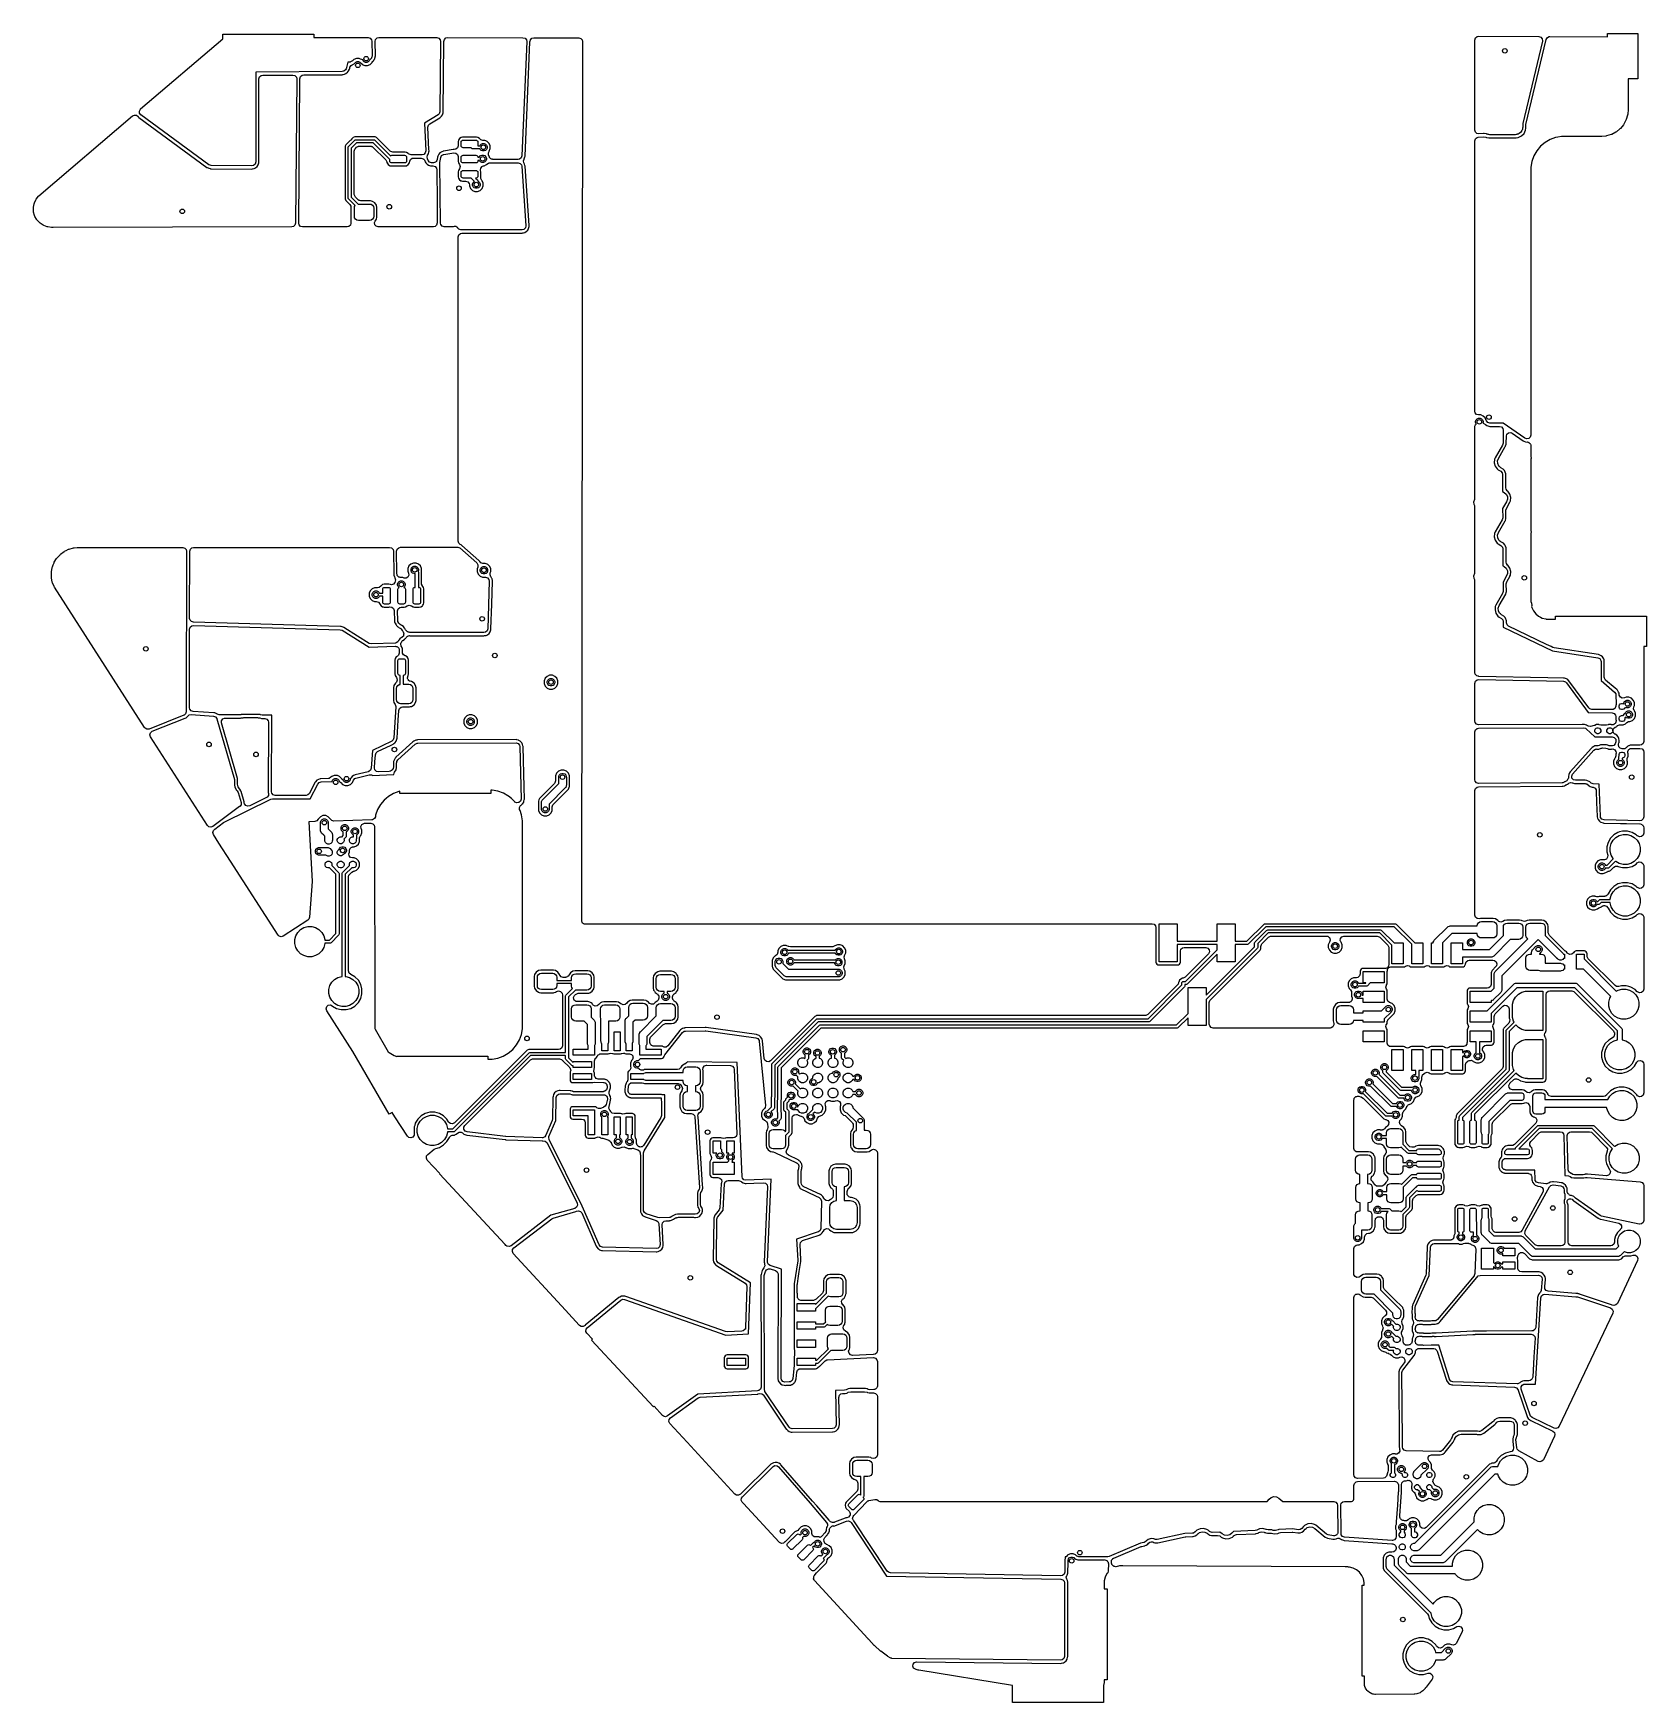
# Model space of a CAD drawing. Extents: x -27.9 to 25.2, y -6.7 to 48.3.
import ezdxf

# ---------------------------------------------------------------- set-up
doc = ezdxf.new("R2010")
doc.units = 0
doc.layers.add('BLACK', color=7, linetype='CONTINUOUS')

msp = doc.modelspace()

# ---------------------------------------------------------------- linework, layer by layer
at = {"layer": 'BLACK', "linetype": 'CONTINUOUS'}
for p, q in [((-24.376534, 45.794326), (-21.665668, 48.109784)), ((-21.665668, 48.109784), (-21.665668, 48.256639)), ((-21.665668, 48.256639), (-18.665668, 48.256639)), ((-18.665668, 48.256639), (-18.665668, 48.147449)), ((-18.665668, 48.147449), (-16.884379, 48.146166)), ((-16.884379, 48.146166), (-16.817359, 48.126434)), ((-16.817359, 48.126434), (-16.771643, 48.073597)), ((-16.771643, 48.073597), (-16.760513, 48.025266)), ((-16.760513, 48.025266), (-16.748474, 47.54372)), ((-16.653218, 48.018813), (-16.635215, 48.086321)), ((-16.641407, 47.546397), (-16.653218, 48.018813)), ((-16.635215, 48.086321), (-16.583572, 48.133382)), ((-16.583572, 48.133382), (-16.529172, 48.14591)), ((-16.529172, 48.14591), (-14.621483, 48.144536)), ((-14.621483, 48.144536), (-14.554459, 48.124803)), ((-14.554459, 48.124803), (-14.508743, 48.071966)), ((-14.497578, 48.019597), (-14.515145, 45.700622)), ((-14.508743, 48.071966), (-14.497578, 48.019597)), ((-14.408048, 45.699811), (-14.390481, 48.018786)), ((-14.390482, 48.01879), (-14.390463, 48.021219)), ((-14.390481, 48.018786), (-14.390482, 48.01879)), ((-14.390463, 48.021219), (-14.370272, 48.088108)), ((-14.370272, 48.088108), (-14.317123, 48.133461)), ((-14.317123, 48.133461), (-14.266382, 48.14428)), ((-14.266382, 48.14428), (-11.778798, 48.142489)), ((-11.655003, 48.013192), (-11.816014, 44.247305)), ((-11.778798, 48.142489), (-11.711775, 48.122756)), ((-11.711775, 48.122756), (-11.666059, 48.069919)), ((-11.709012, 44.24273), (-11.548001, 48.008617)), ((-11.666059, 48.069919), (-11.655003, 48.013192)), ((-11.54806, 48.01225), (-11.547846, 48.012254)), ((-11.548008, 48.009023), (-11.54806, 48.01225)), ((-11.548026, 48.008941), (-11.548008, 48.009023)), ((-11.548001, 48.008617), (-11.548026, 48.008941)), ((-11.547846, 48.012254), (-11.547845, 48.012261)), ((-11.547845, 48.012261), (-11.547718, 48.012256)), ((-11.547718, 48.012256), (-11.547316, 48.012263)), ((-11.547316, 48.012263), (-11.533423, 48.077263)), ((-11.533423, 48.077263), (-11.484198, 48.126848)), ((-11.484198, 48.126848), (-11.424287, 48.142233)), ((-11.424287, 48.142233), (-9.940336, 48.141165)), ((-9.940336, 48.141165), (-9.873312, 48.121432)), ((-9.873312, 48.121432), (-9.827596, 48.068595)), ((-9.816427, 48.017022), (-9.849703, 19.074798)), ((-9.827596, 48.068595), (-9.816427, 48.017022)), ((19.584832, 48.066193), (19.604517, 48.133232)), ((19.584832, 45.095068), (19.584832, 48.066193)), ((19.604517, 48.133232), (19.657321, 48.178987)), ((19.657321, 48.178987), (19.709276, 48.190192)), ((19.709276, 48.190192), (21.696319, 48.183029)), ((21.816467, 48.030176), (21.165677, 45.310211)), ((21.269833, 45.285267), (21.940085, 48.086573)), ((21.696319, 48.183029), (21.763286, 48.163103)), ((21.763286, 48.163103), (21.80885, 48.110135)), ((21.80885, 48.110135), (21.818544, 48.040941)), ((21.818544, 48.040941), (21.816467, 48.030176)), ((21.940085, 48.086573), (21.974827, 48.147188)), ((21.974827, 48.147188), (22.036828, 48.1794)), ((22.036828, 48.1794), (22.061119, 48.181714)), ((22.061119, 48.181714), (23.952171, 48.174898)), ((23.952171, 48.174898), (23.952171, 48.285042)), ((23.952171, 48.285042), (24.952171, 48.285042)), ((24.952171, 48.285042), (24.952171, 46.785042)), ((-17.545669, 47.331503), (-17.592661, 47.155281)), ((-17.469116, 47.341072), (-17.545669, 47.331503)), ((-17.458142, 47.342947), (-17.469116, 47.341072)), ((-17.396818, 47.376431), (-17.458142, 47.342947)), ((-17.348865, 47.424383), (-17.396818, 47.376431)), ((-17.265398, 47.458957), (-17.348865, 47.424383)), ((-17.324157, 47.301303), (-17.289669, 47.335791)), ((-17.289669, 47.335791), (-17.244609, 47.354455)), ((-17.265396, 47.458957), (-17.265398, 47.458957)), ((-17.17505, 47.458957), (-17.265396, 47.458957)), ((-17.244609, 47.354455), (-17.195837, 47.354455)), ((-17.195837, 47.354455), (-17.150777, 47.335791)), ((-17.175049, 47.458957), (-17.17505, 47.458957)), ((-17.129397, 47.440047), (-17.175049, 47.458957)), ((-17.150777, 47.335791), (-17.116289, 47.301303)), ((-17.091581, 47.424383), (-17.129397, 47.440047)), ((-17.091577, 47.424381), (-17.091581, 47.424383)), ((-17.08446, 47.419626), (-17.091577, 47.424381)), ((-17.069157, 47.410905), (-17.08446, 47.419626)), ((-17.061002, 47.409579), (-17.069157, 47.410905)), ((-17.049602, 47.382056), (-17.061002, 47.409579)), ((-17.015114, 47.347568), (-17.049602, 47.382056)), ((-16.970054, 47.328904), (-17.015114, 47.347568)), ((-16.921282, 47.328904), (-16.970054, 47.328904)), ((-16.876222, 47.347568), (-16.921282, 47.328904)), ((-16.841734, 47.382056), (-16.876222, 47.347568)), ((-16.823181, 47.42685), (-16.841734, 47.382056)), ((-16.823014, 47.426895), (-16.823181, 47.42685)), ((-16.821526, 47.428138), (-16.823014, 47.426895)), ((-16.818121, 47.429149), (-16.821526, 47.428138)), ((-16.794218, 47.450932), (-16.818121, 47.429149)), ((-16.817026, 47.258976), (-16.753142, 47.32286)), ((-16.769374, 47.471668), (-16.794218, 47.450932)), ((-16.768539, 47.474332), (-16.769374, 47.471668)), ((-16.766477, 47.47621), (-16.768539, 47.474332)), ((-16.758145, 47.507455), (-16.766477, 47.47621)), ((-16.748456, 47.538333), (-16.758145, 47.507455)), ((-16.753142, 47.32286), (-16.750354, 47.329592)), ((-16.750354, 47.329592), (-16.744608, 47.337953)), ((-16.748474, 47.54372), (-16.749193, 47.541025)), ((-16.749193, 47.541025), (-16.748456, 47.538333)), ((-16.744608, 47.337953), (-16.743023, 47.344413)), ((-16.743023, 47.344413), (-16.727605, 47.362693)), ((-16.727605, 47.362693), (-16.721137, 47.372102)), ((-16.721137, 47.372102), (-16.718292, 47.374802)), ((-16.718292, 47.374802), (-16.700746, 47.389445)), ((-16.700746, 47.389445), (-16.697081, 47.394927)), ((-16.697081, 47.394927), (-16.696619, 47.395366)), ((-16.696619, 47.395366), (-16.696423, 47.39515)), ((-16.696423, 47.39515), (-16.694361, 47.397028)), ((-16.694361, 47.397028), (-16.682599, 47.416373)), ((-16.682599, 47.416373), (-16.679761, 47.420823)), ((-16.679761, 47.420823), (-16.667177, 47.439635)), ((-16.667177, 47.439635), (-16.667174, 47.439648)), ((-16.667174, 47.439648), (-16.665128, 47.443916)), ((-16.665128, 47.443916), (-16.664518, 47.445043)), ((-16.664518, 47.445043), (-16.662996, 47.448608)), ((-16.662996, 47.44861), (-16.662993, 47.448614)), ((-16.662996, 47.448608), (-16.662996, 47.44861)), ((-16.662993, 47.448614), (-16.655944, 47.475051)), ((-16.655944, 47.475051), (-16.654454, 47.480183)), ((-16.654454, 47.480183), (-16.64627, 47.506265)), ((-16.646271, 47.506265), (-16.646269, 47.506268)), ((-16.64627, 47.506265), (-16.646271, 47.506265)), ((-16.646269, 47.506272), (-16.645387, 47.511697)), ((-16.646269, 47.506268), (-16.646269, 47.506272)), ((-16.645514, 47.511712), (-16.644993, 47.516112)), ((-16.645387, 47.511697), (-16.645514, 47.511712)), ((-16.644993, 47.516112), (-16.641407, 47.546397)), ((-17.733323, 47.030776), (-20.585668, 47.011503)), ((-20.585668, 47.011503), (-20.585668, 44.046326)), ((-20.478568, 46.78196), (-20.458883, 46.848999)), ((-20.478568, 44.046326), (-20.478568, 46.78196)), ((-20.458883, 46.848999), (-20.406079, 46.894754)), ((-20.406079, 46.894754), (-20.35541, 46.905957)), ((-20.35541, 46.905957), (-19.359322, 46.912688)), ((-19.359322, 46.912688), (-19.292153, 46.893457)), ((-19.292153, 46.893457), (-19.246042, 46.840963)), ((-19.23449, 46.787739), (-19.27104, 42.0272)), ((-19.246042, 46.840963), (-19.23449, 46.787739)), ((-19.163917, 42.029643), (-19.127353, 46.792046)), ((-19.127353, 46.792046), (-19.107156, 46.858928)), ((-19.107156, 46.858928), (-19.054002, 46.904277)), ((-19.054002, 46.904277), (-19.004201, 46.915087)), ((-19.004201, 46.915087), (-17.750552, 46.923557)), ((-17.750552, 46.923557), (-17.732597, 46.923678)), ((-17.684669, 47.041078), (-17.733323, 47.030776)), ((-17.732597, 46.923678), (-17.732596, 46.923678)), ((-17.732596, 46.923678), (-17.715454, 46.925533)), ((-17.715454, 46.925533), (-17.711138, 46.925999)), ((-17.711138, 46.925999), (-17.71113, 46.926001)), ((-17.71113, 46.926001), (-17.711128, 46.926001)), ((-17.711128, 46.926001), (-17.700571, 46.928237)), ((-17.700571, 46.928237), (-17.662484, 46.936301)), ((-17.631058, 47.085884), (-17.684669, 47.041078)), ((-17.662484, 46.936301), (-17.615988, 46.9589)), ((-17.609371, 47.118342), (-17.631058, 47.085884)), ((-17.615988, 46.9589), (-17.562377, 47.003706)), ((-17.594139, 47.15018), (-17.609371, 47.118342)), ((-17.594105, 47.15209), (-17.594139, 47.15018)), ((-17.592661, 47.155281), (-17.594105, 47.15209)), ((-17.562377, 47.003706), (-17.550677, 47.016732)), ((-17.550677, 47.016732), (-17.550392, 47.018164)), ((-17.550392, 47.018164), (-17.521127, 47.061961)), ((-17.521127, 47.061961), (-17.516957, 47.064748)), ((-17.516957, 47.064748), (-17.512758, 47.07212)), ((-17.512758, 47.07212), (-17.497526, 47.103958)), ((-17.497526, 47.103958), (-17.497525, 47.103964)), ((-17.497525, 47.103964), (-17.49543, 47.109905)), ((-17.49543, 47.109905), (-17.494982, 47.111423)), ((-17.494982, 47.111423), (-17.489177, 47.127686)), ((-17.489177, 47.127686), (-17.478843, 47.166443)), ((-17.478843, 47.166443), (-17.442551, 47.226146)), ((-17.442551, 47.226146), (-17.409259, 47.247865)), ((-17.409259, 47.247865), (-17.406832, 47.248942)), ((-17.406832, 47.248942), (-17.406816, 47.248947)), ((-17.406816, 47.248947), (-17.345492, 47.282431)), ((-17.345492, 47.282431), (-17.325899, 47.297098)), ((-17.325899, 47.297098), (-17.324157, 47.301303)), ((-17.116289, 47.301303), (-17.116043, 47.300709)), ((-17.116043, 47.300709), (-17.07431, 47.258976)), ((-17.07431, 47.258976), (-16.990841, 47.224402)), ((-16.990841, 47.224402), (-16.990839, 47.224402)), ((-16.990839, 47.224402), (-16.900497, 47.224402)), ((-16.900497, 47.224402), (-16.900495, 47.224402)), ((-16.900495, 47.224402), (-16.817026, 47.258976)), ((24.952171, 46.785042), (24.639205, 46.785042)), ((24.639205, 46.785042), (24.639205, 45.78819)), ((-24.41739, 45.725261), (-24.384489, 45.786899)), ((-24.411744, 45.65562), (-24.41739, 45.725261)), ((-24.384489, 45.786899), (-24.376534, 45.794326)), ((-14.515145, 45.700622), (-14.535336, 45.633733)), ((-14.432805, 45.602783), (-14.412614, 45.669672)), ((-14.412614, 45.669672), (-14.408048, 45.699811)), ((24.638607, 45.776028), (24.623108, 45.618768)), ((24.639205, 45.78819), (24.638607, 45.776028)), ((-27.726515, 42.932974), (-24.643106, 45.566636)), ((-24.643106, 45.566636), (-24.579346, 45.595207)), ((-24.579346, 45.595207), (-24.51026, 45.584772)), ((-24.51026, 45.584772), (-24.464015, 45.547596)), ((-24.464015, 45.547596), (-24.454468, 45.535092)), ((-24.454468, 45.535092), (-24.432708, 45.513742)), ((-24.432708, 45.513742), (-22.191413, 43.868921)), ((-24.369343, 45.600086), (-24.411744, 45.65562)), ((-22.128048, 43.955265), (-24.369343, 45.600086)), ((-14.574733, 45.5956), (-15.025668, 45.321502)), ((-15.025668, 45.321502), (-14.981916, 44.411457)), ((-14.912096, 45.189428), (-14.895654, 45.257333)), ((-14.887887, 44.685887), (-14.912096, 45.189428)), ((-14.895654, 45.257333), (-14.852648, 45.30134)), ((-14.852648, 45.30134), (-14.519104, 45.504081)), ((-14.535336, 45.633733), (-14.574733, 45.5956)), ((-14.519104, 45.504081), (-14.500246, 45.518644)), ((-14.500246, 45.518644), (-14.460849, 45.556777)), ((-14.460849, 45.556777), (-14.432805, 45.602783)), ((21.15166, 45.1328), (21.145302, 45.100831)), ((21.155685, 45.145823), (21.15166, 45.1328)), ((21.158035, 45.161951), (21.155685, 45.145823)), ((21.158365, 45.166504), (21.158035, 45.161951)), ((21.164332, 45.196502), (21.158365, 45.166504)), ((21.165672, 45.310185), (21.164332, 45.302658)), ((21.164332, 45.302658), (21.164332, 45.196502)), ((21.165677, 45.310211), (21.165672, 45.310185)), ((21.256461, 45.094646), (21.266432, 45.163083)), ((21.266431, 45.25643), (21.269833, 45.285267)), ((21.266432, 45.163083), (21.266431, 45.25643)), ((24.366286, 45.138318), (24.24886, 45.041948)), ((24.383474, 45.155505), (24.366286, 45.138318)), ((24.479843, 45.272929), (24.383474, 45.155505)), ((24.493347, 45.293139), (24.479843, 45.272929)), ((24.56496, 45.42711), (24.493347, 45.293139)), ((24.574262, 45.449565), (24.56496, 45.42711)), ((24.618365, 45.594929), (24.574262, 45.449565)), ((24.623108, 45.618768), (24.618365, 45.594929)), ((-17.633819, 44.572001), (-17.641968, 44.55233)), ((-17.618691, 44.608525), (-17.633819, 44.572002)), ((-17.633819, 44.572002), (-17.633819, 44.572001)), ((-17.618689, 44.608529), (-17.618691, 44.608525)), ((-17.502268, 44.724952), (-17.618689, 44.608529)), ((-17.524989, 44.557835), (-17.322001, 44.760823)), ((-17.502265, 44.724953), (-17.502268, 44.724952)), ((-17.465602, 44.761617), (-17.502265, 44.724953)), ((-17.456089, 44.771129), (-17.465668, 44.771502)), ((-17.465668, 44.771502), (-17.465602, 44.761617)), ((-17.417756, 44.809461), (-17.456089, 44.771129)), ((-17.265038, 44.674102), (-17.438268, 44.500872)), ((-17.372691, 44.854525), (-17.417756, 44.809461)), ((-17.372689, 44.854526), (-17.372691, 44.854525)), ((-17.316499, 44.877801), (-17.372689, 44.854526)), ((-17.322001, 44.760823), (-17.305521, 44.771835)), ((-17.316495, 44.877802), (-17.316499, 44.877801)), ((-17.316494, 44.877802), (-17.316495, 44.877802)), ((-17.255667, 44.877802), (-17.316494, 44.877802)), ((-17.305521, 44.771835), (-17.30552, 44.771835)), ((-17.30552, 44.771835), (-17.28608, 44.775702)), ((-17.28608, 44.775702), (-16.695256, 44.775702)), ((-16.716298, 44.674102), (-17.265038, 44.674102)), ((-16.664842, 44.877802), (-17.255667, 44.877802)), ((-17.214244, 44.560845), (-17.212265, 44.561239)), ((-17.212265, 44.561239), (-17.197743, 44.569168)), ((-17.197743, 44.569168), (-17.171385, 44.572002)), ((-17.171385, 44.572002), (-16.809952, 44.572002)), ((-16.809952, 44.572002), (-16.78217, 44.563845)), ((-16.78217, 44.563845), (-16.767092, 44.560845)), ((-16.165668, 44.123472), (-16.716298, 44.674102)), ((-16.695256, 44.775702), (-16.675816, 44.771835)), ((-16.675816, 44.771835), (-16.659335, 44.760823)), ((-16.664841, 44.877802), (-16.664842, 44.877802)), ((-16.648386, 44.870987), (-16.664841, 44.877802)), ((-16.659335, 44.760823), (-16.14697, 44.248458)), ((-16.648383, 44.870985), (-16.648386, 44.870987)), ((-16.608645, 44.854525), (-16.648383, 44.870985)), ((-16.608644, 44.854524), (-16.608645, 44.854525)), ((-16.159042, 44.404921), (-16.608644, 44.854524)), ((-14.877043, 44.460332), (-14.887887, 44.685887)), ((-13.917768, 44.577385), (-13.937453, 44.510346)), ((-13.90822, 44.768222), (-13.917768, 44.720219)), ((-13.917768, 44.720219), (-13.917768, 44.577385)), ((-13.908217, 44.768229), (-13.90822, 44.768222)), ((-13.87184, 44.822672), (-13.908217, 44.768229)), ((-13.817396, 44.859051), (-13.87184, 44.822672)), ((-13.817394, 44.859052), (-13.817396, 44.859051)), ((-13.769379, 44.868602), (-13.817394, 44.859052)), ((-13.815668, 44.704002), (-13.81091, 44.72792)), ((-13.815668, 44.579002), (-13.815668, 44.704002)), ((-13.81091, 44.555084), (-13.815668, 44.579002)), ((-13.81091, 44.72792), (-13.797362, 44.748196)), ((-13.797362, 44.748196), (-13.777086, 44.761744)), ((-13.777086, 44.761744), (-13.753168, 44.766502)), ((-13.311953, 44.868602), (-13.769379, 44.868602)), ((-13.753168, 44.766502), (-13.328168, 44.766502)), ((-13.328168, 44.766502), (-13.30425, 44.761744)), ((-13.263949, 44.859054), (-13.311953, 44.868602)), ((-13.30425, 44.761744), (-13.283974, 44.748196)), ((-13.283974, 44.748196), (-13.270426, 44.72792)), ((-13.270426, 44.72792), (-13.265668, 44.704002)), ((-13.265668, 44.704002), (-13.265668, 44.582302)), ((-13.265668, 44.582302), (-13.197325, 44.582302)), ((-13.263942, 44.859051), (-13.263949, 44.859054)), ((-13.209499, 44.822674), (-13.263942, 44.859051)), ((-13.20351, 44.813711), (-13.209499, 44.822674)), ((-13.167447, 44.778287), (-13.20351, 44.813711)), ((-13.197325, 44.582302), (-13.189602, 44.600948)), ((-13.189602, 44.600948), (-13.155114, 44.635436)), ((-13.100408, 44.758602), (-13.167447, 44.778287)), ((-13.155114, 44.635436), (-13.110054, 44.6541)), ((-13.110054, 44.6541), (-13.061282, 44.6541)), ((-13.040495, 44.758602), (-13.100408, 44.758602)), ((-13.061282, 44.6541), (-13.016222, 44.635436)), ((-13.040494, 44.758602), (-13.040495, 44.758602)), ((-13.003205, 44.743156), (-13.040494, 44.758602)), ((-13.016222, 44.635436), (-12.981734, 44.600948)), ((-12.957026, 44.724028), (-13.003205, 44.743156)), ((-12.981734, 44.600948), (-12.96307, 44.555888)), ((-12.893142, 44.660144), (-12.957026, 44.724028)), ((-12.858568, 44.576675), (-12.893142, 44.660144)), ((-12.858568, 44.486329), (-12.858568, 44.576675)), ((19.601686, 45.032652), (19.584832, 45.095068)), ((19.584832, 44.738216), (19.585622, 44.740909)), ((19.584832, 35.832602), (19.584832, 44.738216)), ((19.58495, 44.743635), (19.59541, 44.774242)), ((19.585622, 44.740909), (19.58495, 44.743635)), ((19.59541, 44.774242), (19.604517, 44.805255)), ((19.65244, 44.984633), (19.601686, 45.032652)), ((19.604517, 44.805255), (19.606637, 44.807093)), ((19.606637, 44.807093), (19.607546, 44.80975)), ((19.607546, 44.80975), (19.632895, 44.829846)), ((19.632895, 44.829846), (19.657321, 44.85101)), ((19.721098, 44.971676), (19.65244, 44.984633)), ((19.657321, 44.85101), (19.660769, 44.851942)), ((19.660769, 44.851942), (19.662299, 44.853154)), ((19.662299, 44.853154), (19.696558, 44.861607)), ((19.696558, 44.861607), (19.878485, 44.879693)), ((19.867887, 44.986269), (19.721098, 44.971676)), ((19.897424, 44.985105), (19.867887, 44.986269)), ((19.878485, 44.879693), (19.945211, 44.867702)), ((19.89743, 44.985104), (19.897424, 44.985105)), ((19.964142, 44.973116), (19.89743, 44.985104)), ((19.945211, 44.867702), (19.972476, 44.854373)), ((19.964155, 44.973113), (19.964142, 44.973116)), ((19.970347, 44.971087), (19.964155, 44.973113)), ((19.978661, 44.965532), (19.970347, 44.971087)), ((19.972476, 44.854373), (20.040913, 44.844402)), ((20.003144, 44.960662), (19.978661, 44.965532)), ((20.023225, 44.955211), (20.003144, 44.960662)), ((20.038364, 44.953005), (20.023225, 44.955211)), ((20.039777, 44.952799), (20.038364, 44.953005)), ((20.044335, 44.952469), (20.039777, 44.952799)), ((20.040913, 44.844402), (20.94775, 44.844403)), ((20.074332, 44.946502), (20.044335, 44.952469)), ((20.914332, 44.946502), (20.074332, 44.946502)), ((20.944329, 44.952469), (20.914332, 44.946502)), ((20.948884, 44.952799), (20.944329, 44.952469)), ((20.94775, 44.844403), (21.016188, 44.854373)), ((20.965012, 44.955149), (20.948884, 44.952799)), ((20.979831, 44.959531), (20.965012, 44.955149)), ((21.010003, 44.965532), (20.979831, 44.959531)), ((21.038068, 44.984285), (21.010003, 44.965532)), ((21.016188, 44.854373), (21.121758, 44.905983)), ((21.040076, 44.985266), (21.038068, 44.984285)), ((21.047932, 44.990876), (21.040076, 44.985266)), ((21.091109, 45.019725), (21.047932, 44.990876)), ((21.119954, 45.062897), (21.091109, 45.019725)), ((21.125569, 45.070759), (21.119954, 45.062897)), ((21.121758, 44.905983), (21.204851, 44.989076)), ((21.126551, 45.072769), (21.125569, 45.070759)), ((21.145302, 45.100831), (21.126551, 45.072769)), ((21.204851, 44.989076), (21.204852, 44.989077)), ((21.204852, 44.989077), (21.230699, 45.041948)), ((21.230699, 45.041948), (21.256461, 45.094646)), ((21.750723, 44.563182), (21.626954, 44.415688)), ((21.750729, 44.563188), (21.750723, 44.563182)), ((21.898226, 44.686953), (21.750729, 44.563188)), ((21.89823, 44.686955), (21.898226, 44.686953)), ((22.06498, 44.783234), (21.89823, 44.686955)), ((22.064985, 44.783236), (22.06498, 44.783234)), ((22.245916, 44.8491), (22.064985, 44.783236)), ((22.245918, 44.849101), (22.245916, 44.8491)), ((22.24592, 44.849101), (22.245918, 44.849101)), ((22.316815, 44.861607), (22.24592, 44.849101)), ((22.435541, 44.882551), (22.316815, 44.861607)), ((22.435544, 44.882551), (22.435541, 44.882551)), ((22.499937, 44.882558), (22.435544, 44.882551)), ((22.500258, 44.882588), (22.499937, 44.882558)), ((22.53182, 44.882588), (22.500258, 44.882588)), ((22.558749, 44.88259), (22.53182, 44.882588)), ((22.558752, 44.882588), (22.558749, 44.88259)), ((23.733633, 44.882588), (22.558752, 44.882588)), ((23.745793, 44.883186), (23.733633, 44.882588)), ((23.76833, 44.885408), (23.745793, 44.883186)), ((23.903024, 44.898683), (23.76833, 44.885408)), ((23.926862, 44.903426), (23.903024, 44.898683)), ((24.072229, 44.94753), (23.926862, 44.903426)), ((24.094684, 44.956833), (24.072229, 44.94753)), ((24.228651, 45.028445), (24.094684, 44.956833)), ((24.24886, 45.041948), (24.228651, 45.028445)), ((-20.585668, 44.046326), (-20.605353, 43.979287)), ((-20.502592, 43.949113), (-20.482907, 44.016152)), ((-20.482907, 44.016152), (-20.478568, 44.046326)), ((-17.641968, 44.55233), (-17.641968, 44.552328)), ((-17.641968, 44.552328), (-17.641968, 42.895315)), ((-17.539868, 44.521914), (-17.536001, 44.541354)), ((-17.539868, 42.864902), (-17.539868, 44.521914)), ((-17.536001, 44.541354), (-17.524989, 44.557835)), ((-17.438268, 44.500872), (-17.438268, 42.885944)), ((-17.336168, 44.407219), (-17.316483, 44.474258)), ((-17.336168, 42.979598), (-17.336168, 44.407219)), ((-17.316483, 44.474258), (-17.299849, 44.4949)), ((-17.299849, 44.4949), (-17.259066, 44.535683)), ((-17.259066, 44.535683), (-17.219872, 44.557086)), ((-17.219872, 44.557086), (-17.214244, 44.560845)), ((-16.767092, 44.560845), (-16.763279, 44.558298)), ((-16.763279, 44.558298), (-16.742913, 44.552317)), ((-16.742913, 44.552317), (-16.722271, 44.535683)), ((-16.722271, 44.535683), (-16.298932, 44.112345)), ((-16.298932, 44.112345), (-16.265447, 44.051022)), ((-16.265447, 44.051022), (-16.264998, 44.048864)), ((-16.264998, 44.048864), (-16.260024, 44.02386)), ((-16.260024, 44.02386), (-16.258218, 44.014778)), ((-16.258218, 44.014778), (-16.258217, 44.014775)), ((-16.258217, 44.014775), (-16.221838, 43.960331)), ((-16.165668, 44.079002), (-16.165668, 44.123472)), ((-16.16091, 44.055084), (-16.165668, 44.079002)), ((-16.147362, 44.034808), (-16.16091, 44.055084)), ((-16.1384, 44.388287), (-16.159042, 44.404921)), ((-16.127086, 44.02126), (-16.147362, 44.034808)), ((-16.14697, 44.248458), (-16.127086, 44.261744)), ((-16.071361, 44.368602), (-16.1384, 44.388287)), ((-16.127086, 44.261744), (-16.103168, 44.266502)), ((-16.103168, 44.016502), (-16.127086, 44.02126)), ((-16.103168, 44.266502), (-15.678168, 44.266502)), ((-15.678168, 44.016502), (-16.103168, 44.016502)), ((-15.661951, 44.368602), (-16.071361, 44.368602)), ((-15.678168, 44.266502), (-15.65425, 44.261744)), ((-15.65425, 44.02126), (-15.678168, 44.016502)), ((-15.613949, 44.359054), (-15.661951, 44.368602)), ((-15.65425, 44.261744), (-15.633974, 44.248196)), ((-15.633974, 44.034808), (-15.65425, 44.02126)), ((-15.633974, 44.248196), (-15.620426, 44.22792)), ((-15.620426, 44.055084), (-15.633974, 44.034808)), ((-15.620426, 44.22792), (-15.615668, 44.204002)), ((-15.615668, 44.079002), (-15.620426, 44.055084)), ((-15.615668, 44.204002), (-15.615668, 44.079002)), ((-15.613942, 44.359051), (-15.613949, 44.359054)), ((-15.5595, 44.322675), (-15.613942, 44.359051)), ((-15.55465, 44.317824), (-15.5595, 44.322675)), ((-15.559498, 43.960332), (-15.523118, 44.014778)), ((-15.534005, 44.301187), (-15.55465, 44.317824)), ((-15.466966, 44.281502), (-15.534005, 44.301187)), ((-15.523118, 44.014778), (-15.521311, 44.02386)), ((-15.521311, 44.02386), (-15.512379, 44.068764)), ((-15.512379, 44.068764), (-15.51118, 44.068526)), ((-15.51118, 44.068526), (-15.487432, 44.127342)), ((-15.487432, 44.127342), (-15.430398, 44.167702)), ((-15.105773, 44.281502), (-15.466966, 44.281502)), ((-15.430398, 44.167702), (-15.390188, 44.174402)), ((-15.390188, 44.174402), (-15.134086, 44.174402)), ((-15.134086, 44.174402), (-15.067047, 44.154717)), ((-15.048904, 44.295311), (-15.105773, 44.281502)), ((-15.067047, 44.154717), (-15.053499, 44.139082)), ((-15.053499, 44.139082), (-15.046534, 44.137696)), ((-14.998359, 44.343549), (-15.048904, 44.295311)), ((-15.046534, 44.137696), (-15.030313, 44.126857)), ((-15.030313, 44.126857), (-15.019474, 44.110636)), ((-15.019474, 44.110636), (-15.015668, 44.091502)), ((-15.015668, 44.091502), (-15.015668, 44.08729)), ((-15.015668, 44.08729), (-15.015313, 44.086233)), ((-15.015313, 44.086233), (-15.015308, 44.08622)), ((-15.015308, 44.08622), (-15.006297, 44.062789)), ((-15.006297, 44.062789), (-15.006193, 44.06252)), ((-15.006193, 44.06252), (-15.004979, 44.059502)), ((-15.004979, 44.059502), (-15.002033, 44.052493)), ((-15.002033, 44.052493), (-15.002028, 44.052483)), ((-15.002028, 44.052483), (-14.984244, 44.02386)), ((-14.981916, 44.411457), (-14.998359, 44.343549)), ((-14.984244, 44.02386), (-14.984239, 44.023853)), ((-14.984239, 44.023853), (-14.93849, 43.971056)), ((-14.937207, 44.208422), (-14.920642, 44.272617)), ((-14.923203, 44.163736), (-14.937207, 44.208422)), ((-14.927068, 44.162134), (-14.923203, 44.163736)), ((-14.922396, 44.150853), (-14.927068, 44.162134)), ((-14.922393, 44.150849), (-14.922396, 44.150853)), ((-14.921227, 44.144986), (-14.922393, 44.150849)), ((-14.915346, 44.124665), (-14.921227, 44.144986)), ((-14.920642, 44.272617), (-14.894267, 44.318345)), ((-14.90624, 44.100988), (-14.915346, 44.124665)), ((-14.903299, 44.093991), (-14.90624, 44.100988)), ((-14.857544, 44.041187), (-14.903299, 44.093991)), ((-14.894267, 44.318345), (-14.877824, 44.386253)), ((-14.877824, 44.386253), (-14.87494, 44.4166)), ((-14.87494, 44.4166), (-14.877043, 44.460332)), ((-14.790505, 44.021502), (-14.857544, 44.041187)), ((-14.730411, 44.021502), (-14.790505, 44.021502)), ((-14.696649, 44.026187), (-14.730411, 44.021502)), ((-14.6963, 44.026407), (-14.696649, 44.026187)), ((-14.695476, 44.026525), (-14.6963, 44.026407)), ((-14.66655, 44.045115), (-14.695476, 44.026525)), ((-14.637502, 44.063381), (-14.66655, 44.045115)), ((-14.637233, 44.063956), (-14.637502, 44.063381)), ((-14.636698, 44.064299), (-14.637233, 44.063956)), ((-14.622421, 44.095562), (-14.636698, 44.064299)), ((-14.607853, 44.126647), (-14.622421, 44.095562)), ((-14.595283, 44.208357), (-14.607853, 44.126647)), ((-14.586405, 44.237526), (-14.595283, 44.208357)), ((-14.556754, 44.300795), (-14.586405, 44.237526)), ((-14.516792, 44.346005), (-14.556754, 44.300795)), ((-14.51679, 44.346008), (-14.516792, 44.346005)), ((-14.45764, 44.383201), (-14.51679, 44.346008)), ((-14.515578, 44.011469), (-14.514142, 44.031422)), ((-14.497689, 42.034737), (-14.515578, 44.011469)), ((-14.514142, 44.031422), (-14.489426, 44.192079)), ((-14.489426, 44.192079), (-14.459778, 44.255342)), ((-14.459778, 44.255342), (-14.40063, 44.292535)), ((-14.423654, 44.397131), (-14.45764, 44.383201)), ((-14.409351, 44.400279), (-14.423654, 44.397131)), ((-14.406229, 44.40087), (-14.409351, 44.400279)), ((-14.403113, 44.40146), (-14.406229, 44.40087)), ((-14.394293, 44.40286), (-14.403113, 44.40146)), ((-14.40063, 44.292535), (-14.386323, 44.295684)), ((-14.077999, 44.453066), (-14.394293, 44.40286)), ((-14.386323, 44.295684), (-14.061206, 44.34729)), ((-14.077996, 44.453066), (-14.077999, 44.453066)), ((-14.047514, 44.453511), (-14.077996, 44.453066)), ((-14.061206, 44.34729), (-13.991911, 44.338358)), ((-14.047511, 44.453511), (-14.047514, 44.453511)), ((-14.043087, 44.453575), (-14.047511, 44.453511)), ((-13.990257, 44.464591), (-14.043103, 44.45465)), ((-14.043103, 44.45465), (-14.043087, 44.453575)), ((-13.991911, 44.338358), (-13.938444, 44.29338)), ((-13.937453, 44.510346), (-13.990257, 44.464591)), ((-13.938444, 44.29338), (-13.917781, 44.226635)), ((-13.917781, 44.226635), (-13.917768, 44.224824)), ((-13.917768, 44.224824), (-13.917768, 44.062792)), ((-13.917768, 44.062792), (-13.908218, 44.014778)), ((-13.908218, 44.014778), (-13.908216, 44.014772)), ((-13.908216, 44.014772), (-13.87188, 43.960392)), ((-13.815668, 44.204002), (-13.81091, 44.22792)), ((-13.815668, 44.079002), (-13.815668, 44.204002)), ((-13.81091, 44.055084), (-13.815668, 44.079002)), ((-13.797362, 44.534808), (-13.81091, 44.555084)), ((-13.81091, 44.22792), (-13.797362, 44.248196)), ((-13.797362, 44.034808), (-13.81091, 44.055084)), ((-13.777086, 44.52126), (-13.797362, 44.534808)), ((-13.797362, 44.248196), (-13.777086, 44.261744)), ((-13.777086, 44.02126), (-13.797362, 44.034808)), ((-13.753168, 44.516502), (-13.777086, 44.52126)), ((-13.777086, 44.261744), (-13.753168, 44.266502)), ((-13.753168, 44.016502), (-13.777086, 44.02126)), ((-13.48751, 44.516502), (-13.753168, 44.516502)), ((-13.753168, 44.266502), (-13.328168, 44.266502)), ((-13.328168, 44.016502), (-13.753168, 44.016502)), ((-13.466589, 44.495581), (-13.48751, 44.516502)), ((-13.450109, 44.48457), (-13.466589, 44.495581)), ((-13.450108, 44.484569), (-13.450109, 44.48457)), ((-13.430668, 44.480702), (-13.450108, 44.484569)), ((-13.197325, 44.480702), (-13.430668, 44.480702)), ((-13.328168, 44.266502), (-13.30425, 44.261744)), ((-13.30425, 44.02126), (-13.328168, 44.016502)), ((-13.30425, 44.261744), (-13.283974, 44.248196)), ((-13.283974, 44.034808), (-13.30425, 44.02126)), ((-13.283974, 44.248196), (-13.270426, 44.22792)), ((-13.270426, 44.055084), (-13.283974, 44.034808)), ((-13.270426, 44.22792), (-13.265668, 44.204002)), ((-13.265668, 44.079002), (-13.270426, 44.055084)), ((-13.265668, 44.204002), (-13.265668, 44.202302)), ((-13.265668, 44.202302), (-13.217325, 44.202302)), ((-13.217325, 44.100702), (-13.265668, 44.100702)), ((-13.265668, 44.100702), (-13.265668, 44.079002)), ((-13.217325, 44.202302), (-13.209602, 44.220948)), ((-13.209602, 44.082056), (-13.217325, 44.100702)), ((-13.209602, 44.220948), (-13.175114, 44.255436)), ((-13.175114, 44.047568), (-13.209602, 44.082056)), ((-13.189602, 44.462056), (-13.197325, 44.480702)), ((-13.155114, 44.427568), (-13.189602, 44.462056)), ((-13.175114, 44.255436), (-13.130054, 44.2741)), ((-13.130054, 44.028904), (-13.175114, 44.047568)), ((-13.110054, 44.408904), (-13.155114, 44.427568)), ((-13.130054, 44.2741), (-13.081282, 44.2741)), ((-13.081282, 44.028904), (-13.130054, 44.028904)), ((-13.061282, 44.408904), (-13.110054, 44.408904)), ((-13.081282, 44.2741), (-13.036222, 44.255436)), ((-13.036222, 44.047568), (-13.081282, 44.028904)), ((-13.016222, 44.427568), (-13.061282, 44.408904)), ((-13.036222, 44.255436), (-13.001734, 44.220948)), ((-13.001734, 44.082056), (-13.036222, 44.047568)), ((-12.981734, 44.462056), (-13.016222, 44.427568)), ((-13.001734, 44.220948), (-12.98307, 44.175888)), ((-12.98307, 44.127116), (-13.001734, 44.082056)), ((-12.98307, 44.175888), (-12.98307, 44.127116)), ((-12.96307, 44.507116), (-12.981734, 44.462056)), ((-12.96307, 44.555888), (-12.96307, 44.507116)), ((-12.919578, 44.007913), (-12.903688, 44.010919)), ((-12.91899, 44.345696), (-12.89658, 44.39047)), ((-12.911521, 44.276229), (-12.91899, 44.345696)), ((-12.907218, 44.265841), (-12.911521, 44.276229)), ((-12.882077, 44.205148), (-12.907218, 44.265841)), ((-12.903688, 44.010919), (-12.889496, 44.018668)), ((-12.899927, 44.392706), (-12.893146, 44.402857)), ((-12.89658, 44.39047), (-12.899927, 44.392706)), ((-12.893146, 44.402857), (-12.893142, 44.40286)), ((-12.893142, 44.40286), (-12.858568, 44.486329)), ((-12.889496, 44.018668), (-12.863138, 44.021502)), ((-12.880311, 44.201091), (-12.882077, 44.205148)), ((-12.878278, 44.198745), (-12.880311, 44.201091)), ((-12.864068, 44.174795), (-12.878278, 44.198745)), ((-12.847646, 44.163393), (-12.864068, 44.174795)), ((-12.863138, 44.021502), (-11.941537, 44.021502)), ((-12.834556, 44.148287), (-12.847646, 44.163393)), ((-12.819537, 44.143877), (-12.834556, 44.148287)), ((-12.806675, 44.134947), (-12.819537, 44.143877)), ((-12.786697, 44.134234), (-12.806675, 44.134947)), ((-12.767517, 44.128602), (-12.786697, 44.134234)), ((-11.939901, 44.128602), (-12.767517, 44.128602)), ((-11.941537, 44.021502), (-11.874498, 44.001817)), ((-11.893255, 44.13771), (-11.939901, 44.128602)), ((-11.838544, 44.181168), (-11.893255, 44.13771)), ((-11.816014, 44.247305), (-11.838544, 44.181168)), ((-11.760094, 44.085246), (-11.740563, 44.138412)), ((-11.746528, 44.016707), (-11.760094, 44.085246)), ((-11.724922, 43.975311), (-11.746528, 44.016707)), ((-11.74119, 44.138731), (-11.738517, 44.143979)), ((-11.740563, 44.138412), (-11.74119, 44.138731)), ((-11.738517, 44.143979), (-11.737952, 44.145517)), ((-11.737952, 44.145517), (-11.737165, 44.146633)), ((-11.737165, 44.146633), (-11.714635, 44.21277)), ((-11.714635, 44.21277), (-11.709012, 44.24273)), ((21.464797, 44.068), (21.431341, 43.878381)), ((21.530667, 44.248935), (21.464797, 44.068001)), ((21.464797, 44.068001), (21.464797, 44.068)), ((21.530668, 44.248937), (21.530667, 44.248935)), ((21.626954, 44.415688), (21.530668, 44.248937)), ((-22.191413, 43.868921), (-22.188998, 43.8672)), ((-22.188998, 43.8672), (-22.183363, 43.8633)), ((-22.183363, 43.8633), (-22.153266, 43.848805)), ((-22.153266, 43.848805), (-22.153262, 43.848804)), ((-22.153262, 43.848804), (-22.15326, 43.848803)), ((-22.15326, 43.848803), (-22.130356, 43.841913)), ((-22.130356, 43.841913), (-22.086358, 43.828677)), ((-22.122413, 43.951365), (-22.128048, 43.955265)), ((-22.055505, 43.931237), (-22.122413, 43.951365)), ((-22.086358, 43.828677), (-22.071286, 43.826408)), ((-22.071286, 43.826408), (-22.056215, 43.824139)), ((-22.056215, 43.824139), (-20.711209, 43.815231)), ((-20.710489, 43.922329), (-22.055505, 43.931237)), ((-20.711209, 43.815231), (-20.711208, 43.815232)), ((-20.711208, 43.815232), (-20.711198, 43.815231)), ((-20.711198, 43.815231), (-20.711192, 43.815232)), ((-20.711192, 43.815232), (-20.711183, 43.815232)), ((-20.711183, 43.815232), (-20.688082, 43.8176)), ((-20.658157, 43.933532), (-20.710489, 43.922329)), ((-20.688082, 43.8176), (-20.688074, 43.817602)), ((-20.688074, 43.817602), (-20.688069, 43.817602)), ((-20.688069, 43.817602), (-20.635737, 43.828805)), ((-20.605353, 43.979287), (-20.658157, 43.933532)), ((-20.635737, 43.828805), (-20.588021, 43.852591)), ((-20.588021, 43.852591), (-20.535217, 43.898346)), ((-20.535217, 43.898346), (-20.502592, 43.949113)), ((-16.221838, 43.960331), (-16.176753, 43.930207)), ((-16.176753, 43.930207), (-16.167392, 43.923952)), ((-16.167392, 43.923952), (-16.167389, 43.923952)), ((-16.167389, 43.923952), (-16.167388, 43.923951)), ((-16.167388, 43.923951), (-16.151244, 43.92074)), ((-16.151244, 43.92074), (-16.119381, 43.914402)), ((-16.119381, 43.914402), (-15.661956, 43.914403)), ((-15.661956, 43.914403), (-15.613944, 43.923952)), ((-15.613944, 43.923952), (-15.559498, 43.960332)), ((-14.93849, 43.971056), (-14.938488, 43.971054)), ((-14.938488, 43.971054), (-14.938485, 43.971051)), ((-14.938485, 43.971051), (-14.887718, 43.938426)), ((-14.887718, 43.938426), (-14.820679, 43.918741)), ((-14.820679, 43.918741), (-14.790505, 43.914402)), ((-14.790505, 43.914402), (-14.744688, 43.914402)), ((-14.744688, 43.914402), (-14.677649, 43.894717)), ((-14.677649, 43.894717), (-14.631894, 43.841913)), ((-14.631894, 43.841913), (-14.620693, 43.791524)), ((-14.620693, 43.791524), (-14.611115, 42.733241)), ((-13.90822, 43.768222), (-13.917768, 43.720219)), ((-13.917768, 43.720219), (-13.917768, 43.562792)), ((-13.917768, 43.562792), (-13.908218, 43.514778)), ((-13.908218, 43.768228), (-13.90822, 43.768222)), ((-13.871879, 43.822613), (-13.908218, 43.768228)), ((-13.908218, 43.514778), (-13.908217, 43.514775)), ((-13.908217, 43.514775), (-13.871838, 43.460331)), ((-13.87188, 43.960392), (-13.851002, 43.893715)), ((-13.869487, 43.826335), (-13.871879, 43.822613)), ((-13.851002, 43.893715), (-13.869487, 43.826335)), ((-13.815668, 43.704002), (-13.81091, 43.72792)), ((-13.815668, 43.579002), (-13.815668, 43.704002)), ((-13.81091, 43.555084), (-13.815668, 43.579002)), ((-13.81091, 43.72792), (-13.797362, 43.748196)), ((-13.797362, 43.534808), (-13.81091, 43.555084)), ((-13.797362, 43.748196), (-13.777086, 43.761744)), ((-13.777086, 43.52126), (-13.797362, 43.534808)), ((-13.777086, 43.761744), (-13.753168, 43.766502)), ((-13.753168, 43.516502), (-13.777086, 43.52126)), ((-13.753168, 43.766502), (-13.328168, 43.766502)), ((-13.48751, 43.516502), (-13.753168, 43.516502)), ((-13.379452, 43.408444), (-13.48751, 43.516502)), ((-13.328168, 43.516502), (-13.343826, 43.516502)), ((-13.343826, 43.516502), (-13.281347, 43.454023)), ((-13.328168, 43.766502), (-13.30425, 43.761744)), ((-13.30425, 43.52126), (-13.328168, 43.516502)), ((-13.30425, 43.761744), (-13.283974, 43.748196)), ((-13.283974, 43.534808), (-13.30425, 43.52126)), ((-13.283974, 43.748196), (-13.270426, 43.72792)), ((-13.270426, 43.555084), (-13.283974, 43.534808)), ((-13.270426, 43.72792), (-13.265668, 43.704002)), ((-13.265668, 43.579002), (-13.270426, 43.555084)), ((-13.265668, 43.704002), (-13.265668, 43.579002)), ((-13.174707, 43.776213), (-13.168478, 43.845805)), ((-13.173119, 43.768228), (-13.174707, 43.776213)), ((-13.173118, 43.768226), (-13.173119, 43.768228)), ((-13.163569, 43.720214), (-13.173118, 43.768226)), ((-13.168478, 43.845805), (-13.125614, 43.900981)), ((-13.166203, 43.549543), (-13.163568, 43.562789)), ((-13.165752, 43.498992), (-13.166203, 43.549543)), ((-13.132267, 43.437669), (-13.165752, 43.498992)), ((-13.163568, 43.562789), (-13.163569, 43.720214)), ((-13.125614, 43.900981), (-13.109529, 43.910813)), ((-13.109529, 43.910813), (-13.082946, 43.924402)), ((-13.082946, 43.924402), (-13.060495, 43.924402)), ((-13.060495, 43.924402), (-12.977026, 43.958976)), ((-12.977026, 43.958976), (-12.93699, 43.999013)), ((-12.93699, 43.999013), (-12.919578, 44.007913)), ((-11.874498, 44.001817), (-11.828743, 43.949013)), ((-11.828743, 43.949013), (-11.817822, 43.905899)), ((-11.817822, 43.905899), (-11.684654, 41.943899)), ((-11.714001, 43.932197), (-11.724922, 43.975311)), ((-11.710968, 43.913152), (-11.714001, 43.932197)), ((-11.5778, 41.951152), (-11.710968, 43.913152)), ((21.43133, 43.782087), (21.431325, 43.738346)), ((21.431325, 43.738346), (21.43133, 43.738309)), ((21.431332, 43.802085), (21.43133, 43.802079)), ((21.43133, 43.802079), (21.43133, 43.782113)), ((21.43133, 43.782113), (21.43133, 43.782087)), ((21.43133, 43.738309), (21.43133, 35.046436)), ((21.431341, 43.878377), (21.431332, 43.802085)), ((21.431341, 43.878381), (21.431341, 43.87838)), ((21.431341, 43.87838), (21.431341, 43.878377)), ((-27.814388, 42.825792), (-27.743159, 42.915705)), ((-27.743159, 42.915705), (-27.726515, 42.932974)), ((-17.333334, 42.95324), (-17.336168, 42.979598)), ((-17.299849, 42.891917), (-17.333334, 42.95324)), ((-13.871838, 43.460331), (-13.826659, 43.430144)), ((-13.826659, 43.430144), (-13.817392, 43.423952)), ((-13.817392, 43.423952), (-13.817389, 43.423952)), ((-13.817389, 43.423952), (-13.817388, 43.423951)), ((-13.817388, 43.423951), (-13.801244, 43.42074)), ((-13.801244, 43.42074), (-13.769381, 43.414402)), ((-13.769381, 43.414402), (-13.668368, 43.414403)), ((-13.668368, 43.414403), (-13.60133, 43.394719)), ((-13.60133, 43.394719), (-13.555574, 43.341916)), ((-13.555574, 43.341916), (-13.544368, 43.290403)), ((-13.544368, 43.290403), (-13.544368, 43.256329)), ((-13.544368, 43.256329), (-13.509794, 43.17286)), ((-13.509794, 43.17286), (-13.44591, 43.108976)), ((-13.44591, 43.108976), (-13.362441, 43.074402)), ((-13.439866, 43.325888), (-13.421202, 43.370948)), ((-13.439866, 43.277116), (-13.439866, 43.325888)), ((-13.421202, 43.232056), (-13.439866, 43.277116)), ((-13.421202, 43.370948), (-13.386714, 43.405436)), ((-13.386714, 43.197568), (-13.421202, 43.232056)), ((-13.386714, 43.405436), (-13.379452, 43.408444)), ((-13.341654, 43.178904), (-13.386714, 43.197568)), ((-13.362441, 43.074402), (-13.362439, 43.074402)), ((-13.362439, 43.074402), (-13.272097, 43.074402)), ((-13.292882, 43.178904), (-13.341654, 43.178904)), ((-13.247822, 43.197568), (-13.292882, 43.178904)), ((-13.281347, 43.454023), (-13.270335, 43.437543)), ((-13.272097, 43.074402), (-13.272095, 43.074402)), ((-13.272095, 43.074402), (-13.188626, 43.108976)), ((-13.270335, 43.437543), (-13.270335, 43.437542)), ((-13.270335, 43.437542), (-13.266468, 43.418102)), ((-13.266468, 43.418102), (-13.266468, 43.41316)), ((-13.266468, 43.41316), (-13.247822, 43.405436)), ((-13.247822, 43.405436), (-13.213334, 43.370948)), ((-13.213334, 43.232056), (-13.247822, 43.197568)), ((-13.213334, 43.370948), (-13.19467, 43.325888)), ((-13.19467, 43.277116), (-13.213334, 43.232056)), ((-13.19467, 43.325888), (-13.19467, 43.277116)), ((-13.188626, 43.108976), (-13.124742, 43.17286)), ((-13.124742, 43.430144), (-13.132267, 43.437669)), ((-13.090168, 43.346675), (-13.124742, 43.430144)), ((-13.124742, 43.17286), (-13.090168, 43.256329)), ((-13.090168, 43.256329), (-13.090168, 43.346675)), ((-27.910859, 42.530309), (-27.908544, 42.559429)), ((-27.906495, 42.417916), (-27.910859, 42.530309)), ((-27.908544, 42.559429), (-27.886338, 42.670428)), ((-27.906467, 42.417198), (-27.906495, 42.417916)), ((-27.901899, 42.388331), (-27.906467, 42.417198)), ((-27.871157, 42.279399), (-27.901899, 42.388331)), ((-27.886338, 42.670428), (-27.877269, 42.698206)), ((-27.877269, 42.698206), (-27.829697, 42.800924)), ((-27.829697, 42.800924), (-27.814388, 42.825792)), ((-17.641968, 42.895315), (-17.641968, 42.834489)), ((-17.641968, 42.834489), (-17.618691, 42.778291)), ((-17.618691, 42.778291), (-17.61869, 42.77829)), ((-17.61869, 42.77829), (-17.618689, 42.778289)), ((-17.618689, 42.778289), (-17.487041, 42.646641)), ((-17.536001, 42.845462), (-17.539868, 42.864902)), ((-17.524989, 42.828981), (-17.536001, 42.845462)), ((-17.304876, 42.608868), (-17.524989, 42.828981)), ((-17.487041, 42.646641), (-17.453556, 42.585318)), ((-17.453556, 42.585318), (-17.450725, 42.559798)), ((-17.450725, 42.559798), (-17.447158, 42.031791)), ((-17.438268, 42.885944), (-17.211643, 42.659319)), ((-17.335668, 42.526502), (-17.325392, 42.578164)), ((-17.335668, 42.256502), (-17.335668, 42.526502)), ((-17.325392, 42.578164), (-17.304876, 42.608868)), ((-17.207853, 42.799921), (-17.299849, 42.891917)), ((-17.211643, 42.659319), (-17.200668, 42.661502)), ((-17.187211, 42.783287), (-17.207853, 42.799921)), ((-17.200668, 42.661502), (-16.830668, 42.661502)), ((-17.184615, 42.782525), (-17.187211, 42.783287)), ((-17.179599, 42.77877), (-17.184615, 42.782525)), ((-17.149613, 42.772247), (-17.179599, 42.77877)), ((-17.120172, 42.763602), (-17.149613, 42.772247)), ((-16.807316, 42.763602), (-17.120172, 42.763602)), ((-16.830668, 42.661502), (-16.779006, 42.651226)), ((-16.807314, 42.763602), (-16.807316, 42.763602)), ((-16.738158, 42.749846), (-16.807314, 42.763602)), ((-16.779006, 42.651226), (-16.735209, 42.621961)), ((-16.738157, 42.749846), (-16.738158, 42.749846)), ((-16.738156, 42.749845), (-16.738157, 42.749846)), ((-16.659728, 42.697442), (-16.738156, 42.749845)), ((-16.735209, 42.621961), (-16.705944, 42.578164)), ((-16.705944, 42.578164), (-16.695668, 42.526502)), ((-16.695668, 42.526502), (-16.695668, 42.256502)), ((-16.607325, 42.619014), (-16.659728, 42.697442)), ((-16.607325, 42.619013), (-16.607325, 42.619014)), ((-16.593568, 42.549857), (-16.607325, 42.619013)), ((-16.593568, 42.549854), (-16.593568, 42.549857)), ((-16.593568, 42.23315), (-16.593568, 42.549854)), ((-14.611115, 42.733241), (-14.605657, 42.130068)), ((-27.859959, 42.252403), (-27.871157, 42.279399)), ((-27.810352, 42.163991), (-27.859959, 42.252403)), ((-27.804574, 42.153694), (-27.810352, 42.163991)), ((-27.787368, 42.130068), (-27.804574, 42.153694)), ((-27.710417, 42.047065), (-27.787368, 42.130068)), ((-27.688158, 42.028122), (-27.710417, 42.047065)), ((-27.593918, 41.965438), (-27.688158, 42.028122)), ((-27.567844, 41.952232), (-27.593918, 41.965438)), ((-27.461544, 41.913345), (-27.567844, 41.952232)), ((-27.433103, 41.906608), (-27.461544, 41.913345)), ((-27.313315, 41.892839), (-27.433103, 41.906608)), ((-27.299092, 41.892051), (-27.313315, 41.892839)), ((-27.299015, 41.892028), (-27.299092, 41.892051)), ((-27.29866, 41.892029), (-27.299015, 41.892028)), ((-27.27911, 41.8921), (-27.29866, 41.892029)), ((-27.279025, 41.892051), (-27.27911, 41.8921)), ((-27.26268, 41.892069), (-27.279025, 41.892051)), ((-27.26263, 41.892069), (-27.26268, 41.892069)), ((-19.394846, 41.904152), (-27.26263, 41.892069)), ((-19.344392, 41.914965), (-19.394846, 41.904152)), ((-19.291238, 41.960314), (-19.344392, 41.914965)), ((-19.27104, 42.0272), (-19.291238, 41.960314)), ((-19.152637, 41.977012), (-19.163917, 42.029643)), ((-19.106801, 41.924279), (-19.152637, 41.977012)), ((-19.039732, 41.904697), (-19.106801, 41.924279)), ((-17.570965, 41.906953), (-19.039732, 41.904697)), ((-17.518883, 41.918509), (-17.570965, 41.906953)), ((-17.466389, 41.96462), (-17.518883, 41.918509)), ((-17.447158, 42.031791), (-17.466389, 41.96462)), ((-17.325392, 42.20484), (-17.335668, 42.256502)), ((-17.296127, 42.161043), (-17.325392, 42.20484)), ((-17.25233, 42.131778), (-17.296127, 42.161043)), ((-17.200668, 42.121502), (-17.25233, 42.131778)), ((-16.830668, 42.121502), (-17.200668, 42.121502)), ((-16.779006, 42.131778), (-16.830668, 42.121502)), ((-16.735209, 42.161043), (-16.779006, 42.131778)), ((-16.705944, 42.20484), (-16.735209, 42.161043)), ((-16.695668, 42.256502), (-16.705944, 42.20484)), ((-16.668798, 42.049984), (-16.649137, 42.101415)), ((-16.658748, 41.980841), (-16.668798, 42.049984)), ((-16.612912, 41.928108), (-16.658748, 41.980841)), ((-16.649137, 42.101415), (-16.607325, 42.16399)), ((-16.545842, 41.908526), (-16.612912, 41.928108)), ((-16.607325, 42.16399), (-16.593568, 42.23315)), ((-14.728613, 41.911318), (-16.545842, 41.908526)), ((-14.676274, 41.922994), (-14.728613, 41.911318)), ((-14.623886, 41.969225), (-14.676274, 41.922994)), ((-14.604809, 42.03644), (-14.623886, 41.969225)), ((-14.605657, 42.130068), (-14.604809, 42.03644)), ((-14.486409, 41.984177), (-14.497689, 42.034737)), ((-14.440573, 41.931444), (-14.486409, 41.984177)), ((-14.373503, 41.911862), (-14.440573, 41.931444)), ((-14.075484, 41.91232), (-14.373503, 41.911862)), ((-14.047734, 41.91786), (-14.075484, 41.91232)), ((-14.047439, 41.916377), (-14.047734, 41.91786)), ((-14.035464, 41.918759), (-14.047439, 41.916377)), ((-14.035461, 41.91876), (-14.035464, 41.918759)), ((-13.995479, 41.91876), (-14.035461, 41.91876)), ((-13.995478, 41.91876), (-13.995479, 41.91876)), ((-13.958542, 41.903461), (-13.995478, 41.91876)), ((-13.930271, 41.87519), (-13.958542, 41.903461)), ((-13.924537, 41.866609), (-13.930271, 41.87519)), ((-13.888475, 41.831187), (-13.924537, 41.866609)), ((-13.821436, 41.811502), (-13.888475, 41.831187)), ((-11.808369, 41.811502), (-13.821436, 41.811502)), ((-11.749338, 41.826455), (-11.808369, 41.811502)), ((-11.699753, 41.87568), (-11.749338, 41.826455)), ((-11.684654, 41.943899), (-11.699753, 41.87568)), ((-11.624298, 41.799673), (-11.595184, 41.852536)), ((-11.595184, 41.852536), (-11.580085, 41.920755)), ((-11.580085, 41.920755), (-11.5778, 41.951152)), ((-13.91497, 41.580402), (-13.895285, 41.647441)), ((-13.91497, 31.549882), (-13.91497, 41.580402)), ((-13.895285, 41.647441), (-13.842481, 41.693196)), ((-13.842481, 41.693196), (-13.79097, 41.704402)), ((-13.79097, 41.704402), (-11.808368, 41.704402)), ((-11.808368, 41.704402), (-11.805082, 41.704812)), ((-11.805082, 41.704812), (-11.78207, 41.707681)), ((-11.78207, 41.707681), (-11.78206, 41.707684)), ((-11.78206, 41.707684), (-11.782057, 41.707684)), ((-11.782057, 41.707684), (-11.760433, 41.713163)), ((-11.760433, 41.713163), (-11.723039, 41.722634)), ((-11.723039, 41.722634), (-11.673883, 41.750448)), ((-11.673883, 41.750448), (-11.624298, 41.799673)), ((19.596038, 35.781091), (19.584832, 35.832602)), ((19.641793, 35.728287), (19.596038, 35.781091)), ((19.584832, 35.317502), (19.587382, 35.326188)), ((19.584832, 32.932267), (19.584832, 35.317502)), ((19.586094, 35.335149), (19.597072, 35.35919)), ((19.587382, 35.326188), (19.586094, 35.335149)), ((19.597072, 35.35919), (19.604517, 35.384541)), ((19.604517, 35.384541), (19.611357, 35.390469)), ((19.611357, 35.390469), (19.615119, 35.398705)), ((19.611734, 35.505888), (19.630398, 35.550948)), ((19.611734, 35.457116), (19.611734, 35.505888)), ((19.630398, 35.412056), (19.611734, 35.457116)), ((19.615119, 35.398705), (19.632547, 35.409907)), ((19.630398, 35.550948), (19.664886, 35.585436)), ((19.632547, 35.409907), (19.630398, 35.412056)), ((19.708832, 35.708602), (19.641793, 35.728287)), ((19.664886, 35.585436), (19.709946, 35.6041)), ((19.779505, 35.708602), (19.708832, 35.708602)), ((19.709946, 35.6041), (19.758718, 35.6041)), ((19.758718, 35.6041), (19.803778, 35.585436)), ((19.779506, 35.708602), (19.779505, 35.708602)), ((19.862974, 35.674028), (19.779506, 35.708602)), ((19.803778, 35.585436), (19.838266, 35.550948)), ((19.838266, 35.550948), (19.85693, 35.505888)), ((19.85693, 35.457116), (19.848378, 35.43647)), ((19.848378, 35.43647), (19.89828, 35.421817)), ((19.85693, 35.505888), (19.85693, 35.457116)), ((19.926858, 35.610144), (19.862974, 35.674028)), ((19.89828, 35.421817), (19.924955, 35.398703)), ((19.924955, 35.398703), (19.931582, 35.391055)), ((19.961432, 35.526675), (19.926858, 35.610144)), ((19.931582, 35.391055), (19.931583, 35.391054)), ((19.931583, 35.391054), (19.931586, 35.391051)), ((19.931586, 35.391051), (19.982353, 35.358426)), ((19.965005, 35.518049), (19.961432, 35.526675)), ((19.966772, 35.513991), (19.965005, 35.518049)), ((20.012527, 35.461187), (19.966772, 35.513991)), ((19.982353, 35.358426), (20.049392, 35.338741)), ((20.079566, 35.441502), (20.012527, 35.461187)), ((20.049392, 35.338741), (20.079566, 35.334402)), ((20.521832, 35.441502), (20.079566, 35.441502)), ((20.079566, 35.334402), (20.394746, 35.334402)), ((20.394746, 35.334402), (20.461785, 35.314717)), ((20.461785, 35.314717), (20.50754, 35.261913)), ((20.50754, 35.261913), (20.518735, 35.208752)), ((20.518735, 35.208752), (20.512982, 34.776441)), ((20.521833, 35.441502), (20.521832, 35.441502)), ((21.236548, 34.944623), (20.521833, 35.441502)), ((20.49638, 34.716092), (20.252891, 34.294352)), ((20.36047, 34.276486), (20.58547, 34.666198)), ((20.512982, 34.776441), (20.49638, 34.716092)), ((20.58547, 34.666198), (20.59539, 34.67751)), ((20.59539, 34.67751), (20.599644, 34.687684)), ((20.599644, 34.687684), (20.616246, 34.748033)), ((20.616246, 34.748033), (20.620073, 34.775016)), ((20.620073, 34.775016), (20.623134, 35.005069)), ((20.623134, 35.005069), (20.643709, 35.071839)), ((20.643709, 35.071839), (20.697117, 35.116887)), ((20.697117, 35.116887), (20.766402, 35.125909)), ((20.766402, 35.125909), (20.817903, 35.105231)), ((20.817903, 35.105231), (21.175413, 34.856686)), ((21.175413, 34.856686), (21.197305, 34.844972)), ((21.197305, 34.844972), (21.25044, 34.824047)), ((21.289683, 34.923698), (21.236548, 34.944623)), ((21.25044, 34.824047), (21.304926, 34.817688)), ((21.358841, 34.933642), (21.289683, 34.923698)), ((21.304926, 34.817688), (21.318681, 34.819666)), ((21.318681, 34.819666), (21.342515, 34.812613)), ((21.342515, 34.812613), (21.356698, 34.803456)), ((21.356698, 34.803456), (21.372964, 34.798916)), ((21.411645, 34.979397), (21.358841, 34.933642)), ((21.372964, 34.798916), (21.385446, 34.784896)), ((21.385446, 34.784896), (21.401214, 34.774715)), ((21.401214, 34.774715), (21.408196, 34.759341)), ((21.408196, 34.759341), (21.419423, 34.74673)), ((21.43133, 35.046436), (21.411645, 34.979397)), ((21.419423, 34.74673), (21.424803, 34.722774)), ((21.424803, 34.722774), (21.430105, 34.711099)), ((21.430105, 34.711099), (21.429049, 34.703866)), ((21.429049, 34.703866), (21.43133, 34.69371)), ((21.43133, 34.69371), (21.43133, 34.351894)), ((20.234496, 34.249949), (20.224443, 34.135039)), ((20.224443, 34.135039), (20.254298, 34.023617)), ((20.234498, 34.249957), (20.234496, 34.249949)), ((20.252881, 34.294333), (20.234498, 34.249957)), ((20.252891, 34.294352), (20.252881, 34.294333)), ((20.33225, 34.193355), (20.36047, 34.276486)), ((20.337992, 34.105752), (20.33225, 34.193355)), ((21.43133, 34.351894), (21.436414, 34.274329)), ((21.436414, 34.274329), (21.43133, 34.259353)), ((21.43133, 34.259353), (21.43133, 31.909554)), ((20.254298, 34.023617), (20.320463, 33.929124)), ((20.320463, 33.929124), (20.358579, 33.899875)), ((20.376821, 34.027015), (20.337992, 34.105752)), ((20.358579, 33.899875), (20.437274, 33.854441)), ((20.400884, 34.005913), (20.376821, 34.027015)), ((20.411475, 33.994628), (20.400884, 34.005913)), ((20.415746, 33.992879), (20.411475, 33.994628)), ((20.442826, 33.969131), (20.415746, 33.992879)), ((20.437274, 33.854441), (20.485489, 33.803874)), ((20.516405, 33.92665), (20.442826, 33.969131)), ((20.485489, 33.803874), (20.499263, 33.745405)), ((20.499263, 33.745405), (20.496831, 33.562655)), ((20.496831, 33.562655), (20.498771, 33.186274)), ((20.562999, 33.877783), (20.516405, 33.92665)), ((20.563004, 33.877777), (20.562999, 33.877783)), ((20.589735, 33.828433), (20.563004, 33.877777)), ((20.589735, 33.828432), (20.589735, 33.828433)), ((20.603509, 33.769963), (20.589735, 33.828432)), ((20.606354, 33.74398), (20.603509, 33.769963)), ((20.60394, 33.561163), (20.603948, 33.563237)), ((20.60524, 33.308877), (20.60394, 33.561163)), ((20.603948, 33.563237), (20.606354, 33.74398)), ((20.498771, 33.186274), (20.550838, 33.156213)), ((20.550838, 33.156213), (20.616843, 33.098329)), ((20.612548, 33.267574), (20.60524, 33.308877)), ((20.653749, 33.211147), (20.612548, 33.267574)), ((20.616843, 33.098329), (20.655672, 33.019592)), ((20.673201, 33.19622), (20.653749, 33.211147)), ((20.655672, 33.019592), (20.661414, 32.931989)), ((20.739365, 33.101729), (20.673201, 33.19622)), ((20.76922, 32.990306), (20.739365, 33.101729)), ((19.55725, 32.851015), (19.584832, 32.932267)), ((19.562992, 32.763412), (19.55725, 32.851015)), ((19.584832, 32.719126), (19.562992, 32.763412)), ((19.584832, 30.489927), (19.584832, 32.719126)), ((20.633194, 32.848858), (20.501684, 32.621077)), ((20.501684, 32.621077), (20.503239, 32.3195)), ((20.609054, 32.568981), (20.625665, 32.63162)), ((20.610338, 32.320052), (20.609054, 32.568981)), ((20.625665, 32.63162), (20.740774, 32.830995)), ((20.661414, 32.931989), (20.633194, 32.848858)), ((20.740774, 32.830995), (20.740777, 32.831)), ((20.740777, 32.831), (20.759167, 32.875392)), ((20.759167, 32.875392), (20.76922, 32.990306)), ((20.486629, 32.256862), (20.252885, 31.852)), ((20.36047, 31.834146), (20.58547, 32.223858)), ((20.503239, 32.3195), (20.486629, 32.256862)), ((20.58547, 32.223858), (20.589983, 32.229005)), ((20.589983, 32.229005), (20.590151, 32.229411)), ((20.590151, 32.229411), (20.606761, 32.292049)), ((20.606761, 32.292049), (20.610338, 32.320052)), ((21.43133, 31.909554), (21.436414, 31.831989)), ((-13.89682, 31.485292), (-13.91497, 31.549882)), ((-13.845096, 31.438319), (-13.89682, 31.485292)), ((-13.815289, 31.423858), (-13.845096, 31.438319)), ((-13.790974, 31.407625), (-13.815289, 31.423858)), ((-13.790971, 31.407623), (-13.790974, 31.407625)), ((-13.790969, 31.407621), (-13.790971, 31.407623)), ((-13.231468, 30.911369), (-13.790969, 31.407621)), ((20.234496, 31.807609), (20.224443, 31.692699)), ((20.224443, 31.692699), (20.253372, 31.584733)), ((20.234498, 31.807617), (20.234496, 31.807609)), ((20.252881, 31.851993), (20.234498, 31.807617)), ((20.252885, 31.852), (20.252881, 31.851993)), ((20.253372, 31.584733), (20.254299, 31.581275)), ((20.254299, 31.581275), (20.320463, 31.486784)), ((20.320463, 31.486784), (20.358583, 31.457533)), ((20.33225, 31.751015), (20.36047, 31.834146)), ((20.337992, 31.663412), (20.33225, 31.751015)), ((20.376821, 31.584675), (20.337992, 31.663412)), ((20.358583, 31.457533), (20.446496, 31.406777)), ((20.400878, 31.563578), (20.376821, 31.584675)), ((20.411471, 31.552291), (20.400878, 31.563578)), ((20.415744, 31.550541), (20.411471, 31.552291)), ((20.442826, 31.526791), (20.415744, 31.550541)), ((20.525629, 31.478985), (20.442826, 31.526791)), ((20.446496, 31.406777), (20.494711, 31.356211)), ((20.572223, 31.430119), (20.525629, 31.478985)), ((20.598727, 31.381729), (20.572223, 31.430119)), ((20.61251, 31.325547), (20.598727, 31.381729)), ((21.436414, 31.831989), (21.43133, 31.817013)), ((21.43133, 31.817013), (21.43133, 29.561293)), ((-27.25605, 30.768931), (-27.231017, 30.833749)), ((-27.231017, 30.833749), (-27.220842, 30.854234)), ((-27.220842, 30.854234), (-27.144988, 30.976987)), ((-27.144988, 30.976987), (-27.131213, 30.995258)), ((-27.131213, 30.995258), (-27.034089, 31.101955)), ((-27.034089, 31.101955), (-27.017179, 31.117389)), ((-27.017179, 31.117389), (-26.902099, 31.204397)), ((-26.902099, 31.204397), (-26.882636, 31.216462)), ((-26.882636, 31.216462), (-26.826726, 31.244332)), ((-26.826726, 31.244332), (-26.753509, 31.280829)), ((-26.753509, 31.280829), (-26.732174, 31.289103)), ((-26.732174, 31.289103), (-26.593406, 31.328626)), ((-26.593406, 31.328626), (-26.570918, 31.332834)), ((-26.570918, 31.332834), (-26.468628, 31.342325)), ((-26.468628, 31.342325), (-26.442773, 31.340987)), ((-26.442773, 31.340987), (-26.195035, 31.341123)), ((-26.195035, 31.341123), (-22.990149, 31.342869)), ((-22.990149, 31.342869), (-22.923102, 31.323222)), ((-22.923102, 31.323222), (-22.877319, 31.270443)), ((-22.877319, 31.270443), (-22.866085, 31.218649)), ((-22.866085, 31.218649), (-22.875518, 25.925734)), ((-22.76293, 29.005615), (-22.758985, 31.218458)), ((-22.758986, 31.218463), (-22.758984, 31.219285)), ((-22.758985, 31.218458), (-22.758986, 31.218463)), ((-22.758984, 31.219285), (-22.73918, 31.286289)), ((-22.73918, 31.286289), (-22.686294, 31.33195)), ((-22.686294, 31.33195), (-22.635057, 31.343064)), ((-22.635057, 31.343064), (-16.172959, 31.346585)), ((-16.172959, 31.346585), (-16.105908, 31.326937)), ((-16.105908, 31.326937), (-16.060125, 31.274158)), ((-16.060125, 31.274158), (-16.050585, 31.223616)), ((-16.050585, 31.223616), (-16.048954, 31.223641)), ((-16.048954, 31.223641), (-16.0373, 30.469034)), ((-15.941798, 31.220867), (-15.923151, 31.2882)), ((-15.930633, 30.497961), (-15.941798, 31.220867)), ((-15.923151, 31.2882), (-15.87106, 31.334764)), ((-15.87106, 31.334764), (-15.817886, 31.346778)), ((-15.817886, 31.346778), (-14.01639, 31.34776)), ((-15.390843, 30.830202), (-15.474311, 30.795628)), ((-15.390841, 30.830202), (-15.390843, 30.830202)), ((-15.300495, 30.830202), (-15.390841, 30.830202)), ((-15.300494, 30.830202), (-15.300495, 30.830202)), ((-15.217026, 30.795628), (-15.300494, 30.830202)), ((-14.01639, 31.34776), (-14.015606, 31.34776)), ((-14.015606, 31.34776), (-13.995479, 31.34776)), ((-13.995479, 31.34776), (-13.995428, 31.347771)), ((-13.995428, 31.347771), (-13.995424, 31.347771)), ((-13.995424, 31.347771), (-13.991839, 31.349259)), ((-13.991839, 31.349259), (-13.983811, 31.350127)), ((-13.983811, 31.350127), (-13.983652, 31.350159)), ((-13.983652, 31.350159), (-13.983599, 31.350155)), ((-13.983599, 31.350155), (-13.983446, 31.350201)), ((-13.983446, 31.350201), (-13.983073, 31.350276)), ((-13.983073, 31.350276), (-13.98306, 31.350209)), ((-13.98306, 31.350209), (-13.922378, 31.356772)), ((-13.922378, 31.356772), (-13.862036, 31.327497)), ((-13.862036, 31.327497), (-13.302535, 30.831245)), ((-13.302535, 30.831245), (-13.265444, 30.772036)), ((-13.231467, 30.911368), (-13.231468, 30.911369)), ((-13.231464, 30.911365), (-13.231467, 30.911368)), ((-13.217113, 30.89441), (-13.231464, 30.911365)), ((-13.211773, 30.888102), (-13.217113, 30.89441)), ((-13.204675, 30.876771), (-13.211773, 30.888102)), ((-13.166632, 30.838287), (-13.204675, 30.876771)), ((-13.099593, 30.818602), (-13.166632, 30.838287)), ((-13.020495, 30.818602), (-13.099593, 30.818602)), ((-13.020494, 30.818602), (-13.020495, 30.818602)), ((-12.958377, 30.792872), (-13.020494, 30.818602)), ((20.494711, 31.356211), (20.508494, 31.300029)), ((20.508494, 31.300029), (20.511398, 30.736644)), ((20.615593, 31.300581), (20.61251, 31.325547)), ((20.617777, 30.876773), (20.615593, 31.300581)), ((20.61788, 30.856842), (20.617777, 30.876773)), ((20.625188, 30.815536), (20.61788, 30.856842)), ((20.666388, 30.759108), (20.625188, 30.815536)), ((-27.317663, 30.51248), (-27.31558, 30.53527)), ((-27.317506, 30.397269), (-27.317663, 30.51248)), ((-27.317467, 30.368202), (-27.317506, 30.397269)), ((-27.315322, 30.345406), (-27.317467, 30.368202)), ((-27.31558, 30.53527), (-27.289239, 30.67713)), ((-27.288598, 30.203632), (-27.315322, 30.345406)), ((-27.289239, 30.67713), (-27.282997, 30.699157)), ((-27.282997, 30.699157), (-27.25605, 30.768931)), ((-16.0373, 30.469034), (-16.035321, 30.452431)), ((-16.035321, 30.452431), (-16.035318, 30.452415)), ((-16.035318, 30.452415), (-16.034686, 30.447117)), ((-16.034686, 30.447117), (-16.029909, 30.425943)), ((-16.029909, 30.425943), (-16.029903, 30.425945)), ((-16.029903, 30.425945), (-16.029827, 30.425576)), ((-16.029827, 30.425576), (-16.023496, 30.397516)), ((-16.023496, 30.397516), (-16.022315, 30.39518)), ((-16.022315, 30.39518), (-16.0197, 30.389676)), ((-16.0197, 30.389676), (-16.016191, 30.381794)), ((-16.016191, 30.381794), (-16.01601, 30.381506)), ((-16.01601, 30.381506), (-16.010308, 30.371424)), ((-16.010308, 30.371424), (-15.999965, 30.35096)), ((-15.999965, 30.35096), (-15.997697, 30.34758)), ((-15.997697, 30.34758), (-15.996771, 30.344641)), ((-15.996771, 30.344641), (-15.99652, 30.344145)), ((-15.99652, 30.344145), (-15.996602, 30.344104)), ((-15.996602, 30.344104), (-15.976693, 30.280942)), ((-15.976693, 30.280942), (-15.986108, 30.231041)), ((-15.930212, 30.470687), (-15.930633, 30.497961)), ((-15.925435, 30.449513), (-15.930212, 30.470687)), ((-15.925538, 30.438825), (-15.925435, 30.449513)), ((-15.921616, 30.43259), (-15.925538, 30.438825)), ((-15.919021, 30.421091), (-15.921616, 30.43259)), ((-15.902098, 30.40156), (-15.919021, 30.421091)), ((-15.888336, 30.379683), (-15.902098, 30.40156)), ((-15.879591, 30.375586), (-15.888336, 30.379683)), ((-15.873266, 30.368287), (-15.879591, 30.375586)), ((-15.848472, 30.361007), (-15.873266, 30.368287)), ((-15.825066, 30.350041), (-15.848472, 30.361007)), ((-15.815704, 30.348602), (-15.825066, 30.350041)), ((-15.740495, 30.348602), (-15.815704, 30.348602)), ((-15.696118, 30.330221), (-15.740495, 30.348602)), ((-15.681328, 30.327947), (-15.696118, 30.330221)), ((-15.631822, 30.33036), (-15.681328, 30.327947)), ((-15.571734, 30.366013), (-15.631822, 30.33036)), ((-15.538194, 30.731745), (-15.572768, 30.648277)), ((-15.572768, 30.648277), (-15.572768, 30.557928)), ((-15.572768, 30.557928), (-15.547928, 30.497961)), ((-15.540459, 30.428492), (-15.571734, 30.366013)), ((-15.547928, 30.497961), (-15.540459, 30.428492)), ((-15.474311, 30.795628), (-15.538194, 30.731745)), ((-15.468266, 30.627488), (-15.449602, 30.672548)), ((-15.468266, 30.578716), (-15.468266, 30.627488)), ((-15.449602, 30.533656), (-15.468266, 30.578716)), ((-15.449602, 30.672548), (-15.415114, 30.707036)), ((-15.415114, 30.499168), (-15.449602, 30.533656)), ((-15.415114, 30.707036), (-15.370054, 30.7257)), ((-15.370054, 30.480504), (-15.415114, 30.499168)), ((-15.370054, 30.7257), (-15.321282, 30.7257)), ((-15.326468, 30.480504), (-15.370054, 30.480504)), ((-15.326468, 30.026502), (-15.326468, 30.480504)), ((-15.321282, 30.7257), (-15.276222, 30.707036)), ((-15.276222, 30.707036), (-15.241734, 30.672548)), ((-15.241734, 30.672548), (-15.22307, 30.627488)), ((-15.22307, 30.578716), (-15.231931, 30.557325)), ((-15.231931, 30.557325), (-15.228735, 30.552542)), ((-15.228735, 30.552542), (-15.224868, 30.533102)), ((-15.224868, 30.533102), (-15.224868, 30.026502)), ((-15.22307, 30.627488), (-15.22307, 30.578716)), ((-15.153142, 30.731744), (-15.217026, 30.795628)), ((-15.118568, 30.648275), (-15.153142, 30.731744)), ((-15.122768, 30.524603), (-15.120385, 30.548797)), ((-15.122768, 30.162304), (-15.122768, 30.524603)), ((-15.120385, 30.548797), (-15.118569, 30.557928)), ((-15.118569, 30.557928), (-15.118568, 30.557929)), ((-15.118568, 30.557929), (-15.118568, 30.648275)), ((-13.270255, 30.691028), (-13.292768, 30.636677)), ((-13.292768, 30.636677), (-13.292768, 30.636675)), ((-13.292768, 30.636675), (-13.292768, 30.546329)), ((-13.292768, 30.546329), (-13.258194, 30.46286)), ((-13.266252, 30.702171), (-13.270255, 30.691028)), ((-13.265444, 30.772036), (-13.266252, 30.702171)), ((-13.258194, 30.46286), (-13.19431, 30.398976)), ((-13.19431, 30.398976), (-13.110841, 30.364402)), ((-13.188266, 30.615888), (-13.169602, 30.660948)), ((-13.188266, 30.567116), (-13.188266, 30.615888)), ((-13.169602, 30.522056), (-13.188266, 30.567116)), ((-13.169602, 30.660948), (-13.135114, 30.695436)), ((-13.135114, 30.487568), (-13.169602, 30.522056)), ((-13.135114, 30.695436), (-13.090054, 30.7141)), ((-13.090054, 30.468904), (-13.135114, 30.487568)), ((-13.110841, 30.364402), (-13.110839, 30.364402)), ((-13.110839, 30.364402), (-13.016638, 30.364402)), ((-13.090054, 30.7141), (-13.041282, 30.7141)), ((-13.041282, 30.468904), (-13.090054, 30.468904)), ((-13.041282, 30.7141), (-12.996222, 30.695436)), ((-12.996222, 30.487568), (-13.041282, 30.468904)), ((-13.016638, 30.364402), (-12.949599, 30.344717)), ((-12.996222, 30.695436), (-12.961734, 30.660948)), ((-12.961734, 30.522056), (-12.996222, 30.487568)), ((-12.961734, 30.660948), (-12.94307, 30.615888)), ((-12.94307, 30.567116), (-12.961734, 30.522056)), ((-12.937026, 30.784028), (-12.958377, 30.792872)), ((-12.949599, 30.344717), (-12.903844, 30.291913)), ((-12.94307, 30.615888), (-12.94307, 30.567116)), ((-12.873142, 30.720144), (-12.937026, 30.784028)), ((-12.903844, 30.291913), (-12.892699, 30.236529)), ((-12.838568, 30.636675), (-12.873142, 30.720144)), ((-12.86401, 30.439549), (-12.855833, 30.504648)), ((-12.834987, 30.375995), (-12.86401, 30.439549)), ((-12.855833, 30.504648), (-12.838568, 30.546329)), ((-12.838568, 30.546329), (-12.838568, 30.636675)), ((-12.822903, 30.362049), (-12.834987, 30.375995)), ((-12.822903, 30.362048), (-12.822903, 30.362049)), ((-12.822901, 30.362046), (-12.822903, 30.362048)), ((-12.801319, 30.318073), (-12.822901, 30.362046)), ((-12.798849, 30.313041), (-12.801319, 30.318073)), ((-12.787704, 30.257657), (-12.798849, 30.313041)), ((-12.785651, 30.233184), (-12.787704, 30.257657)), ((19.55725, 30.408675), (19.584832, 30.489927)), ((19.562992, 30.321072), (19.55725, 30.408675)), ((19.584832, 30.276786), (19.562992, 30.321072)), ((19.584832, 28.008622), (19.584832, 30.276786)), ((20.511398, 30.736644), (20.550838, 30.713873)), ((20.633194, 30.406518), (20.514162, 30.200349)), ((20.550838, 30.713873), (20.616843, 30.655989)), ((20.616843, 30.655989), (20.655672, 30.577252)), ((20.661414, 30.489649), (20.633194, 30.406518)), ((20.651013, 30.233184), (20.740777, 30.38866)), ((20.655672, 30.577252), (20.661414, 30.489649)), ((20.673201, 30.75388), (20.666388, 30.759108)), ((20.739365, 30.659389), (20.673201, 30.75388)), ((20.76922, 30.547966), (20.739365, 30.659389)), ((20.740777, 30.38866), (20.742008, 30.39163)), ((20.742008, 30.39163), (20.759165, 30.433048)), ((20.759165, 30.433048), (20.759167, 30.433052)), ((20.759167, 30.433052), (20.76922, 30.547966)), ((-27.282296, 30.181614), (-27.288598, 30.203632)), ((-27.231362, 30.050786), (-27.282296, 30.181614)), ((-27.220108, 30.028707), (-27.231362, 30.050786)), ((-24.248425, 25.407489), (-27.220108, 30.028707)), ((-16.814346, 29.916297), (-16.84892, 29.832829)), ((-16.84892, 29.832829), (-16.84892, 29.832827)), ((-16.84892, 29.832827), (-16.84892, 29.742481)), ((-16.84892, 29.742481), (-16.814346, 29.659012)), ((-16.750463, 29.98018), (-16.814346, 29.916297)), ((-16.666995, 30.014754), (-16.750463, 29.98018)), ((-16.744418, 29.81204), (-16.725754, 29.8571)), ((-16.744418, 29.763268), (-16.744418, 29.81204)), ((-16.725754, 29.718208), (-16.744418, 29.763268)), ((-16.725754, 29.8571), (-16.691266, 29.891588)), ((-16.691266, 29.68372), (-16.725754, 29.718208)), ((-16.691266, 29.891588), (-16.646206, 29.910252)), ((-16.568499, 30.014754), (-16.666995, 30.014754)), ((-16.646206, 29.910252), (-16.597434, 29.910252)), ((-16.597434, 29.910252), (-16.552374, 29.891588)), ((-16.519009, 30.025058), (-16.568499, 30.014754)), ((-16.552374, 29.891588), (-16.517886, 29.8571)), ((-16.517886, 29.718208), (-16.552374, 29.68372)), ((-16.465397, 30.069863), (-16.519009, 30.025058)), ((-16.517886, 29.8571), (-16.510163, 29.838454)), ((-16.510163, 29.736854), (-16.517886, 29.718208)), ((-16.510163, 29.838454), (-16.400668, 29.838454)), ((-16.400668, 29.736854), (-16.510163, 29.736854)), ((-16.456839, 30.082673), (-16.465397, 30.069863)), ((-16.402396, 30.119051), (-16.456839, 30.082673)), ((-16.402393, 30.119052), (-16.402396, 30.119051)), ((-16.354379, 30.128602), (-16.402393, 30.119052)), ((-16.400668, 29.964002), (-16.39591, 29.98792)), ((-16.400668, 29.838454), (-16.400668, 29.964002)), ((-16.400668, 29.539002), (-16.400668, 29.736854)), ((-16.39591, 29.98792), (-16.382362, 30.008196)), ((-16.382362, 30.008196), (-16.362086, 30.021744)), ((-16.362086, 30.021744), (-16.338168, 30.026502)), ((-16.196953, 30.128602), (-16.354379, 30.128602)), ((-16.338168, 30.026502), (-16.213168, 30.026502)), ((-16.213168, 30.026502), (-16.18925, 30.021744)), ((-16.141168, 30.117506), (-16.196953, 30.128602)), ((-16.18925, 30.021744), (-16.168974, 30.008196)), ((-16.168974, 30.008196), (-16.155426, 29.98792)), ((-16.155426, 29.98792), (-16.150668, 29.964002)), ((-16.150668, 29.964002), (-16.150668, 29.539002)), ((-16.112551, 30.115202), (-16.141168, 30.117506)), ((-16.046257, 30.137267), (-16.112551, 30.115202)), ((-16.002416, 30.19167), (-16.046257, 30.137267)), ((-15.986108, 30.231041), (-16.002416, 30.19167)), ((-15.908266, 30.145888), (-15.889602, 30.190948)), ((-15.908266, 30.097116), (-15.908266, 30.145888)), ((-15.889602, 30.052056), (-15.908266, 30.097116)), ((-15.900668, 29.964002), (-15.89591, 29.98792)), ((-15.900668, 29.539002), (-15.900668, 29.964002)), ((-15.89591, 29.98792), (-15.882362, 30.008196)), ((-15.889602, 30.190948), (-15.855114, 30.225436)), ((-15.859754, 30.022208), (-15.889602, 30.052056)), ((-15.882362, 30.008196), (-15.862086, 30.021744)), ((-15.862086, 30.021744), (-15.859754, 30.022208)), ((-15.855114, 30.225436), (-15.810054, 30.2441)), ((-15.810054, 30.2441), (-15.761282, 30.2441)), ((-15.761282, 30.2441), (-15.716222, 30.225436)), ((-15.716222, 30.225436), (-15.681734, 30.190948)), ((-15.681734, 30.052056), (-15.708264, 30.025527)), ((-15.708264, 30.025527), (-15.68925, 30.021744)), ((-15.68925, 30.021744), (-15.668974, 30.008196)), ((-15.681734, 30.190948), (-15.66307, 30.145888)), ((-15.66307, 30.097116), (-15.681734, 30.052056)), ((-15.668974, 30.008196), (-15.655426, 29.98792)), ((-15.66307, 30.145888), (-15.66307, 30.097116)), ((-15.655426, 29.98792), (-15.650668, 29.964002)), ((-15.650668, 29.964002), (-15.650668, 29.539002)), ((-15.400668, 29.964002), (-15.39591, 29.98792)), ((-15.400668, 29.539002), (-15.400668, 29.964002)), ((-15.39591, 29.98792), (-15.382362, 30.008196)), ((-15.382362, 30.008196), (-15.362086, 30.021744)), ((-15.362086, 30.021744), (-15.338168, 30.026502)), ((-15.338168, 30.026502), (-15.326468, 30.026502)), ((-15.224868, 30.026502), (-15.213168, 30.026502)), ((-15.213168, 30.026502), (-15.18925, 30.021744)), ((-15.18925, 30.021744), (-15.168974, 30.008196)), ((-15.168974, 30.008196), (-15.155426, 29.98792)), ((-15.155426, 29.98792), (-15.150668, 29.964002)), ((-15.150668, 29.964002), (-15.150668, 29.539002)), ((-15.119934, 30.135946), (-15.122768, 30.162304)), ((-15.097697, 30.095221), (-15.119934, 30.135946)), ((-15.101282, 30.092825), (-15.097697, 30.095221)), ((-15.05812, 30.028231), (-15.101282, 30.092825)), ((-15.058119, 30.028228), (-15.05812, 30.028231)), ((-15.058118, 30.028226), (-15.058119, 30.028228)), ((-15.048569, 29.980214), (-15.058118, 30.028226)), ((-15.048568, 29.522789), (-15.048569, 29.980214)), ((-12.892699, 30.236529), (-12.941914, 28.661629)), ((-12.809351, 29.474778), (-12.785651, 30.233178)), ((-12.785652, 30.23318), (-12.785651, 30.233184)), ((-12.785651, 30.233178), (-12.785652, 30.23318)), ((20.499151, 29.827589), (20.277885, 29.44434)), ((20.38547, 29.426486), (20.603926, 29.804864)), ((20.515761, 29.890227), (20.499151, 29.827589)), ((20.514162, 30.200349), (20.515761, 29.890227)), ((20.603926, 29.804864), (20.619283, 29.862776)), ((20.619283, 29.862776), (20.62286, 29.890779)), ((20.621532, 30.148255), (20.638143, 30.210893)), ((20.62286, 29.890779), (20.621532, 30.148255)), ((20.638143, 30.210893), (20.651013, 30.233184)), ((-16.814346, 29.659012), (-16.750462, 29.595128)), ((-16.750462, 29.595128), (-16.666993, 29.560554)), ((-16.646206, 29.665056), (-16.691266, 29.68372)), ((-16.666993, 29.560554), (-16.666991, 29.560554)), ((-16.666991, 29.560554), (-16.611601, 29.560554)), ((-16.597434, 29.665056), (-16.646206, 29.665056)), ((-16.611601, 29.560554), (-16.544562, 29.540869)), ((-16.552374, 29.68372), (-16.597434, 29.665056)), ((-16.544562, 29.540869), (-16.498807, 29.488065)), ((-16.498807, 29.488065), (-16.497037, 29.484)), ((-16.497037, 29.484), (-16.493217, 29.474775)), ((-16.493217, 29.474775), (-16.456838, 29.420331)), ((-16.456838, 29.420331), (-16.402395, 29.383954)), ((-16.402395, 29.383954), (-16.402392, 29.383952)), ((-16.402392, 29.383952), (-16.402389, 29.383952)), ((-16.402389, 29.383952), (-16.402388, 29.383951)), ((-16.402388, 29.383951), (-16.386244, 29.38074)), ((-16.39591, 29.515084), (-16.400668, 29.539002)), ((-16.382362, 29.494808), (-16.39591, 29.515084)), ((-16.386244, 29.38074), (-16.354381, 29.374402)), ((-16.362086, 29.48126), (-16.382362, 29.494808)), ((-16.338168, 29.476502), (-16.362086, 29.48126)), ((-16.354381, 29.374402), (-16.196956, 29.374403)), ((-16.213168, 29.476502), (-16.338168, 29.476502)), ((-16.18925, 29.48126), (-16.213168, 29.476502)), ((-16.196956, 29.374403), (-16.166076, 29.380545)), ((-16.168974, 29.494808), (-16.18925, 29.48126)), ((-16.155426, 29.515084), (-16.168974, 29.494808)), ((-16.166076, 29.380545), (-16.096487, 29.374318)), ((-16.150668, 29.539002), (-16.155426, 29.515084)), ((-16.096487, 29.374318), (-16.04131, 29.331456)), ((-16.04131, 29.331456), (-16.018065, 29.265566)), ((-16.018065, 29.265566), (-16.018591, 29.251273)), ((-16.018591, 29.251273), (-16.018176, 29.251249)), ((-16.018176, 29.251249), (-16.018424, 29.246835)), ((-16.018424, 29.246835), (-16.013548, 28.931124)), ((-15.911336, 29.248489), (-15.892689, 29.315824)), ((-15.90646, 28.932782), (-15.911336, 29.248489)), ((-15.89591, 29.515084), (-15.900668, 29.539002)), ((-15.882362, 29.494808), (-15.89591, 29.515084)), ((-15.892689, 29.315824), (-15.840598, 29.362389)), ((-15.862086, 29.48126), (-15.882362, 29.494808)), ((-15.838168, 29.476502), (-15.862086, 29.48126)), ((-15.840598, 29.362389), (-15.787354, 29.374403)), ((-15.713168, 29.476502), (-15.838168, 29.476502)), ((-15.787354, 29.374403), (-15.696956, 29.374403)), ((-15.68925, 29.48126), (-15.713168, 29.476502)), ((-15.696956, 29.374403), (-15.648944, 29.383952)), ((-15.668974, 29.494808), (-15.68925, 29.48126)), ((-15.655426, 29.515084), (-15.668974, 29.494808)), ((-15.650668, 29.539002), (-15.655426, 29.515084)), ((-15.648944, 29.383952), (-15.594559, 29.420292)), ((-15.594559, 29.420292), (-15.527882, 29.441169)), ((-15.527882, 29.441169), (-15.460502, 29.422685)), ((-15.460502, 29.422685), (-15.456778, 29.420291)), ((-15.456778, 29.420291), (-15.402395, 29.383954)), ((-15.402395, 29.383954), (-15.402392, 29.383952)), ((-15.402392, 29.383952), (-15.402389, 29.383952)), ((-15.402389, 29.383952), (-15.402388, 29.383951)), ((-15.402388, 29.383951), (-15.386244, 29.38074)), ((-15.39591, 29.515084), (-15.400668, 29.539002)), ((-15.382362, 29.494808), (-15.39591, 29.515084)), ((-15.386244, 29.38074), (-15.354381, 29.374402)), ((-15.362086, 29.48126), (-15.382362, 29.494808)), ((-15.338168, 29.476502), (-15.362086, 29.48126)), ((-15.354381, 29.374402), (-15.196956, 29.374403)), ((-15.213168, 29.476502), (-15.338168, 29.476502)), ((-15.18925, 29.48126), (-15.213168, 29.476502)), ((-15.196956, 29.374403), (-15.148944, 29.383952)), ((-15.168974, 29.494808), (-15.18925, 29.48126)), ((-15.155426, 29.515084), (-15.168974, 29.494808)), ((-15.150668, 29.539002), (-15.155426, 29.515084)), ((-15.148944, 29.383952), (-15.094498, 29.420332)), ((-15.094498, 29.420332), (-15.092925, 29.422685)), ((-15.092925, 29.422685), (-15.080575, 29.441169)), ((-15.080575, 29.441169), (-15.058118, 29.474778)), ((-15.058118, 29.474778), (-15.048568, 29.522789)), ((-12.834866, 28.658284), (-12.809351, 29.474778)), ((20.259496, 29.399949), (20.249443, 29.285039)), ((20.249443, 29.285039), (20.278035, 29.178332)), ((20.259498, 29.399957), (20.259496, 29.399949)), ((20.277881, 29.444333), (20.259498, 29.399957)), ((20.277885, 29.44434), (20.277881, 29.444333)), ((20.278035, 29.178332), (20.279299, 29.173615)), ((20.279299, 29.173615), (20.345463, 29.079124)), ((20.35725, 29.343355), (20.38547, 29.426486)), ((20.362992, 29.255752), (20.35725, 29.343355)), ((20.401821, 29.177015), (20.362992, 29.255752)), ((20.425878, 29.155918), (20.401821, 29.177015)), ((21.43133, 29.561293), (21.455672, 29.511932)), ((21.461414, 29.424329), (21.453225, 29.400207)), ((21.453225, 29.400207), (21.46031, 29.368386)), ((21.455672, 29.511932), (21.461414, 29.424329)), ((21.46031, 29.368386), (21.460311, 29.368383)), ((21.460311, 29.368383), (21.460312, 29.368381)), ((21.460312, 29.368381), (21.513691, 29.254463)), ((21.513691, 29.254463), (21.590555, 29.154871)), ((-22.768181, 26.059214), (-22.763562, 28.650745)), ((-22.763562, 28.650745), (-22.743759, 28.717743)), ((-22.750264, 28.950802), (-22.76293, 29.005615)), ((-22.703074, 28.899277), (-22.750264, 28.950802)), ((-22.743759, 28.717743), (-22.690873, 28.763404)), ((-22.636319, 28.881656), (-22.703074, 28.899277)), ((-22.690873, 28.763404), (-22.635928, 28.774465)), ((-22.636319, 28.881622), (-22.636319, 28.881656)), ((-22.636177, 28.881618), (-22.636319, 28.881622)), ((-22.635518, 28.881444), (-22.636177, 28.881618)), ((-22.635928, 28.774465), (-17.799514, 28.632496)), ((-22.632802, 28.881519), (-22.635518, 28.881444)), ((-22.632791, 28.881519), (-22.632802, 28.881519)), ((-22.632786, 28.881519), (-22.632791, 28.881519)), ((-18.560017, 28.761967), (-22.632786, 28.881519)), ((-17.796369, 28.73955), (-18.560017, 28.761967)), ((-17.799514, 28.632496), (-17.737025, 28.613445)), ((-17.796364, 28.739549), (-17.796369, 28.73955)), ((-17.768286, 28.734942), (-17.796364, 28.739549)), ((-17.768277, 28.73494), (-17.768286, 28.734942)), ((-17.705796, 28.715892), (-17.768277, 28.73494)), ((-17.737025, 28.613445), (-16.845668, 28.051502)), ((-17.679913, 28.704047), (-17.705797, 28.715892)), ((-17.705797, 28.715892), (-17.705796, 28.715892)), ((-17.67991, 28.704045), (-17.679913, 28.704047)), ((-17.679908, 28.704044), (-17.67991, 28.704045)), ((-17.235234, 28.423706), (-17.679908, 28.704044)), ((-16.013548, 28.931124), (-16.012765, 28.919762)), ((-16.012765, 28.919762), (-16.012763, 28.919744)), ((-16.012763, 28.919744), (-16.009551, 28.893556)), ((-16.009551, 28.893556), (-15.996493, 28.853909)), ((-15.996493, 28.853909), (-15.990011, 28.842437)), ((-15.990011, 28.842437), (-15.96212, 28.793074)), ((-15.96212, 28.793074), (-15.943509, 28.768948)), ((-15.943509, 28.768948), (-15.943507, 28.768946)), ((-15.943507, 28.768946), (-15.943503, 28.768941)), ((-15.943503, 28.768941), (-15.897827, 28.72457)), ((-15.903248, 28.906594), (-15.90646, 28.932782)), ((-15.868877, 28.845762), (-15.903248, 28.906594)), ((-15.897827, 28.72457), (-15.89762, 28.72437)), ((-15.89762, 28.72437), (-15.897324, 28.724084)), ((-15.897324, 28.724084), (-15.884876, 28.715113)), ((-15.884876, 28.715113), (-15.885491, 28.714265)), ((-15.885491, 28.714265), (-15.857579, 28.693994)), ((-15.823201, 28.801391), (-15.868877, 28.845762)), ((-15.857579, 28.693994), (-15.822989, 28.6788)), ((-15.822905, 28.801105), (-15.823201, 28.801391)), ((-15.822989, 28.6788), (-15.820003, 28.676712)), ((-15.822556, 28.800923), (-15.822905, 28.801105)), ((-15.794644, 28.780652), (-15.822556, 28.800923)), ((-15.820003, 28.676712), (-15.818585, 28.675501)), ((-15.818585, 28.675501), (-15.817816, 28.675183)), ((-15.817816, 28.675183), (-15.817331, 28.674844)), ((-15.817331, 28.674844), (-15.806534, 28.672696)), ((-15.806534, 28.672696), (-15.790313, 28.661857)), ((-15.776972, 28.777075), (-15.794644, 28.780652)), ((-15.790313, 28.661857), (-15.779474, 28.645636)), ((-15.779474, 28.645636), (-15.777238, 28.634393)), ((-15.777602, 28.77445), (-15.776597, 28.776879)), ((-15.766322, 28.769778), (-15.777602, 28.77445)), ((-15.777238, 28.634393), (-15.777053, 28.634208)), ((-15.777053, 28.634208), (-15.756215, 28.600212)), ((-15.776597, 28.776879), (-15.776972, 28.777075)), ((-15.71601, 28.736161), (-15.766322, 28.769778)), ((-15.693549, 28.702544), (-15.71601, 28.736161)), ((-15.682393, 28.685849), (-15.693549, 28.702544)), ((-15.682393, 28.685847), (-15.682393, 28.685849)), ((-15.677719, 28.674564), (-15.682393, 28.685847)), ((-15.67403, 28.676093), (-15.677719, 28.674564)), ((-15.649469, 28.632623), (-15.67403, 28.676093)), ((-15.591756, 28.576559), (-15.649469, 28.632623)), ((-12.941914, 28.661629), (-12.963682, 28.595237)), ((-12.861912, 28.56187), (-12.840144, 28.628262)), ((-12.840144, 28.628262), (-12.834866, 28.658284)), ((20.345463, 29.079124), (20.383583, 29.049873)), ((20.383583, 29.049873), (20.458869, 29.006407)), ((20.436471, 29.144631), (20.425878, 29.155918)), ((20.440743, 29.142882), (20.436471, 29.144631)), ((20.467826, 29.119131), (20.440743, 29.142882)), ((20.458869, 29.006407), (20.507084, 28.955841)), ((20.538002, 29.078615), (20.467826, 29.119131)), ((20.507084, 28.955841), (20.520867, 28.89966)), ((20.520867, 28.89966), (20.521831, 28.712673)), ((20.521831, 28.712673), (20.521832, 28.712672)), ((20.521832, 28.712672), (22.144332, 27.931502)), ((20.584596, 29.029749), (20.538002, 29.078615)), ((20.6111, 28.981359), (20.584596, 29.029749)), ((20.616671, 28.95865), (20.6111, 28.981359)), ((20.624884, 28.925172), (20.616671, 28.95865)), ((20.627966, 28.900214), (20.624884, 28.925172)), ((20.627966, 28.900208), (20.627966, 28.900214)), ((20.628186, 28.85762), (20.627966, 28.900208)), ((20.646529, 28.793351), (20.628186, 28.85762)), ((20.698393, 28.746533), (20.646529, 28.793351)), ((21.948206, 28.144796), (20.698393, 28.746533)), ((21.590555, 29.154871), (21.687229, 29.074367)), ((21.687229, 29.074367), (21.687233, 29.074365)), ((21.687233, 29.074365), (21.687236, 29.074363)), ((21.687236, 29.074363), (21.743159, 29.045585)), ((21.743159, 29.045585), (21.799089, 29.016802)), ((21.799089, 29.016802), (21.920788, 28.984927)), ((21.920788, 28.984927), (21.932092, 28.984495)), ((21.932092, 28.984495), (21.952016, 28.980126)), ((21.952016, 28.980126), (21.952362, 28.981864)), ((21.952362, 28.981864), (21.964339, 28.979481)), ((21.964339, 28.979481), (21.964341, 28.979481)), ((21.964341, 28.979481), (22.244777, 28.979481)), ((22.244777, 28.979481), (22.244777, 29.076232)), ((22.244777, 29.076232), (25.244777, 29.076232)), ((25.244777, 29.076232), (25.244777, 28.076232)), ((-16.849289, 28.180393), (-17.235234, 28.423706)), ((-16.845977, 28.178376), (-16.849289, 28.180393)), ((-16.778204, 28.161387), (-16.845977, 28.178376)), ((-16.845668, 28.051502), (-15.982786, 28.086018)), ((-15.984211, 28.193147), (-16.778204, 28.161387)), ((-15.960655, 28.19637), (-15.984211, 28.193147)), ((-15.982786, 28.086018), (-15.967951, 28.082299)), ((-15.967951, 28.082299), (-15.952709, 28.083545)), ((-15.899938, 28.230942), (-15.960655, 28.19637)), ((-15.952709, 28.083545), (-15.934754, 28.073978)), ((-15.934754, 28.073978), (-15.915015, 28.069029)), ((-15.915015, 28.069029), (-15.904546, 28.05788)), ((-15.904546, 28.05788), (-15.891048, 28.050687)), ((-15.876496, 28.275755), (-15.899938, 28.230942)), ((-15.873618, 28.274563), (-15.876496, 28.275755)), ((-15.868944, 28.285848), (-15.873618, 28.274563)), ((-15.835326, 28.336161), (-15.868944, 28.285848)), ((-15.785016, 28.369778), (-15.835326, 28.336161)), ((-15.804111, 28.163032), (-15.801816, 28.170806)), ((-15.798591, 28.134815), (-15.804111, 28.163032)), ((-15.80226, 28.175766), (-15.790524, 28.209047)), ((-15.801816, 28.170806), (-15.80226, 28.175766)), ((-15.796025, 28.106175), (-15.798591, 28.134815)), ((-15.791967, 28.100952), (-15.796025, 28.106175)), ((-15.790697, 28.094462), (-15.791967, 28.100952)), ((-15.763465, 28.041998), (-15.790697, 28.094462)), ((-15.790524, 28.209047), (-15.790253, 28.209565)), ((-15.790253, 28.209565), (-15.783491, 28.220964)), ((-15.779794, 28.37194), (-15.785016, 28.369778)), ((-15.783491, 28.220964), (-15.780548, 28.22537)), ((-15.780548, 28.22537), (-15.77611, 28.231231)), ((-15.772033, 28.375723), (-15.779794, 28.37194)), ((-15.77611, 28.231231), (-15.774672, 28.233579)), ((-15.774672, 28.233579), (-15.774669, 28.233581)), ((-15.774669, 28.233581), (-15.774668, 28.233585)), ((-15.774668, 28.233585), (-15.77459, 28.233711)), ((-15.77459, 28.233711), (-15.774156, 28.234107)), ((-15.774156, 28.234107), (-15.771862, 28.245636)), ((-15.771244, 28.375868), (-15.772033, 28.375723)), ((-15.771862, 28.245636), (-15.761023, 28.261857)), ((-15.770717, 28.376364), (-15.771244, 28.375868)), ((-15.766248, 28.378541), (-15.770717, 28.376364)), ((-15.7438, 28.40165), (-15.766248, 28.378541)), ((-15.761023, 28.261857), (-15.744802, 28.272696)), ((-15.756215, 28.600212), (-15.752015, 28.595211)), ((-15.752015, 28.595211), (-15.748559, 28.59028)), ((-15.748559, 28.59028), (-15.742715, 28.579938)), ((-15.744802, 28.272696), (-15.730248, 28.275592)), ((-15.72032, 28.423706), (-15.7438, 28.40165)), ((-15.742715, 28.579938), (-15.727331, 28.559997)), ((-15.730248, 28.275592), (-15.723223, 28.280358)), ((-15.727331, 28.559997), (-15.725705, 28.557677)), ((-15.725705, 28.557677), (-15.715393, 28.527149)), ((-15.723223, 28.280358), (-15.723199, 28.28038)), ((-15.723199, 28.28038), (-15.719345, 28.282257)), ((-15.719607, 28.426554), (-15.72032, 28.423706)), ((-15.717563, 28.428657), (-15.719607, 28.426554)), ((-15.719345, 28.282257), (-15.719336, 28.282265)), ((-15.719336, 28.282265), (-15.714512, 28.284615)), ((-15.711173, 28.460228), (-15.717563, 28.428657)), ((-15.715393, 28.527149), (-15.703701, 28.497137)), ((-15.714512, 28.284615), (-15.714512, 28.284616)), ((-15.714512, 28.284616), (-15.71451, 28.284616)), ((-15.71451, 28.284616), (-15.703386, 28.290039)), ((-15.703344, 28.491482), (-15.711173, 28.460228)), ((-15.703701, 28.497137), (-15.704284, 28.494262)), ((-15.704284, 28.494262), (-15.703344, 28.491482)), ((-15.703386, 28.290039), (-15.698064, 28.297535)), ((-15.698064, 28.297535), (-15.694031, 28.300584)), ((-15.694031, 28.300584), (-15.689426, 28.303917)), ((-15.689426, 28.303917), (-15.67064, 28.323257)), ((-15.67064, 28.323257), (-15.666619, 28.32721)), ((-15.666619, 28.32721), (-15.646993, 28.345645)), ((-15.646993, 28.345645), (-15.64699, 28.345651)), ((-15.64699, 28.345651), (-15.64683, 28.345851)), ((-15.64683, 28.345851), (-15.643076, 28.35217)), ((-15.643076, 28.35217), (-15.642806, 28.351908)), ((-15.642806, 28.351908), (-15.640762, 28.354011)), ((-15.640762, 28.354011), (-15.631116, 28.372299)), ((-15.631116, 28.372299), (-15.629516, 28.37499)), ((-15.629516, 28.37499), (-15.606151, 28.396718)), ((-15.606151, 28.396718), (-15.583904, 28.419616)), ((-15.572394, 28.561187), (-15.591756, 28.576559)), ((-15.583904, 28.419616), (-15.580734, 28.420354)), ((-15.580734, 28.420354), (-15.57835, 28.42257)), ((-15.57835, 28.42257), (-15.546945, 28.428217)), ((-15.569363, 28.560297), (-15.572394, 28.561187)), ((-15.563198, 28.55582), (-15.569363, 28.560297)), ((-15.533967, 28.549904), (-15.563198, 28.55582)), ((-15.546945, 28.428217), (-15.515852, 28.435451)), ((-15.505355, 28.541502), (-15.533967, 28.549904)), ((-15.515852, 28.435451), (-15.50998, 28.434862)), ((-15.50998, 28.434862), (-15.509583, 28.434933)), ((-15.509583, 28.434933), (-15.50923, 28.434787)), ((-15.50923, 28.434787), (-15.505511, 28.434414)), ((-15.505511, 28.434414), (-15.505357, 28.434403)), ((-15.505357, 28.434403), (-15.505355, 28.434402)), ((-13.065853, 28.541502), (-15.505355, 28.541502)), ((-15.505355, 28.434402), (-15.505354, 28.434402)), ((-15.505354, 28.434402), (-13.065861, 28.434402)), ((-13.065861, 28.434402), (-13.065853, 28.434402)), ((-13.01789, 28.551154), (-13.065853, 28.541502)), ((-13.065853, 28.434402), (-13.044724, 28.436507)), ((-13.044724, 28.436507), (-13.008477, 28.443802)), ((-12.963682, 28.595237), (-13.01789, 28.551154)), ((-13.008477, 28.443802), (-12.996765, 28.446158)), ((-12.996765, 28.446158), (-12.996765, 28.446159)), ((-12.996765, 28.446159), (-12.996761, 28.446159)), ((-12.996761, 28.446159), (-12.950318, 28.468061)), ((-12.950318, 28.468061), (-12.89611, 28.512144)), ((-12.89611, 28.512144), (-12.896108, 28.512146)), ((-12.896108, 28.512146), (-12.861916, 28.561864)), ((-12.861916, 28.561865), (-12.861912, 28.56187)), ((-12.861916, 28.561864), (-12.861916, 28.561865)), ((22.095428, 28.073914), (21.948206, 28.144796)), ((22.15934, 28.043143), (22.095428, 28.073914)), ((25.150646, 28.073914), (25.150215, 24.952461)), ((25.244777, 28.076232), (25.150532, 28.076232)), ((25.150532, 28.076232), (25.150646, 28.073914)), ((-15.99322, 27.678222), (-16.002768, 27.63022)), ((-16.002768, 27.63022), (-16.002768, 27.172792)), ((-15.993217, 27.678229), (-15.99322, 27.678222)), ((-15.95684, 27.732672), (-15.993217, 27.678229)), ((-15.914968, 27.76065), (-15.95684, 27.732672)), ((-15.883842, 27.790455), (-15.914968, 27.76065)), ((-15.900668, 27.614002), (-15.89591, 27.63792)), ((-15.900668, 27.189002), (-15.900668, 27.614002)), ((-15.89591, 27.63792), (-15.882362, 27.658196)), ((-15.891048, 28.050687), (-15.881116, 28.032929)), ((-15.860093, 27.856165), (-15.883842, 27.790455)), ((-15.882362, 27.658196), (-15.862086, 27.671744)), ((-15.881116, 28.032929), (-15.867187, 28.018096)), ((-15.867187, 28.018096), (-15.863892, 28.002136)), ((-15.863892, 28.002136), (-15.856941, 27.989708)), ((-15.862086, 27.671744), (-15.838168, 27.676502)), ((-15.854064, 27.954531), (-15.860093, 27.856165)), ((-15.856941, 27.989708), (-15.854064, 27.954531)), ((-15.838168, 27.676502), (-15.713168, 27.676502)), ((-15.762299, 28.039751), (-15.763465, 28.041998)), ((-15.761276, 28.034793), (-15.762299, 28.039751)), ((-15.750197, 27.998438), (-15.761276, 28.034793)), ((-15.750742, 27.889626), (-15.747165, 27.947979)), ((-15.749995, 27.880685), (-15.750742, 27.889626)), ((-15.74732, 27.963261), (-15.750197, 27.998438)), ((-15.747103, 27.862492), (-15.749995, 27.880685)), ((-15.747165, 27.947979), (-15.74732, 27.963261)), ((-15.712531, 27.801775), (-15.747103, 27.862492)), ((-15.713168, 27.676502), (-15.68925, 27.671744)), ((-15.659997, 27.774292), (-15.712531, 27.801775)), ((-15.68925, 27.671744), (-15.668974, 27.658196)), ((-15.668974, 27.658196), (-15.655426, 27.63792)), ((-15.66023, 27.773727), (-15.659997, 27.774292)), ((-15.653927, 27.771116), (-15.66023, 27.773727)), ((-15.655426, 27.63792), (-15.650668, 27.614002)), ((-15.650622, 27.769387), (-15.653927, 27.771116)), ((-15.650668, 27.614002), (-15.650668, 27.189002)), ((-15.648951, 27.769055), (-15.650622, 27.769387)), ((-15.648942, 27.769051), (-15.648951, 27.769055)), ((-15.594499, 27.732674), (-15.648942, 27.769051)), ((-15.55812, 27.67823), (-15.594499, 27.732674)), ((-15.558119, 27.678228), (-15.55812, 27.67823)), ((-15.558118, 27.678226), (-15.558119, 27.678228)), ((-15.548569, 27.630214), (-15.558118, 27.678226)), ((-15.548568, 27.172789), (-15.548569, 27.630214)), ((19.58225, 28.001015), (19.584832, 28.008622)), ((19.584832, 27.961623), (19.58225, 28.001015)), ((19.584832, 27.218442), (19.584832, 27.961623)), ((22.144332, 27.931502), (23.638726, 27.707343)), ((22.194737, 28.03224), (22.15934, 28.043143)), ((23.654606, 27.81326), (22.194737, 28.03224)), ((23.638726, 27.707343), (23.702104, 27.677932)), ((23.654628, 27.813255), (23.654606, 27.81326)), ((23.683802, 27.804495), (23.654628, 27.813255)), ((23.683806, 27.804494), (23.683802, 27.804495)), ((23.747184, 27.775083), (23.683806, 27.804494)), ((23.702104, 27.677932), (23.73952, 27.618925)), ((23.73952, 27.618925), (23.744332, 27.584715)), ((23.744332, 27.584715), (23.744332, 26.961502)), ((23.747185, 27.775082), (23.747184, 27.775083)), ((23.747187, 27.775081), (23.747185, 27.775082)), ((23.792553, 27.735285), (23.747187, 27.775081)), ((23.829969, 27.676278), (23.792553, 27.735285)), ((23.845576, 27.633843), (23.829969, 27.676278)), ((23.850388, 27.599633), (23.845576, 27.633843)), ((23.85108, 27.589741), (23.850388, 27.599633)), ((23.851431, 27.584735), (23.85108, 27.589741)), ((23.851432, 27.58471), (23.851431, 27.584735)), ((23.851432, 27.067793), (23.851432, 27.58471)), ((-16.002768, 27.172792), (-15.993218, 27.124777)), ((-15.993218, 27.124777), (-15.993217, 27.124775)), ((-15.993217, 27.124775), (-15.950053, 27.060177)), ((-15.950053, 27.060177), (-15.95364, 27.057781)), ((-15.95364, 27.057781), (-15.950184, 27.051453)), ((-15.950184, 27.051453), (-15.933591, 27.025634)), ((-15.928568, 26.969162), (-15.948253, 26.902123)), ((-15.933591, 27.025634), (-15.9327, 27.019434)), ((-15.9327, 27.019434), (-15.931402, 27.017057)), ((-15.931402, 27.017057), (-15.928568, 26.990699)), ((-15.928568, 26.990699), (-15.928568, 26.969162)), ((-15.89591, 27.165084), (-15.900668, 27.189002)), ((-15.882362, 27.144808), (-15.89591, 27.165084)), ((-15.862086, 27.13126), (-15.882362, 27.144808)), ((-15.838168, 27.126502), (-15.862086, 27.13126)), ((-15.826468, 27.126502), (-15.838168, 27.126502)), ((-15.826468, 26.82836), (-15.826468, 27.126502)), ((-15.713168, 27.126502), (-15.724868, 27.126502)), ((-15.724868, 27.126502), (-15.724868, 26.831502)), ((-15.68925, 27.13126), (-15.713168, 27.126502)), ((-15.668974, 27.144808), (-15.68925, 27.13126)), ((-15.655426, 27.165084), (-15.668974, 27.144808)), ((-15.650668, 27.189002), (-15.655426, 27.165084)), ((-15.583741, 27.054496), (-15.577792, 27.071692)), ((-15.579624, 27.037528), (-15.583741, 27.054496)), ((-15.580558, 27.020091), (-15.579624, 27.037528)), ((-15.571555, 27.00428), (-15.580558, 27.020091)), ((-15.577792, 27.071692), (-15.576817, 27.089861)), ((-15.576817, 27.089861), (-15.562982, 27.117499)), ((-15.567263, 26.986597), (-15.571555, 27.00428)), ((-15.554625, 26.974549), (-15.567263, 26.986597)), ((-15.562982, 27.117499), (-15.558118, 27.124778)), ((-15.558118, 27.124778), (-15.548568, 27.172789)), ((-15.545984, 26.959375), (-15.554625, 26.974549)), ((-15.529862, 26.950942), (-15.545984, 26.959375)), ((-11.048194, 27.030145), (-11.082768, 26.946677)), ((-10.984311, 27.094028), (-11.048194, 27.030145)), ((-10.900843, 27.128602), (-10.984311, 27.094028)), ((-10.978266, 26.925888), (-10.959602, 26.970948)), ((-10.959602, 26.970948), (-10.925114, 27.005436)), ((-10.925114, 27.005436), (-10.880054, 27.0241)), ((-10.900841, 27.128602), (-10.900843, 27.128602)), ((-10.810495, 27.128602), (-10.900841, 27.128602)), ((-10.880054, 27.0241), (-10.831282, 27.0241)), ((-10.831282, 27.0241), (-10.786222, 27.005436)), ((-10.810494, 27.128602), (-10.810495, 27.128602)), ((-10.727026, 27.094028), (-10.810494, 27.128602)), ((-10.786222, 27.005436), (-10.751734, 26.970948)), ((-10.751734, 26.970948), (-10.73307, 26.925888)), ((-10.663142, 27.030144), (-10.727026, 27.094028)), ((-10.628568, 26.946675), (-10.663142, 27.030144)), ((19.597971, 27.162891), (19.584832, 27.218442)), ((19.645603, 27.111774), (19.597971, 27.162891)), ((19.604517, 26.930508), (19.657321, 26.976263)), ((19.709903, 27.095391), (19.645603, 27.111774)), ((19.657321, 26.976263), (19.71126, 26.987445)), ((19.709888, 27.094592), (19.709903, 27.095391)), ((19.713301, 27.094526), (19.709888, 27.094592)), ((19.71126, 26.987445), (22.503255, 26.9327)), ((19.71331, 27.094523), (19.713301, 27.094526)), ((19.713344, 27.094525), (19.71331, 27.094523)), ((21.985904, 27.049965), (19.713344, 27.094525)), ((22.505355, 27.039779), (21.985904, 27.049965)), ((22.505359, 27.039779), (22.505355, 27.039779)), ((22.505364, 27.039778), (22.505359, 27.039779)), ((22.535433, 27.034851), (22.505364, 27.039778)), ((22.535443, 27.034849), (22.535433, 27.034851)), ((22.602072, 27.013858), (22.535443, 27.034849)), ((22.602082, 27.013853), (22.602072, 27.013858)), ((22.643909, 26.989116), (22.602082, 27.013853)), ((22.643909, 26.989115), (22.643909, 26.989116)), ((22.674607, 26.959765), (22.643909, 26.989115)), ((22.67461, 26.959762), (22.674607, 26.959765)), ((22.686779, 26.945937), (22.67461, 26.959762)), ((23.744332, 26.961502), (24.191904, 26.577869)), ((23.856644, 27.03222), (23.851432, 27.067793)), ((23.894734, 26.973645), (23.856644, 27.03222)), ((24.203514, 26.708976), (23.894734, 26.973645)), ((-16.034012, 26.789013), (-16.047768, 26.719857)), ((-16.047768, 26.719857), (-16.047768, 26.719854)), ((-16.047768, 26.719854), (-16.047768, 26.30315)), ((-15.98161, 26.86744), (-16.034012, 26.789013)), ((-15.972974, 26.876075), (-15.98161, 26.86744)), ((-15.948253, 26.902123), (-15.97341, 26.876511)), ((-15.97341, 26.876511), (-15.972974, 26.876075)), ((-15.945668, 26.696502), (-15.935392, 26.748164)), ((-15.945668, 26.326502), (-15.945668, 26.696502)), ((-15.935392, 26.748164), (-15.906127, 26.791961)), ((-15.906127, 26.791961), (-15.86233, 26.821226)), ((-15.86233, 26.821226), (-15.826468, 26.82836)), ((-15.724868, 26.831502), (-15.540668, 26.831502)), ((-15.540668, 26.831502), (-15.489006, 26.821226)), ((-15.525388, 26.946677), (-15.529862, 26.950942)), ((-15.516691, 26.938386), (-15.525388, 26.946677)), ((-15.501184, 26.930393), (-15.516691, 26.938386)), ((-15.448156, 26.919845), (-15.501184, 26.930393)), ((-15.489006, 26.821226), (-15.445209, 26.791961)), ((-15.369728, 26.867442), (-15.448156, 26.919845)), ((-15.445209, 26.791961), (-15.415944, 26.748164)), ((-15.415944, 26.748164), (-15.405668, 26.696502)), ((-15.405668, 26.696502), (-15.405668, 26.326502)), ((-15.317325, 26.789014), (-15.369728, 26.867442)), ((-15.317325, 26.789013), (-15.317325, 26.789014)), ((-15.303568, 26.719857), (-15.317325, 26.789013)), ((-15.303568, 26.719854), (-15.303568, 26.719857)), ((-15.303568, 26.30315), (-15.303568, 26.719854)), ((-11.082768, 26.946677), (-11.082768, 26.946675)), ((-11.082768, 26.946675), (-11.082768, 26.856329)), ((-11.082768, 26.856329), (-11.048194, 26.77286)), ((-11.048194, 26.77286), (-10.98431, 26.708976)), ((-10.98431, 26.708976), (-10.900841, 26.674402)), ((-10.978266, 26.877116), (-10.978266, 26.925888)), ((-10.959602, 26.832056), (-10.978266, 26.877116)), ((-10.925114, 26.797568), (-10.959602, 26.832056)), ((-10.880054, 26.778904), (-10.925114, 26.797568)), ((-10.900841, 26.674402), (-10.900839, 26.674402)), ((-10.900839, 26.674402), (-10.810497, 26.674402)), ((-10.831282, 26.778904), (-10.880054, 26.778904)), ((-10.786222, 26.797568), (-10.831282, 26.778904)), ((-10.810497, 26.674402), (-10.810495, 26.674402)), ((-10.810495, 26.674402), (-10.727026, 26.708976)), ((-10.751734, 26.832056), (-10.786222, 26.797568)), ((-10.73307, 26.877116), (-10.751734, 26.832056)), ((-10.73307, 26.925888), (-10.73307, 26.877116)), ((-10.727026, 26.708976), (-10.663142, 26.77286)), ((-10.663142, 26.77286), (-10.628568, 26.856329)), ((-10.628568, 26.856329), (-10.628568, 26.946675)), ((19.584832, 26.863469), (19.604517, 26.930508)), ((19.584832, 25.623206), (19.584832, 26.863469)), ((22.503255, 26.9327), (22.569895, 26.911705)), ((22.569895, 26.911705), (22.600601, 26.882347)), ((22.600601, 26.882347), (23.324331, 25.901502)), ((23.342165, 26.057716), (22.686779, 26.945937)), ((24.191904, 26.577869), (24.229994, 26.519294)), ((24.261604, 26.659185), (24.203514, 26.708976)), ((24.229994, 26.519294), (24.235191, 26.485628)), ((24.235191, 26.485628), (24.239792, 26.186563)), ((24.28169, 26.636255), (24.261604, 26.659185)), ((24.31978, 26.57768), (24.28169, 26.636255)), ((24.33584, 26.535633), (24.31978, 26.57768)), ((24.341037, 26.501967), (24.33584, 26.535633)), ((24.34193, 26.491392), (24.341037, 26.501967)), ((24.345342, 26.471162), (24.34193, 26.491392)), ((24.380994, 26.411073), (24.345342, 26.471162)), ((24.443473, 26.379798), (24.380994, 26.411073)), ((24.568055, 26.410096), (24.512943, 26.387267)), ((24.568057, 26.410096), (24.568055, 26.410096)), ((24.658403, 26.410096), (24.568057, 26.410096)), ((24.658404, 26.410096), (24.658403, 26.410096)), ((24.713517, 26.387267), (24.658404, 26.410096)), ((-22.895322, 25.85873), (-22.948208, 25.813069)), ((-22.875518, 25.925734), (-22.895322, 25.85873)), ((-22.759885, 26.014403), (-22.768181, 26.059214)), ((-22.717408, 25.958928), (-22.759885, 26.014403)), ((-22.651682, 25.935224), (-22.717408, 25.958928)), ((-21.966718, 25.893711), (-22.651682, 25.935224)), ((-21.936868, 25.887556), (-21.966718, 25.893711)), ((-21.936867, 25.887556), (-21.936868, 25.887556)), ((-21.936864, 25.887555), (-21.936867, 25.887556)), ((-21.909981, 25.87786), (-21.936864, 25.887555)), ((-21.871139, 25.863852), (-21.909981, 25.87786)), ((-21.871138, 25.863851), (-21.871139, 25.863852)), ((-21.857444, 25.85383), (-21.871138, 25.863851)), ((-16.047768, 26.303148), (-16.047769, 26.303148)), ((-16.047769, 26.303148), (-16.034012, 26.23399)), ((-16.047768, 26.30315), (-16.047768, 26.303148)), ((-16.034012, 26.23399), (-15.988998, 26.16662)), ((-15.968333, 26.090145), (-16.031237, 25.063806)), ((-15.988998, 26.16662), (-15.968121, 26.099942)), ((-15.968121, 26.099942), (-15.968333, 26.090145)), ((-15.935392, 26.27484), (-15.945668, 26.326502)), ((-15.906127, 26.231043), (-15.935392, 26.27484)), ((-15.86233, 26.201778), (-15.906127, 26.231043)), ((-15.888213, 25.646677), (-15.868213, 25.972992)), ((-15.868213, 25.972992), (-15.844465, 26.038697)), ((-15.810668, 26.191502), (-15.86233, 26.201778)), ((-15.844465, 26.038697), (-15.788961, 26.081136)), ((-15.540668, 26.191502), (-15.810668, 26.191502)), ((-15.788961, 26.081136), (-15.744446, 26.089402)), ((-15.744446, 26.089402), (-15.517314, 26.089402)), ((-15.489006, 26.201778), (-15.540668, 26.191502)), ((-15.517314, 26.089402), (-15.482736, 26.096281)), ((-15.445209, 26.231043), (-15.489006, 26.201778)), ((-15.482736, 26.096281), (-15.448156, 26.103159)), ((-15.448156, 26.103159), (-15.369728, 26.155562)), ((-15.415944, 26.27484), (-15.445209, 26.231043)), ((-15.405668, 26.326502), (-15.415944, 26.27484)), ((-15.369728, 26.155562), (-15.317325, 26.23399)), ((-15.317325, 26.23399), (-15.303568, 26.30315)), ((23.324331, 25.901502), (23.334982, 25.901387)), ((23.334982, 25.901387), (24.112571, 25.892935)), ((23.373774, 26.027758), (23.342165, 26.057716)), ((23.440595, 26.007346), (23.373774, 26.027758)), ((23.609791, 26.005507), (23.440595, 26.007346)), ((23.614823, 26.003423), (23.609791, 26.005507)), ((23.653841, 26.003423), (23.614823, 26.003423)), ((23.657617, 26.004988), (23.653841, 26.003423)), ((24.106884, 26.000104), (23.657617, 26.004988)), ((24.132572, 26.005547), (24.106884, 26.000104)), ((24.112571, 25.892935), (24.17939, 25.872523)), ((24.145345, 26.005781), (24.132572, 26.005547)), ((24.150752, 26.009399), (24.145345, 26.005781)), ((24.159743, 26.011303), (24.150752, 26.009399)), ((24.18054, 26.029325), (24.159743, 26.011303)), ((24.17939, 25.872523), (24.224569, 25.819225)), ((24.20342, 26.044629), (24.18054, 26.029325)), ((24.206572, 26.051881), (24.20342, 26.044629)), ((24.212547, 26.057058), (24.206572, 26.051881)), ((24.2203, 26.083464), (24.212547, 26.057058)), ((24.231273, 26.108706), (24.2203, 26.083464)), ((24.232232, 26.116373), (24.231273, 26.108706)), ((24.23677, 26.15266), (24.232232, 26.141702)), ((24.232232, 26.141702), (24.232232, 26.116373)), ((24.238848, 26.169265), (24.23677, 26.15266)), ((24.239792, 26.186563), (24.238848, 26.169265)), ((24.336253, 26.121011), (24.351185, 26.157059)), ((24.336253, 26.081993), (24.336253, 26.121011)), ((24.351185, 26.045945), (24.336253, 26.081993)), ((24.351185, 26.157059), (24.378775, 26.184649)), ((24.378775, 26.018355), (24.351185, 26.045945)), ((24.378775, 26.184649), (24.414823, 26.199581)), ((24.414823, 26.003423), (24.378775, 26.018355)), ((24.414823, 26.199581), (24.453841, 26.199581)), ((24.453841, 26.003423), (24.414823, 26.003423)), ((24.512943, 26.387267), (24.443473, 26.379798)), ((24.453841, 26.199581), (24.489889, 26.184649)), ((24.489889, 26.018355), (24.453841, 26.003423)), ((24.458598, 25.797611), (24.528335, 25.867347)), ((24.489889, 26.184649), (24.490632, 26.183906)), ((24.517479, 26.045945), (24.489889, 26.018355)), ((24.490632, 26.207382), (24.509296, 26.252442)), ((24.490632, 26.183906), (24.490632, 26.207382)), ((24.509296, 26.252442), (24.543784, 26.28693)), ((24.519449, 26.050702), (24.517479, 26.045945)), ((24.531736, 26.050702), (24.519449, 26.050702)), ((24.528335, 25.867347), (24.535014, 25.871811)), ((24.551176, 26.054569), (24.531736, 26.050702)), ((24.535014, 25.871811), (24.54792, 25.902967)), ((24.543784, 26.28693), (24.588844, 26.305594)), ((24.54792, 25.902967), (24.582408, 25.937455)), ((24.567657, 26.065581), (24.551176, 26.054569)), ((24.570197, 26.068122), (24.567657, 26.065581)), ((24.588844, 26.060398), (24.570197, 26.068122)), ((24.582408, 25.937455), (24.627468, 25.956119)), ((24.588844, 26.305594), (24.637616, 26.305594)), ((24.637616, 26.060398), (24.588844, 26.060398)), ((24.627468, 25.956119), (24.67624, 25.956119)), ((24.637616, 26.305594), (24.682676, 26.28693)), ((24.682676, 26.079062), (24.637616, 26.060398)), ((24.67624, 25.956119), (24.7213, 25.937455)), ((24.682676, 26.28693), (24.717164, 26.252442)), ((24.717164, 26.11355), (24.682676, 26.079062)), ((24.741872, 26.375522), (24.713517, 26.387267)), ((24.717164, 26.252442), (24.735828, 26.207382)), ((24.735828, 26.15861), (24.717164, 26.11355)), ((24.7213, 25.937455), (24.755788, 25.902967)), ((24.735828, 26.207382), (24.735828, 26.15861)), ((24.805756, 26.311638), (24.741872, 26.375522)), ((24.755788, 25.902967), (24.774452, 25.857907)), ((24.774452, 25.857907), (24.774452, 25.809135)), ((24.84033, 26.228169), (24.805756, 26.311638)), ((24.815168, 26.019213), (24.820152, 26.088905)), ((24.839925, 25.973874), (24.815168, 26.019213)), ((24.820152, 26.088905), (24.821752, 26.092975)), ((24.821752, 26.092975), (24.84033, 26.137823)), ((24.837595, 25.972317), (24.839925, 25.973874)), ((24.844379, 25.962164), (24.837595, 25.972317)), ((24.84033, 26.137823), (24.84033, 26.228169)), ((24.84438, 25.962163), (24.844379, 25.962164)), ((24.878954, 25.878694), (24.84438, 25.962163)), ((24.878954, 25.788348), (24.878954, 25.878694)), ((-24.230162, 25.38526), (-24.248425, 25.407489)), ((-24.168225, 25.352924), (-24.230162, 25.38526)), ((-24.098638, 25.359206), (-24.168225, 25.352924)), ((-22.954026, 25.810601), (-24.098638, 25.359206)), ((-23.993831, 25.285412), (-22.914735, 25.710969)), ((-22.948208, 25.813069), (-22.954026, 25.810601)), ((-22.914735, 25.710969), (-22.912202, 25.712005)), ((-22.912202, 25.712005), (-22.906384, 25.714473)), ((-22.906384, 25.714473), (-22.878217, 25.732003)), ((-22.878217, 25.732003), (-22.825331, 25.777664)), ((-22.825331, 25.777664), (-22.825325, 25.777674)), ((-22.825325, 25.777674), (-22.819513, 25.784355)), ((-22.819513, 25.784355), (-22.817928, 25.782977)), ((-22.817928, 25.782977), (-22.774026, 25.820886)), ((-22.774026, 25.820886), (-22.715206, 25.831777)), ((-22.715206, 25.831777), (-21.973199, 25.786807)), ((-21.973199, 25.786807), (-21.907473, 25.763103)), ((-21.907473, 25.763103), (-21.864996, 25.707628)), ((-21.864996, 25.707628), (-21.861502, 25.697207)), ((-21.861502, 25.697207), (-21.28757, 23.695277)), ((-21.852362, 25.850303), (-21.857444, 25.85383)), ((-21.785536, 25.829906), (-21.852362, 25.850303)), ((-21.111045, 25.82273), (-21.785536, 25.829906)), ((-21.711487, 25.562564), (-21.71104, 25.632432)), ((-21.18462, 23.724804), (-21.711487, 25.562564)), ((-21.71104, 25.632432), (-21.672891, 25.690968)), ((-21.672891, 25.690968), (-21.60915, 25.719585)), ((-21.60915, 25.719585), (-21.590971, 25.72073)), ((-21.590971, 25.72073), (-21.254472, 25.71715)), ((-21.254472, 25.71715), (-21.112186, 25.715636)), ((-21.112186, 25.715636), (-21.112186, 25.715637)), ((-21.112186, 25.715637), (-21.112184, 25.715636)), ((-21.112184, 25.715636), (-21.088423, 25.718046)), ((-21.071226, 25.831335), (-21.111045, 25.82273)), ((-21.088423, 25.718046), (-21.061635, 25.723836)), ((-21.070742, 25.829675), (-21.071226, 25.831335)), ((-21.061631, 25.832331), (-21.070742, 25.829675)), ((-21.061635, 25.723836), (-21.051937, 25.725531)), ((-21.013997, 25.838602), (-21.061631, 25.832331)), ((-21.051937, 25.725531), (-21.041821, 25.726888)), ((-21.041821, 25.726888), (-21.040768, 25.726855)), ((-21.040768, 25.726855), (-21.039667, 25.727177)), ((-21.039667, 25.727177), (-21.030654, 25.728386)), ((-21.030654, 25.728386), (-21.030392, 25.72842)), ((-21.030392, 25.72842), (-21.03033, 25.728411)), ((-21.03033, 25.728411), (-21.030107, 25.728458)), ((-21.030107, 25.728458), (-21.015025, 25.730443)), ((-21.015025, 25.730443), (-21.001763, 25.731312)), ((-20.487348, 25.838602), (-21.013997, 25.838602)), ((-21.001763, 25.731312), (-20.975668, 25.736502)), ((-20.975668, 25.736502), (-20.525668, 25.736502)), ((-20.525668, 25.736502), (-20.499573, 25.731312)), ((-20.499573, 25.731312), (-20.486309, 25.730443)), ((-20.487341, 25.838602), (-20.487348, 25.838602)), ((-20.487335, 25.838602), (-20.487341, 25.838602)), ((-20.487332, 25.838601), (-20.487335, 25.838602)), ((-20.439706, 25.832331), (-20.487332, 25.838601)), ((-20.486309, 25.730443), (-20.480838, 25.729722)), ((-20.480838, 25.729722), (-20.456856, 25.724097)), ((-20.456856, 25.724097), (-20.454056, 25.723139)), ((-20.454056, 25.723139), (-20.450985, 25.722087)), ((-20.450985, 25.722087), (-20.399902, 25.710476)), ((-20.439705, 25.832331), (-20.439706, 25.832331)), ((-20.439702, 25.83233), (-20.439705, 25.832331)), ((-20.427247, 25.826523), (-20.439702, 25.83233)), ((-20.376164, 25.814912), (-20.427247, 25.826523)), ((-20.399902, 25.710476), (-20.39989, 25.710475)), ((-20.39989, 25.710475), (-20.399887, 25.710474)), ((-20.399887, 25.710474), (-20.377315, 25.707819)), ((-20.377315, 25.707819), (-20.377309, 25.707819)), ((-20.377309, 25.707819), (-20.377303, 25.707818)), ((-20.377303, 25.707818), (-20.286282, 25.70685)), ((-20.055668, 25.811502), (-20.376164, 25.814912)), ((-20.286282, 25.70685), (-20.219456, 25.686454)), ((-20.219456, 25.686454), (-20.174265, 25.633166)), ((-20.174265, 25.633166), (-20.163602, 25.582406)), ((-20.163602, 25.582406), (-20.171925, 23.293448)), ((-20.064826, 23.293053), (-20.055668, 25.811502)), ((-15.924338, 25.057254), (-15.888213, 25.646677)), ((-13.698194, 25.730145), (-13.732768, 25.646677)), ((-13.732768, 25.646677), (-13.732768, 25.556328)), ((-13.732768, 25.556328), (-13.709188, 25.499402)), ((-13.709188, 25.499402), (-13.698194, 25.47286)), ((-13.634311, 25.794028), (-13.698194, 25.730145)), ((-13.698194, 25.47286), (-13.63431, 25.408976)), ((-13.550843, 25.828602), (-13.634311, 25.794028)), ((-13.63431, 25.408976), (-13.550841, 25.374402)), ((-13.628266, 25.625888), (-13.609602, 25.670948)), ((-13.628266, 25.577116), (-13.628266, 25.625888)), ((-13.609602, 25.532056), (-13.628266, 25.577116)), ((-13.609602, 25.670948), (-13.575114, 25.705436)), ((-13.575114, 25.497568), (-13.609602, 25.532056)), ((-13.575114, 25.705436), (-13.530054, 25.7241)), ((-13.530054, 25.478904), (-13.575114, 25.497568)), ((-13.550841, 25.828602), (-13.550843, 25.828602)), ((-13.460495, 25.828602), (-13.550841, 25.828602)), ((-13.550841, 25.374402), (-13.550839, 25.374402)), ((-13.550839, 25.374402), (-13.460497, 25.374402)), ((-13.530054, 25.7241), (-13.481282, 25.7241)), ((-13.481282, 25.478904), (-13.530054, 25.478904)), ((-13.481282, 25.7241), (-13.436222, 25.705436)), ((-13.436222, 25.497568), (-13.481282, 25.478904)), ((-13.460497, 25.374402), (-13.460495, 25.374402)), ((-13.460494, 25.828602), (-13.460495, 25.828602)), ((-13.460495, 25.374402), (-13.377026, 25.408976)), ((-13.377026, 25.794028), (-13.460494, 25.828602)), ((-13.436222, 25.705436), (-13.401734, 25.670948)), ((-13.401734, 25.532056), (-13.436222, 25.497568)), ((-13.401734, 25.670948), (-13.38307, 25.625888)), ((-13.38307, 25.577116), (-13.401734, 25.532056)), ((-13.38307, 25.625888), (-13.38307, 25.577116)), ((-13.313142, 25.730144), (-13.377026, 25.794028)), ((-13.377026, 25.408976), (-13.313142, 25.47286)), ((-13.278568, 25.646675), (-13.313142, 25.730144)), ((-13.313142, 25.47286), (-13.278568, 25.556329)), ((-13.278568, 25.556329), (-13.278568, 25.646675)), ((19.596176, 25.571392), (19.584832, 25.623206)), ((19.584832, 25.268104), (19.604517, 25.335143)), ((19.642072, 25.518711), (19.596176, 25.571392)), ((19.604517, 25.335143), (19.657321, 25.380898)), ((19.709164, 25.499206), (19.642072, 25.518711)), ((19.657321, 25.380898), (19.708495, 25.392103)), ((19.708495, 25.392103), (23.165107, 25.401371)), ((23.122906, 25.508359), (19.709164, 25.499206)), ((23.16482, 25.508471), (23.122906, 25.508359)), ((23.164822, 25.508471), (23.16482, 25.508471)), ((23.184944, 25.505633), (23.164822, 25.508471)), ((23.165107, 25.401371), (23.232196, 25.381866)), ((23.195007, 25.504213), (23.184944, 25.505633)), ((23.262096, 25.484708), (23.195007, 25.504213)), ((23.232196, 25.381866), (23.250242, 25.367837)), ((23.250242, 25.367837), (23.534332, 25.101502)), ((23.262098, 25.484707), (23.262096, 25.484708)), ((23.262101, 25.484706), (23.262098, 25.484707)), ((23.297926, 25.466423), (23.262101, 25.484706)), ((23.302874, 25.463277), (23.297926, 25.466423)), ((23.303346, 25.46402), (23.302874, 25.463277)), ((23.330437, 25.44923), (23.303346, 25.46402)), ((23.400208, 25.445526), (23.330437, 25.44923)), ((23.515967, 25.472943), (23.400208, 25.445526)), ((23.534841, 25.479044), (23.515967, 25.472943)), ((23.594128, 25.503601), (23.534841, 25.479044)), ((23.536253, 25.321011), (23.551185, 25.357059)), ((23.536253, 25.281993), (23.536253, 25.321011)), ((23.551185, 25.357059), (23.578775, 25.384649)), ((23.578775, 25.384649), (23.614823, 25.399581)), ((23.59413, 25.503602), (23.594128, 25.503601)), ((23.594132, 25.503602), (23.59413, 25.503602)), ((23.674532, 25.503602), (23.594132, 25.503602)), ((23.614823, 25.399581), (23.653841, 25.399581)), ((23.653841, 25.399581), (23.689889, 25.384649)), ((23.674533, 25.503602), (23.674532, 25.503602)), ((23.68601, 25.498848), (23.674533, 25.503602)), ((23.731582, 25.489424), (23.68601, 25.498848)), ((23.689889, 25.384649), (23.717479, 25.357059)), ((23.717479, 25.357059), (23.732411, 25.321011)), ((23.926204, 25.486475), (23.731582, 25.489424)), ((23.732411, 25.321011), (23.732411, 25.281993)), ((23.975531, 25.495898), (23.926204, 25.486475)), ((23.936253, 25.321011), (23.951185, 25.357059)), ((23.936253, 25.281993), (23.936253, 25.321011)), ((23.951185, 25.357059), (23.978775, 25.384649)), ((23.994132, 25.503602), (23.975531, 25.495898)), ((23.978775, 25.384649), (24.014823, 25.399581)), ((24.074532, 25.503602), (23.994132, 25.503602)), ((24.014823, 25.399581), (24.053841, 25.399581)), ((24.053841, 25.399581), (24.089889, 25.384649)), ((24.086512, 25.501219), (24.074532, 25.503602)), ((24.086897, 25.503156), (24.086512, 25.501219)), ((24.088132, 25.503111), (24.086897, 25.503156)), ((24.099801, 25.498103), (24.088132, 25.503111)), ((24.089889, 25.384649), (24.117479, 25.357059)), ((24.122384, 25.501882), (24.099801, 25.498103)), ((24.117479, 25.357059), (24.132411, 25.321011)), ((24.145267, 25.501061), (24.122384, 25.501882)), ((24.132411, 25.321011), (24.132411, 25.281993)), ((24.133815, 25.299118), (24.136991, 25.309938)), ((24.135787, 25.321149), (24.146657, 25.342861)), ((24.136991, 25.309938), (24.135787, 25.321149)), ((24.156187, 25.507539), (24.145267, 25.501061)), ((24.146657, 25.342861), (24.153497, 25.366158)), ((24.153497, 25.366158), (24.16283, 25.375164)), ((24.168712, 25.509634), (24.156187, 25.507539)), ((24.16283, 25.375164), (24.167067, 25.383626)), ((24.167067, 25.383626), (24.19455, 25.40577)), ((24.185667, 25.525023), (24.168712, 25.509634)), ((24.205362, 25.536704), (24.185667, 25.525023)), ((24.19455, 25.40577), (24.199907, 25.408949)), ((24.199907, 25.408949), (24.19991, 25.408949)), ((24.19991, 25.408949), (24.210293, 25.415109)), ((24.211047, 25.548059), (24.205362, 25.536704)), ((24.210293, 25.415109), (24.219448, 25.420032)), ((24.22045, 25.556592), (24.211047, 25.548059)), ((24.219448, 25.420032), (24.240692, 25.430329)), ((24.226393, 25.578705), (24.22045, 25.556592)), ((24.224569, 25.819225), (24.235188, 25.771794)), ((24.236646, 25.599178), (24.226393, 25.578705)), ((24.235688, 25.750047), (24.232232, 25.741702)), ((24.232232, 25.741702), (24.232232, 25.661302)), ((24.232232, 25.661302), (24.238053, 25.647248)), ((24.235188, 25.771794), (24.235688, 25.750047)), ((24.238587, 25.624066), (24.23529, 25.611803)), ((24.23529, 25.611803), (24.236646, 25.599178)), ((24.238053, 25.647248), (24.238587, 25.624066)), ((24.240692, 25.430329), (24.240693, 25.430331)), ((24.240693, 25.430331), (24.240695, 25.430331)), ((24.240695, 25.430331), (24.24167, 25.43099)), ((24.24167, 25.43099), (24.259062, 25.443835)), ((24.259062, 25.443835), (24.259995, 25.444586)), ((24.259995, 25.444586), (24.276079, 25.461858)), ((24.276079, 25.461858), (24.283494, 25.469179)), ((24.283494, 25.469179), (24.284451, 25.470048)), ((24.284451, 25.470048), (24.347326, 25.500518)), ((24.336253, 25.721011), (24.351185, 25.757059)), ((24.336253, 25.681993), (24.336253, 25.721011)), ((24.351185, 25.645945), (24.336253, 25.681993)), ((24.347326, 25.500518), (24.391974, 25.499832)), ((24.351185, 25.757059), (24.378775, 25.784649)), ((24.378775, 25.618355), (24.351185, 25.645945)), ((24.378775, 25.784649), (24.414823, 25.799581)), ((24.414823, 25.603423), (24.378775, 25.618355)), ((24.391974, 25.499832), (24.394129, 25.499404)), ((24.394129, 25.499404), (24.394132, 25.499402)), ((24.394132, 25.499402), (24.394135, 25.499402)), ((24.394135, 25.499402), (24.474531, 25.499402)), ((24.414823, 25.799581), (24.453841, 25.799581)), ((24.453841, 25.603423), (24.414823, 25.603423)), ((24.453841, 25.799581), (24.458598, 25.797611)), ((24.489889, 25.618355), (24.453841, 25.603423)), ((24.474531, 25.499402), (24.474532, 25.499402)), ((24.474532, 25.499402), (24.548812, 25.53017)), ((24.517479, 25.645945), (24.489889, 25.618355)), ((24.532411, 25.681993), (24.517479, 25.645945)), ((24.558333, 25.753662), (24.53044, 25.725769)), ((24.53044, 25.725769), (24.532411, 25.721011)), ((24.532411, 25.721011), (24.532411, 25.681993)), ((24.548812, 25.53017), (24.588744, 25.570102)), ((24.582408, 25.729587), (24.558333, 25.753662)), ((24.627468, 25.710923), (24.582408, 25.729587)), ((24.588744, 25.570102), (24.650067, 25.603587)), ((24.67624, 25.710923), (24.627468, 25.710923)), ((24.650067, 25.603587), (24.676425, 25.606421)), ((24.7213, 25.729587), (24.67624, 25.710923)), ((24.676425, 25.606421), (24.697025, 25.606421)), ((24.697025, 25.606421), (24.697027, 25.606421)), ((24.697027, 25.606421), (24.780496, 25.640995)), ((24.755788, 25.764075), (24.7213, 25.729587)), ((24.774452, 25.809135), (24.755788, 25.764075)), ((24.780496, 25.640995), (24.84438, 25.704879)), ((24.84438, 25.704879), (24.878954, 25.788348)), ((-24.072323, 25.17003), (-24.052657, 25.237075)), ((-24.05262, 25.102996), (-24.072323, 25.17003)), ((-24.052657, 25.237075), (-23.999866, 25.282844)), ((-22.172317, 22.178965), (-24.05262, 25.102996)), ((-23.999866, 25.282844), (-23.993831, 25.285412)), ((-16.100829, 24.959853), (-16.735669, 24.651503)), ((-16.569467, 24.613166), (-16.119253, 24.83184)), ((-16.119253, 24.83184), (-16.054047, 24.863511)), ((-16.054986, 24.998097), (-16.100829, 24.959853)), ((-16.031237, 25.063806), (-16.054986, 24.998097)), ((-16.054047, 24.863511), (-16.054046, 24.863512)), ((-16.054046, 24.863512), (-16.054037, 24.863516)), ((-16.054037, 24.863516), (-16.032221, 24.877613)), ((-16.032221, 24.877613), (-15.99781, 24.906321)), ((-15.99781, 24.906321), (-15.986381, 24.915854)), ((-15.986381, 24.915856), (-15.986378, 24.915857)), ((-15.986381, 24.915854), (-15.986381, 24.915856)), ((-15.986378, 24.915857), (-15.954263, 24.961693)), ((-15.402795, 24.93901), (-15.969006, 24.426725)), ((-15.954263, 24.961693), (-15.930514, 25.027402)), ((-15.930514, 25.027402), (-15.924338, 25.057254)), ((-15.89723, 24.347233), (-15.330935, 24.859595)), ((-15.377511, 24.956037), (-15.402795, 24.93901)), ((-15.377503, 24.956042), (-15.377511, 24.956037)), ((-15.314588, 24.986419), (-15.377503, 24.956042)), ((-15.330935, 24.859595), (-15.268018, 24.889974)), ((-15.314584, 24.986421), (-15.314588, 24.986419)), ((-15.276964, 24.9967), (-15.314584, 24.986421)), ((-15.276962, 24.996701), (-15.276964, 24.9967)), ((-15.257072, 24.998368), (-15.276962, 24.996701)), ((-15.268018, 24.889974), (-15.248115, 24.891642)), ((-15.24842, 24.998743), (-15.257072, 24.998368)), ((-12.007399, 25.008246), (-15.24842, 24.998743)), ((-15.248115, 24.891642), (-12.007072, 24.901146)), ((-12.007386, 25.008246), (-12.007399, 25.008246)), ((-12.007381, 25.008246), (-12.007386, 25.008246)), ((-12.007375, 25.008245), (-12.007381, 25.008246)), ((-11.977211, 25.003998), (-12.007375, 25.008245)), ((-12.007072, 24.901146), (-11.939975, 24.881659)), ((-11.977208, 25.003997), (-11.977211, 25.003998)), ((-11.977201, 25.003996), (-11.977208, 25.003997)), ((-11.926417, 24.989247), (-11.977201, 25.003996)), ((-11.939975, 24.881659), (-11.894065, 24.828989)), ((-11.910103, 24.984509), (-11.926417, 24.989247)), ((-11.874632, 24.96186), (-11.910103, 24.984509)), ((-11.894065, 24.828989), (-11.882744, 24.780134)), ((-11.882744, 24.780134), (-11.840987, 23.047201)), ((-11.85924, 24.952032), (-11.874632, 24.96186)), ((-11.81333, 24.899362), (-11.85924, 24.952032)), ((-11.813329, 24.89936), (-11.81333, 24.899362)), ((-11.813328, 24.899359), (-11.813329, 24.89936)), ((-11.802221, 24.877617), (-11.813328, 24.899359)), ((-11.78973, 24.853166), (-11.802221, 24.877617)), ((-11.778409, 24.804311), (-11.78973, 24.853166)), ((-11.775675, 24.782714), (-11.778409, 24.804311)), ((-11.743484, 23.446785), (-11.775675, 24.782714)), ((19.584832, 23.687034), (19.584832, 25.268104)), ((23.508251, 24.785832), (23.448933, 24.748945)), ((23.540595, 24.799211), (23.508251, 24.785832)), ((23.534332, 25.101502), (23.571361, 25.101502)), ((23.551185, 25.245945), (23.536253, 25.281993)), ((23.542271, 24.7996), (23.540595, 24.799211)), ((23.550914, 24.801606), (23.542271, 24.7996)), ((23.550923, 24.801608), (23.550914, 24.801606)), ((23.550958, 24.801616), (23.550923, 24.801608)), ((23.555392, 24.802546), (23.550958, 24.801616)), ((23.578775, 25.218355), (23.551185, 25.245945)), ((23.560518, 24.803507), (23.555392, 24.802546)), ((23.563992, 24.80421), (23.560518, 24.803507)), ((23.56819, 24.806502), (23.563992, 24.80421)), ((23.60739, 24.806502), (23.56819, 24.806502)), ((23.571361, 25.101502), (23.580223, 25.0989)), ((23.614823, 25.203423), (23.578775, 25.218355)), ((23.580223, 25.0989), (23.581919, 25.099139)), ((23.581919, 25.099139), (23.581919, 25.099402)), ((23.581919, 25.099402), (23.583793, 25.099402)), ((23.583793, 25.099402), (23.58937, 25.100187)), ((23.58937, 25.100187), (23.593917, 25.099402)), ((23.593917, 25.099402), (23.686745, 25.099402)), ((23.614823, 24.803423), (23.60739, 24.806502)), ((23.653841, 25.203423), (23.614823, 25.203423)), ((23.653841, 24.803423), (23.614823, 24.803423)), ((23.689889, 25.218355), (23.653841, 25.203423)), ((23.689889, 24.818355), (23.653841, 24.803423)), ((23.686745, 25.098575), (23.697303, 25.101502)), ((23.686745, 25.099402), (23.686745, 25.098575)), ((23.717479, 25.245945), (23.689889, 25.218355)), ((23.695579, 24.824046), (23.689889, 24.818355)), ((23.706364, 24.828513), (23.695579, 24.824046)), ((23.697303, 25.101502), (23.971361, 25.101502)), ((23.706369, 24.828514), (23.706364, 24.828513)), ((23.727606, 24.83483), (23.706369, 24.828514)), ((23.732411, 25.281993), (23.717479, 25.245945)), ((23.727643, 24.834838), (23.727606, 24.83483)), ((23.74029, 24.837209), (23.727643, 24.834838)), ((23.740308, 24.837211), (23.74029, 24.837209)), ((23.751335, 24.837681), (23.740308, 24.837211)), ((23.763764, 24.83908), (23.751335, 24.837681)), ((23.763785, 24.838924), (23.763764, 24.83908)), ((23.767023, 24.839346), (23.763785, 24.838924)), ((23.789471, 24.841071), (23.767023, 24.839346)), ((23.789499, 24.841072), (23.789471, 24.841071)), ((23.899994, 24.837915), (23.789499, 24.841072)), ((23.900011, 24.837913), (23.899994, 24.837915)), ((23.919346, 24.835589), (23.900011, 24.837913)), ((23.963253, 24.826201), (23.919346, 24.835589)), ((23.951185, 25.245945), (23.936253, 25.281993)), ((23.978775, 25.218355), (23.951185, 25.245945)), ((23.963267, 24.826197), (23.963253, 24.826201)), ((23.974395, 24.822735), (23.963267, 24.826197)), ((23.971361, 25.101502), (23.992687, 25.099402)), ((23.978775, 24.818355), (23.974395, 24.822735)), ((24.014823, 25.203423), (23.978775, 25.218355)), ((24.014823, 24.803423), (23.978775, 24.818355)), ((23.992687, 25.099402), (23.994132, 25.099402)), ((23.994132, 25.099402), (24.075977, 25.099402)), ((24.053841, 25.203423), (24.014823, 25.203423)), ((24.053841, 24.803423), (24.014823, 24.803423)), ((24.089889, 25.218355), (24.053841, 25.203423)), ((24.061688, 24.806674), (24.053841, 24.803423)), ((24.065619, 24.806828), (24.061688, 24.806674)), ((24.065621, 24.806828), (24.065619, 24.806828)), ((24.065622, 24.806828), (24.065621, 24.806828)), ((24.068353, 24.806935), (24.065622, 24.806828)), ((24.075689, 24.806502), (24.068353, 24.806935)), ((24.083142, 24.806502), (24.075689, 24.806502)), ((24.075977, 25.099402), (24.097303, 25.101502)), ((24.096407, 24.807214), (24.083142, 24.806502)), ((24.117479, 25.245945), (24.089889, 25.218355)), ((24.101354, 24.807747), (24.096407, 24.807214)), ((24.097303, 25.101502), (24.112924, 25.101502)), ((24.121499, 24.809914), (24.101354, 24.807747)), ((24.112924, 25.101502), (24.179963, 25.081817)), ((24.132411, 25.281993), (24.117479, 25.245945)), ((24.159743, 24.820408), (24.121499, 24.809914)), ((24.140656, 25.275822), (24.133815, 25.299118)), ((24.14325, 25.251679), (24.140656, 25.275822)), ((24.150325, 25.242898), (24.14325, 25.251679)), ((24.153502, 25.23208), (24.150325, 25.242898)), ((24.17185, 25.216182), (24.153502, 25.23208)), ((24.212547, 24.866163), (24.159743, 24.820408)), ((24.187087, 25.197272), (24.17185, 25.216182)), ((24.179963, 25.081817), (24.225718, 25.029013)), ((24.197787, 25.19371), (24.187087, 25.197272)), ((24.202717, 25.189438), (24.197787, 25.19371)), ((24.202676, 25.189373), (24.202717, 25.189438)), ((24.203126, 25.189084), (24.202676, 25.189373)), ((24.206308, 25.186327), (24.203126, 25.189084)), ((24.210134, 25.18458), (24.206308, 25.186327)), ((24.210137, 25.184578), (24.210134, 25.18458)), ((24.260904, 25.151953), (24.210137, 25.184578)), ((24.232232, 24.933202), (24.212547, 24.866163)), ((24.225718, 25.029013), (24.235662, 24.959855)), ((24.234541, 24.953311), (24.232232, 24.941704)), ((24.232232, 24.941704), (24.232232, 24.933202)), ((24.235662, 24.959855), (24.234541, 24.953311)), ((24.260905, 25.151952), (24.260904, 25.151953)), ((24.260906, 25.151951), (24.260905, 25.151952)), ((24.260908, 25.151949), (24.260906, 25.151951)), ((24.306656, 25.099153), (24.260908, 25.151949)), ((24.306659, 25.099149), (24.306656, 25.099153)), ((24.331728, 25.044256), (24.306659, 25.099149)), ((24.319342, 24.845249), (24.323104, 24.86254)), ((24.329286, 24.776091), (24.319342, 24.845249)), ((24.323104, 24.86254), (24.323392, 24.863519)), ((24.323392, 24.863519), (24.334993, 24.903028)), ((24.375041, 24.723287), (24.329286, 24.776091)), ((24.341672, 24.975098), (24.331728, 25.044256)), ((24.334993, 24.903028), (24.336253, 24.911795)), ((24.336253, 24.921011), (24.338439, 24.926289)), ((24.336253, 24.911795), (24.336253, 24.921011)), ((24.338439, 24.926289), (24.338911, 24.929045)), ((24.338911, 24.929045), (24.339583, 24.932415)), ((24.339583, 24.932415), (24.340103, 24.935228)), ((24.340103, 24.935228), (24.341224, 24.941772)), ((24.341224, 24.941772), (24.341672, 24.975098)), ((24.587947, 24.761037), (24.576659, 24.746667)), ((24.592305, 24.764145), (24.587947, 24.761037)), ((24.592648, 24.763664), (24.592305, 24.764145)), ((24.602177, 24.773793), (24.592648, 24.763664)), ((24.60223, 24.773836), (24.602177, 24.773793)), ((24.613568, 24.780564), (24.60223, 24.773836)), ((24.613636, 24.780612), (24.613568, 24.780564)), ((24.619617, 24.78416), (24.613636, 24.780612)), ((24.628332, 24.789839), (24.619617, 24.78416)), ((24.629151, 24.790424), (24.628332, 24.789839)), ((24.629242, 24.790477), (24.629151, 24.790424)), ((24.644859, 24.801608), (24.629242, 24.790477)), ((24.654148, 24.80483), (24.644859, 24.801608)), ((24.661925, 24.809311), (24.654148, 24.80483)), ((24.662334, 24.8095), (24.661925, 24.809311)), ((24.703593, 24.823648), (24.662334, 24.8095)), ((24.734193, 24.8275), (24.703593, 24.823648)), ((24.737526, 24.82771), (24.734193, 24.8275)), ((24.747521, 24.828339), (24.737526, 24.82771)), ((25.026052, 24.828478), (24.747521, 24.828339)), ((25.026277, 24.828478), (25.026052, 24.828478)), ((25.077711, 24.839677), (25.026277, 24.828478)), ((25.130521, 24.885424), (25.077711, 24.839677)), ((25.150215, 24.952461), (25.130521, 24.885424)), ((-16.735669, 24.651503), (-16.780313, 24.063689)), ((-16.671624, 24.080552), (-16.656978, 24.273395)), ((-16.656978, 24.273395), (-16.638932, 24.511022)), ((-16.638932, 24.511022), (-16.614227, 24.576375)), ((-16.614227, 24.576375), (-16.569467, 24.613166)), ((-16.044331, 24.285776), (-16.045668, 24.278261)), ((-16.045668, 24.278261), (-16.045668, 24.111502)), ((-16.038763, 24.30906), (-16.044331, 24.285776)), ((-16.03876, 24.30907), (-16.038763, 24.30906)), ((-16.027528, 24.337398), (-16.03876, 24.30907)), ((-16.027525, 24.337404), (-16.027528, 24.337398)), ((-15.992791, 24.398023), (-16.027525, 24.337404)), ((-15.972891, 24.423119), (-15.992791, 24.398023)), ((-15.972885, 24.423126), (-15.972891, 24.423119)), ((-15.970245, 24.425586), (-15.972885, 24.423126)), ((-15.969006, 24.426725), (-15.970245, 24.425586)), ((-15.943568, 24.232028), (-15.940168, 24.260867)), ((-15.943568, 24.087658), (-15.943568, 24.232028)), ((-15.940168, 24.260867), (-15.934599, 24.284156)), ((-15.934599, 24.284156), (-15.899863, 24.344779)), ((-15.899863, 24.344779), (-15.89723, 24.347233)), ((23.425592, 24.729322), (22.726485, 23.946323)), ((22.80643, 23.875053), (23.505482, 24.657991)), ((23.448923, 24.748938), (23.425592, 24.729322)), ((23.448933, 24.748945), (23.448923, 24.748938)), ((23.505482, 24.657991), (23.564812, 24.694885)), ((23.564812, 24.694885), (23.575127, 24.697279)), ((23.575127, 24.697279), (23.591739, 24.700394)), ((23.591739, 24.700394), (23.594132, 24.699402)), ((23.594132, 24.699402), (23.674532, 24.699402)), ((23.674532, 24.699402), (23.747353, 24.729566)), ((23.747353, 24.729566), (23.760034, 24.731943)), ((23.760034, 24.731943), (23.769821, 24.730959)), ((23.769821, 24.730959), (23.786419, 24.734015)), ((23.786419, 24.734015), (23.896951, 24.730857)), ((23.896951, 24.730857), (23.94086, 24.721468)), ((23.94086, 24.721468), (23.983459, 24.703823)), ((23.983459, 24.703823), (23.994132, 24.699402)), ((23.994132, 24.699402), (23.994133, 24.699402)), ((23.994133, 24.699402), (24.074531, 24.699402)), ((24.074531, 24.699402), (24.074532, 24.699402)), ((24.074532, 24.699403), (24.08651, 24.701785)), ((24.074532, 24.699402), (24.074532, 24.699403)), ((24.08651, 24.701785), (24.087163, 24.698501)), ((24.087163, 24.698501), (24.136623, 24.703823)), ((24.136623, 24.703823), (24.199105, 24.672556)), ((24.191806, 24.380145), (24.157232, 24.296677)), ((24.157232, 24.296677), (24.157232, 24.296675)), ((24.157232, 24.296675), (24.157232, 24.206329)), ((24.157232, 24.206329), (24.191806, 24.12286)), ((24.191807, 24.380146), (24.191806, 24.380145)), ((24.195113, 24.383451), (24.191807, 24.380146)), ((24.211747, 24.404093), (24.195113, 24.383451)), ((24.199105, 24.672556), (24.234765, 24.612471)), ((24.231432, 24.471132), (24.211747, 24.404093)), ((24.231872, 24.488706), (24.231432, 24.487544)), ((24.231432, 24.487544), (24.231432, 24.471132)), ((24.232232, 24.49342), (24.231872, 24.488706)), ((24.236753, 24.552617), (24.232232, 24.541702)), ((24.232232, 24.541702), (24.232232, 24.49342)), ((24.234765, 24.612471), (24.23826, 24.572348)), ((24.23826, 24.572348), (24.236753, 24.552617)), ((24.261734, 24.275888), (24.280398, 24.320948)), ((24.261734, 24.227116), (24.261734, 24.275888)), ((24.280398, 24.182056), (24.261734, 24.227116)), ((24.280398, 24.320948), (24.314886, 24.355436)), ((24.314886, 24.355436), (24.333532, 24.36316)), ((24.333532, 24.451502), (24.337399, 24.470942)), ((24.333532, 24.36316), (24.333532, 24.451502)), ((24.336253, 24.521011), (24.351185, 24.557059)), ((24.336253, 24.481993), (24.336253, 24.521011)), ((24.339517, 24.474113), (24.336253, 24.481993)), ((24.337399, 24.470942), (24.339517, 24.474113)), ((24.351185, 24.557059), (24.378775, 24.584649)), ((24.44208, 24.703602), (24.375041, 24.723287)), ((24.378775, 24.584649), (24.414823, 24.599581)), ((24.414823, 24.599581), (24.453841, 24.599581)), ((24.453841, 24.403423), (24.435132, 24.403423)), ((24.435132, 24.403423), (24.435132, 24.36316)), ((24.435132, 24.36316), (24.453778, 24.355436)), ((24.482554, 24.703602), (24.44208, 24.703602)), ((24.453778, 24.355436), (24.488266, 24.320948)), ((24.453841, 24.599581), (24.489889, 24.584649)), ((24.489889, 24.418355), (24.453841, 24.403423)), ((24.506069, 24.707564), (24.482554, 24.703602)), ((24.488266, 24.320948), (24.50693, 24.275888)), ((24.50693, 24.227116), (24.488266, 24.182056)), ((24.489889, 24.584649), (24.517479, 24.557059)), ((24.517479, 24.445945), (24.489889, 24.418355)), ((24.512599, 24.707297), (24.506069, 24.707564)), ((24.50693, 24.275888), (24.50693, 24.227116)), ((24.51587, 24.709216), (24.512599, 24.707297)), ((24.523182, 24.710447), (24.51587, 24.709216)), ((24.517479, 24.557059), (24.532411, 24.521011)), ((24.532411, 24.481993), (24.517479, 24.445945)), ((24.547309, 24.727651), (24.523182, 24.710447)), ((24.532411, 24.521011), (24.532411, 24.481993)), ((24.572871, 24.742639), (24.547309, 24.727651)), ((24.576659, 24.746667), (24.572871, 24.742639)), ((24.576858, 24.12286), (24.611432, 24.206329)), ((24.600608, 24.360534), (24.602856, 24.384215)), ((24.609493, 24.301358), (24.600608, 24.360534)), ((24.602856, 24.384215), (24.605664, 24.387022)), ((24.605664, 24.387022), (24.636432, 24.461302)), ((24.61143, 24.29668), (24.609493, 24.301358)), ((24.611432, 24.296675), (24.61143, 24.29668)), ((24.611432, 24.206329), (24.611432, 24.296675)), ((24.621284, 24.578271), (24.624199, 24.608961)), ((24.636432, 24.541702), (24.621284, 24.578271)), ((24.624199, 24.608961), (24.626185, 24.613931)), ((24.625613, 24.619251), (24.639016, 24.64603)), ((24.626185, 24.613931), (24.625613, 24.619251)), ((24.636432, 24.461302), (24.636432, 24.541702)), ((24.639016, 24.64603), (24.650133, 24.67384)), ((24.650133, 24.67384), (24.654491, 24.676948)), ((24.654491, 24.676948), (24.656886, 24.681731)), ((24.656886, 24.681731), (24.682635, 24.697011)), ((24.682635, 24.697011), (24.707026, 24.714398)), ((24.707026, 24.714398), (24.712371, 24.714656)), ((24.712371, 24.714656), (24.716973, 24.717386)), ((24.716973, 24.717386), (24.747574, 24.721239)), ((24.747574, 24.721239), (25.026105, 24.721378)), ((25.026105, 24.721378), (25.093153, 24.701727)), ((25.093153, 24.701727), (25.138935, 24.648946)), ((25.138935, 24.648946), (25.150166, 24.597361)), ((25.150166, 24.597361), (25.149872, 22.460823)), ((-21.28757, 23.695277), (-21.282768, 23.661105)), ((-21.282768, 23.661105), (-21.282768, 23.503174)), ((-21.184613, 23.724776), (-21.18462, 23.724804)), ((-21.182605, 23.715322), (-21.184613, 23.724776)), ((-21.181512, 23.710181), (-21.182605, 23.715322)), ((-21.180668, 23.704175), (-21.181512, 23.710181)), ((-21.180668, 23.541502), (-21.180668, 23.704175)), ((-18.568657, 23.670898), (-18.616607, 23.620093)), ((-18.56865, 23.670903), (-18.568657, 23.670898)), ((-18.520683, 23.700227), (-18.56865, 23.670903)), ((-18.462789, 23.717069), (-18.520683, 23.700227)), ((-18.436882, 23.721257), (-18.462789, 23.717069)), ((-18.188781, 23.730562), (-18.436882, 23.721257)), ((-18.167073, 23.733308), (-18.188781, 23.730562)), ((-18.105749, 23.766791), (-18.167073, 23.733308)), ((-18.078512, 23.794027), (-18.105749, 23.766791)), ((-18.078511, 23.794028), (-18.078512, 23.794027)), ((-17.995043, 23.828602), (-18.078511, 23.794028)), ((-18.071684, 23.627777), (-18.053802, 23.670948)), ((-18.053802, 23.670948), (-18.019314, 23.705436)), ((-18.019314, 23.705436), (-17.974254, 23.7241)), ((-17.995041, 23.828602), (-17.995043, 23.828602)), ((-17.904695, 23.828602), (-17.995041, 23.828602)), ((-17.974254, 23.7241), (-17.925482, 23.7241)), ((-17.925482, 23.7241), (-17.880422, 23.705436)), ((-17.904694, 23.828602), (-17.904695, 23.828602)), ((-17.890772, 23.822835), (-17.904694, 23.828602)), ((-17.821226, 23.794028), (-17.890772, 23.822835)), ((-17.880422, 23.705436), (-17.845934, 23.670948)), ((-17.845934, 23.670948), (-17.82727, 23.625888)), ((-17.765135, 23.737937), (-17.821226, 23.794028)), ((-17.757341, 23.730143), (-17.765135, 23.737937)), ((-17.750559, 23.719992), (-17.757341, 23.730143)), ((-17.750424, 23.720083), (-17.750559, 23.719992)), ((-17.742829, 23.707097), (-17.750424, 23.720083)), ((-17.708287, 23.682459), (-17.742829, 23.707097)), ((-17.696164, 23.65319), (-17.708287, 23.682459)), ((-17.469632, 23.69825), (-17.488296, 23.65319)), ((-17.453584, 23.734664), (-17.469632, 23.721736)), ((-17.469632, 23.721736), (-17.469632, 23.69825)), ((-17.451314, 23.737934), (-17.453584, 23.734664)), ((-17.407471, 23.792338), (-17.451314, 23.737934)), ((-17.407465, 23.792343), (-17.407471, 23.792338)), ((-17.367957, 23.822835), (-17.407465, 23.792343)), ((-17.399704, 23.593994), (-17.367918, 23.670734)), ((-17.367953, 23.822837), (-17.367957, 23.822835)), ((-17.326375, 23.841509), (-17.367953, 23.822837)), ((-17.367918, 23.670734), (-17.324077, 23.725136)), ((-17.307662, 23.847911), (-17.326375, 23.841509)), ((-17.324077, 23.725136), (-17.282498, 23.743808)), ((-16.874819, 23.952552), (-17.307662, 23.847911)), ((-17.282498, 23.743808), (-16.845044, 23.849565)), ((-16.861136, 23.956708), (-16.874819, 23.952552)), ((-16.805018, 23.998333), (-16.861136, 23.956708)), ((-16.845044, 23.849565), (-16.775257, 23.846185)), ((-16.780313, 24.063689), (-16.805018, 23.998333)), ((-16.775257, 23.846185), (-16.752109, 23.835367)), ((-16.752109, 23.835367), (-16.745668, 23.831502)), ((-16.745668, 23.831502), (-16.035668, 23.861502)), ((-16.658499, 24.014935), (-16.671624, 24.080552)), ((-16.610556, 23.964109), (-16.658499, 24.014935)), ((-16.542745, 23.947273), (-16.610556, 23.964109)), ((-16.184033, 23.96243), (-16.542745, 23.947273)), ((-16.13978, 23.972623), (-16.184033, 23.96243)), ((-16.11352, 23.994569), (-16.13978, 23.972623)), ((-16.086673, 24.012507), (-16.11352, 23.994569)), ((-16.056325, 24.057926), (-16.086673, 24.012507)), ((-16.045668, 24.111502), (-16.056325, 24.057926)), ((-16.035668, 23.861502), (-16.02641, 23.900221)), ((-16.02641, 23.900221), (-16.008918, 23.940261)), ((-16.008918, 23.940261), (-15.957615, 24.017039)), ((-15.957615, 24.017039), (-15.943568, 24.087658)), ((-10.669888, 23.90128), (-10.704768, 23.817074)), ((-10.704768, 23.817074), (-10.704768, 23.653262)), ((-10.669887, 23.90128), (-10.669888, 23.90128)), ((-10.605446, 23.965721), (-10.669887, 23.90128)), ((-10.52124, 24.000602), (-10.605446, 23.965722)), ((-10.605446, 23.965722), (-10.605446, 23.965721)), ((-10.602668, 23.771502), (-10.600228, 23.796278)), ((-10.602668, 23.559609), (-10.602668, 23.771502)), ((-10.600228, 23.796278), (-10.581265, 23.842059)), ((-10.581265, 23.842059), (-10.546225, 23.877099)), ((-10.546225, 23.877099), (-10.500444, 23.896062)), ((-10.521239, 24.000602), (-10.52124, 24.000602)), ((-10.430097, 24.000602), (-10.521239, 24.000602)), ((-10.500444, 23.896062), (-10.450892, 23.896062)), ((-10.450892, 23.896062), (-10.405111, 23.877099)), ((-10.345891, 23.965722), (-10.430097, 24.000602)), ((-10.405111, 23.877099), (-10.370071, 23.842059)), ((-10.370071, 23.842059), (-10.351108, 23.796278)), ((-10.351108, 23.796278), (-10.348668, 23.771502)), ((-10.348668, 23.771502), (-10.348668, 23.507003)), ((-10.281449, 23.90128), (-10.345891, 23.965722)), ((-10.281449, 23.901279), (-10.281449, 23.90128)), ((-10.281447, 23.901277), (-10.281449, 23.901279)), ((-10.246568, 23.817073), (-10.281447, 23.901277)), ((-10.246568, 23.461432), (-10.246568, 23.817073)), ((19.596376, 23.634789), (19.584832, 23.687034)), ((22.610749, 23.655891), (22.57066, 23.626096)), ((22.640806, 23.689555), (22.610749, 23.655891)), ((22.660327, 23.71896), (22.640806, 23.689555)), ((22.660427, 23.719592), (22.660327, 23.71896)), ((22.661103, 23.720626), (22.660427, 23.719592)), ((22.66595, 23.754338), (22.661103, 23.720626)), ((22.671296, 23.787963), (22.66595, 23.754338)), ((22.678885, 23.854739), (22.670298, 23.795007)), ((22.670298, 23.795007), (22.670298, 23.795002)), ((22.670298, 23.795002), (22.671048, 23.789784)), ((22.671048, 23.789784), (22.670911, 23.788839)), ((22.670911, 23.788839), (22.671296, 23.787963)), ((22.678886, 23.854741), (22.678885, 23.854739)), ((22.70791, 23.918295), (22.678886, 23.854741)), ((22.707912, 23.918299), (22.70791, 23.918295)), ((22.724888, 23.944509), (22.707912, 23.918299)), ((22.724897, 23.944521), (22.724888, 23.944509)), ((22.726039, 23.94582), (22.724897, 23.944521)), ((22.726485, 23.946323), (22.726039, 23.94582)), ((22.776308, 23.810249), (22.805333, 23.873805)), ((22.786252, 23.741091), (22.776308, 23.810249)), ((22.832007, 23.688287), (22.786252, 23.741091)), ((22.805333, 23.873805), (22.80643, 23.875053)), ((22.899046, 23.668602), (22.832007, 23.688287)), ((23.222652, 23.668602), (22.899046, 23.668602)), ((23.222659, 23.668602), (23.222652, 23.668602)), ((23.222665, 23.668602), (23.222659, 23.668602)), ((23.222668, 23.668601), (23.222665, 23.668602)), ((23.270296, 23.662331), (23.222668, 23.668601)), ((23.270298, 23.66233), (23.270296, 23.662331)), ((23.374843, 23.61358), (23.270298, 23.66233)), ((24.191806, 24.12286), (24.25569, 24.058976)), ((24.25569, 24.058976), (24.339159, 24.024402)), ((24.314886, 24.147568), (24.280398, 24.182056)), ((24.359946, 24.128904), (24.314886, 24.147568)), ((24.339159, 24.024402), (24.339161, 24.024402)), ((24.339161, 24.024402), (24.429503, 24.024402)), ((24.408718, 24.128904), (24.359946, 24.128904)), ((24.453778, 24.147568), (24.408718, 24.128904)), ((24.429503, 24.024402), (24.429505, 24.024402)), ((24.429505, 24.024402), (24.512974, 24.058976)), ((24.488266, 24.182056), (24.453778, 24.147568)), ((24.512974, 24.058976), (24.576858, 24.12286)), ((-21.282768, 23.503174), (-21.276497, 23.455541)), ((-21.276497, 23.455541), (-21.276495, 23.455533)), ((-21.276495, 23.455533), (-21.227746, 23.350991)), ((-21.227746, 23.350991), (-21.195919, 23.319164)), ((-21.195919, 23.319164), (-21.164402, 23.265656)), ((-21.163541, 23.455398), (-21.180668, 23.541502)), ((-21.164402, 23.265656), (-21.069318, 22.933996)), ((-21.114767, 23.382403), (-21.163541, 23.455398)), ((-21.105959, 23.376518), (-21.114767, 23.382403)), ((-21.103637, 23.373519), (-21.105959, 23.376518)), ((-21.07212, 23.320011), (-21.103637, 23.373519)), ((-21.061449, 23.295172), (-21.07212, 23.320011)), ((-21.061448, 23.295166), (-21.061449, 23.295172)), ((-21.061444, 23.295157), (-21.061448, 23.295166)), ((-20.966366, 22.963517), (-21.061444, 23.295157)), ((-20.209458, 23.111792), (-20.228343, 23.10018)), ((-20.167484, 23.167649), (-20.209458, 23.111792)), ((-20.171925, 23.293448), (-20.171925, 23.293441)), ((-20.171925, 23.293441), (-20.169521, 23.270485)), ((-20.169521, 23.270485), (-20.169519, 23.270469)), ((-20.169519, 23.270469), (-20.162373, 23.237331)), ((-20.162373, 23.237331), (-20.167484, 23.167649)), ((-20.053621, 23.241091), (-20.064826, 23.293053)), ((-20.007866, 23.188287), (-20.053621, 23.241091)), ((-19.940827, 23.168602), (-20.007866, 23.188287)), ((-18.927342, 23.168602), (-19.940827, 23.168602)), ((-18.864795, 23.185533), (-18.927342, 23.168602)), ((-18.816838, 23.236345), (-18.864795, 23.185533)), ((-18.634166, 23.595167), (-18.816838, 23.236345)), ((-18.785668, 23.061502), (-18.538721, 23.546578)), ((-18.634163, 23.595171), (-18.634166, 23.595167)), ((-18.616607, 23.620093), (-18.634163, 23.595171)), ((-18.538721, 23.546578), (-18.490766, 23.597389)), ((-18.490766, 23.597389), (-18.432869, 23.614232)), ((-18.432869, 23.614232), (-18.071684, 23.627777)), ((-17.82727, 23.625888), (-17.82727, 23.621096)), ((-17.82727, 23.621096), (-17.814027, 23.61774)), ((-17.814027, 23.61774), (-17.789429, 23.598667)), ((-17.789429, 23.598667), (-17.784756, 23.593994)), ((-17.784756, 23.593994), (-17.720872, 23.53011)), ((-17.720872, 23.53011), (-17.637403, 23.495536)), ((-17.661676, 23.618702), (-17.696164, 23.65319)), ((-17.616616, 23.600038), (-17.661676, 23.618702)), ((-17.637403, 23.495536), (-17.637401, 23.495536)), ((-17.637401, 23.495536), (-17.547059, 23.495536)), ((-17.567844, 23.600038), (-17.616616, 23.600038)), ((-17.522784, 23.618702), (-17.567844, 23.600038)), ((-17.547059, 23.495536), (-17.547057, 23.495536)), ((-17.547057, 23.495536), (-17.463588, 23.53011)), ((-17.488296, 23.65319), (-17.522784, 23.618702)), ((-17.463588, 23.53011), (-17.399704, 23.593994)), ((-16.210477, 23.138526), (-16.287114, 23.072733)), ((-16.210476, 23.138527), (-16.210477, 23.138526)), ((-16.210472, 23.13853), (-16.210476, 23.138527)), ((-16.04708, 23.235818), (-16.210472, 23.13853)), ((-15.86941, 23.303649), (-16.04708, 23.235818)), ((-15.841747, 23.309037), (-15.86941, 23.303649)), ((-15.841747, 23.23708), (-15.841747, 23.309037)), ((-12.841747, 23.23708), (-15.841747, 23.23708)), ((-12.794011, 23.342137), (-12.841747, 23.34212)), ((-12.841747, 23.34212), (-12.841747, 23.23708)), ((-12.794005, 23.342136), (-12.794011, 23.342137)), ((-12.604327, 23.308757), (-12.794005, 23.342136)), ((-12.604323, 23.308756), (-12.604327, 23.308757)), ((-12.423315, 23.242932), (-12.604323, 23.308756)), ((-12.278774, 23.159522), (-12.423315, 23.242932)), ((-12.256495, 23.146666), (-12.278774, 23.159522)), ((-12.161829, 23.067256), (-12.256495, 23.146666)), ((-11.733918, 23.049781), (-11.743484, 23.446785)), ((-10.741087, 23.565581), (-11.237088, 23.069581)), ((-11.132671, 23.029606), (-10.602668, 23.559609)), ((-10.385865, 23.4172), (-10.915868, 22.887197)), ((-10.777449, 22.881225), (-10.534796, 23.123878)), ((-10.724453, 23.586223), (-10.741087, 23.565581)), ((-10.704768, 23.653262), (-10.724453, 23.586223)), ((-10.534796, 23.123878), (-10.281446, 23.377228)), ((-10.370071, 23.436445), (-10.385865, 23.4172)), ((-10.351108, 23.482226), (-10.370071, 23.436445)), ((-10.348668, 23.507003), (-10.351108, 23.482227)), ((-10.351108, 23.482227), (-10.351108, 23.482226)), ((-10.281446, 23.377228), (-10.25487, 23.44139)), ((-10.25487, 23.44139), (-10.246568, 23.461432)), ((19.584832, 23.331927), (19.604517, 23.398966)), ((19.584832, 19.226675), (19.584832, 23.331927)), ((19.642473, 23.582284), (19.596376, 23.634789)), ((19.604517, 23.398966), (19.657321, 23.444721)), ((19.70964, 23.563037), (19.642473, 23.582284)), ((19.657321, 23.444721), (19.708024, 23.455924)), ((19.708024, 23.455924), (19.710337, 23.45594)), ((22.460641, 23.580958), (19.70964, 23.563037)), ((19.710337, 23.45594), (19.710338, 23.455939)), ((19.710338, 23.455939), (22.461339, 23.47386)), ((22.486176, 23.583785), (22.460641, 23.580958)), ((22.461339, 23.47386), (22.472426, 23.474508)), ((22.472426, 23.474508), (22.497961, 23.477335)), ((22.533392, 23.609561), (22.486176, 23.583785)), ((22.497961, 23.477335), (22.537495, 23.489781)), ((22.534935, 23.607358), (22.533392, 23.609561)), ((22.543821, 23.613581), (22.534935, 23.607358)), ((22.537495, 23.489781), (22.567681, 23.506261)), ((22.57066, 23.626096), (22.543821, 23.613581)), ((22.567681, 23.506261), (22.574675, 23.509796)), ((22.574675, 23.509796), (22.586744, 23.515425)), ((22.586744, 23.515425), (22.591467, 23.517238)), ((22.591467, 23.517238), (22.596365, 23.51963)), ((22.596365, 23.51963), (22.596371, 23.519631)), ((22.596371, 23.519631), (22.596375, 23.519635)), ((22.596375, 23.519635), (22.605167, 23.523926)), ((22.605167, 23.523926), (22.605232, 23.523793)), ((22.605232, 23.523793), (22.607462, 23.525086)), ((22.607462, 23.525086), (22.615922, 23.52903)), ((22.615922, 23.52903), (22.63321, 23.539341)), ((22.63321, 23.539341), (22.635824, 23.541088)), ((22.635824, 23.541088), (22.669131, 23.565841)), ((22.669131, 23.565841), (22.67716, 23.571808)), ((22.67716, 23.571808), (22.678276, 23.570306)), ((22.678276, 23.570306), (22.735519, 23.595342)), ((22.735519, 23.595342), (22.792911, 23.586619)), ((22.792911, 23.586619), (22.793324, 23.588025)), ((22.793324, 23.588025), (22.801831, 23.585527)), ((22.801831, 23.585527), (22.801833, 23.585526)), ((22.801833, 23.585526), (22.866621, 23.566502)), ((22.866621, 23.566502), (23.184332, 23.566502)), ((23.184332, 23.566502), (23.219657, 23.559476)), ((23.219657, 23.559476), (23.224234, 23.560096)), ((23.224234, 23.560096), (23.239045, 23.555619)), ((23.239045, 23.555619), (23.270436, 23.549375)), ((23.270436, 23.549375), (23.343431, 23.500601)), ((23.343431, 23.500601), (23.351131, 23.489077)), ((23.351131, 23.489077), (23.352126, 23.488246)), ((23.352126, 23.488246), (23.387011, 23.468813)), ((23.403756, 23.584667), (23.374843, 23.61358)), ((23.387011, 23.468813), (23.387015, 23.468812)), ((23.387015, 23.468812), (23.387021, 23.468808)), ((23.387021, 23.468808), (23.453329, 23.446784)), ((23.42078, 23.570448), (23.403756, 23.584667)), ((23.487088, 23.548424), (23.42078, 23.570448)), ((23.453329, 23.446784), (23.482626, 23.441517)), ((23.482626, 23.441517), (23.545124, 23.410284)), ((23.678529, 23.541706), (23.487088, 23.548424)), ((23.545124, 23.410284), (23.580815, 23.350218)), ((23.580815, 23.350218), (23.584615, 23.323711)), ((23.584615, 23.323711), (23.598111, 22.928952)), ((23.684332, 23.541502), (23.678529, 23.541706)), ((23.720345, 22.488111), (23.684332, 23.541502)), ((-21.114539, 22.800307), (-21.994043, 22.146517)), ((-21.622736, 22.286658), (-20.091764, 23.048517)), ((-21.107914, 22.805593), (-21.114539, 22.800307)), ((-21.069765, 22.864128), (-21.107914, 22.805593)), ((-21.069318, 22.933996), (-21.069765, 22.864128)), ((-20.966366, 22.963516), (-20.966366, 22.963517)), ((-20.962219, 22.933307), (-20.966366, 22.963516)), ((-20.961932, 22.928896), (-20.962219, 22.933307)), ((-20.961086, 22.928952), (-20.961932, 22.928896)), ((-20.955952, 22.896318), (-20.961086, 22.928952)), ((-20.916239, 22.838832), (-20.955952, 22.896318)), ((-20.851751, 22.811942), (-20.916239, 22.838832)), ((-20.782962, 22.824186), (-20.851751, 22.811942)), ((-20.228343, 23.10018), (-20.782962, 22.824186)), ((-20.091764, 23.048517), (-20.03652, 23.061502)), ((-20.03652, 23.061502), (-18.785668, 23.061502)), ((-16.569626, 22.70252), (-16.633824, 22.523511)), ((-16.475685, 22.86786), (-16.569626, 22.70252)), ((-16.475682, 22.867864), (-16.475685, 22.86786)), ((-16.354774, 23.014647), (-16.475682, 22.867864)), ((-16.35477, 23.014651), (-16.354774, 23.014647)), ((-16.287114, 23.072733), (-16.35477, 23.014651)), ((-12.108936, 23.022887), (-12.161829, 23.067256)), ((-12.108928, 23.022879), (-12.108936, 23.022887)), ((-12.059933, 22.9645), (-12.108928, 23.022879)), ((-12.043873, 22.948572), (-12.059933, 22.9645)), ((-11.979636, 22.921087), (-12.043873, 22.948572)), ((-11.910737, 22.932693), (-11.979636, 22.921087)), ((-11.859051, 22.979707), (-11.910737, 22.932693)), ((-11.892569, 22.776441), (-11.858597, 22.837495)), ((-11.88814, 22.706712), (-11.892569, 22.776441)), ((-11.876939, 22.675933), (-11.88814, 22.706712)), ((-11.822944, 22.527567), (-11.876939, 22.675933)), ((-11.840987, 23.047201), (-11.859051, 22.979707)), ((-11.858597, 22.837495), (-11.841139, 22.851796)), ((-11.841139, 22.851796), (-11.83868, 22.853462)), ((-11.83868, 22.853462), (-11.838671, 22.853466)), ((-11.838671, 22.853466), (-11.827702, 22.863443)), ((-11.827702, 22.863443), (-11.811955, 22.877767)), ((-11.811955, 22.877767), (-11.786985, 22.90048)), ((-11.786985, 22.90048), (-11.755592, 22.952017)), ((-11.755592, 22.952017), (-11.746664, 22.985374)), ((-11.746664, 22.985374), (-11.737528, 23.019511)), ((-11.737528, 23.019511), (-11.737125, 23.022885)), ((-11.737125, 23.022885), (-11.733918, 23.04978)), ((-11.733918, 23.04978), (-11.733918, 23.049781)), ((-11.25643, 23.022885), (-11.271968, 22.985374)), ((-11.271968, 22.985374), (-11.271968, 22.976894)), ((-11.271968, 22.976894), (-11.271968, 22.675931)), ((-11.271968, 22.675931), (-11.237088, 22.591725)), ((-11.254967, 23.026419), (-11.25643, 23.022885)), ((-11.254957, 23.026446), (-11.254967, 23.026419)), ((-11.237093, 23.069573), (-11.254957, 23.026446)), ((-11.237088, 23.069581), (-11.237093, 23.069573)), ((-11.237088, 22.591725), (-11.172646, 22.527283)), ((-11.169868, 22.939803), (-11.167428, 22.964579)), ((-11.169868, 22.721502), (-11.169868, 22.939803)), ((-11.167428, 22.696726), (-11.169868, 22.721502)), ((-11.167428, 22.964579), (-11.148465, 23.01036)), ((-11.148465, 22.650945), (-11.167428, 22.696726)), ((-11.148465, 23.01036), (-11.148464, 23.010361)), ((-11.113425, 22.615905), (-11.148465, 22.650945)), ((-11.148464, 23.010361), (-11.132671, 23.029606)), ((-11.067644, 22.596942), (-11.113425, 22.615905)), ((-11.018092, 22.596942), (-11.067644, 22.596942)), ((-10.972311, 22.615905), (-11.018092, 22.596942)), ((-10.937271, 22.650945), (-10.972311, 22.615905)), ((-10.918308, 22.696726), (-10.937271, 22.650945)), ((-10.915868, 22.721502), (-10.918308, 22.696726)), ((-10.915868, 22.887197), (-10.915868, 22.721502)), ((-10.91309, 22.527283), (-10.848649, 22.591724)), ((-10.848649, 22.591725), (-10.848647, 22.591727)), ((-10.848649, 22.591724), (-10.848649, 22.591725)), ((-10.848647, 22.591727), (-10.813768, 22.675931)), ((-10.813768, 22.793544), (-10.794083, 22.860583)), ((-10.813768, 22.675931), (-10.813768, 22.793544)), ((-10.794083, 22.860583), (-10.777449, 22.881225)), ((23.598111, 22.928952), (23.613308, 22.484452)), ((-22.127812, 22.137401), (-22.172317, 22.178965)), ((-22.059589, 22.12232), (-22.127812, 22.137401)), ((-21.994043, 22.146517), (-22.059589, 22.12232)), ((-22.00069, 21.948465), (-21.981024, 22.01551)), ((-21.981024, 22.01551), (-21.935751, 22.057531)), ((-21.935751, 22.057531), (-21.930149, 22.060564)), ((-21.930149, 22.060564), (-21.641455, 22.275169)), ((-21.641455, 22.275169), (-21.622736, 22.286658)), ((-18.638948, 22.307516), (-18.835668, 22.301502)), ((-18.835668, 22.301502), (-18.726114, 20.349436)), ((-18.638315, 22.307537), (-18.638948, 22.307516)), ((-18.57202, 22.3296), (-18.638315, 22.307537)), ((-18.528177, 22.384002), (-18.57202, 22.3296)), ((-18.519889, 22.404012), (-18.528177, 22.384002)), ((-18.519887, 22.404013), (-18.519889, 22.404012)), ((-18.455446, 22.468454), (-18.519887, 22.404013)), ((-18.37124, 22.503335), (-18.455446, 22.468455)), ((-18.455446, 22.468455), (-18.455446, 22.468454)), ((-18.452668, 22.274235), (-18.450228, 22.299011)), ((-18.452668, 22.021502), (-18.452668, 22.274235)), ((-18.450228, 21.996726), (-18.452668, 22.021502)), ((-18.450228, 22.299011), (-18.431265, 22.344792)), ((-18.431265, 22.344792), (-18.396225, 22.379832)), ((-18.396225, 22.379832), (-18.350444, 22.398795)), ((-18.371239, 22.503335), (-18.37124, 22.503335)), ((-18.280097, 22.503335), (-18.371239, 22.503335)), ((-18.350444, 22.398795), (-18.300892, 22.398795)), ((-18.300892, 22.398795), (-18.255111, 22.379832)), ((-18.195893, 22.468456), (-18.280097, 22.503335)), ((-18.255111, 22.379832), (-18.220071, 22.344792)), ((-18.220071, 22.344792), (-18.201108, 22.299011)), ((-18.201108, 22.299011), (-18.198668, 22.274235)), ((-18.198668, 22.274235), (-18.198668, 22.074108)), ((-18.198668, 22.074108), (-18.165865, 22.041305)), ((-18.195892, 22.468455), (-18.195893, 22.468456)), ((-18.131447, 22.40401), (-18.195892, 22.468455)), ((-18.165865, 22.041305), (-18.095865, 21.971305)), ((-18.131089, 22.403145), (-18.131447, 22.40401)), ((-18.127697, 22.395667), (-18.131089, 22.403145)), ((-18.08035, 22.344286), (-18.127697, 22.395667)), ((-18.01274, 22.326659), (-18.08035, 22.344286)), ((-16.761915, 22.364894), (-18.01274, 22.326659)), ((-17.774069, 22.110103), (-17.755405, 22.155163)), ((-17.774069, 22.061331), (-17.774069, 22.110103)), ((-17.755405, 22.016271), (-17.774069, 22.061331)), ((-17.755405, 22.155163), (-17.720917, 22.189651)), ((-17.720917, 21.981783), (-17.755405, 22.016271)), ((-17.720917, 22.189651), (-17.675857, 22.208315)), ((-17.675857, 22.208315), (-17.627085, 22.208315)), ((-17.627085, 22.208315), (-17.582025, 22.189651)), ((-17.582025, 22.189651), (-17.547537, 22.155163)), ((-17.547537, 22.016271), (-17.582025, 21.981783)), ((-17.547537, 22.155163), (-17.528873, 22.110103)), ((-17.528873, 22.061331), (-17.547537, 22.016271)), ((-17.528873, 22.110103), (-17.528873, 22.061331)), ((-17.438266, 22.005888), (-17.419602, 22.050948)), ((-17.438266, 21.957116), (-17.438266, 22.005888)), ((-17.419602, 22.050948), (-17.385114, 22.085436)), ((-17.385114, 22.085436), (-17.340054, 22.1041)), ((-17.340054, 22.1041), (-17.291282, 22.1041)), ((-17.291282, 22.1041), (-17.246222, 22.085436)), ((-17.246222, 22.085436), (-17.211734, 22.050948)), ((-17.211734, 22.050948), (-17.19307, 22.005888)), ((-17.19307, 22.005888), (-17.19307, 21.957116)), ((-17.117747, 22.148556), (-17.086472, 22.211036)), ((-17.110279, 22.079088), (-17.117747, 22.148556)), ((-17.088568, 22.026675), (-17.110279, 22.079088)), ((-17.088568, 21.936329), (-17.088568, 22.026675)), ((-17.086472, 22.211036), (-17.026383, 22.246688)), ((-17.026383, 22.246688), (-16.999511, 22.250482)), ((-16.999511, 22.250482), (-16.793794, 22.25677)), ((-16.793794, 22.25677), (-16.726185, 22.239143)), ((-16.734256, 22.36889), (-16.761915, 22.364894)), ((-16.674401, 22.404933), (-16.734256, 22.36889)), ((-16.726185, 22.239143), (-16.678838, 22.187762)), ((-16.678838, 22.187762), (-16.666006, 22.133014)), ((-16.643533, 22.467614), (-16.674401, 22.404933)), ((-16.666006, 22.133014), (-16.656262, 15.652742)), ((-16.633824, 22.523511), (-16.643533, 22.467614)), ((-11.789517, 22.337887), (-11.822944, 22.527567)), ((-11.793695, 17.731245), (-11.789312, 22.261396)), ((-11.789526, 22.274649), (-11.789517, 22.337887)), ((-11.789302, 22.272368), (-11.789526, 22.274649)), ((-11.789313, 22.261398), (-11.789302, 22.272368)), ((-11.789312, 22.261396), (-11.789313, 22.261398)), ((-11.172646, 22.527283), (-11.172645, 22.527283)), ((-11.172645, 22.527283), (-11.172643, 22.527281)), ((-11.172643, 22.527281), (-11.088439, 22.492402)), ((-11.088439, 22.492402), (-11.088438, 22.492402)), ((-11.088438, 22.492402), (-10.997298, 22.492402)), ((-10.997298, 22.492402), (-10.997297, 22.492402)), ((-10.997297, 22.492402), (-10.913093, 22.527281)), ((-10.913093, 22.527281), (-10.913091, 22.527283)), ((-10.913091, 22.527283), (-10.91309, 22.527283)), ((23.613308, 22.484452), (23.615779, 22.464951)), ((23.615779, 22.464951), (23.62558, 22.420701)), ((23.62558, 22.420701), (23.647365, 22.375907)), ((23.647365, 22.375907), (23.691696, 22.321903)), ((23.691696, 22.321903), (23.716635, 22.30492)), ((23.716635, 22.30492), (23.741572, 22.287937)), ((23.730146, 22.443861), (23.720345, 22.488111)), ((23.774477, 22.389857), (23.730146, 22.443861)), ((23.741572, 22.287937), (23.741573, 22.287937)), ((23.741573, 22.287937), (23.741574, 22.287936)), ((23.741574, 22.287936), (23.741576, 22.287936)), ((23.741576, 22.287936), (23.741577, 22.287935)), ((23.741577, 22.287935), (23.808055, 22.266474)), ((23.840968, 22.368392), (23.774477, 22.389857)), ((23.808055, 22.266474), (23.808061, 22.266473)), ((23.808061, 22.266473), (23.808065, 22.266471)), ((23.808065, 22.266471), (23.838113, 22.26133)), ((23.838113, 22.26133), (24.387211, 22.246688)), ((25.022567, 22.336884), (23.840968, 22.368392)), ((24.387211, 22.246688), (24.579593, 22.241558)), ((24.579593, 22.241558), (24.58261, 22.241478)), ((24.58261, 22.241478), (25.019712, 22.229822)), ((25.019712, 22.229822), (25.019713, 22.229823)), ((25.019713, 22.229823), (25.01972, 22.229822)), ((25.01972, 22.229822), (25.022078, 22.229893)), ((25.022078, 22.229893), (25.02265, 22.229744)), ((25.077368, 22.348039), (25.022567, 22.336884)), ((25.02265, 22.229744), (25.023237, 22.229728)), ((25.023237, 22.229728), (25.023233, 22.229592)), ((25.023233, 22.229592), (25.03266, 22.227131)), ((25.03266, 22.227131), (25.043487, 22.228685)), ((25.043487, 22.228685), (25.065869, 22.21846)), ((25.065869, 22.21846), (25.089681, 22.212243)), ((25.130178, 22.393786), (25.077368, 22.348039)), ((25.089681, 22.212243), (25.097089, 22.204198)), ((25.097089, 22.204198), (25.107039, 22.199652)), ((25.107039, 22.199652), (25.12034, 22.178948)), ((25.12034, 22.178948), (25.13701, 22.160845)), ((25.149872, 22.460823), (25.130178, 22.393786)), ((25.13701, 22.160845), (25.139884, 22.148528)), ((25.139884, 22.148528), (25.144805, 22.140868)), ((25.144805, 22.140868), (25.149823, 22.105933)), ((25.149823, 22.105933), (25.149798, 21.926879)), ((-21.980987, 21.881431), (-22.00069, 21.948465)), ((-21.799312, 21.59891), (-21.980987, 21.881431)), ((-21.801962, 21.597188), (-21.799312, 21.59891)), ((-21.418005, 21.005946), (-21.801962, 21.597188)), ((-18.518389, 21.454007), (-18.493613, 21.456447)), ((-18.493613, 21.456447), (-18.223613, 21.456447)), ((-18.450228, 21.996725), (-18.450228, 21.996726)), ((-18.443922, 21.981502), (-18.450228, 21.996725)), ((-18.431265, 21.950945), (-18.443922, 21.981502)), ((-18.431264, 21.950944), (-18.431265, 21.950945)), ((-18.415471, 21.931699), (-18.431264, 21.950944)), ((-18.345471, 21.861699), (-18.415471, 21.931699)), ((-18.312668, 21.828896), (-18.345471, 21.861699)), ((-18.312668, 21.691502), (-18.312668, 21.828896)), ((-18.310228, 21.666726), (-18.312668, 21.691502)), ((-18.291265, 21.620945), (-18.310228, 21.666726)), ((-18.256225, 21.585905), (-18.291265, 21.620945)), ((-18.210444, 21.566942), (-18.256225, 21.585905)), ((-18.223613, 21.456447), (-18.198837, 21.454007)), ((-18.160892, 21.566942), (-18.210444, 21.566942)), ((-18.115111, 21.585905), (-18.160892, 21.566942)), ((-18.080071, 21.620945), (-18.115111, 21.585905)), ((-18.095865, 21.971305), (-18.080071, 21.95206)), ((-18.080071, 21.95206), (-18.065095, 21.915905)), ((-18.061108, 21.666726), (-18.080071, 21.620945)), ((-18.065095, 21.915905), (-18.061108, 21.906278)), ((-18.061108, 21.906278), (-18.058668, 21.881502)), ((-18.058668, 21.691502), (-18.061108, 21.666726)), ((-18.058668, 21.881502), (-18.058668, 21.691502)), ((-17.897772, 21.713801), (-17.880705, 21.755004)), ((-17.897772, 21.669203), (-17.897772, 21.713801)), ((-17.880705, 21.628), (-17.897772, 21.669203)), ((-17.880705, 21.755004), (-17.84917, 21.786539)), ((-17.84917, 21.596465), (-17.880705, 21.628)), ((-17.84917, 21.786539), (-17.807967, 21.803606)), ((-17.807967, 21.579398), (-17.84917, 21.596465)), ((-17.824165, 21.426387), (-17.789677, 21.460875)), ((-17.807967, 21.803606), (-17.763369, 21.803606)), ((-17.763369, 21.579398), (-17.807967, 21.579398)), ((-17.789677, 21.460875), (-17.744617, 21.479539)), ((-17.763369, 21.803606), (-17.750668, 21.798345)), ((-17.722166, 21.596465), (-17.763369, 21.579398)), ((-17.750668, 21.798345), (-17.702271, 21.846741)), ((-17.744617, 21.479539), (-17.695845, 21.479539)), ((-17.690631, 21.628), (-17.722166, 21.596465)), ((-17.702271, 21.97406), (-17.720917, 21.981783)), ((-17.702271, 21.846741), (-17.702271, 21.97406)), ((-17.695845, 21.479539), (-17.650785, 21.460875)), ((-17.673564, 21.669203), (-17.690631, 21.628)), ((-17.61555, 21.789778), (-17.678826, 21.726503)), ((-17.678826, 21.726503), (-17.673564, 21.713801)), ((-17.673564, 21.713801), (-17.673564, 21.669203)), ((-17.650785, 21.460875), (-17.616297, 21.426387)), ((-17.604538, 21.806258), (-17.61555, 21.789778)), ((-17.600671, 21.825699), (-17.604538, 21.806259)), ((-17.604538, 21.806259), (-17.604538, 21.806258)), ((-17.582025, 21.981783), (-17.600671, 21.97406)), ((-17.600671, 21.97406), (-17.600671, 21.825699)), ((-17.497772, 21.713801), (-17.480705, 21.755004)), ((-17.497772, 21.669203), (-17.497772, 21.713801)), ((-17.480705, 21.628), (-17.497772, 21.669203)), ((-17.480705, 21.755004), (-17.44917, 21.786539)), ((-17.44917, 21.596465), (-17.480705, 21.628)), ((-17.44917, 21.786539), (-17.407967, 21.803606)), ((-17.407967, 21.579398), (-17.44917, 21.596465)), ((-17.438496, 21.448426), (-17.420642, 21.463896)), ((-17.419602, 21.912056), (-17.438266, 21.957116)), ((-17.420642, 21.463896), (-17.406399, 21.466995)), ((-17.385114, 21.877568), (-17.419602, 21.912056)), ((-17.407967, 21.803606), (-17.366468, 21.803606)), ((-17.363369, 21.579398), (-17.407967, 21.579398)), ((-17.406399, 21.466995), (-17.398471, 21.471581)), ((-17.398471, 21.471581), (-17.387644, 21.471075)), ((-17.387644, 21.471075), (-17.369131, 21.475102)), ((-17.366468, 21.869845), (-17.385114, 21.877568)), ((-17.369131, 21.475102), (-17.342624, 21.475102)), ((-17.366468, 21.803606), (-17.366468, 21.869845)), ((-17.322166, 21.596465), (-17.363369, 21.579398)), ((-17.342624, 21.475102), (-17.342623, 21.475102)), ((-17.342623, 21.475102), (-17.263087, 21.508047)), ((-17.290631, 21.628), (-17.322166, 21.596465)), ((-17.273564, 21.669203), (-17.290631, 21.628)), ((-17.268735, 21.742062), (-17.278943, 21.726786)), ((-17.278943, 21.726786), (-17.273564, 21.713801)), ((-17.273564, 21.713801), (-17.273564, 21.669203)), ((-17.264868, 21.761502), (-17.268735, 21.742062)), ((-17.246222, 21.877568), (-17.264868, 21.869845)), ((-17.264868, 21.869845), (-17.264868, 21.761502)), ((-17.263087, 21.508047), (-17.202213, 21.568921)), ((-17.211734, 21.912056), (-17.246222, 21.877568)), ((-17.19307, 21.957116), (-17.211734, 21.912056)), ((-17.202213, 21.568921), (-17.169268, 21.648457)), ((-17.169268, 21.690733), (-17.168754, 21.702016)), ((-17.169268, 21.648457), (-17.169268, 21.690733)), ((-17.168754, 21.702016), (-17.16704, 21.720776)), ((-17.16704, 21.720776), (-17.162768, 21.731089)), ((-17.162768, 21.76753), (-17.162254, 21.773155)), ((-17.162768, 21.731089), (-17.162768, 21.76753)), ((-17.162254, 21.773155), (-17.151396, 21.800603)), ((-17.151396, 21.800603), (-17.143083, 21.828911)), ((-17.143083, 21.828911), (-17.137413, 21.835949)), ((-17.137413, 21.835949), (-17.136551, 21.838125)), ((-17.136551, 21.838125), (-17.134431, 21.839648)), ((-17.134431, 21.839648), (-17.126449, 21.849553)), ((-17.126449, 21.849553), (-17.123142, 21.85286)), ((-17.123142, 21.85286), (-17.088568, 21.936329)), ((23.973265, 21.623904), (23.932232, 21.47077)), ((23.932232, 21.47077), (23.932232, 21.312234)), ((24.052531, 21.761199), (23.973265, 21.623905)), ((23.973265, 21.623905), (23.973265, 21.623904)), ((24.03861, 21.456765), (24.072392, 21.582844)), ((24.03861, 21.326239), (24.03861, 21.456765)), ((24.052533, 21.761202), (24.052531, 21.761199)), ((24.164632, 21.873301), (24.052533, 21.761202)), ((24.072392, 21.582844), (24.137655, 21.695883)), ((24.137655, 21.695883), (24.229951, 21.788179)), ((24.164635, 21.873303), (24.164632, 21.873301)), ((24.301929, 21.952569), (24.164635, 21.873303)), ((24.229951, 21.788179), (24.34299, 21.853442)), ((24.352974, 21.966247), (24.301929, 21.952569)), ((24.34299, 21.853442), (24.469069, 21.887224)), ((24.455064, 21.993602), (24.352974, 21.966247)), ((24.6136, 21.993602), (24.455064, 21.993602)), ((24.469069, 21.887224), (24.599595, 21.887224)), ((24.599595, 21.887224), (24.725674, 21.853442)), ((24.617902, 21.99245), (24.6136, 21.993602)), ((24.617903, 21.992449), (24.617902, 21.99245)), ((24.766735, 21.952569), (24.617903, 21.992449)), ((24.725674, 21.853442), (24.838713, 21.788179)), ((24.90403, 21.873302), (24.766734, 21.952569)), ((24.766734, 21.952569), (24.766735, 21.952569)), ((24.838713, 21.788179), (24.931009, 21.695883)), ((24.904031, 21.873301), (24.90403, 21.873302)), ((24.938117, 21.839215), (24.904031, 21.873301)), ((24.931009, 21.695883), (24.996272, 21.582844)), ((24.944582, 21.833194), (24.938117, 21.839215)), ((25.008134, 21.804161), (24.944582, 21.833194)), ((24.996272, 21.582844), (25.030054, 21.456765)), ((25.077294, 21.814094), (25.008134, 21.804161)), ((25.030054, 21.456765), (25.030054, 21.326239)), ((25.130104, 21.859842), (25.077294, 21.814094)), ((25.149798, 21.926879), (25.130104, 21.859842)), ((-19.84974, 18.567161), (-21.418005, 21.005946)), ((-18.618173, 21.354223), (-18.59921, 21.400004)), ((-18.618173, 21.304671), (-18.618173, 21.354223)), ((-18.59921, 21.25889), (-18.618173, 21.304671)), ((-18.59921, 21.400004), (-18.56417, 21.435044)), ((-18.56417, 21.22385), (-18.59921, 21.25889)), ((-18.56417, 21.435044), (-18.518389, 21.454007)), ((-18.518389, 21.204887), (-18.56417, 21.22385)), ((-18.493613, 21.202447), (-18.518389, 21.204887)), ((-18.276218, 21.202447), (-18.493613, 21.202447)), ((-18.297772, 20.913801), (-18.280705, 20.955004)), ((-18.297772, 20.869203), (-18.297772, 20.913801)), ((-18.280705, 20.955004), (-18.24917, 20.986539)), ((-18.275471, 21.2017), (-18.276218, 21.202447)), ((-18.256226, 21.185906), (-18.275471, 21.2017)), ((-18.210445, 21.166943), (-18.256226, 21.185906)), ((-18.24917, 20.986539), (-18.207967, 21.003606)), ((-18.160891, 21.166943), (-18.210445, 21.166943)), ((-18.207967, 21.003606), (-18.163369, 21.003606)), ((-18.198837, 21.454007), (-18.198836, 21.454007)), ((-18.198836, 21.454007), (-18.1941, 21.452045)), ((-18.1941, 21.452045), (-18.153056, 21.435044)), ((-18.163369, 21.003606), (-18.122166, 20.986539)), ((-18.11511, 21.185906), (-18.160891, 21.166943)), ((-18.153056, 21.435044), (-18.153055, 21.435043)), ((-18.153055, 21.435043), (-18.13381, 21.41925)), ((-18.13381, 21.41925), (-18.095866, 21.381305)), ((-18.122166, 20.986539), (-18.090631, 20.955004)), ((-18.080072, 21.220944), (-18.11511, 21.185906)), ((-18.095866, 21.381305), (-18.080072, 21.36206)), ((-18.090631, 20.955004), (-18.073564, 20.913801)), ((-18.080072, 21.36206), (-18.061109, 21.316279)), ((-18.061109, 21.266725), (-18.080072, 21.220944)), ((-18.073564, 20.913801), (-18.073564, 20.869203)), ((-18.061109, 21.316279), (-18.061109, 21.266725)), ((-17.897772, 21.313801), (-17.880705, 21.355004)), ((-17.897772, 21.269203), (-17.897772, 21.313801)), ((-17.880705, 21.228), (-17.897772, 21.269203)), ((-17.897772, 20.913801), (-17.880705, 20.955004)), ((-17.897772, 20.869203), (-17.897772, 20.913801)), ((-17.880705, 21.355004), (-17.84917, 21.386539)), ((-17.84917, 21.196465), (-17.880705, 21.228)), ((-17.880705, 20.955004), (-17.84917, 20.986539)), ((-17.84917, 21.386539), (-17.83891, 21.390789)), ((-17.807967, 21.179398), (-17.84917, 21.196465)), ((-17.84917, 20.986539), (-17.807967, 21.003606)), ((-17.83891, 21.390789), (-17.824165, 21.426387)), ((-17.763369, 21.179398), (-17.807967, 21.179398)), ((-17.807967, 21.003606), (-17.763369, 21.003606)), ((-17.722166, 21.196465), (-17.763369, 21.179398)), ((-17.763369, 21.003606), (-17.722166, 20.986539)), ((-17.690631, 21.228), (-17.722166, 21.196465)), ((-17.722166, 20.986539), (-17.690631, 20.955004)), ((-17.68638, 21.238264), (-17.690631, 21.228)), ((-17.690631, 20.955004), (-17.673564, 20.913801)), ((-17.650785, 21.253007), (-17.68638, 21.238264)), ((-17.673564, 20.913801), (-17.673564, 20.869203)), ((-17.616297, 21.287495), (-17.650785, 21.253007)), ((-17.616297, 21.426387), (-17.597633, 21.381327)), ((-17.597633, 21.332555), (-17.616297, 21.287495)), ((-17.597633, 21.381327), (-17.597633, 21.332555)), ((-17.514734, 21.249549), (-17.513776, 21.255262)), ((-17.50479, 21.180391), (-17.514734, 21.249549)), ((-17.513776, 21.255262), (-17.511395, 21.267675)), ((-17.511395, 21.267675), (-17.497772, 21.300564)), ((-17.459035, 21.127587), (-17.50479, 21.180391)), ((-17.497772, 21.313801), (-17.493131, 21.325006)), ((-17.497772, 21.300564), (-17.497772, 21.313801)), ((-17.497772, 20.913801), (-17.480705, 20.955004)), ((-17.497772, 20.869203), (-17.497772, 20.913801)), ((-17.493131, 21.362889), (-17.490911, 21.374462)), ((-17.493131, 21.325006), (-17.493131, 21.362889)), ((-17.490911, 21.374462), (-17.480102, 21.395474)), ((-17.480705, 20.955004), (-17.44917, 20.986539)), ((-17.480102, 21.395474), (-17.473446, 21.418141)), ((-17.473446, 21.418141), (-17.464417, 21.425966)), ((-17.464417, 21.425966), (-17.458949, 21.436593)), ((-17.391996, 21.107902), (-17.459035, 21.127587)), ((-17.458949, 21.436593), (-17.438496, 21.448426)), ((-17.44917, 20.986539), (-17.407967, 21.003606)), ((-17.407967, 21.003606), (-17.363369, 21.003606)), ((-17.342623, 21.107902), (-17.391996, 21.107902)), ((-17.363369, 21.003606), (-17.322166, 20.986539)), ((-17.263087, 21.074957), (-17.342623, 21.107902)), ((-17.322166, 20.986539), (-17.290631, 20.955004)), ((-17.290631, 20.955004), (-17.273564, 20.913801)), ((-17.273564, 20.913801), (-17.273564, 20.869203)), ((-17.202213, 21.014083), (-17.263087, 21.074957)), ((-17.169268, 20.934547), (-17.202213, 21.014083)), ((-17.169268, 20.848457), (-17.169268, 20.934547)), ((23.579206, 20.950145), (23.544632, 20.866677)), ((23.643089, 21.014028), (23.579206, 20.950145)), ((23.726557, 21.048602), (23.643089, 21.014028)), ((23.667798, 20.890948), (23.702286, 20.925436)), ((23.702286, 20.925436), (23.747346, 20.9441)), ((23.726559, 21.048602), (23.726557, 21.048602)), ((23.816905, 21.048602), (23.726559, 21.048602)), ((23.747346, 20.9441), (23.796118, 20.9441)), ((23.796118, 20.9441), (23.841178, 20.925436)), ((23.816908, 21.048602), (23.816905, 21.048602)), ((23.817773, 21.04843), (23.816908, 21.048602)), ((23.856679, 21.046926), (23.817773, 21.04843)), ((23.841178, 20.925436), (23.875666, 20.890948)), ((23.920907, 21.074431), (23.856679, 21.046926)), ((23.960069, 21.132293), (23.920907, 21.074431)), ((23.932232, 21.312234), (23.961731, 21.202142)), ((23.94329, 20.872302), (24.147882, 21.076894)), ((23.961731, 21.202142), (23.960069, 21.132293)), ((24.219724, 21.005052), (24.000253, 20.785581)), ((24.072392, 21.20016), (24.03861, 21.326239)), ((24.137655, 21.087121), (24.072392, 21.20016)), ((24.147882, 21.076894), (24.137655, 21.087121)), ((24.229951, 20.994825), (24.219724, 21.005052)), ((24.34299, 20.929562), (24.229951, 20.994825)), ((24.469069, 20.89578), (24.34299, 20.929562)), ((24.725674, 20.929562), (24.599595, 20.89578)), ((24.838713, 20.994825), (24.725674, 20.929562)), ((24.766734, 20.830435), (24.90403, 20.909702)), ((24.931009, 21.087121), (24.838713, 20.994825)), ((24.90403, 20.909702), (24.937971, 20.943644)), ((24.996272, 21.20016), (24.931009, 21.087121)), ((24.937971, 20.943644), (24.999291, 20.977128)), ((25.030054, 21.326239), (24.996272, 21.20016)), ((24.999291, 20.977128), (25.068983, 20.972144)), ((25.068983, 20.972144), (25.124917, 20.930274)), ((25.124917, 20.930274), (25.149335, 20.86481)), ((-18.280705, 20.828), (-18.297772, 20.869203)), ((-18.24917, 20.796465), (-18.280705, 20.828)), ((-18.207967, 20.779398), (-18.24917, 20.796465)), ((-18.163369, 20.779398), (-18.207967, 20.779398)), ((-18.150668, 20.78466), (-18.163369, 20.779398)), ((-17.940668, 20.57466), (-18.150668, 20.78466)), ((-18.073564, 20.869203), (-18.078826, 20.856502)), ((-18.078826, 20.856502), (-17.853947, 20.631623)), ((-17.940668, 18.618344), (-17.940668, 20.57466)), ((-17.880705, 20.828), (-17.897772, 20.869203)), ((-17.84917, 20.796465), (-17.880705, 20.828)), ((-17.853947, 20.631623), (-17.842935, 20.615143)), ((-17.807967, 20.779398), (-17.84917, 20.796465)), ((-17.842935, 20.615143), (-17.842935, 20.615142)), ((-17.842935, 20.615142), (-17.839068, 20.595702)), ((-17.839068, 20.595702), (-17.839068, 18.597302)), ((-17.763369, 20.779398), (-17.807967, 20.779398)), ((-17.722166, 20.796465), (-17.763369, 20.779398)), ((-17.736468, 20.591502), (-17.732601, 20.610942)), ((-17.736468, 17.207224), (-17.736468, 20.591502)), ((-17.732601, 20.610942), (-17.721589, 20.627423)), ((-17.690631, 20.828), (-17.722166, 20.796465)), ((-17.721589, 20.627423), (-17.492511, 20.856502)), ((-17.673564, 20.869203), (-17.690631, 20.828)), ((-17.420669, 20.78466), (-17.634868, 20.57046)), ((-17.634868, 20.57046), (-17.634868, 17.207224)), ((-17.532768, 20.476806), (-17.524124, 20.506247)), ((-17.532768, 17.388354), (-17.532768, 20.476806)), ((-17.524124, 20.506247), (-17.5176, 20.536233)), ((-17.5176, 20.536233), (-17.513846, 20.541249)), ((-17.513846, 20.541249), (-17.513083, 20.543845)), ((-17.513083, 20.543845), (-17.496449, 20.564487)), ((-17.492511, 20.856502), (-17.497772, 20.869203)), ((-17.496449, 20.564487), (-17.422153, 20.638783)), ((-17.422153, 20.638783), (-17.36083, 20.672268)), ((-17.407967, 20.779398), (-17.420669, 20.78466)), ((-17.363369, 20.779398), (-17.407967, 20.779398)), ((-17.322166, 20.796465), (-17.363369, 20.779398)), ((-17.36083, 20.672268), (-17.352216, 20.673195)), ((-17.352216, 20.673195), (-17.342628, 20.675102)), ((-17.342628, 20.675102), (-17.342623, 20.675102)), ((-17.342623, 20.675102), (-17.263087, 20.708047)), ((-17.290631, 20.828), (-17.322166, 20.796465)), ((-17.273564, 20.869203), (-17.290631, 20.828)), ((-17.263087, 20.708047), (-17.202213, 20.768921)), ((-17.202213, 20.768921), (-17.169268, 20.848457)), ((23.544632, 20.866677), (23.544632, 20.776328)), ((23.544632, 20.776328), (23.572915, 20.708047)), ((23.572915, 20.708047), (23.579206, 20.69286)), ((23.579206, 20.69286), (23.64309, 20.628976)), ((23.64309, 20.628976), (23.726559, 20.594402)), ((23.649134, 20.845888), (23.667798, 20.890948)), ((23.649134, 20.797116), (23.649134, 20.845888)), ((23.667798, 20.752056), (23.649134, 20.797116)), ((23.702286, 20.717568), (23.667798, 20.752056)), ((23.747346, 20.698904), (23.702286, 20.717568)), ((23.726559, 20.594402), (23.726561, 20.594402)), ((23.726561, 20.594402), (23.816903, 20.594402)), ((23.796118, 20.698904), (23.747346, 20.698904)), ((23.841178, 20.717568), (23.796118, 20.698904)), ((23.816903, 20.594402), (23.816905, 20.594402)), ((23.816905, 20.594402), (23.900374, 20.628976)), ((23.875666, 20.752056), (23.841178, 20.717568)), ((23.875666, 20.890948), (23.883389, 20.872302)), ((23.883389, 20.770702), (23.875666, 20.752056)), ((23.883389, 20.872302), (23.94329, 20.872302)), ((23.964332, 20.770702), (23.883389, 20.770702)), ((23.900374, 20.628976), (23.903681, 20.632283)), ((23.903681, 20.632283), (23.962241, 20.665134)), ((23.962241, 20.665134), (23.976595, 20.668602)), ((23.983772, 20.774569), (23.964332, 20.770702)), ((23.976595, 20.668602), (23.994745, 20.668602)), ((24.000253, 20.785581), (23.983772, 20.774569)), ((23.994745, 20.668602), (23.994746, 20.668602)), ((23.994746, 20.668602), (24.011205, 20.67542)), ((24.011205, 20.67542), (24.050943, 20.691879)), ((24.050943, 20.691879), (24.163845, 20.804782)), ((24.163845, 20.804782), (24.225163, 20.838264)), ((24.225163, 20.838264), (24.294855, 20.83328)), ((24.294855, 20.83328), (24.298972, 20.83166)), ((24.298972, 20.83166), (24.301925, 20.830437)), ((24.301925, 20.830437), (24.301927, 20.830437)), ((24.301927, 20.830437), (24.30193, 20.830435)), ((24.30193, 20.830435), (24.455064, 20.789402)), ((24.455064, 20.789402), (24.455066, 20.789402)), ((24.455066, 20.789402), (24.613598, 20.789402)), ((24.599595, 20.89578), (24.469069, 20.89578)), ((24.613598, 20.789402), (24.6136, 20.789402)), ((24.6136, 20.789402), (24.766734, 20.830435)), ((25.149335, 20.86481), (25.149651, 20.855945)), ((25.149651, 20.855945), (25.149564, 20.227113)), ((-18.726239, 20.333583), (-18.811246, 19.152924)), ((-18.726114, 20.349436), (-18.726239, 20.333583)), ((23.365689, 19.814028), (23.301806, 19.750145)), ((23.449157, 19.848602), (23.365689, 19.814028)), ((23.449159, 19.848602), (23.449157, 19.848602)), ((23.539505, 19.848602), (23.449159, 19.848602)), ((23.539506, 19.848602), (23.539505, 19.848602)), ((23.549645, 19.844402), (23.539506, 19.848602)), ((23.574329, 19.834178), (23.549645, 19.844402)), ((23.599762, 19.82671), (23.574329, 19.834178)), ((23.616043, 19.828461), (23.599762, 19.82671)), ((23.632089, 19.825168), (23.616043, 19.828461)), ((23.651363, 19.826776), (23.632089, 19.825168)), ((23.677458, 19.837585), (23.651363, 19.826776)), ((23.693918, 19.844402), (23.677458, 19.837585)), ((23.862647, 19.844402), (23.693918, 19.844402)), ((23.867789, 19.844831), (23.862647, 19.844402)), ((23.876429, 19.847937), (23.867789, 19.844831)), ((23.902185, 19.852741), (23.876429, 19.847937)), ((23.913106, 19.861121), (23.902185, 19.852741)), ((23.928199, 19.866545), (23.913106, 19.861121)), ((23.941192, 19.882668), (23.928199, 19.866545)), ((23.957619, 19.895271), (23.941192, 19.882668)), ((23.96267, 19.909321), (23.957619, 19.895271)), ((23.968894, 19.917044), (23.96267, 19.909321)), ((23.969202, 19.916866), (23.968894, 19.917044)), ((23.97034, 19.918838), (23.969202, 19.916866)), ((23.972041, 19.920948), (23.97034, 19.918838)), ((23.973265, 19.923905), (23.972041, 19.920948)), ((24.052531, 20.061199), (23.973265, 19.923905)), ((24.03861, 19.756765), (24.072392, 19.882844)), ((24.052533, 20.061202), (24.052531, 20.061199)), ((24.164632, 20.173301), (24.052533, 20.061202)), ((24.072392, 19.882844), (24.137655, 19.995883)), ((24.137655, 19.995883), (24.229951, 20.088179)), ((24.164635, 20.173303), (24.164632, 20.173301)), ((24.301929, 20.252569), (24.164635, 20.173303)), ((24.229951, 20.088179), (24.34299, 20.153442)), ((24.352974, 20.266247), (24.301929, 20.252569)), ((24.34299, 20.153442), (24.469069, 20.187224)), ((24.455064, 20.293602), (24.352974, 20.266247)), ((24.6136, 20.293602), (24.455064, 20.293602)), ((24.469069, 20.187224), (24.599595, 20.187224)), ((24.599595, 20.187224), (24.725674, 20.153442)), ((24.715689, 20.266247), (24.6136, 20.293602)), ((24.766735, 20.252569), (24.715689, 20.266247)), ((24.725674, 20.153442), (24.838713, 20.088179)), ((24.90403, 20.173302), (24.766734, 20.252569)), ((24.766734, 20.252569), (24.766735, 20.252569)), ((24.838713, 20.088179), (24.931009, 19.995883)), ((24.904031, 20.173301), (24.90403, 20.173302)), ((24.937883, 20.139449), (24.904031, 20.173301)), ((24.931009, 19.995883), (24.996272, 19.882844)), ((24.944348, 20.133428), (24.937883, 20.139449)), ((25.0079, 20.104395), (24.944348, 20.133428)), ((24.996272, 19.882844), (25.030054, 19.756765)), ((25.07706, 20.114329), (25.0079, 20.104395)), ((25.12987, 20.160076), (25.07706, 20.114329)), ((25.149564, 20.227113), (25.12987, 20.160076)), ((23.301806, 19.750145), (23.267232, 19.666677)), ((23.267232, 19.666677), (23.267232, 19.576328)), ((23.267232, 19.576328), (23.291013, 19.518917)), ((23.291013, 19.518917), (23.301806, 19.49286)), ((23.301806, 19.49286), (23.36569, 19.428976)), ((23.36569, 19.428976), (23.449159, 19.394402)), ((23.371734, 19.645888), (23.390398, 19.690948)), ((23.371734, 19.597116), (23.371734, 19.645888)), ((23.390398, 19.552056), (23.371734, 19.597116)), ((23.390398, 19.690948), (23.424886, 19.725436)), ((23.424886, 19.517568), (23.390398, 19.552056)), ((23.424886, 19.725436), (23.469946, 19.7441)), ((23.469946, 19.498904), (23.424886, 19.517568)), ((23.449159, 19.394402), (23.449161, 19.394402)), ((23.449161, 19.394402), (23.539503, 19.394402)), ((23.469946, 19.7441), (23.518718, 19.7441)), ((23.518718, 19.498904), (23.469946, 19.498904)), ((23.518718, 19.7441), (23.563778, 19.725436)), ((23.563778, 19.517568), (23.518718, 19.498904)), ((23.539503, 19.394402), (23.539505, 19.394402)), ((23.539505, 19.394402), (23.622974, 19.428976)), ((23.563778, 19.725436), (23.598266, 19.690948)), ((23.598266, 19.552056), (23.563778, 19.517568)), ((23.598266, 19.690948), (23.605989, 19.672302)), ((23.605989, 19.570702), (23.598266, 19.552056)), ((23.605989, 19.672302), (23.63329, 19.672302)), ((23.654332, 19.570702), (23.605989, 19.570702)), ((23.622974, 19.428976), (23.630505, 19.436508)), ((23.630505, 19.436508), (23.672634, 19.464156)), ((23.63329, 19.672302), (23.688411, 19.727423)), ((23.673772, 19.574569), (23.654332, 19.570702)), ((23.672634, 19.464156), (23.68389, 19.468602)), ((23.690253, 19.585581), (23.673772, 19.574569)), ((23.68389, 19.468602), (23.684745, 19.468602)), ((23.684745, 19.468602), (23.684746, 19.468602)), ((23.684746, 19.468602), (23.701205, 19.47542)), ((23.688411, 19.727423), (23.704892, 19.738435)), ((23.745374, 19.640702), (23.690253, 19.585581)), ((23.701205, 19.47542), (23.740943, 19.491879)), ((23.704892, 19.738435), (23.724332, 19.742302)), ((23.724332, 19.742302), (24.03861, 19.742302)), ((23.740943, 19.491879), (23.741924, 19.49286)), ((23.741924, 19.49286), (23.751348, 19.502283)), ((24.03861, 19.640702), (23.745374, 19.640702)), ((23.751348, 19.502283), (23.778275, 19.516987)), ((23.778275, 19.516987), (23.804094, 19.533579)), ((23.804094, 19.533579), (23.810294, 19.534471)), ((23.810294, 19.534471), (23.812671, 19.535768)), ((23.812671, 19.535768), (23.839029, 19.538602)), ((23.839029, 19.538602), (23.85748, 19.538602)), ((23.85748, 19.538602), (23.924519, 19.518917)), ((23.924519, 19.518917), (23.970274, 19.466113)), ((23.970274, 19.466113), (23.972041, 19.462056)), ((23.972041, 19.462056), (23.973265, 19.4591)), ((23.973265, 19.4591), (24.052532, 19.321804)), ((24.03861, 19.742302), (24.03861, 19.756765)), ((24.03861, 19.626239), (24.03861, 19.640702)), ((24.072392, 19.50016), (24.03861, 19.626239)), ((24.052532, 19.321804), (24.164634, 19.209702)), ((24.137655, 19.387121), (24.072392, 19.50016)), ((24.229951, 19.294825), (24.137655, 19.387121)), ((24.34299, 19.229562), (24.229951, 19.294825)), ((24.838713, 19.294825), (24.725674, 19.229562)), ((24.931009, 19.387121), (24.838713, 19.294825)), ((24.996272, 19.50016), (24.931009, 19.387121)), ((24.937736, 19.243409), (24.999056, 19.276893)), ((25.030054, 19.626239), (24.996272, 19.50016)), ((24.999056, 19.276893), (25.068748, 19.271909)), ((25.030054, 19.756765), (25.030054, 19.626239)), ((25.068748, 19.271909), (25.124682, 19.230039)), ((-18.867279, 19.057907), (-19.677797, 18.530308)), ((-19.202345, 18.655883), (-19.110049, 18.748179)), ((-19.110049, 18.748179), (-18.99701, 18.813442)), ((-18.99701, 18.813442), (-18.870931, 18.847224)), ((-18.870931, 18.847224), (-18.740405, 18.847224)), ((-18.835694, 19.087471), (-18.867279, 19.057907)), ((-18.811246, 19.152924), (-18.835694, 19.087471)), ((-18.740405, 18.847224), (-18.614326, 18.813442)), ((-18.614326, 18.813442), (-18.501287, 18.748179)), ((-18.501287, 18.748179), (-18.408991, 18.655883)), ((-9.849751, 19.031687), (-9.849761, 19.023246)), ((-9.849761, 19.023246), (-9.849739, 19.023133)), ((-9.849738, 19.043255), (-9.849751, 19.031687)), ((-9.849739, 19.023133), (-9.842035, 19.004534)), ((-9.849703, 19.074798), (-9.849738, 19.074424)), ((-9.849738, 19.074424), (-9.849738, 19.063116)), ((-9.849738, 19.063116), (-9.849738, 19.043255)), ((-9.842035, 19.004534), (-9.841983, 19.004408)), ((-9.841983, 19.004408), (-9.834505, 18.986296)), ((-9.834505, 18.986296), (-9.834439, 18.986197)), ((-9.834439, 18.986197), (-9.820064, 18.971822)), ((-9.820064, 18.971822), (-9.806269, 18.957994)), ((-9.806269, 18.957994), (-9.806267, 18.957993)), ((-9.806267, 18.957993), (-9.806265, 18.957991)), ((-9.806265, 18.957991), (-9.806264, 18.957991)), ((-9.806264, 18.957991), (-9.806172, 18.95793)), ((-9.806172, 18.95793), (-9.806167, 18.957925)), ((-9.806167, 18.957925), (-9.787805, 18.950319)), ((-9.787805, 18.950319), (-9.787689, 18.950226)), ((-9.787689, 18.950226), (-9.787672, 18.950264)), ((-9.787672, 18.950264), (-9.76935, 18.94265)), ((-9.76935, 18.94265), (-9.769345, 18.942648)), ((-9.769345, 18.942648), (-9.76934, 18.942648)), ((-9.76934, 18.942648), (-9.769231, 18.942626)), ((-9.769231, 18.942626), (-9.769229, 18.942625)), ((-9.769229, 18.942625), (-9.769227, 18.942625)), ((-9.769227, 18.942625), (-9.749354, 18.942625)), ((-9.749354, 18.942625), (-9.729363, 18.942602)), ((-9.729363, 18.942602), (-9.729363, 18.942603)), ((-9.729363, 18.942603), (-9.717538, 18.942589)), ((-9.717538, 18.942589), (-9.717162, 18.942625)), ((-9.717162, 18.942625), (8.953232, 18.942625)), ((8.953232, 18.942625), (9.020271, 18.92294)), ((9.020271, 18.92294), (9.066026, 18.870136)), ((9.066026, 18.870136), (9.077232, 18.818625)), ((9.077232, 18.818625), (9.077232, 17.676452)), ((9.179332, 17.686502), (9.179332, 18.936502)), ((9.179332, 18.936502), (9.779332, 18.936502)), ((9.779332, 18.936502), (9.779332, 18.362302)), ((11.089332, 18.362302), (11.089332, 18.936502)), ((11.089332, 18.936502), (11.689332, 18.936502)), ((11.689332, 18.936502), (11.689332, 18.362302)), ((12.07329, 18.362302), (12.638411, 18.927423)), ((12.695197, 18.840525), (12.130253, 18.275581)), ((12.342802, 18.343032), (12.722816, 18.723046)), ((12.638411, 18.927423), (12.654892, 18.938435)), ((12.654892, 18.938435), (12.655959, 18.938435)), ((12.655959, 18.938435), (12.674509, 18.942125)), ((12.674509, 18.942125), (16.951309, 18.942125)), ((16.930267, 18.840525), (12.695197, 18.840525)), ((12.722816, 18.723046), (12.739297, 18.734058)), ((12.739297, 18.734058), (12.758737, 18.737925)), ((12.758737, 18.737925), (16.478709, 18.737925)), ((16.478709, 18.737925), (16.498149, 18.734058)), ((16.498149, 18.734058), (16.51463, 18.723046)), ((16.51463, 18.723046), (16.926174, 18.311502)), ((17.504332, 18.26646), (16.930267, 18.840525)), ((16.951309, 18.942125), (16.970749, 18.938258)), ((16.970749, 18.938258), (16.98723, 18.927246)), ((16.98723, 18.927246), (17.602974, 18.311502)), ((18.249529, 18.395505), (18.685329, 18.831304)), ((18.685329, 18.831304), (18.704574, 18.847098)), ((18.704574, 18.847098), (18.704575, 18.847099)), ((18.704575, 18.847099), (18.750356, 18.866062)), ((18.750356, 18.866062), (18.775132, 18.868502)), ((18.775132, 18.868502), (19.664332, 18.868502)), ((19.58501, 19.220038), (19.584832, 19.226675)), ((19.608254, 19.154148), (19.58501, 19.220038)), ((19.663432, 19.111285), (19.608254, 19.154148)), ((19.733023, 19.105058), (19.663432, 19.111285)), ((19.664332, 18.876502), (19.674608, 18.928164)), ((19.664332, 18.868502), (19.664332, 18.876502)), ((19.674608, 18.928164), (19.703873, 18.971961)), ((19.703873, 18.971961), (19.74767, 19.001226)), ((19.775977, 19.113602), (19.733023, 19.105058)), ((19.74767, 19.001226), (19.799332, 19.011502)), ((19.77598, 19.113602), (19.775977, 19.113602)), ((20.192684, 19.113602), (19.77598, 19.113602)), ((19.799332, 19.011502), (20.169332, 19.011502)), ((20.169332, 19.011502), (20.220994, 19.001226)), ((20.192686, 19.113602), (20.192684, 19.113602)), ((20.261842, 19.099846), (20.192686, 19.113602)), ((20.220994, 19.001226), (20.264791, 18.971961)), ((20.261843, 19.099846), (20.261842, 19.099846)), ((20.261844, 19.099845), (20.261843, 19.099846)), ((20.340272, 19.047442), (20.261844, 19.099845)), ((20.264791, 18.971961), (20.294056, 18.928164)), ((20.294056, 18.928164), (20.304332, 18.876502)), ((20.304332, 18.876502), (20.304332, 18.606502)), ((20.340272, 19.047441), (20.340272, 19.047442)), ((20.340274, 19.04744), (20.340272, 19.047441)), ((20.348908, 19.038806), (20.340274, 19.04744)), ((20.349082, 19.038981), (20.348908, 19.038806)), ((20.37813, 19.01095), (20.349082, 19.038981)), ((20.44551, 18.992465), (20.37813, 19.01095)), ((20.512187, 19.013342), (20.44551, 18.992465)), ((20.566819, 19.049846), (20.512187, 19.013342)), ((20.524332, 18.826502), (20.534608, 18.878164)), ((20.524332, 18.556502), (20.524332, 18.826502)), ((20.534608, 18.878164), (20.563873, 18.921961)), ((20.563873, 18.921961), (20.60767, 18.951226)), ((20.635978, 19.063602), (20.566819, 19.049846)), ((20.60767, 18.951226), (20.659332, 18.961502)), ((20.63598, 19.063602), (20.635978, 19.063602)), ((21.052684, 19.063602), (20.63598, 19.063602)), ((20.659332, 18.961502), (21.029332, 18.961502)), ((21.029332, 18.961502), (21.080994, 18.951226)), ((21.052686, 19.063602), (21.052684, 19.063602)), ((21.121842, 19.049846), (21.052686, 19.063602)), ((21.080994, 18.951226), (21.124791, 18.921961)), ((21.121843, 19.049846), (21.121842, 19.049846)), ((21.121844, 19.049845), (21.121843, 19.049846)), ((21.12544, 19.047442), (21.121844, 19.049845)), ((21.124791, 18.921961), (21.154056, 18.878164)), ((21.145443, 19.034077), (21.12544, 19.047442)), ((21.149163, 19.031687), (21.145443, 19.034077)), ((21.216543, 19.013201), (21.149163, 19.031687)), ((21.154056, 18.878164), (21.164332, 18.826502)), ((21.164332, 18.826502), (21.164332, 18.556502)), ((21.283221, 19.034077), (21.216543, 19.013201)), ((21.264332, 18.826502), (21.274608, 18.878164)), ((21.264332, 18.556502), (21.264332, 18.826502)), ((21.274608, 18.878164), (21.303873, 18.921961)), ((21.306821, 19.049846), (21.283221, 19.034077)), ((21.303873, 18.921961), (21.34767, 18.951226)), ((21.375978, 19.063602), (21.306821, 19.049846)), ((21.34767, 18.951226), (21.399332, 18.961502)), ((21.37598, 19.063602), (21.375978, 19.063602)), ((21.792684, 19.063602), (21.37598, 19.063602)), ((21.399332, 18.961502), (21.769332, 18.961502)), ((21.769332, 18.961502), (21.820994, 18.951226)), ((21.792686, 19.063602), (21.792684, 19.063602)), ((21.861842, 19.049846), (21.792686, 19.063602)), ((21.820994, 18.951226), (21.864791, 18.921961)), ((21.861843, 19.049846), (21.861842, 19.049846)), ((21.861844, 19.049845), (21.861843, 19.049846)), ((21.940272, 18.997442), (21.861844, 19.049845)), ((21.864791, 18.921961), (21.894056, 18.878164)), ((21.894056, 18.878164), (21.904332, 18.826502)), ((21.904332, 18.826502), (21.904332, 18.556502)), ((21.992675, 18.919014), (21.940272, 18.997442)), ((21.993957, 18.912569), (21.992675, 18.919014)), ((22.006432, 18.849857), (21.993957, 18.912569)), ((22.006432, 18.644761), (22.006432, 18.849857)), ((24.164634, 19.209702), (24.30193, 19.130435)), ((24.30193, 19.130435), (24.455064, 19.089402)), ((24.469069, 19.19578), (24.34299, 19.229562)), ((24.455064, 19.089402), (24.455066, 19.089402)), ((24.455066, 19.089402), (24.613598, 19.089402)), ((24.599595, 19.19578), (24.469069, 19.19578)), ((24.725674, 19.229562), (24.599595, 19.19578)), ((24.613598, 19.089402), (24.6136, 19.089402)), ((24.6136, 19.089402), (24.766734, 19.130435)), ((24.766734, 19.130435), (24.90403, 19.209702)), ((24.90403, 19.209702), (24.937736, 19.243409)), ((25.124682, 19.230039), (25.1491, 19.164575)), ((25.149416, 19.15571), (25.14909, 16.787587)), ((25.1491, 19.164575), (25.149416, 19.15571)), ((-19.811873, 18.529525), (-19.84974, 18.567161)), ((-19.74472, 18.510232), (-19.811873, 18.529525)), ((-19.677797, 18.530308), (-19.74472, 18.510232)), ((-19.30139, 18.416765), (-19.267608, 18.542844)), ((-19.30139, 18.286239), (-19.30139, 18.416765)), ((-19.267608, 18.16016), (-19.30139, 18.286239)), ((-19.267608, 18.542844), (-19.202345, 18.655883)), ((-19.202345, 18.047121), (-19.267608, 18.16016)), ((-18.408991, 18.655883), (-18.343728, 18.542844)), ((-18.343728, 18.16016), (-18.408991, 18.047121)), ((-18.343728, 18.542844), (-18.309946, 18.416765)), ((-18.309946, 18.286239), (-18.343728, 18.16016)), ((-18.309946, 18.416765), (-18.309946, 18.402302)), ((-18.309946, 18.402302), (-18.15671, 18.402302)), ((-18.135668, 18.300702), (-18.309946, 18.300702)), ((-18.309946, 18.300702), (-18.309946, 18.286239)), ((-18.15671, 18.402302), (-17.940668, 18.618344)), ((-18.116228, 18.304569), (-18.135668, 18.300702)), ((-18.099747, 18.315581), (-18.116228, 18.304569)), ((-17.853947, 18.561381), (-18.099747, 18.315581)), ((-17.842935, 18.577862), (-17.853947, 18.561381)), ((-17.839068, 18.597302), (-17.842935, 18.577862)), ((-3.284311, 18.193851), (-3.348194, 18.129968)), ((-3.200843, 18.228425), (-3.284311, 18.193851)), ((-3.200841, 18.228425), (-3.200843, 18.228425)), ((-3.110495, 18.228425), (-3.200841, 18.228425)), ((-3.110494, 18.228425), (-3.110495, 18.228425)), ((-3.081425, 18.216384), (-3.110494, 18.228425)), ((-3.027026, 18.193851), (-3.081425, 18.216384)), ((-3.015743, 18.189177), (-3.027026, 18.193851)), ((-3.0147, 18.191696), (-3.015743, 18.189177)), ((-2.963832, 18.176759), (-3.0147, 18.191696)), ((-1.591855, 18.176759), (-2.963832, 18.176759)), ((-1.565497, 18.179593), (-1.591855, 18.176759)), ((-1.504174, 18.213078), (-1.565497, 18.179593)), ((-1.500869, 18.216384), (-1.504174, 18.213078)), ((-1.500868, 18.216385), (-1.500869, 18.216384)), ((-1.4174, 18.250959), (-1.500868, 18.216385)), ((-1.417398, 18.250959), (-1.4174, 18.250959)), ((-1.327052, 18.250959), (-1.417398, 18.250959)), ((-1.327051, 18.250959), (-1.327052, 18.250959)), ((-1.256847, 18.221879), (-1.327051, 18.250959)), ((-1.243583, 18.216385), (-1.256847, 18.221879)), ((-1.179699, 18.152501), (-1.243583, 18.216385)), ((9.779332, 18.362302), (11.089332, 18.362302)), ((11.089332, 18.260702), (9.779332, 18.260702)), ((9.779332, 18.260702), (9.779332, 17.686502)), ((9.953921, 18.147396), (10.005432, 18.158602)), ((10.005432, 18.158602), (10.720836, 18.158602)), ((10.720836, 18.158602), (10.787875, 18.138917)), ((10.734332, 16.583344), (12.327923, 18.176935)), ((11.089332, 18.083344), (11.089332, 18.260702)), ((11.689332, 18.362302), (12.07329, 18.362302)), ((12.094332, 18.260702), (11.689332, 18.260702)), ((11.689332, 18.260702), (11.689332, 17.686502)), ((12.113772, 18.264569), (12.094332, 18.260702)), ((12.130253, 18.275581), (12.113772, 18.264569)), ((12.327923, 18.307111), (12.33179, 18.326551)), ((12.327923, 18.176935), (12.327923, 18.307111)), ((12.33179, 18.326551), (12.342802, 18.343032)), ((12.429523, 18.155893), (12.425656, 18.136453)), ((12.779779, 18.636325), (12.429523, 18.286069)), ((12.429523, 18.286069), (12.429523, 18.155893)), ((12.531623, 18.192415), (12.551308, 18.259454)), ((12.531623, 18.125479), (12.531623, 18.192415)), ((12.551308, 18.259454), (12.567942, 18.280096)), ((12.567942, 18.280096), (12.785752, 18.497906)), ((16.457667, 18.636325), (12.779779, 18.636325)), ((12.785752, 18.497906), (12.847075, 18.531391)), ((12.847075, 18.531391), (12.873433, 18.534225)), ((12.873433, 18.534225), (14.696525, 18.534225)), ((14.696525, 18.534225), (14.71777, 18.527987)), ((14.71777, 18.527987), (14.739859, 18.526407)), ((14.739859, 18.526407), (14.750642, 18.518335)), ((14.750642, 18.518335), (14.763564, 18.51454)), ((14.791806, 18.330145), (14.757232, 18.246677)), ((14.757232, 18.246677), (14.757232, 18.156328)), ((14.757232, 18.156328), (14.783463, 18.093002)), ((14.763564, 18.51454), (14.778063, 18.497807)), ((14.778063, 18.497807), (14.795792, 18.484535)), ((14.798591, 18.340298), (14.791806, 18.330145)), ((14.795792, 18.484535), (14.800499, 18.471915)), ((14.805357, 18.350798), (14.797861, 18.340786)), ((14.797861, 18.340786), (14.798591, 18.340298)), ((14.800499, 18.471915), (14.809319, 18.461736)), ((14.810063, 18.372435), (14.805357, 18.350798)), ((14.809319, 18.461736), (14.81247, 18.439819)), ((14.819263, 18.392578), (14.810063, 18.372435)), ((14.81247, 18.439819), (14.820209, 18.419071)), ((14.820209, 18.419071), (14.817346, 18.405911)), ((14.817346, 18.405911), (14.819263, 18.392578)), ((14.861734, 18.225888), (14.880398, 18.270948)), ((14.861734, 18.177116), (14.861734, 18.225888)), ((14.880398, 18.132056), (14.861734, 18.177116)), ((14.880398, 18.270948), (14.914886, 18.305436)), ((14.914886, 18.305436), (14.959946, 18.3241)), ((14.959946, 18.3241), (15.008718, 18.3241)), ((15.008718, 18.3241), (15.053778, 18.305436)), ((15.053778, 18.305436), (15.088266, 18.270948)), ((15.088266, 18.270948), (15.10693, 18.225888)), ((15.10693, 18.177116), (15.088266, 18.132056)), ((15.10693, 18.225888), (15.10693, 18.177116)), ((15.150973, 18.383867), (15.155957, 18.453559)), ((15.173509, 18.342595), (15.150973, 18.383867)), ((15.155957, 18.453559), (15.197829, 18.509492)), ((15.170073, 18.340298), (15.173509, 18.342595)), ((15.176857, 18.330145), (15.170073, 18.340298)), ((15.176858, 18.330144), (15.176857, 18.330145)), ((15.211432, 18.246675), (15.176858, 18.330144)), ((15.176858, 18.07286), (15.211432, 18.156329)), ((15.197829, 18.509492), (15.263293, 18.533909)), ((15.211432, 18.156329), (15.211432, 18.246675)), ((15.263293, 18.533909), (15.272139, 18.534225)), ((15.272139, 18.534225), (16.364013, 18.534225)), ((16.364013, 18.534225), (16.431052, 18.51454)), ((16.431052, 18.51454), (16.451694, 18.497906)), ((16.451694, 18.497906), (16.715913, 18.233688)), ((16.854332, 18.23966), (16.457667, 18.636325)), ((16.715913, 18.233688), (16.749398, 18.172365)), ((16.749398, 18.172365), (16.752232, 18.146007)), ((16.854332, 17.621502), (16.854332, 18.23966)), ((16.926174, 18.311502), (17.224332, 18.311502)), ((17.224332, 18.311502), (17.224332, 17.621502)), ((17.504332, 17.621502), (17.504332, 18.26646)), ((17.602974, 18.311502), (17.874332, 18.311502)), ((17.874332, 18.311502), (17.874332, 17.621502)), ((18.154332, 17.621502), (18.154332, 18.311502)), ((18.154332, 18.311502), (18.212903, 18.311502)), ((18.212903, 18.311502), (18.214772, 18.330478)), ((18.214772, 18.330478), (18.214965, 18.330943)), ((18.214965, 18.330943), (18.231533, 18.370942)), ((18.231533, 18.370942), (18.233735, 18.376259)), ((18.233735, 18.376259), (18.233736, 18.37626)), ((18.233736, 18.37626), (18.249529, 18.395505)), ((18.827737, 18.614502), (18.524332, 18.311097)), ((18.524332, 18.311097), (18.524332, 17.621502)), ((18.804332, 17.621502), (18.804332, 18.311502)), ((18.804332, 18.311502), (19.174332, 18.311502)), ((19.664332, 18.614502), (18.827737, 18.614502)), ((19.174332, 18.311502), (19.174332, 18.093502)), ((19.337816, 18.344488), (19.35648, 18.389548)), ((19.337816, 18.295716), (19.337816, 18.344488)), ((19.35648, 18.250656), (19.337816, 18.295716)), ((19.35648, 18.389548), (19.390968, 18.424036)), ((19.390968, 18.216168), (19.35648, 18.250656)), ((19.390968, 18.424036), (19.436028, 18.4427)), ((19.436028, 18.197504), (19.390968, 18.216168)), ((19.436028, 18.4427), (19.4848, 18.4427)), ((19.4848, 18.197504), (19.436028, 18.197504)), ((19.4848, 18.4427), (19.52986, 18.424036)), ((19.52986, 18.216168), (19.4848, 18.197504)), ((19.52986, 18.424036), (19.564348, 18.389548)), ((19.564348, 18.250656), (19.52986, 18.216168)), ((19.564348, 18.389548), (19.583012, 18.344488)), ((19.583012, 18.295716), (19.564348, 18.250656)), ((19.583012, 18.344488), (19.583012, 18.295716)), ((19.664332, 18.606502), (19.664332, 18.614502)), ((19.674608, 18.55484), (19.664332, 18.606502)), ((19.703873, 18.511043), (19.674608, 18.55484)), ((19.74767, 18.481778), (19.703873, 18.511043)), ((19.799332, 18.471502), (19.74767, 18.481778)), ((20.169332, 18.471502), (19.799332, 18.471502)), ((20.066726, 18.093502), (20.525227, 18.552003)), ((20.220994, 18.481778), (20.169332, 18.471502)), ((20.753937, 18.421502), (20.209135, 17.876699)), ((20.264791, 18.511043), (20.220994, 18.481778)), ((20.259129, 17.365269), (21.334463, 18.440603)), ((20.294056, 18.55484), (20.264791, 18.511043)), ((20.304332, 18.606502), (20.294056, 18.55484)), ((21.674134, 18.421063), (20.475932, 17.222861)), ((20.525227, 18.552003), (20.524332, 18.556502)), ((21.029332, 18.421502), (20.753937, 18.421502)), ((21.080994, 18.431778), (21.029332, 18.421502)), ((21.124791, 18.461043), (21.080994, 18.431778)), ((21.154056, 18.50484), (21.124791, 18.461043)), ((21.164332, 18.556502), (21.154056, 18.50484)), ((21.274608, 18.50484), (21.264332, 18.556502)), ((21.303873, 18.461043), (21.274608, 18.50484)), ((21.334463, 18.440603), (21.303873, 18.461043)), ((21.494529, 18.096361), (21.584847, 18.186679)), ((21.584847, 18.186679), (21.604092, 18.202473)), ((21.604092, 18.202473), (21.649873, 18.221436)), ((21.649873, 18.221436), (21.699427, 18.221436)), ((21.674494, 18.421502), (21.674134, 18.421063)), ((21.674726, 18.421502), (21.674494, 18.421502)), ((22.284332, 17.811897), (21.674726, 18.421502)), ((21.699427, 18.221436), (21.745208, 18.202473)), ((21.745208, 18.202473), (21.780247, 18.167434)), ((21.780247, 18.167434), (21.79921, 18.121653)), ((21.904332, 18.556502), (21.903437, 18.552003)), ((21.903437, 18.552003), (22.499134, 17.956305)), ((22.009266, 18.618403), (22.006432, 18.644761)), ((22.042751, 18.55708), (22.009266, 18.618403)), ((22.536215, 18.063616), (22.042751, 18.55708)), ((-19.110049, 17.954825), (-19.202345, 18.047121)), ((-18.99701, 17.889562), (-19.110049, 17.954825)), ((-18.870931, 17.85578), (-18.99701, 17.889562)), ((-18.740405, 17.85578), (-18.870931, 17.85578)), ((-18.614326, 17.889562), (-18.740405, 17.85578)), ((-18.501287, 17.954825), (-18.614326, 17.889562)), ((-18.408991, 18.047121), (-18.501287, 17.954825)), ((-11.795797, 15.558089), (-11.793695, 17.731245)), ((-3.535717, 17.815451), (-3.570597, 17.731245)), ((-3.570597, 17.731245), (-3.570597, 17.530222)), ((-3.535716, 17.815451), (-3.535717, 17.815451)), ((-3.471275, 17.879892), (-3.535716, 17.815451)), ((-3.471274, 17.879894), (-3.471275, 17.879892)), ((-3.459312, 17.884848), (-3.471274, 17.879894)), ((-3.468497, 17.685673), (-3.466057, 17.710449)), ((-3.468497, 17.575794), (-3.468497, 17.685673)), ((-3.466057, 17.710449), (-3.447094, 17.75623)), ((-3.455257, 17.886614), (-3.459312, 17.884848)), ((-3.402453, 17.932369), (-3.455257, 17.886614)), ((-3.447094, 17.75623), (-3.412054, 17.79127)), ((-3.412054, 17.79127), (-3.366273, 17.810233)), ((-3.382768, 17.999408), (-3.402453, 17.932369)), ((-3.348194, 18.129968), (-3.382768, 18.0465)), ((-3.382768, 18.0465), (-3.382768, 17.999408)), ((-3.366273, 17.810233), (-3.316721, 17.810233)), ((-3.316721, 17.810233), (-3.27094, 17.79127)), ((-3.278266, 18.025711), (-3.259602, 18.070771)), ((-3.278266, 17.976939), (-3.278266, 18.025711)), ((-3.259602, 17.931879), (-3.278266, 17.976939)), ((-3.27094, 17.79127), (-3.2359, 17.75623)), ((-3.259602, 18.070771), (-3.225114, 18.105259)), ((-3.225114, 17.897391), (-3.259602, 17.931879)), ((-3.2359, 17.75623), (-3.216937, 17.710449)), ((-3.225114, 18.105259), (-3.180054, 18.123923)), ((-3.180054, 17.878727), (-3.225114, 17.897391)), ((-3.216937, 17.710449), (-3.214497, 17.685673)), ((-3.214497, 17.685673), (-3.214497, 17.6284)), ((-3.214497, 17.6284), (-3.031198, 17.4451)), ((-3.180054, 18.123923), (-3.131282, 18.123923)), ((-3.131282, 17.878727), (-3.180054, 17.878727)), ((-3.131282, 18.123923), (-3.086222, 18.105259)), ((-3.086222, 17.897391), (-3.131282, 17.878727)), ((-3.088266, 17.725832), (-3.069602, 17.770892)), ((-3.088266, 17.67706), (-3.088266, 17.725832)), ((-3.069602, 17.632), (-3.088266, 17.67706)), ((-3.086222, 18.105259), (-3.055622, 18.074659)), ((-3.051734, 17.931879), (-3.086222, 17.897391)), ((-3.069602, 17.770892), (-3.035114, 17.80538)), ((-3.035114, 17.597512), (-3.069602, 17.632)), ((-3.055622, 18.074659), (-1.483882, 18.074659)), ((-3.034677, 17.973059), (-3.051734, 17.931879)), ((-3.035114, 17.80538), (-2.990054, 17.824044)), ((-1.483882, 17.973059), (-3.034677, 17.973059)), ((-2.990054, 17.824044), (-2.941282, 17.824044)), ((-2.941282, 17.824044), (-2.896222, 17.80538)), ((-2.896222, 17.80538), (-2.861734, 17.770892)), ((-2.861734, 17.632), (-2.896222, 17.597512)), ((-2.861734, 17.770892), (-2.854011, 17.752246)), ((-2.854011, 17.650646), (-2.861734, 17.632)), ((-2.854011, 17.752246), (-1.483702, 17.752246)), ((-1.512466, 17.650646), (-2.854011, 17.650646)), ((-1.512466, 17.648314), (-1.512466, 17.650646)), ((-1.493802, 17.603254), (-1.512466, 17.648314)), ((-1.483882, 18.074659), (-1.476159, 18.093305)), ((-1.476159, 17.954413), (-1.483882, 17.973059)), ((-1.483702, 17.752246), (-1.459314, 17.776634)), ((-1.476159, 18.093305), (-1.441671, 18.127793)), ((-1.441671, 17.919925), (-1.476159, 17.954413)), ((-1.459314, 17.776634), (-1.414254, 17.795298)), ((-1.441671, 18.127793), (-1.396611, 18.146457)), ((-1.396611, 17.901261), (-1.441671, 17.919925)), ((-1.414254, 17.795298), (-1.365482, 17.795298)), ((-1.396611, 18.146457), (-1.347839, 18.146457)), ((-1.347839, 17.901261), (-1.396611, 17.901261)), ((-1.365482, 17.795298), (-1.320422, 17.776634)), ((-1.347839, 18.146457), (-1.302779, 18.127793)), ((-1.302779, 17.919925), (-1.347839, 17.901261)), ((-1.320422, 17.776634), (-1.285934, 17.742146)), ((-1.302779, 18.127793), (-1.268291, 18.093305)), ((-1.268291, 17.954413), (-1.302779, 17.919925)), ((-1.285934, 17.742146), (-1.26727, 17.697086)), ((-1.26727, 17.648314), (-1.285934, 17.603254)), ((-1.268291, 18.093305), (-1.249627, 18.048245)), ((-1.249627, 17.999473), (-1.268291, 17.954413)), ((-1.26727, 17.697086), (-1.26727, 17.648314)), ((-1.249627, 18.048245), (-1.249627, 17.999473)), ((-1.1967, 17.851228), (-1.183619, 17.883622)), ((-1.189232, 17.781761), (-1.1967, 17.851228)), ((-1.195264, 17.549076), (-1.162768, 17.627527)), ((-1.162768, 17.717873), (-1.189232, 17.781761)), ((-1.184373, 17.883934), (-1.179699, 17.895217)), ((-1.183619, 17.883622), (-1.184373, 17.883934)), ((-1.145125, 18.069032), (-1.179699, 18.152501)), ((-1.179699, 17.895217), (-1.145125, 17.978686)), ((-1.162768, 17.627527), (-1.162768, 17.717873)), ((-1.145125, 17.978686), (-1.145125, 18.069032)), ((9.077232, 17.676452), (9.077233, 17.676444)), ((9.077233, 17.676444), (9.083155, 17.646668)), ((9.083155, 17.646668), (9.083156, 17.646665)), ((9.083156, 17.646665), (9.105722, 17.612892)), ((9.105722, 17.612892), (9.139495, 17.590326)), ((9.779332, 17.686502), (9.179332, 17.686502)), ((9.819169, 17.590326), (9.852942, 17.612892)), ((9.852942, 17.612892), (9.875508, 17.646665)), ((9.875508, 17.646665), (9.881432, 17.676447)), ((9.881432, 18.034602), (9.901117, 18.101641)), ((9.881432, 17.676447), (9.881432, 18.034602)), ((9.901117, 18.101641), (9.953921, 18.147396)), ((10.808517, 17.946921), (10.040717, 17.179121)), ((10.04669, 17.040702), (11.089332, 18.083344)), ((11.089332, 17.93966), (10.103653, 16.953981)), ((12.414644, 18.119972), (10.734332, 16.43966)), ((10.787875, 18.138917), (10.83363, 18.086113)), ((10.814549, 17.953399), (10.808517, 17.946921)), ((10.843574, 18.016955), (10.814549, 17.953399)), ((10.83363, 18.086113), (10.843574, 18.016955)), ((10.872745, 16.433683), (12.508345, 18.069282)), ((11.089332, 17.686502), (11.089332, 17.93966)), ((11.689332, 17.686502), (11.089332, 17.686502)), ((12.425656, 18.136452), (12.414644, 18.119972)), ((12.425656, 18.136453), (12.425656, 18.136452)), ((12.508345, 18.069282), (12.51817, 18.093002)), ((12.51817, 18.093002), (12.531623, 18.125479)), ((14.783463, 18.093002), (14.791806, 18.07286)), ((14.791806, 18.07286), (14.85569, 18.008976)), ((14.85569, 18.008976), (14.939159, 17.974402)), ((14.914886, 18.097568), (14.880398, 18.132056)), ((14.959946, 18.078904), (14.914886, 18.097568)), ((14.939159, 17.974402), (14.939161, 17.974402)), ((14.939161, 17.974402), (15.029503, 17.974402)), ((15.008718, 18.078904), (14.959946, 18.078904)), ((15.053778, 18.097568), (15.008718, 18.078904)), ((15.029503, 17.974402), (15.029505, 17.974402)), ((15.029505, 17.974402), (15.112974, 18.008976)), ((15.088266, 18.132056), (15.053778, 18.097568)), ((15.112974, 18.008976), (15.176858, 18.07286)), ((16.75061, 17.605172), (16.74526, 17.545529)), ((16.75283, 17.60539), (16.75061, 17.605172)), ((16.752232, 18.146007), (16.752232, 17.611452)), ((16.752232, 17.611452), (16.75283, 17.60539)), ((17.224332, 17.621502), (16.854332, 17.621502)), ((17.874332, 17.621502), (17.504332, 17.621502)), ((18.524332, 17.621502), (18.154332, 17.621502)), ((19.174332, 17.621502), (18.804332, 17.621502)), ((19.174332, 18.093502), (20.066726, 18.093502)), ((20.119332, 17.839502), (19.174332, 17.839502)), ((19.174332, 17.839502), (19.174332, 17.621502)), ((19.270508, 17.581665), (19.276432, 17.611447)), ((19.276432, 17.613402), (19.276721, 17.61439)), ((19.276432, 17.611447), (19.276432, 17.613402)), ((19.276721, 17.61439), (19.277029, 17.617508)), ((19.277029, 17.617508), (19.27762, 17.61745)), ((19.27762, 17.61745), (19.296117, 17.680441)), ((19.296117, 17.680441), (19.348921, 17.726196)), ((19.348921, 17.726196), (19.400432, 17.737402)), ((19.400432, 17.737402), (20.1649, 17.737402)), ((20.144108, 17.841942), (20.119332, 17.839502)), ((20.144109, 17.841942), (20.144108, 17.841942)), ((20.163072, 17.849798), (20.144109, 17.841942)), ((20.189889, 17.860905), (20.163072, 17.849798)), ((20.1649, 17.737402), (20.164902, 17.737402)), ((20.164902, 17.737402), (20.164903, 17.737402)), ((20.164903, 17.737402), (20.164905, 17.737404)), ((20.164905, 17.737404), (20.16589, 17.737599)), ((20.16589, 17.737599), (20.168093, 17.737402)), ((20.168093, 17.737402), (20.177116, 17.737402)), ((20.177116, 17.737402), (20.177116, 17.736595)), ((20.177116, 17.736595), (20.235482, 17.731375)), ((20.18989, 17.860906), (20.189889, 17.860905)), ((20.209135, 17.876699), (20.18989, 17.860906)), ((20.235482, 17.731375), (20.290662, 17.688515)), ((20.290662, 17.688515), (20.31391, 17.622627)), ((20.31391, 17.622627), (20.297845, 17.554629)), ((21.264332, 17.806502), (21.274608, 17.858164)), ((21.264332, 17.536502), (21.264332, 17.806502)), ((21.274608, 17.858164), (21.303873, 17.901961)), ((21.303873, 17.901961), (21.34767, 17.931226)), ((21.34767, 17.931226), (21.399332, 17.941502)), ((21.399332, 17.941502), (21.457332, 17.941502)), ((21.457332, 18.006558), (21.459772, 18.031334)), ((21.457332, 17.941502), (21.457332, 18.006558)), ((21.459772, 18.031334), (21.461126, 18.034602)), ((21.461126, 18.034602), (21.475387, 18.069032)), ((21.475387, 18.069032), (21.478735, 18.077115)), ((21.478735, 18.077115), (21.478736, 18.077116)), ((21.478736, 18.077116), (21.494529, 18.096361)), ((21.764453, 18.007073), (21.711332, 17.953952)), ((21.711332, 17.953952), (21.711332, 17.941502)), ((21.711332, 17.941502), (21.769332, 17.941502)), ((21.780247, 18.026318), (21.764453, 18.007073)), ((21.769332, 17.941502), (21.820994, 17.931226)), ((21.79921, 18.072099), (21.780247, 18.026318)), ((21.79921, 18.121653), (21.79921, 18.072099)), ((21.820994, 17.931226), (21.864791, 17.901961)), ((21.864791, 17.901961), (21.894056, 17.858164)), ((21.894056, 17.858164), (21.904332, 17.806502)), ((21.904332, 17.806502), (21.904332, 17.636902)), ((21.904332, 17.636902), (22.409332, 17.636902)), ((22.284332, 17.791502), (22.284332, 17.811897)), ((22.304727, 17.791502), (22.284332, 17.791502)), ((22.319529, 17.7767), (22.304727, 17.791502)), ((22.338774, 17.760906), (22.319529, 17.7767)), ((22.384555, 17.741942), (22.338774, 17.760906)), ((22.434109, 17.741942), (22.384555, 17.741942)), ((22.409332, 17.636902), (22.434108, 17.634462)), ((22.434108, 17.634462), (22.479889, 17.615499)), ((22.47989, 17.760906), (22.434109, 17.741942)), ((22.479889, 17.615499), (22.503886, 17.591502)), ((22.510486, 17.791502), (22.47989, 17.760906)), ((22.499134, 17.956305), (22.511283, 17.941502)), ((22.534332, 17.791502), (22.510486, 17.791502)), ((22.511283, 17.941502), (22.534332, 17.941502)), ((22.534332, 17.941502), (22.534332, 17.791502)), ((22.538678, 18.06197), (22.536215, 18.063616)), ((22.539697, 18.060266), (22.538678, 18.06197)), ((22.561363, 18.040226), (22.539697, 18.060266)), ((22.574169, 18.037678), (22.561363, 18.040226)), ((22.607942, 18.015112), (22.574169, 18.037678)), ((22.630508, 17.981339), (22.607942, 18.015112)), ((22.631743, 17.975128), (22.630508, 17.981339)), ((22.650132, 17.958119), (22.631743, 17.975128)), ((22.651467, 17.956903), (22.650132, 17.958119)), ((22.714494, 17.926747), (22.651467, 17.956903)), ((22.783819, 17.935453), (22.714494, 17.926747)), ((22.837432, 17.980257), (22.783819, 17.935453)), ((22.860721, 18.015112), (22.837432, 17.980257)), ((22.883187, 18.030123), (22.860721, 18.015112)), ((22.894495, 18.037678), (22.883187, 18.030123)), ((22.894497, 18.037679), (22.894495, 18.037679)), ((22.894495, 18.037679), (22.894495, 18.037678)), ((22.924273, 18.043601), (22.894497, 18.037679)), ((22.924281, 18.043602), (22.924273, 18.043601)), ((23.194389, 18.043602), (22.924281, 18.043602)), ((22.934332, 17.441502), (22.934332, 17.941502)), ((22.934332, 17.941502), (23.184332, 17.941502)), ((23.184332, 17.941502), (23.184332, 17.781108)), ((23.184332, 17.781108), (24.245303, 16.720137)), ((23.224167, 18.037679), (23.194389, 18.043602)), ((23.224168, 18.037679), (23.224167, 18.037679)), ((23.224169, 18.037678), (23.224168, 18.037679)), ((23.257942, 18.015112), (23.224169, 18.037678)), ((23.280508, 17.981339), (23.257942, 18.015112)), ((23.285126, 17.958119), (23.280508, 17.981339)), ((23.28643, 17.951561), (23.285126, 17.958119)), ((23.286431, 17.951553), (23.28643, 17.951561)), ((23.286431, 17.874762), (23.286431, 17.951553)), ((23.289265, 17.848404), (23.286431, 17.874762)), ((23.32275, 17.787081), (23.289265, 17.848404)), ((24.207625, 16.902206), (23.32275, 17.787081)), ((-18.082345, 17.015883), (-17.990049, 17.108179)), ((-17.990049, 17.108179), (-17.87701, 17.173442)), ((-17.87701, 17.173442), (-17.750931, 17.207224)), ((-17.750931, 17.207224), (-17.736468, 17.207224)), ((-17.634868, 17.207224), (-17.620405, 17.207224)), ((-17.620405, 17.207224), (-17.494326, 17.173442)), ((-17.532689, 17.383929), (-17.532768, 17.388354)), ((-17.510625, 17.317635), (-17.532689, 17.383929)), ((-17.460127, 17.27694), (-17.510625, 17.317635)), ((-17.494326, 17.173442), (-17.381287, 17.108179)), ((-17.460304, 17.276632), (-17.460127, 17.27694)), ((-17.458333, 17.275494), (-17.460304, 17.276632)), ((-17.456222, 17.273793), (-17.458333, 17.275494)), ((-17.453266, 17.272569), (-17.456222, 17.273793)), ((-17.31597, 17.193302), (-17.453266, 17.272569)), ((-17.381287, 17.108179), (-17.288991, 17.015883)), ((-17.203868, 17.0812), (-17.31597, 17.193302)), ((-17.124601, 16.943904), (-17.203868, 17.0812)), ((-11.394012, 17.269013), (-11.407768, 17.199857)), ((-11.407768, 17.199857), (-11.407768, 17.199854)), ((-11.407768, 17.199854), (-11.407768, 16.88315)), ((-11.341608, 17.347442), (-11.394012, 17.269013)), ((-11.263179, 17.399846), (-11.341608, 17.347442)), ((-11.305668, 17.176502), (-11.295392, 17.228164)), ((-11.305668, 16.906502), (-11.305668, 17.176502)), ((-11.295392, 17.228164), (-11.266127, 17.271961)), ((-11.266127, 17.271961), (-11.22233, 17.301226)), ((-11.194022, 17.413602), (-11.263179, 17.399846)), ((-11.22233, 17.301226), (-11.170668, 17.311502)), ((-11.19402, 17.413602), (-11.194022, 17.413602)), ((-10.777316, 17.413602), (-11.19402, 17.413602)), ((-11.170668, 17.311502), (-10.800668, 17.311502)), ((-10.800668, 17.311502), (-10.749006, 17.301226)), ((-10.777314, 17.413602), (-10.777316, 17.413602)), ((-10.708158, 17.399846), (-10.777314, 17.413602)), ((-10.749006, 17.301226), (-10.705209, 17.271961)), ((-10.708157, 17.399846), (-10.708158, 17.399846)), ((-10.708156, 17.399845), (-10.708157, 17.399846)), ((-10.629728, 17.347442), (-10.708156, 17.399845)), ((-10.705209, 17.271961), (-10.675944, 17.228164)), ((-10.675944, 17.228164), (-10.665668, 17.176502)), ((-10.665668, 17.176502), (-10.665668, 17.072302)), ((-10.665668, 17.072302), (-10.175668, 17.072302)), ((-10.577325, 17.269014), (-10.629728, 17.347442)), ((-10.577325, 17.269013), (-10.577325, 17.269014)), ((-10.577324, 17.269011), (-10.577325, 17.269013)), ((-10.5744, 17.261954), (-10.577324, 17.269011)), ((-10.569535, 17.246891), (-10.5744, 17.261954)), ((-10.52378, 17.194087), (-10.569535, 17.246891)), ((-10.456741, 17.174402), (-10.52378, 17.194087)), ((-10.377771, 17.174402), (-10.456741, 17.174402)), ((-10.373349, 17.174481), (-10.377771, 17.174402)), ((-10.370404, 17.175462), (-10.373349, 17.174481)), ((-10.342836, 17.179425), (-10.370404, 17.175462)), ((-10.32602, 17.190233), (-10.342836, 17.179425)), ((-10.307054, 17.196544), (-10.32602, 17.190233)), ((-10.297231, 17.208734), (-10.307054, 17.196544)), ((-10.284058, 17.217199), (-10.297231, 17.208734)), ((-10.275755, 17.235383), (-10.284058, 17.217199)), ((-10.272198, 17.239796), (-10.275755, 17.235383)), ((-10.270796, 17.238859), (-10.272198, 17.239796)), ((-10.258613, 17.257092), (-10.270796, 17.238859)), ((-10.211608, 17.327442), (-10.258613, 17.257092)), ((-10.133179, 17.379846), (-10.211608, 17.327442)), ((-10.175668, 17.156502), (-10.165392, 17.208164)), ((-10.175668, 17.072302), (-10.175668, 17.156502)), ((-10.165392, 17.208164), (-10.136127, 17.251961)), ((-10.136127, 17.251961), (-10.09233, 17.281226)), ((-10.064022, 17.393602), (-10.133179, 17.379846)), ((-10.09233, 17.281226), (-10.040668, 17.291502)), ((-10.06402, 17.393602), (-10.064022, 17.393602)), ((-9.647316, 17.393602), (-10.06402, 17.393602)), ((-10.040668, 17.291502), (-9.670668, 17.291502)), ((-9.670668, 17.291502), (-9.619006, 17.281226)), ((-9.647314, 17.393602), (-9.647316, 17.393602)), ((-9.578158, 17.379846), (-9.647314, 17.393602)), ((-9.619006, 17.281226), (-9.575209, 17.251961)), ((-9.578157, 17.379846), (-9.578158, 17.379846)), ((-9.578156, 17.379845), (-9.578157, 17.379846)), ((-9.499728, 17.327442), (-9.578156, 17.379845)), ((-9.575209, 17.251961), (-9.545944, 17.208164)), ((-9.545944, 17.208164), (-9.535668, 17.156502)), ((-9.535668, 17.156502), (-9.535668, 16.886502)), ((-9.447325, 17.249014), (-9.499728, 17.327442)), ((-9.447325, 17.249013), (-9.447325, 17.249014)), ((-9.433568, 17.179857), (-9.447325, 17.249013)), ((-9.433568, 16.863148), (-9.433568, 17.179857)), ((-7.473723, 17.225961), (-7.487768, 17.155351)), ((-7.487768, 17.155351), (-7.487768, 16.827654)), ((-7.473721, 17.225965), (-7.473723, 17.225961)), ((-7.420213, 17.306047), (-7.473721, 17.225965)), ((-7.340131, 17.359555), (-7.420213, 17.306047)), ((-7.385668, 17.131502), (-7.375011, 17.185078)), ((-7.385668, 16.851502), (-7.385668, 17.131502)), ((-7.375011, 17.185078), (-7.344663, 17.230497)), ((-7.344663, 17.230497), (-7.299244, 17.260845)), ((-7.340127, 17.359557), (-7.340131, 17.359555)), ((-7.269517, 17.373602), (-7.340127, 17.359557)), ((-7.299244, 17.260845), (-7.245668, 17.271502)), ((-7.269512, 17.373602), (-7.269517, 17.373602)), ((-6.881824, 17.373602), (-7.269512, 17.373602)), ((-7.245668, 17.271502), (-6.905668, 17.271502)), ((-6.905668, 17.271502), (-6.852092, 17.260845)), ((-6.88182, 17.373602), (-6.881824, 17.373602)), ((-6.81121, 17.359557), (-6.88182, 17.373602)), ((-6.852092, 17.260845), (-6.806673, 17.230497)), ((-6.811207, 17.359556), (-6.81121, 17.359557)), ((-6.811205, 17.359555), (-6.811207, 17.359556)), ((-6.793077, 17.347442), (-6.811205, 17.359555)), ((-6.806673, 17.230497), (-6.776325, 17.185078)), ((-6.731124, 17.306047), (-6.793077, 17.347442)), ((-6.776325, 17.185078), (-6.765668, 17.131502)), ((-6.765668, 17.131502), (-6.765668, 16.851502)), ((-6.715939, 17.28332), (-6.731124, 17.306047)), ((-6.677615, 17.225965), (-6.715939, 17.28332)), ((-6.677615, 17.225962), (-6.677615, 17.225965)), ((-6.677614, 17.225961), (-6.677615, 17.225962)), ((-6.663569, 17.155351), (-6.677614, 17.225961)), ((-6.663568, 17.155349), (-6.663569, 17.155351)), ((-6.663568, 17.155346), (-6.663568, 17.155349)), ((-6.663568, 16.827658), (-6.663568, 17.155346)), ((-3.570597, 17.530222), (-3.561773, 17.50892)), ((-3.561773, 17.50892), (-3.561772, 17.508918)), ((-3.561772, 17.508918), (-3.53572, 17.44602)), ((-3.53572, 17.44602), (-3.535719, 17.446019)), ((-3.535719, 17.446019), (-3.278024, 17.188325)), ((-3.466057, 17.551018), (-3.468497, 17.575794)), ((-3.466057, 17.551017), (-3.466057, 17.551018)), ((-3.463492, 17.544825), (-3.466057, 17.551017)), ((-3.447094, 17.505237), (-3.463492, 17.544825)), ((-3.447093, 17.505236), (-3.447094, 17.505237)), ((-3.4313, 17.485991), (-3.447093, 17.505236)), ((-3.173606, 17.228298), (-3.4313, 17.485991)), ((-3.278024, 17.188325), (-3.213578, 17.123879)), ((-3.213578, 17.123879), (-3.129374, 17.089)), ((-3.154361, 17.212504), (-3.173606, 17.228298)), ((-3.15436, 17.212503), (-3.154361, 17.212504)), ((-3.108579, 17.19354), (-3.15436, 17.212503)), ((-3.129374, 17.089), (-3.129373, 17.089)), ((-3.129373, 17.089), (-1.341298, 17.089)), ((-3.083803, 17.1911), (-3.108579, 17.19354)), ((-1.386868, 17.1911), (-3.083803, 17.1911)), ((-2.990054, 17.578848), (-3.035114, 17.597512)), ((-3.031198, 17.4451), (-1.386868, 17.4451)), ((-2.941282, 17.578848), (-2.990054, 17.578848)), ((-2.896222, 17.597512), (-2.941282, 17.578848)), ((-1.459314, 17.568766), (-1.493802, 17.603254)), ((-1.414254, 17.550102), (-1.459314, 17.568766)), ((-1.365482, 17.550102), (-1.414254, 17.550102)), ((-1.386868, 17.4451), (-1.362092, 17.44266)), ((-1.362092, 17.19354), (-1.386868, 17.1911)), ((-1.320422, 17.568766), (-1.365482, 17.550102)), ((-1.362092, 17.44266), (-1.316311, 17.423697)), ((-1.316311, 17.212503), (-1.362092, 17.19354)), ((-1.341298, 17.089), (-1.341297, 17.089)), ((-1.341297, 17.089), (-1.257093, 17.123879)), ((-1.285934, 17.603254), (-1.320422, 17.568766)), ((-1.316311, 17.423697), (-1.281271, 17.388657)), ((-1.281271, 17.247543), (-1.316311, 17.212503)), ((-1.281271, 17.388657), (-1.262308, 17.342876)), ((-1.262308, 17.293324), (-1.281271, 17.247543)), ((-1.262308, 17.342876), (-1.262308, 17.293324)), ((-1.257093, 17.123879), (-1.257091, 17.123881)), ((-1.257091, 17.123881), (-1.25709, 17.123881)), ((-1.25709, 17.123881), (-1.192649, 17.188322)), ((-1.202729, 17.523649), (-1.195264, 17.549076)), ((-1.195259, 17.454179), (-1.202729, 17.523649)), ((-1.192649, 17.447877), (-1.195259, 17.454179)), ((-1.192647, 17.447875), (-1.192649, 17.447877)), ((-1.192649, 17.188323), (-1.192647, 17.188325)), ((-1.192649, 17.188322), (-1.192649, 17.188323)), ((-1.172752, 17.399845), (-1.192647, 17.447875)), ((-1.192647, 17.188325), (-1.157768, 17.272529)), ((-1.161882, 17.373602), (-1.172752, 17.399845)), ((-1.157768, 17.363671), (-1.161882, 17.373602)), ((-1.157768, 17.272529), (-1.157768, 17.363671)), ((9.139495, 17.590326), (9.169277, 17.584402)), ((9.169277, 17.584402), (9.789386, 17.584403)), ((9.789386, 17.584403), (9.819169, 17.590326)), ((9.851311, 17.076516), (9.828032, 17.020317)), ((9.894318, 17.119523), (9.851311, 17.076516)), ((9.950517, 17.142802), (9.894318, 17.119523)), ((9.953036, 17.142802), (9.950517, 17.142802)), ((9.979394, 17.145636), (9.953036, 17.142802)), ((10.040717, 17.179121), (9.979394, 17.145636)), ((15.443863, 17.064769), (15.409289, 16.981301)), ((15.507746, 17.128652), (15.443863, 17.064769)), ((15.591214, 17.163226), (15.507746, 17.128652)), ((15.566943, 17.04006), (15.612003, 17.058724)), ((15.683232, 17.163226), (15.591214, 17.163226)), ((15.612003, 17.058724), (15.660775, 17.058724)), ((15.660775, 17.058724), (15.705835, 17.04006)), ((15.734743, 17.174432), (15.683232, 17.163226)), ((15.787547, 17.220187), (15.734743, 17.174432)), ((15.807232, 17.287226), (15.787547, 17.220187)), ((15.813155, 17.406338), (15.807232, 17.376561)), ((15.807232, 17.376561), (15.807232, 17.287226)), ((15.835721, 17.440111), (15.813155, 17.406338)), ((15.844563, 17.446019), (15.835721, 17.440111)), ((15.869495, 17.462678), (15.844563, 17.446019)), ((15.869497, 17.462679), (15.869495, 17.462679)), ((15.869495, 17.462679), (15.869495, 17.462678)), ((15.899273, 17.468601), (15.869497, 17.462679)), ((15.899281, 17.468602), (15.899273, 17.468601)), ((16.609388, 17.468602), (15.899281, 17.468602)), ((15.909332, 16.996502), (15.909332, 17.366502)), ((15.909332, 17.366502), (16.599332, 17.366502)), ((16.599332, 17.366502), (16.599332, 16.996502)), ((16.61545, 17.468005), (16.609388, 17.468602)), ((16.615511, 17.468634), (16.61545, 17.468005)), ((16.63649, 17.467131), (16.615511, 17.468634)), ((16.702385, 17.490361), (16.63649, 17.467131)), ((16.700834, 17.382614), (16.70306, 17.382834)), ((16.701431, 17.376557), (16.700834, 17.382614)), ((16.701431, 17.376556), (16.701431, 17.376557)), ((16.701432, 16.986447), (16.701431, 17.376556)), ((16.74526, 17.545529), (16.702385, 17.490361)), ((16.70306, 17.382834), (16.708388, 17.442437)), ((16.708388, 17.442437), (16.751244, 17.497619)), ((16.751244, 17.497619), (16.817131, 17.520871)), ((16.817131, 17.520871), (16.83815, 17.519366)), ((16.83815, 17.519366), (16.838213, 17.519999)), ((16.838213, 17.519999), (16.844269, 17.519404)), ((16.844269, 17.519404), (16.844277, 17.519402)), ((16.844277, 17.519402), (17.234386, 17.519403)), ((17.234386, 17.519403), (17.264169, 17.525326)), ((17.264169, 17.525326), (17.295443, 17.546223)), ((17.295443, 17.546223), (17.362116, 17.5671)), ((17.362116, 17.5671), (17.429497, 17.548616)), ((17.429497, 17.548616), (17.433205, 17.546233)), ((17.433205, 17.546233), (17.464495, 17.525326)), ((17.464495, 17.525326), (17.494277, 17.519402)), ((17.494277, 17.519402), (17.884386, 17.519403)), ((17.884386, 17.519403), (17.914169, 17.525326)), ((17.914169, 17.525326), (17.945443, 17.546223)), ((17.945443, 17.546223), (18.012116, 17.5671)), ((18.012116, 17.5671), (18.079497, 17.548616)), ((18.079497, 17.548616), (18.083205, 17.546233)), ((18.083205, 17.546233), (18.114495, 17.525326)), ((18.114495, 17.525326), (18.144277, 17.519402)), ((18.144277, 17.519402), (18.534386, 17.519403)), ((18.534386, 17.519403), (18.564169, 17.525326)), ((18.564169, 17.525326), (18.595443, 17.546223)), ((18.595443, 17.546223), (18.662116, 17.5671)), ((18.662116, 17.5671), (18.729497, 17.548616)), ((18.729497, 17.548616), (18.733205, 17.546233)), ((18.733205, 17.546233), (18.764495, 17.525326)), ((18.764495, 17.525326), (18.794277, 17.519402)), ((18.794277, 17.519402), (19.184386, 17.519403)), ((19.184386, 17.519403), (19.214169, 17.525326)), ((19.214169, 17.525326), (19.247942, 17.547892)), ((19.247942, 17.547892), (19.270508, 17.581665)), ((20.135788, 17.359557), (20.119832, 17.321038)), ((20.119832, 17.321038), (20.119832, 16.942602)), ((20.142829, 17.376556), (20.135788, 17.359557)), ((20.15471, 17.405241), (20.142829, 17.376556)), ((20.154711, 17.405243), (20.15471, 17.405242)), ((20.15471, 17.405242), (20.15471, 17.405241)), ((20.27777, 17.528302), (20.154711, 17.405243)), ((20.221932, 17.275466), (20.224372, 17.300242)), ((20.221932, 16.819508), (20.221932, 17.275466)), ((20.224372, 17.300242), (20.22478, 17.301226)), ((20.22478, 17.301226), (20.24187, 17.342486)), ((20.24187, 17.342486), (20.243335, 17.346023)), ((20.243335, 17.346023), (20.243336, 17.346024)), ((20.243336, 17.346024), (20.259129, 17.365269)), ((20.297845, 17.554629), (20.27777, 17.528302)), ((20.475932, 17.222861), (20.475932, 16.766902)), ((21.274608, 17.48484), (21.264332, 17.536502)), ((21.303873, 17.441043), (21.274608, 17.48484)), ((21.34767, 17.411778), (21.303873, 17.441043)), ((21.399332, 17.401502), (21.34767, 17.411778)), ((21.682141, 17.401502), (21.399332, 17.401502)), ((21.721155, 17.385342), (21.682141, 17.401502)), ((21.721156, 17.385342), (21.721155, 17.385342)), ((21.745932, 17.382902), (21.721156, 17.385342)), ((22.409332, 17.382902), (21.745932, 17.382902)), ((22.434108, 17.385342), (22.409332, 17.382902)), ((22.479889, 17.404305), (22.434108, 17.385342)), ((22.514929, 17.439345), (22.479889, 17.404305)), ((22.503886, 17.591502), (22.534332, 17.591502)), ((22.515822, 17.441502), (22.514929, 17.439345)), ((22.534332, 17.441502), (22.515822, 17.441502)), ((22.534332, 17.591502), (22.534332, 17.441502)), ((23.164726, 17.441502), (22.934332, 17.441502)), ((24.065697, 16.540531), (23.164726, 17.441502)), ((-18.18139, 16.776765), (-18.147608, 16.902844)), ((-18.18139, 16.646239), (-18.18139, 16.776765)), ((-18.147608, 16.52016), (-18.18139, 16.646239)), ((-18.147608, 16.902844), (-18.082345, 17.015883)), ((-18.082345, 16.407121), (-18.147608, 16.52016)), ((-17.288991, 17.015883), (-17.223728, 16.902844)), ((-17.223728, 16.52016), (-17.288991, 16.407121)), ((-17.223728, 16.902844), (-17.189946, 16.776765)), ((-17.189946, 16.646239), (-17.223728, 16.52016)), ((-17.189946, 16.776765), (-17.189946, 16.646239)), ((-17.083568, 16.79077), (-17.124601, 16.943904)), ((-17.124601, 16.4791), (-17.083568, 16.632234)), ((-17.083568, 16.632234), (-17.083568, 16.79077)), ((-11.407768, 16.883148), (-11.407769, 16.883148)), ((-11.407769, 16.883148), (-11.394012, 16.813992)), ((-11.407768, 16.88315), (-11.407768, 16.883148)), ((-11.394012, 16.813992), (-11.394012, 16.813991)), ((-11.394012, 16.813991), (-11.394011, 16.81399)), ((-11.394011, 16.81399), (-11.341608, 16.735562)), ((-11.341608, 16.735562), (-11.26318, 16.683159)), ((-11.295392, 16.85484), (-11.305668, 16.906502)), ((-11.266127, 16.811043), (-11.295392, 16.85484)), ((-11.22233, 16.781778), (-11.266127, 16.811043)), ((-11.26318, 16.683159), (-11.24589, 16.67972)), ((-11.24589, 16.67972), (-11.194023, 16.669402)), ((-11.170668, 16.771502), (-11.22233, 16.781778)), ((-11.194023, 16.669402), (-11.19402, 16.669402)), ((-11.19402, 16.669402), (-10.777314, 16.669402)), ((-10.800668, 16.771502), (-11.170668, 16.771502)), ((-10.749006, 16.781778), (-10.800668, 16.771502)), ((-10.777314, 16.669402), (-10.749652, 16.674905)), ((-10.749652, 16.674905), (-10.708156, 16.683159)), ((-10.705209, 16.811043), (-10.749006, 16.781778)), ((-10.708156, 16.683159), (-10.672201, 16.707184)), ((-10.675944, 16.85484), (-10.705209, 16.811043)), ((-10.665668, 16.906502), (-10.675944, 16.85484)), ((-10.672201, 16.707184), (-10.605527, 16.72806)), ((-10.175668, 16.970702), (-10.665668, 16.970702)), ((-10.665668, 16.970702), (-10.665668, 16.906502)), ((-10.605527, 16.72806), (-10.538147, 16.709576)), ((-10.538147, 16.709576), (-10.491457, 16.657598)), ((-10.491457, 16.657598), (-10.48028, 16.588628)), ((-10.481694, 16.579895), (-10.481968, 16.578518)), ((-10.481968, 16.578518), (-10.481968, 14.921802)), ((-10.48028, 16.588628), (-10.481694, 16.579895)), ((-10.379868, 16.548102), (-10.376001, 16.567542)), ((-10.379868, 14.695702), (-10.379868, 16.548102)), ((-10.376001, 16.567542), (-10.364989, 16.584023)), ((-10.364989, 16.584023), (-10.144876, 16.804137)), ((-10.051643, 16.753686), (-10.278268, 16.52706)), ((-10.278268, 16.52706), (-10.278268, 14.611502)), ((-10.175668, 16.886502), (-10.175668, 16.970702)), ((-10.165392, 16.83484), (-10.175668, 16.886502)), ((-10.144876, 16.804137), (-10.165392, 16.83484)), ((-10.110709, 16.515249), (-10.10151, 16.535393)), ((-10.108793, 16.501917), (-10.110709, 16.515249)), ((-10.10151, 16.535393), (-10.096803, 16.557029)), ((-10.096803, 16.557029), (-10.083535, 16.574755)), ((-10.083535, 16.574755), (-10.081684, 16.578805)), ((-10.081684, 16.578805), (-10.075652, 16.585283)), ((-10.075652, 16.585283), (-10.047852, 16.613083)), ((-10.040668, 16.751502), (-10.051643, 16.753686)), ((-10.047852, 16.613083), (-9.986529, 16.646568)), ((-9.670668, 16.751502), (-10.040668, 16.751502)), ((-9.986529, 16.646568), (-9.960171, 16.649402)), ((-9.960171, 16.649402), (-9.647314, 16.649402)), ((-9.619006, 16.761778), (-9.670668, 16.751502)), ((-9.647314, 16.649402), (-9.606113, 16.657598)), ((-9.575209, 16.791043), (-9.619006, 16.761778)), ((-9.606113, 16.657598), (-9.578156, 16.663159)), ((-9.578156, 16.663159), (-9.499728, 16.715562)), ((-9.545944, 16.83484), (-9.575209, 16.791043)), ((-9.535668, 16.886502), (-9.545944, 16.83484)), ((-9.499728, 16.715562), (-9.447325, 16.79399)), ((-9.447325, 16.79399), (-9.436012, 16.850861)), ((-9.436012, 16.850861), (-9.433568, 16.863148)), ((-7.487768, 16.827654), (-7.473723, 16.757044)), ((-7.473723, 16.757044), (-7.473722, 16.757041)), ((-7.473722, 16.757041), (-7.473721, 16.757039)), ((-7.473721, 16.757039), (-7.449976, 16.721502)), ((-7.449976, 16.721502), (-7.420212, 16.676957)), ((-7.420212, 16.676957), (-7.357878, 16.635307)), ((-7.375011, 16.797926), (-7.385668, 16.851502)), ((-7.344663, 16.752507), (-7.375011, 16.797926)), ((-7.357878, 16.635307), (-7.352788, 16.629217)), ((-7.352788, 16.629217), (-7.345565, 16.625918)), ((-7.345565, 16.625918), (-7.330701, 16.602788)), ((-7.299244, 16.722159), (-7.344663, 16.752507)), ((-7.330701, 16.602788), (-7.313072, 16.581695)), ((-7.313072, 16.581695), (-7.311121, 16.572321)), ((-7.311121, 16.572321), (-7.307791, 16.56714)), ((-7.307791, 16.56714), (-7.302768, 16.532205)), ((-7.302768, 16.532205), (-7.302768, 16.4908)), ((-7.245668, 16.711502), (-7.299244, 16.722159)), ((-7.126468, 16.711502), (-7.245668, 16.711502)), ((-7.198266, 16.562488), (-7.179602, 16.607548)), ((-7.198266, 16.513716), (-7.198266, 16.562488)), ((-7.179602, 16.468656), (-7.198266, 16.513716)), ((-7.179602, 16.607548), (-7.145114, 16.642036)), ((-7.145114, 16.642036), (-7.126468, 16.64976)), ((-7.126468, 16.64976), (-7.126468, 16.711502)), ((-6.905668, 16.711502), (-7.024868, 16.711502)), ((-7.024868, 16.711502), (-7.024868, 16.64976)), ((-7.024868, 16.64976), (-7.006222, 16.642036)), ((-7.006222, 16.642036), (-6.971734, 16.607548)), ((-6.971734, 16.607548), (-6.95307, 16.562488)), ((-6.95307, 16.513716), (-6.971734, 16.468656)), ((-6.95307, 16.562488), (-6.95307, 16.513716)), ((-6.852092, 16.722159), (-6.905668, 16.711502)), ((-6.806673, 16.752507), (-6.852092, 16.722159)), ((-6.848568, 16.532205), (-6.828883, 16.599244)), ((-6.848568, 16.4908), (-6.848568, 16.532205)), ((-6.828883, 16.599244), (-6.793458, 16.635307)), ((-6.776325, 16.797926), (-6.806673, 16.752507)), ((-6.793458, 16.635307), (-6.731125, 16.676957)), ((-6.765668, 16.851502), (-6.776325, 16.797926)), ((-6.731125, 16.676957), (-6.726981, 16.683159)), ((-6.726981, 16.683159), (-6.677615, 16.757039)), ((-6.677615, 16.757039), (-6.663568, 16.827658)), ((9.791713, 16.930117), (8.809657, 15.948061)), ((8.81563, 15.809642), (9.930132, 16.924144)), ((10.016853, 16.867181), (8.872593, 15.722921)), ((9.808347, 16.950759), (9.791713, 16.930117)), ((9.825276, 17.008414), (9.808347, 16.950759)), ((9.82565, 17.008339), (9.825276, 17.008414)), ((9.82648, 17.012514), (9.82565, 17.008339)), ((9.828032, 17.017798), (9.82648, 17.012514)), ((9.828032, 17.020317), (9.828032, 17.017798)), ((9.930132, 16.989902), (9.933999, 17.009342)), ((9.930132, 16.924144), (9.930132, 16.989902)), ((9.933999, 17.009342), (9.961492, 17.036835)), ((9.961492, 17.036835), (9.980932, 17.040702)), ((9.980932, 17.040702), (10.04669, 17.040702)), ((10.027865, 16.883662), (10.016853, 16.867181)), ((10.031732, 16.903102), (10.027865, 16.883662)), ((10.067732, 16.939102), (10.031732, 16.939102)), ((10.031732, 16.939102), (10.031732, 16.903102)), ((10.087172, 16.942969), (10.067732, 16.939102)), ((10.103653, 16.953981), (10.087172, 16.942969)), ((10.134332, 15.983344), (10.134332, 16.836502)), ((10.134332, 16.836502), (10.734332, 16.836502)), ((10.734332, 16.836502), (10.734332, 16.583344)), ((15.409289, 16.981301), (15.409289, 16.890952)), ((15.409289, 16.890952), (15.443863, 16.807484)), ((15.443863, 16.807484), (15.484872, 16.766475)), ((15.484872, 16.766475), (15.518357, 16.705152)), ((15.513791, 16.960512), (15.532455, 17.005572)), ((15.513791, 16.91174), (15.513791, 16.960512)), ((15.532455, 16.86668), (15.513791, 16.91174)), ((15.523669, 16.662218), (15.517232, 16.646675)), ((15.517232, 16.646675), (15.517232, 16.556329)), ((15.517232, 16.556329), (15.541165, 16.498548)), ((15.518357, 16.705152), (15.520489, 16.691974)), ((15.520489, 16.691974), (15.523669, 16.662218)), ((15.532455, 17.005572), (15.566943, 17.04006)), ((15.566943, 16.832192), (15.532455, 16.86668)), ((15.612003, 16.813528), (15.566943, 16.832192)), ((15.660775, 16.813528), (15.612003, 16.813528)), ((15.621734, 16.625888), (15.640398, 16.670948)), ((15.621734, 16.577116), (15.621734, 16.625888)), ((15.640398, 16.532056), (15.621734, 16.577116)), ((15.640398, 16.670948), (15.674886, 16.705436)), ((15.674886, 16.497568), (15.640398, 16.532056)), ((15.705835, 16.832192), (15.660775, 16.813528)), ((15.674886, 16.705436), (15.719946, 16.7241)), ((15.705835, 17.04006), (15.740323, 17.005572)), ((15.740323, 16.86668), (15.705835, 16.832192)), ((15.719946, 16.7241), (15.768718, 16.7241)), ((15.740323, 17.005572), (15.748046, 16.986926)), ((15.748046, 16.885326), (15.740323, 16.86668)), ((15.748046, 16.986926), (15.987914, 16.986926)), ((16.008956, 16.885326), (15.748046, 16.885326)), ((15.768718, 16.7241), (15.813778, 16.705436)), ((15.813778, 16.705436), (15.848266, 16.670948)), ((15.848266, 16.670948), (15.86693, 16.625888)), ((15.86693, 16.625888), (15.86693, 16.582302)), ((15.86693, 16.582302), (15.909332, 16.582302)), ((15.99749, 16.996502), (15.909332, 16.996502)), ((15.909332, 16.582302), (15.909332, 16.716502)), ((15.909332, 16.716502), (16.599332, 16.716502)), ((15.987914, 16.986926), (15.99749, 16.996502)), ((16.028396, 16.889193), (16.008956, 16.885326)), ((16.044877, 16.900205), (16.028396, 16.889193)), ((16.141174, 16.996502), (16.044877, 16.900205)), ((16.599332, 16.996502), (16.141174, 16.996502)), ((16.599332, 16.716502), (16.599332, 16.346502)), ((16.653734, 16.854289), (16.672219, 16.921669)), ((16.674611, 16.787615), (16.653734, 16.854289)), ((16.672219, 16.921669), (16.674593, 16.925365)), ((16.674593, 16.925365), (16.695508, 16.956665)), ((16.695508, 16.756339), (16.674611, 16.787615)), ((16.695508, 16.956665), (16.701432, 16.986447)), ((16.701431, 16.726556), (16.695508, 16.756339)), ((16.701431, 16.461487), (16.701431, 16.726556)), ((19.333155, 16.756338), (19.327232, 16.726561)), ((19.327232, 16.726561), (19.327232, 16.336452)), ((19.355721, 16.790111), (19.333155, 16.756338)), ((19.355722, 16.790112), (19.355721, 16.790111)), ((19.389495, 16.812678), (19.355722, 16.790112)), ((19.389497, 16.812679), (19.389495, 16.812679)), ((19.389495, 16.812679), (19.389495, 16.812678)), ((19.419273, 16.818601), (19.389497, 16.812679)), ((19.419281, 16.818602), (19.419273, 16.818601)), ((19.995832, 16.818602), (19.419281, 16.818602)), ((19.429332, 16.346502), (19.429332, 16.716502)), ((19.429332, 16.716502), (20.118926, 16.716502)), ((19.991568, 16.066502), (20.884251, 16.959184)), ((20.047343, 16.829808), (19.995832, 16.818602)), ((20.100147, 16.875563), (20.047343, 16.829808)), ((20.119832, 16.942602), (20.100147, 16.875563)), ((20.118926, 16.716502), (20.221932, 16.819508)), ((20.969695, 16.829102), (20.119332, 15.978739)), ((20.438735, 16.6771), (20.203335, 16.441699)), ((20.454529, 16.696344), (20.438735, 16.6771)), ((20.473492, 16.742125), (20.454529, 16.696344)), ((20.475932, 16.766902), (20.473492, 16.742126)), ((20.473492, 16.742126), (20.473492, 16.742125)), ((20.862391, 16.412844), (20.927654, 16.525883)), ((20.884251, 16.959184), (20.895798, 16.96866)), ((20.895798, 16.96866), (20.923266, 16.980038)), ((20.923266, 16.980038), (20.938132, 16.981502)), ((20.927654, 16.525883), (21.01995, 16.618179)), ((20.938132, 16.981502), (22.907572, 16.981502)), ((22.876008, 16.829102), (20.969695, 16.829102)), ((21.01995, 16.618179), (21.132989, 16.683442)), ((21.132989, 16.683442), (21.259068, 16.717224)), ((21.259068, 16.717224), (21.324331, 16.717224)), ((21.324331, 16.717224), (21.324331, 16.721502)), ((21.324331, 16.721502), (21.824331, 16.721502)), ((21.824331, 16.721502), (21.824331, 15.421502)), ((21.931431, 16.603002), (21.951116, 16.670041)), ((21.931431, 15.421502), (21.931431, 16.603002)), ((21.951116, 16.670041), (22.00392, 16.715796)), ((22.00392, 16.715796), (22.055431, 16.727002)), ((22.055431, 16.727002), (22.782356, 16.727002)), ((22.782356, 16.727002), (22.849395, 16.707317)), ((22.849395, 16.707317), (22.870037, 16.690683)), ((22.870037, 16.690683), (24.149713, 15.411007)), ((24.288132, 15.416979), (22.876008, 16.829102)), ((22.907572, 16.981502), (22.922438, 16.980038)), ((22.922438, 16.980038), (22.949906, 16.96866)), ((22.949906, 16.96866), (22.961454, 16.959184)), ((22.961454, 16.959184), (24.418214, 15.502423)), ((24.032392, 16.482844), (24.065697, 16.540531)), ((24.25755, 16.871775), (24.207625, 16.902206)), ((24.245303, 16.720137), (24.30299, 16.753442)), ((24.3274, 16.870112), (24.25755, 16.871775)), ((24.30299, 16.753442), (24.429069, 16.787224)), ((24.415064, 16.893602), (24.3274, 16.870112)), ((24.5736, 16.893602), (24.415064, 16.893602)), ((24.429069, 16.787224), (24.559595, 16.787224)), ((24.559595, 16.787224), (24.685674, 16.753442)), ((24.661264, 16.870112), (24.5736, 16.893602)), ((24.726735, 16.852569), (24.661264, 16.870112)), ((24.685674, 16.753442), (24.798713, 16.688179)), ((24.86403, 16.773302), (24.726734, 16.852569)), ((24.726734, 16.852569), (24.726735, 16.852569)), ((24.798713, 16.688179), (24.891009, 16.595883)), ((24.864031, 16.773301), (24.86403, 16.773302)), ((24.937409, 16.699923), (24.864031, 16.773301)), ((24.891009, 16.595883), (24.956272, 16.482844)), ((24.943874, 16.693902), (24.937409, 16.699923)), ((25.007426, 16.664869), (24.943874, 16.693902)), ((25.076586, 16.674803), (25.007426, 16.664869)), ((25.129396, 16.72055), (25.076586, 16.674803)), ((25.14909, 16.787587), (25.129396, 16.72055)), ((-18.266423, 16.141363), (-18.246757, 16.208408)), ((-18.246721, 16.07433), (-18.266423, 16.141363)), ((-18.246757, 16.208408), (-18.193966, 16.254177)), ((-17.383486, 14.731927), (-18.246721, 16.07433)), ((-18.193966, 16.254177), (-18.12481, 16.26414)), ((-18.12481, 16.26414), (-18.061246, 16.235132)), ((-17.990049, 16.314825), (-18.082345, 16.407121)), ((-18.061246, 16.235132), (-18.055632, 16.229907)), ((-18.055632, 16.229907), (-18.05537, 16.229706)), ((-18.05537, 16.229706), (-18.055366, 16.229702)), ((-18.055366, 16.229702), (-17.91807, 16.150435)), ((-17.87701, 16.249562), (-17.990049, 16.314825)), ((-17.91807, 16.150435), (-17.764936, 16.109402)), ((-17.750931, 16.21578), (-17.87701, 16.249562)), ((-17.764936, 16.109402), (-17.764934, 16.109402)), ((-17.764934, 16.109402), (-17.606402, 16.109402)), ((-17.620405, 16.21578), (-17.750931, 16.21578)), ((-17.494326, 16.249562), (-17.620405, 16.21578)), ((-17.606402, 16.109402), (-17.6064, 16.109402)), ((-17.6064, 16.109402), (-17.453266, 16.150435)), ((-17.381287, 16.314825), (-17.494326, 16.249562)), ((-17.453266, 16.150435), (-17.31597, 16.229702)), ((-17.288991, 16.407121), (-17.381287, 16.314825)), ((-17.31597, 16.229702), (-17.203868, 16.341804)), ((-17.203868, 16.341804), (-17.124601, 16.4791)), ((-10.175668, 16.136502), (-10.165392, 16.188164)), ((-10.175668, 15.866502), (-10.175668, 16.136502)), ((-10.165392, 16.188164), (-10.136127, 16.231961)), ((-10.136127, 16.231961), (-10.09233, 16.261226)), ((-10.111655, 16.488756), (-10.108793, 16.501917)), ((-10.103917, 16.468009), (-10.111655, 16.488756)), ((-10.100765, 16.446091), (-10.103917, 16.468009)), ((-10.091946, 16.435913), (-10.100765, 16.446091)), ((-10.09233, 16.261226), (-10.040668, 16.271502)), ((-10.087238, 16.423292), (-10.091946, 16.435913)), ((-10.06951, 16.410021), (-10.087238, 16.423292)), ((-10.05501, 16.393287), (-10.06951, 16.410021)), ((-10.042089, 16.389493), (-10.05501, 16.393287)), ((-10.031305, 16.38142), (-10.042089, 16.389493)), ((-10.040668, 16.271502), (-9.670668, 16.271502)), ((-10.009217, 16.379841), (-10.031305, 16.38142)), ((-9.987971, 16.373602), (-10.009217, 16.379841)), ((-9.647316, 16.373602), (-9.987971, 16.373602)), ((-9.670668, 16.271502), (-9.619006, 16.261226)), ((-9.647314, 16.373602), (-9.647316, 16.373602)), ((-9.578158, 16.359846), (-9.647314, 16.373602)), ((-9.619006, 16.261226), (-9.575209, 16.231961)), ((-9.578157, 16.359846), (-9.578158, 16.359846)), ((-9.578156, 16.359845), (-9.578157, 16.359846)), ((-9.536333, 16.3319), (-9.578156, 16.359845)), ((-9.575209, 16.231961), (-9.545944, 16.188164)), ((-9.545944, 16.188164), (-9.535668, 16.136502)), ((-9.499728, 16.307442), (-9.536333, 16.3319)), ((-9.535668, 16.136502), (-9.535668, 15.866502)), ((-9.483102, 16.282559), (-9.499728, 16.307442)), ((-9.462863, 16.259202), (-9.483102, 16.282559)), ((-9.399836, 16.229047), (-9.462863, 16.259202)), ((-9.330511, 16.237754), (-9.399836, 16.229047)), ((-9.276898, 16.282558), (-9.330511, 16.237754)), ((-9.276897, 16.282559), (-9.276898, 16.282558)), ((-9.261608, 16.305442), (-9.276897, 16.282559)), ((-9.225517, 16.329557), (-9.261608, 16.305442)), ((-9.225668, 16.134502), (-9.215392, 16.186164)), ((-9.225668, 15.864502), (-9.225668, 16.134502)), ((-9.183179, 16.357846), (-9.225517, 16.329557)), ((-9.215392, 16.186164), (-9.186127, 16.229961)), ((-9.186127, 16.229961), (-9.14233, 16.259226)), ((-9.114022, 16.371602), (-9.183179, 16.357846)), ((-9.14233, 16.259226), (-9.090668, 16.269502)), ((-9.11402, 16.371602), (-9.114022, 16.371602)), ((-8.697316, 16.371602), (-9.11402, 16.371602)), ((-9.090668, 16.269502), (-8.720668, 16.269502)), ((-8.720668, 16.269502), (-8.669006, 16.259226)), ((-8.697314, 16.371602), (-8.697316, 16.371602)), ((-8.628158, 16.357846), (-8.697314, 16.371602)), ((-8.669006, 16.259226), (-8.625209, 16.229961)), ((-8.628157, 16.357846), (-8.628158, 16.357846)), ((-8.628156, 16.357845), (-8.628157, 16.357846)), ((-8.549728, 16.305442), (-8.628156, 16.357845)), ((-8.625209, 16.229961), (-8.595944, 16.186164)), ((-8.595944, 16.186164), (-8.585668, 16.134502)), ((-8.585668, 16.134502), (-8.585668, 15.864502)), ((-8.549728, 16.305441), (-8.549728, 16.305442)), ((-8.549726, 16.30544), (-8.549728, 16.305441)), ((-8.545247, 16.300961), (-8.549726, 16.30544)), ((-8.540429, 16.296393), (-8.545247, 16.300961)), ((-8.477401, 16.266239), (-8.540429, 16.296393)), ((-8.408076, 16.274946), (-8.477401, 16.266239)), ((-8.354464, 16.319751), (-8.408076, 16.274946)), ((-8.330213, 16.356047), (-8.354464, 16.319751)), ((-8.250131, 16.409555), (-8.330213, 16.356047)), ((-8.295668, 16.181502), (-8.285011, 16.235078)), ((-8.295668, 15.911108), (-8.295668, 16.181502)), ((-8.285011, 16.235078), (-8.254663, 16.280497)), ((-8.254663, 16.280497), (-8.209244, 16.310845)), ((-8.250127, 16.409557), (-8.250131, 16.409555)), ((-8.179517, 16.423602), (-8.250127, 16.409557)), ((-8.209244, 16.310845), (-8.155668, 16.321502)), ((-8.179512, 16.423602), (-8.179517, 16.423602)), ((-7.791824, 16.423602), (-8.179512, 16.423602)), ((-8.155668, 16.321502), (-7.815668, 16.321502)), ((-7.815668, 16.321502), (-7.762092, 16.310845)), ((-7.79182, 16.423602), (-7.791824, 16.423602)), ((-7.72121, 16.409557), (-7.79182, 16.423602)), ((-7.762092, 16.310845), (-7.716673, 16.280497)), ((-7.721207, 16.409556), (-7.72121, 16.409557)), ((-7.721205, 16.409555), (-7.721207, 16.409556)), ((-7.693144, 16.390805), (-7.721205, 16.409555)), ((-7.716673, 16.280497), (-7.686325, 16.235078)), ((-7.641124, 16.356047), (-7.693144, 16.390805)), ((-7.686325, 16.235078), (-7.675668, 16.181502)), ((-7.675668, 16.181502), (-7.675668, 15.901502)), ((-7.630431, 16.340043), (-7.641124, 16.356047)), ((-7.610195, 16.316688), (-7.630431, 16.340043)), ((-7.547169, 16.28653), (-7.610195, 16.316688)), ((-7.477844, 16.295234), (-7.547169, 16.28653)), ((-7.424229, 16.340036), (-7.477844, 16.295234)), ((-7.420213, 16.346046), (-7.424229, 16.340036)), ((-7.357877, 16.387698), (-7.420213, 16.346046)), ((-7.385668, 16.171502), (-7.375011, 16.225078)), ((-7.385668, 15.901108), (-7.385668, 16.171502)), ((-7.375011, 16.225078), (-7.344663, 16.270497)), ((-7.322453, 16.423761), (-7.357877, 16.387698)), ((-7.344663, 16.270497), (-7.299244, 16.300845)), ((-7.302768, 16.4908), (-7.322453, 16.423761)), ((-7.299244, 16.300845), (-7.245668, 16.311502)), ((-7.245668, 16.311502), (-6.905668, 16.311502)), ((-7.145114, 16.434168), (-7.179602, 16.468656)), ((-7.100054, 16.415504), (-7.145114, 16.434168)), ((-7.051282, 16.415504), (-7.100054, 16.415504)), ((-7.006222, 16.434168), (-7.051282, 16.415504)), ((-6.971734, 16.468656), (-7.006222, 16.434168)), ((-6.905668, 16.311502), (-6.852092, 16.300845)), ((-6.852092, 16.300845), (-6.806673, 16.270497)), ((-6.843545, 16.455865), (-6.848568, 16.4908)), ((-6.840216, 16.450685), (-6.843545, 16.455865)), ((-6.838264, 16.441311), (-6.840216, 16.450685)), ((-6.820637, 16.420219), (-6.838264, 16.441311)), ((-6.805771, 16.397087), (-6.820637, 16.420219)), ((-6.806673, 16.270497), (-6.776325, 16.225078)), ((-6.79855, 16.393789), (-6.805771, 16.397087)), ((-6.793459, 16.387698), (-6.79855, 16.393789)), ((-6.731124, 16.346047), (-6.793459, 16.387698)), ((-6.776325, 16.225078), (-6.765668, 16.171502)), ((-6.765668, 16.171502), (-6.765668, 15.891502)), ((-6.721152, 16.331122), (-6.731124, 16.346047)), ((-6.677615, 16.265965), (-6.721152, 16.331122)), ((-6.677615, 16.265962), (-6.677615, 16.265965)), ((-6.677614, 16.265961), (-6.677615, 16.265962)), ((-6.663569, 16.195351), (-6.677614, 16.265961)), ((-6.663568, 16.195349), (-6.663569, 16.195351)), ((-6.663568, 16.195346), (-6.663568, 16.195349)), ((-6.663568, 15.867658), (-6.663568, 16.195346)), ((9.75643, 15.605442), (10.134332, 15.983344)), ((10.734332, 16.43966), (10.734332, 15.586502)), ((10.836431, 16.346008), (10.856116, 16.413046)), ((10.836431, 15.627688), (10.836431, 16.346008)), ((10.856116, 16.413046), (10.872745, 16.433683)), ((14.936277, 16.195961), (14.922232, 16.125351)), ((14.922232, 16.125351), (14.922232, 15.737654)), ((14.936279, 16.195965), (14.936277, 16.195961)), ((14.989787, 16.276047), (14.936279, 16.195965)), ((15.069869, 16.329555), (14.989787, 16.276047)), ((15.024332, 16.101502), (15.034989, 16.155078)), ((15.024332, 15.761502), (15.024332, 16.101502)), ((15.034989, 16.155078), (15.065337, 16.200497)), ((15.065337, 16.200497), (15.110756, 16.230845)), ((15.069873, 16.329557), (15.069869, 16.329555)), ((15.140483, 16.343602), (15.069873, 16.329557)), ((15.110756, 16.230845), (15.164332, 16.241502)), ((15.419767, 16.343602), (15.140483, 16.343602)), ((15.164332, 16.241502), (15.444332, 16.241502)), ((15.450433, 16.347454), (15.419767, 16.343602)), ((15.444332, 16.241502), (15.497908, 16.230845)), ((15.465734, 16.356533), (15.450433, 16.347454)), ((15.482976, 16.360922), (15.465734, 16.356533)), ((15.495157, 16.37399), (15.482976, 16.360922)), ((15.510522, 16.383106), (15.495157, 16.37399)), ((15.497908, 16.230845), (15.543327, 16.200497)), ((15.518486, 16.399017), (15.510522, 16.383106)), ((15.530617, 16.41203), (15.518486, 16.399017)), ((15.533799, 16.429609), (15.530617, 16.41203)), ((15.541797, 16.445585), (15.533799, 16.429609)), ((15.543065, 16.480782), (15.539895, 16.463275)), ((15.539895, 16.463275), (15.541797, 16.445585)), ((15.541165, 16.498548), (15.543065, 16.480782)), ((15.543327, 16.200497), (15.573675, 16.155078)), ((15.573675, 16.155078), (15.584332, 16.101502)), ((15.584332, 16.101502), (15.584332, 16.008502)), ((15.584332, 16.008502), (15.909332, 16.008502)), ((15.719946, 16.478904), (15.674886, 16.497568)), ((15.768718, 16.478904), (15.719946, 16.478904)), ((15.790109, 16.487765), (15.768718, 16.478904)), ((15.794892, 16.484569), (15.790109, 16.487765)), ((15.814332, 16.480702), (15.794892, 16.484569)), ((15.909332, 16.480702), (15.814332, 16.480702)), ((15.909332, 16.346502), (15.909332, 16.480702)), ((16.599332, 16.346502), (15.909332, 16.346502)), ((15.909332, 16.008502), (15.909332, 16.066502)), ((15.909332, 16.066502), (16.504726, 16.066502)), ((16.504726, 16.066502), (16.64493, 16.206705)), ((16.824535, 16.0271), (16.599332, 15.801897)), ((16.64493, 16.206705), (16.664174, 16.222499)), ((16.664174, 16.222499), (16.709955, 16.241462)), ((16.70151, 16.457099), (16.701431, 16.461487)), ((16.723575, 16.390805), (16.70151, 16.457099)), ((16.709955, 16.241462), (16.759509, 16.241462)), ((16.777979, 16.346965), (16.723575, 16.390805)), ((16.737741, 15.795915), (16.928954, 15.987127)), ((16.759509, 16.241462), (16.80529, 16.222499)), ((16.864501, 16.311127), (16.777979, 16.346965)), ((16.80529, 16.222499), (16.840329, 16.18746)), ((16.840329, 16.046344), (16.824535, 16.0271)), ((16.840329, 16.18746), (16.859292, 16.141679)), ((16.859292, 16.092125), (16.840329, 16.046344)), ((16.859292, 16.141679), (16.859292, 16.092125)), ((16.864503, 16.311126), (16.864501, 16.311127)), ((16.864507, 16.311124), (16.864503, 16.311126)), ((16.928954, 16.246677), (16.864507, 16.311124)), ((16.963832, 16.162472), (16.928954, 16.246677)), ((16.928954, 15.987127), (16.963832, 16.071332)), ((16.963832, 16.071332), (16.963832, 16.162472)), ((19.327232, 16.336452), (19.327233, 16.336444)), ((19.333155, 16.106339), (19.327232, 16.076561)), ((19.327232, 16.076561), (19.327232, 15.686452)), ((19.327233, 16.336444), (19.333001, 16.307442)), ((19.333001, 16.307442), (19.333156, 16.306665)), ((19.354052, 16.137614), (19.333155, 16.10634)), ((19.333155, 16.10634), (19.333155, 16.106339)), ((19.333156, 16.306665), (19.354052, 16.27539)), ((19.354052, 16.27539), (19.374929, 16.208716)), ((19.356444, 16.141336), (19.354052, 16.137614)), ((19.374929, 16.208716), (19.356444, 16.141336)), ((20.119332, 16.346502), (19.429332, 16.346502)), ((19.429332, 15.696502), (19.429332, 16.066502)), ((19.429332, 16.066502), (19.991568, 16.066502)), ((20.138308, 16.406942), (20.119332, 16.405074)), ((20.119332, 16.405074), (20.119332, 16.346502)), ((20.119332, 15.978739), (20.119332, 15.696502)), ((20.138309, 16.406942), (20.138308, 16.406942)), ((20.158979, 16.415504), (20.138309, 16.406942)), ((20.184089, 16.425905), (20.158979, 16.415504)), ((20.18409, 16.425906), (20.184089, 16.425905)), ((20.203335, 16.441699), (20.18409, 16.425906)), ((20.241115, 15.952126), (20.257745, 15.972763)), ((20.257745, 15.972763), (20.50555, 16.220567)), ((20.50555, 16.220567), (20.566873, 16.254052)), ((20.566873, 16.254052), (20.636565, 16.249068)), ((20.636565, 16.249068), (20.692498, 16.207196)), ((20.692498, 16.207196), (20.716915, 16.141732)), ((20.716915, 16.141732), (20.717231, 16.132886)), ((20.717231, 16.132886), (20.717231, 15.855676)), ((20.824331, 15.921502), (20.824331, 16.221502)), ((20.824331, 16.221502), (20.828609, 16.221502)), ((20.828609, 16.286765), (20.862391, 16.412844)), ((20.828609, 16.221502), (20.828609, 16.286765)), ((23.99861, 16.356765), (24.032392, 16.482844)), ((23.99861, 16.226239), (23.99861, 16.356765)), ((24.032392, 16.10016), (23.99861, 16.226239)), ((24.097655, 15.987121), (24.032392, 16.10016)), ((24.189951, 15.894825), (24.097655, 15.987121)), ((24.891009, 15.987121), (24.798713, 15.894825)), ((24.956272, 16.10016), (24.891009, 15.987121)), ((24.956272, 16.482844), (24.990054, 16.356765)), ((24.990054, 16.226239), (24.956272, 16.10016)), ((24.990054, 16.356765), (24.990054, 16.226239)), ((-16.659095, 15.545753), (-16.659102, 15.502466)), ((-16.659102, 15.502466), (-16.659101, 15.502461)), ((-16.659101, 15.502461), (-16.659101, 15.50246)), ((-16.659101, 15.50246), (-16.655866, 15.484102)), ((-16.659087, 15.598761), (-16.659095, 15.545764)), ((-16.659095, 15.545764), (-16.659095, 15.545753)), ((-16.659085, 15.62569), (-16.65909, 15.598761)), ((-16.65909, 15.598761), (-16.659087, 15.598761)), ((-16.656836, 15.629586), (-16.659085, 15.62569)), ((-16.656307, 15.649216), (-16.656836, 15.629586)), ((-16.656262, 15.652742), (-16.656307, 15.649216)), ((-16.655866, 15.484102), (-16.652709, 15.466185)), ((-16.652709, 15.466185), (-16.220383, 14.717373)), ((-11.832519, 15.293256), (-11.799273, 15.482263)), ((-11.799293, 15.528291), (-11.796884, 15.552656)), ((-11.799273, 15.482263), (-11.799293, 15.528291)), ((-11.796884, 15.552656), (-11.7958, 15.558084)), ((-11.7958, 15.558084), (-11.795797, 15.558089)), ((-10.165392, 15.81484), (-10.175668, 15.866502)), ((-10.136127, 15.771043), (-10.165392, 15.81484)), ((-10.09233, 15.741778), (-10.136127, 15.771043)), ((-10.040668, 15.731502), (-10.09233, 15.741778)), ((-9.765273, 15.731502), (-10.040668, 15.731502)), ((-9.652668, 15.618897), (-9.765273, 15.731502)), ((-9.652668, 14.994502), (-9.652668, 15.618897)), ((-9.535668, 15.866502), (-9.536564, 15.862003)), ((-9.536564, 15.862003), (-9.435866, 15.761305)), ((-9.435866, 15.761305), (-9.420072, 15.74206)), ((-9.420072, 15.74206), (-9.420071, 15.742059)), ((-9.420071, 15.742059), (-9.401108, 15.696278)), ((-9.401108, 15.696278), (-9.398668, 15.671502)), ((-9.398668, 15.671502), (-9.398668, 14.994502)), ((-9.215392, 15.81284), (-9.225668, 15.864502)), ((-9.209668, 15.804274), (-9.215392, 15.81284)), ((-9.209668, 15.069502), (-9.209668, 15.804274)), ((-8.720668, 15.729502), (-8.955668, 15.729502)), ((-8.955668, 15.729502), (-8.955668, 15.069502)), ((-8.669006, 15.739778), (-8.720668, 15.729502)), ((-8.625209, 15.769043), (-8.669006, 15.739778)), ((-8.595944, 15.81284), (-8.625209, 15.769043)), ((-8.585668, 15.864502), (-8.595944, 15.81284)), ((-8.409668, 15.744502), (-8.407228, 15.769278)), ((-8.409668, 15.069502), (-8.409668, 15.744502)), ((-8.407228, 15.769278), (-8.403988, 15.777099)), ((-8.403988, 15.777099), (-8.396672, 15.794763)), ((-8.396672, 15.794763), (-8.388265, 15.815059)), ((-8.388265, 15.815059), (-8.388264, 15.81506)), ((-8.388264, 15.81506), (-8.372471, 15.834305)), ((-8.372471, 15.834305), (-8.295668, 15.911108)), ((-8.086062, 15.761502), (-8.155668, 15.691897)), ((-8.155668, 15.691897), (-8.155668, 15.069502)), ((-7.815668, 15.761502), (-8.086062, 15.761502)), ((-7.904774, 15.382002), (-7.385668, 15.901108)), ((-7.762092, 15.772159), (-7.815668, 15.761502)), ((-7.716673, 15.802507), (-7.762092, 15.772159)), ((-7.686325, 15.847926), (-7.716673, 15.802507)), ((-7.176063, 15.751502), (-7.698668, 15.228897)), ((-7.675668, 15.901502), (-7.686325, 15.847926)), ((-7.560249, 15.222924), (-7.17009, 15.613083)), ((-6.905668, 15.751502), (-7.176063, 15.751502)), ((-7.17009, 15.613083), (-7.108767, 15.646568)), ((-7.108767, 15.646568), (-7.082409, 15.649402)), ((-7.082409, 15.649402), (-6.881822, 15.649402)), ((-6.606156, 15.42194), (-7.005104, 14.918917)), ((-6.852092, 15.762159), (-6.905668, 15.751502)), ((-6.881822, 15.649402), (-6.881821, 15.649403)), ((-6.881821, 15.649403), (-6.811205, 15.663449)), ((-6.806673, 15.792507), (-6.852092, 15.762159)), ((-6.811205, 15.663449), (-6.731124, 15.716958)), ((-6.776325, 15.837926), (-6.806673, 15.792507)), ((-6.765668, 15.891502), (-6.776325, 15.837926)), ((-6.731124, 15.716958), (-6.677615, 15.797039)), ((-6.677615, 15.797039), (-6.663568, 15.867658)), ((-6.584005, 15.442886), (-6.606156, 15.42194)), ((-6.526929, 15.483175), (-6.584005, 15.442886)), ((-6.483445, 15.501206), (-6.526929, 15.483175)), ((-6.483444, 15.501207), (-6.483445, 15.501206)), ((-6.483442, 15.501207), (-6.483444, 15.501207)), ((-6.46148, 15.505011), (-6.483442, 15.501207)), ((-6.445098, 15.507849), (-6.46148, 15.505011)), ((-6.445089, 15.50785), (-6.445098, 15.507849)), ((-6.42831, 15.50941), (-6.445089, 15.50785)), ((-5.776433, 15.518464), (-6.42831, 15.50941)), ((-6.426817, 15.40232), (-5.774937, 15.411374)), ((-5.77643, 15.518464), (-5.776433, 15.518464)), ((-5.776424, 15.518464), (-5.77643, 15.518464)), ((-5.76988, 15.518311), (-5.776424, 15.518464)), ((-5.774937, 15.411374), (-5.756485, 15.41025)), ((-5.768423, 15.518276), (-5.76988, 15.518311)), ((-5.756124, 15.517527), (-5.768423, 15.518276)), ((-5.756485, 15.41025), (-4.102541, 15.184712)), ((-5.749973, 15.517152), (-5.756124, 15.517527)), ((-5.748836, 15.51704), (-5.749973, 15.517152)), ((-5.742008, 15.516368), (-5.748836, 15.51704)), ((-4.088073, 15.290831), (-5.742008, 15.516368)), ((-2.158799, 15.888464), (-3.619904, 14.427358)), ((-3.565789, 14.33708), (-2.108106, 15.794763)), ((-2.051143, 15.708042), (-3.479068, 14.280117)), ((-3.361589, 14.252498), (-2.023524, 15.590563)), ((-1.966561, 15.503842), (-3.274868, 14.195535)), ((-2.158798, 15.888465), (-2.158799, 15.888464)), ((-2.122743, 15.903399), (-2.158798, 15.888465)), ((-2.119059, 15.904925), (-2.122743, 15.903399)), ((-2.119057, 15.904927), (-2.119059, 15.904925)), ((-2.102599, 15.911742), (-2.119057, 15.904927)), ((-2.108106, 15.794763), (-2.091626, 15.805775)), ((8.721976, 15.911742), (-2.102599, 15.911742)), ((-2.091626, 15.805775), (-2.091625, 15.805775)), ((-2.091625, 15.805775), (-2.072185, 15.809642)), ((-2.072185, 15.809642), (8.81563, 15.809642)), ((8.836672, 15.708042), (-2.051143, 15.708042)), ((-2.023524, 15.590563), (-2.007043, 15.601575)), ((-2.007043, 15.601575), (-1.987603, 15.605442)), ((-1.987603, 15.605442), (9.75643, 15.605442)), ((9.764255, 15.503842), (-1.966561, 15.503842)), ((8.748334, 15.914576), (8.721976, 15.911742)), ((8.809657, 15.948061), (8.748334, 15.914576)), ((8.856112, 15.711909), (8.836672, 15.708042)), ((8.872593, 15.722921), (8.856112, 15.711909)), ((9.764262, 15.503844), (9.764255, 15.503842)), ((9.76427, 15.503842), (9.764262, 15.503844)), ((9.777491, 15.503846), (9.76427, 15.503842)), ((9.7969, 15.507713), (9.777491, 15.503846)), ((9.796916, 15.507713), (9.7969, 15.507713)), ((9.796922, 15.507718), (9.796916, 15.507713)), ((9.79693, 15.507719), (9.796922, 15.507718)), ((9.79694, 15.50773), (9.79693, 15.507719)), ((9.813397, 15.518725), (9.79694, 15.50773)), ((10.134332, 15.83966), (9.813397, 15.518725)), ((10.134332, 15.586502), (10.134332, 15.83966)), ((10.734332, 15.586502), (10.134332, 15.586502)), ((10.847652, 15.576148), (10.836431, 15.627688)), ((10.893422, 15.523357), (10.847652, 15.576148)), ((10.960467, 15.503692), (10.893422, 15.523357)), ((14.817931, 15.504815), (10.960467, 15.503692)), ((14.848571, 15.508669), (14.817931, 15.504815)), ((14.908657, 15.544327), (14.848571, 15.508669)), ((14.939927, 15.606809), (14.908657, 15.544327)), ((14.922232, 15.737654), (14.938661, 15.65506)), ((14.938661, 15.65506), (14.934817, 15.654296)), ((14.934817, 15.654296), (14.939927, 15.606809)), ((15.034989, 15.707926), (15.024332, 15.761502)), ((15.065337, 15.662507), (15.034989, 15.707926)), ((15.110756, 15.632159), (15.065337, 15.662507)), ((15.164332, 15.621502), (15.110756, 15.632159)), ((15.444332, 15.621502), (15.164332, 15.621502)), ((15.497908, 15.632159), (15.444332, 15.621502)), ((15.543327, 15.662507), (15.497908, 15.632159)), ((15.573675, 15.707926), (15.543327, 15.662507)), ((15.58294, 15.754502), (15.573675, 15.707926)), ((15.909332, 15.754502), (15.58294, 15.754502)), ((15.909332, 15.696502), (15.909332, 15.754502)), ((16.599332, 15.696502), (15.909332, 15.696502)), ((15.909332, 15.046502), (15.909332, 15.416502)), ((15.909332, 15.416502), (16.599332, 15.416502)), ((16.599332, 15.801897), (16.599332, 15.696502)), ((16.599332, 15.416502), (16.599332, 15.046502)), ((16.653734, 15.554289), (16.659425, 15.593699)), ((16.674611, 15.487615), (16.653734, 15.554289)), ((16.659425, 15.593699), (16.667451, 15.619224)), ((16.667451, 15.619224), (16.672942, 15.622892)), ((16.672942, 15.622892), (16.695508, 15.656665)), ((16.695508, 15.456339), (16.674611, 15.487615)), ((16.695508, 15.656665), (16.701432, 15.686447)), ((16.701431, 15.426556), (16.695508, 15.456339)), ((16.701431, 15.727282), (16.707142, 15.745441)), ((16.701432, 15.686447), (16.701431, 15.727282)), ((16.701432, 15.036447), (16.701431, 15.426556)), ((16.707142, 15.745441), (16.716417, 15.759287)), ((16.716417, 15.759287), (16.721113, 15.77528)), ((16.721113, 15.77528), (16.737741, 15.795915)), ((19.327232, 15.686452), (19.327233, 15.686444)), ((19.333155, 15.456339), (19.327232, 15.426561)), ((19.327232, 15.426561), (19.327232, 15.036452)), ((19.327233, 15.686444), (19.333155, 15.656668)), ((19.333155, 15.656668), (19.333156, 15.656665)), ((19.354052, 15.487614), (19.333155, 15.45634)), ((19.333155, 15.45634), (19.333155, 15.456339)), ((19.333156, 15.656665), (19.354052, 15.62539)), ((19.354052, 15.62539), (19.374929, 15.558716)), ((19.356444, 15.491336), (19.354052, 15.487614)), ((19.374929, 15.558716), (19.356444, 15.491336)), ((20.119332, 15.696502), (19.429332, 15.696502)), ((19.429332, 15.046502), (19.429332, 15.416502)), ((19.429332, 15.416502), (20.119332, 15.416502)), ((20.119332, 15.416502), (20.119332, 15.046502)), ((20.173734, 15.554289), (20.192219, 15.621669)), ((20.194611, 15.487615), (20.173734, 15.554289)), ((20.192219, 15.621669), (20.194593, 15.625365)), ((20.194593, 15.625365), (20.215508, 15.656665)), ((20.215508, 15.456339), (20.194611, 15.487615)), ((20.215508, 15.656665), (20.221432, 15.686447)), ((20.221431, 15.426556), (20.215508, 15.456339)), ((20.221431, 15.885087), (20.241115, 15.952126)), ((20.221432, 15.686447), (20.221431, 15.885087)), ((20.221432, 15.036447), (20.221431, 15.426556)), ((20.519847, 15.459973), (20.513031, 15.443516)), ((20.513031, 15.443516), (20.513031, 14.237797)), ((20.520455, 15.46144), (20.519847, 15.459973)), ((20.527388, 15.478178), (20.520455, 15.46144)), ((20.536307, 15.499712), (20.527388, 15.478178)), ((20.700618, 15.664024), (20.536307, 15.499712)), ((20.615131, 15.413102), (20.618998, 15.432542)), ((20.615131, 14.144143), (20.615131, 15.413102)), ((20.618998, 15.432542), (20.63001, 15.449023)), ((20.63001, 15.449023), (20.880236, 15.69925)), ((20.731048, 15.713947), (20.700618, 15.664024)), ((20.934723, 15.610052), (20.716731, 15.39206)), ((20.717231, 15.855676), (20.718085, 15.849189)), ((20.718085, 15.849189), (20.72088, 15.827953)), ((20.72088, 15.827953), (20.732711, 15.783797)), ((20.732711, 15.783797), (20.731048, 15.713947)), ((20.828609, 15.921502), (20.824331, 15.921502)), ((20.828609, 15.856239), (20.828609, 15.921502)), ((20.862391, 15.73016), (20.828609, 15.856239)), ((20.880236, 15.69925), (20.862391, 15.73016)), ((21.01995, 15.524825), (20.934723, 15.610052)), ((21.132989, 15.459562), (21.01995, 15.524825)), ((21.259068, 15.42578), (21.132989, 15.459562)), ((21.324331, 15.42578), (21.259068, 15.42578)), ((21.324331, 15.421502), (21.324331, 15.42578)), ((21.824331, 15.421502), (21.324331, 15.421502)), ((21.910977, 15.35855), (21.931431, 15.421502)), ((24.149713, 15.411007), (24.164416, 15.38408)), ((24.30299, 15.829562), (24.189951, 15.894825)), ((24.288132, 15.114294), (24.288132, 15.416979)), ((24.429069, 15.79578), (24.30299, 15.829562)), ((24.418214, 15.502423), (24.42769, 15.490876)), ((24.42769, 15.490876), (24.439068, 15.463408)), ((24.559595, 15.79578), (24.429069, 15.79578)), ((24.439068, 15.463408), (24.440532, 15.448542)), ((24.440532, 15.448542), (24.440532, 15.114294)), ((24.685674, 15.829562), (24.559595, 15.79578)), ((24.798713, 15.894825), (24.685674, 15.829562)), ((-12.117263, 14.799593), (-11.993967, 14.946654)), ((-11.993967, 14.946654), (-11.898081, 15.112892)), ((-11.898081, 15.112892), (-11.832519, 15.293256)), ((-10.501653, 14.854763), (-10.554457, 14.809008)), ((-10.481968, 14.921802), (-10.501653, 14.854763)), ((-9.650228, 14.969726), (-9.652668, 14.994502)), ((-9.631265, 14.923945), (-9.650228, 14.969726)), ((-9.625668, 14.918348), (-9.631265, 14.923945)), ((-9.625668, 14.806502), (-9.625668, 14.918348)), ((-9.420071, 14.923945), (-9.425668, 14.918348)), ((-9.425668, 14.918348), (-9.425668, 14.607002)), ((-9.401108, 14.969726), (-9.420071, 14.923945)), ((-9.398668, 14.994502), (-9.401108, 14.969726)), ((-9.207228, 15.044726), (-9.209668, 15.069502)), ((-9.188265, 14.998945), (-9.207228, 15.044726)), ((-9.182668, 14.993348), (-9.188265, 14.998945)), ((-9.182668, 14.757002), (-9.182668, 14.993348)), ((-8.977071, 14.998945), (-8.982668, 14.993348)), ((-8.982668, 14.993348), (-8.982668, 14.757002)), ((-8.958108, 15.044726), (-8.977071, 14.998945)), ((-8.955668, 15.069502), (-8.958108, 15.044726)), ((-8.775668, 14.757002), (-8.775668, 15.382002)), ((-8.775668, 15.382002), (-8.575668, 15.382002)), ((-8.575668, 15.382002), (-8.575668, 14.757002)), ((-8.407228, 15.044726), (-8.409668, 15.069502)), ((-8.388265, 14.998945), (-8.407228, 15.044726)), ((-8.382668, 14.993348), (-8.388265, 14.998945)), ((-8.382668, 14.757002), (-8.382668, 14.993348)), ((-8.177071, 14.998945), (-8.182668, 14.993348)), ((-8.182668, 14.993348), (-8.182668, 14.757002)), ((-8.158108, 15.044726), (-8.177071, 14.998945)), ((-8.155668, 15.069502), (-8.158108, 15.044726)), ((-7.952668, 15.281502), (-7.950228, 15.306278)), ((-7.952668, 14.994502), (-7.952668, 15.281502)), ((-7.950228, 14.969726), (-7.952668, 14.994502)), ((-7.950228, 15.306278), (-7.931265, 15.352059)), ((-7.931265, 14.923945), (-7.950228, 14.969726)), ((-7.931265, 15.352059), (-7.931263, 15.352061)), ((-7.925668, 14.918348), (-7.931265, 14.923945)), ((-7.931263, 15.352061), (-7.925668, 15.35888)), ((-7.925668, 15.35888), (-7.925668, 15.382002)), ((-7.925668, 15.382002), (-7.904774, 15.382002)), ((-7.925668, 14.607002), (-7.925668, 14.918348)), ((-7.720071, 14.923945), (-7.725668, 14.918348)), ((-7.725668, 14.918348), (-7.725668, 14.806502)), ((-7.701108, 14.969726), (-7.720071, 14.923945)), ((-7.698668, 14.994502), (-7.701108, 14.969726)), ((-7.698668, 15.228897), (-7.698668, 14.994502)), ((-7.596568, 15.135243), (-7.576883, 15.202282)), ((-7.596568, 15.032602), (-7.596568, 15.135243)), ((-7.591545, 14.997667), (-7.596568, 15.032602)), ((-7.58765, 14.991606), (-7.591545, 14.997667)), ((-7.585362, 14.981091), (-7.58765, 14.991606)), ((-7.568061, 14.961124), (-7.585362, 14.981091)), ((-7.576883, 15.202282), (-7.560249, 15.222924)), ((-7.553771, 14.938889), (-7.568061, 14.961124)), ((-7.545535, 14.935128), (-7.553771, 14.938889)), ((-7.539607, 14.928287), (-7.545535, 14.935128)), ((-7.514256, 14.920843), (-7.539607, 14.928287)), ((-7.490215, 14.909864), (-7.514256, 14.920843)), ((-7.481254, 14.911153), (-7.490215, 14.909864)), ((-7.472568, 14.908602), (-7.481254, 14.911153)), ((-7.215613, 14.908602), (-7.472568, 14.908602)), ((-7.215609, 14.908602), (-7.215613, 14.908602)), ((-7.185833, 14.902679), (-7.215609, 14.908602)), ((-7.185832, 14.902679), (-7.185833, 14.902679)), ((-7.185831, 14.902678), (-7.185832, 14.902679)), ((-7.171353, 14.893004), (-7.185831, 14.902678)), ((-7.171148, 14.892867), (-7.171353, 14.893004)), ((-7.131989, 14.875587), (-7.171148, 14.892867)), ((-7.062185, 14.878624), (-7.131989, 14.875587)), ((-7.104756, 14.620914), (-6.522242, 15.355388)), ((-7.005104, 14.918917), (-7.062185, 14.878624)), ((-6.522242, 15.355388), (-6.465164, 15.395678)), ((-6.465164, 15.395678), (-6.426817, 15.40232)), ((-4.102541, 15.184712), (-4.038776, 15.15615)), ((-4.058762, 15.282456), (-4.088073, 15.290831)), ((-4.05876, 15.282455), (-4.058762, 15.282456)), ((-3.994995, 15.253893), (-4.05876, 15.282455)), ((-4.038776, 15.15615), (-4.000575, 15.097648)), ((-4.000575, 15.097648), (-3.995914, 15.074221)), ((-3.995914, 15.074221), (-3.78315, 12.952329)), ((-3.994994, 15.253892), (-3.994995, 15.253893)), ((-3.994992, 15.253891), (-3.994994, 15.253892)), ((-3.949104, 15.214709), (-3.994992, 15.253891)), ((-3.949103, 15.214708), (-3.949104, 15.214709)), ((-3.949101, 15.214706), (-3.949103, 15.214708)), ((-3.9109, 15.156204), (-3.949101, 15.214706)), ((-3.902347, 15.135243), (-3.9109, 15.156204)), ((-3.895534, 15.118548), (-3.902347, 15.135243)), ((-3.895534, 15.118545), (-3.895534, 15.118548)), ((-3.890875, 15.095131), (-3.895534, 15.118545)), ((-3.88935, 15.084917), (-3.890875, 15.095131)), ((-3.889347, 15.084899), (-3.88935, 15.084917)), ((-3.830966, 14.502667), (-3.889347, 15.084899)), ((-1.353955, 14.817125), (-1.335291, 14.862185)), ((-1.335291, 14.862185), (-1.300803, 14.896673)), ((-1.300803, 14.896673), (-1.255743, 14.915337)), ((-1.255743, 14.915337), (-1.206971, 14.915337)), ((-1.206971, 14.915337), (-1.161911, 14.896673)), ((-1.161911, 14.896673), (-1.127423, 14.862185)), ((-1.127423, 14.862185), (-1.108759, 14.817125)), ((16.599332, 15.046502), (15.909332, 15.046502)), ((16.69996, 15.009355), (16.701467, 15.030321)), ((16.723184, 14.943458), (16.69996, 15.009355)), ((16.700835, 15.030383), (16.701431, 15.036444)), ((16.701467, 15.030321), (16.700835, 15.030383)), ((16.701431, 15.036444), (16.701432, 15.036447)), ((16.778349, 14.900578), (16.723184, 14.943458)), ((16.838001, 14.895222), (16.778349, 14.900578)), ((16.83822, 14.893004), (16.838001, 14.895222)), ((16.844281, 14.893602), (16.83822, 14.893004)), ((17.234389, 14.893602), (16.844281, 14.893602)), ((17.264167, 14.887679), (17.234389, 14.893602)), ((17.264168, 14.887679), (17.264167, 14.887679)), ((17.264169, 14.887678), (17.264168, 14.887679)), ((17.295458, 14.866772), (17.264169, 14.887678)), ((17.299163, 14.864391), (17.295458, 14.866772)), ((17.366543, 14.845905), (17.299163, 14.864391)), ((17.433221, 14.866782), (17.366543, 14.845905)), ((17.464494, 14.887678), (17.433221, 14.866782)), ((17.464497, 14.887679), (17.464494, 14.887678)), ((17.494273, 14.893601), (17.464497, 14.887679)), ((17.494281, 14.893602), (17.494273, 14.893601)), ((17.884389, 14.893602), (17.494281, 14.893602)), ((17.914167, 14.887679), (17.884389, 14.893602)), ((17.914168, 14.887679), (17.914167, 14.887679)), ((17.914169, 14.887678), (17.914168, 14.887679)), ((17.945458, 14.866772), (17.914169, 14.887678)), ((17.949163, 14.864391), (17.945458, 14.866772)), ((18.016543, 14.845905), (17.949163, 14.864391)), ((18.083221, 14.866782), (18.016543, 14.845905)), ((18.114494, 14.887678), (18.083221, 14.866782)), ((18.114497, 14.887679), (18.114494, 14.887678)), ((18.144273, 14.893601), (18.114497, 14.887679)), ((18.144281, 14.893602), (18.144273, 14.893601)), ((18.534389, 14.893602), (18.144281, 14.893602)), ((18.564167, 14.887679), (18.534389, 14.893602)), ((18.564168, 14.887679), (18.564167, 14.887679)), ((18.564169, 14.887678), (18.564168, 14.887679)), ((18.595458, 14.866772), (18.564169, 14.887678)), ((18.599163, 14.864391), (18.595458, 14.866772)), ((18.666543, 14.845905), (18.599163, 14.864391)), ((18.733221, 14.866782), (18.666543, 14.845905)), ((18.764494, 14.887678), (18.733221, 14.866782)), ((18.764497, 14.887679), (18.764494, 14.887678)), ((18.794273, 14.893601), (18.764497, 14.887679)), ((18.794281, 14.893602), (18.794273, 14.893601)), ((19.184388, 14.893602), (18.794281, 14.893602)), ((19.190451, 14.893005), (19.184388, 14.893602)), ((19.190512, 14.893634), (19.190451, 14.893005)), ((19.21149, 14.892131), (19.190512, 14.893634)), ((19.277385, 14.915361), (19.21149, 14.892131)), ((19.32026, 14.970529), (19.277385, 14.915361)), ((19.32561, 15.030172), (19.32026, 14.970529)), ((19.32783, 15.03039), (19.32561, 15.030172)), ((19.327232, 15.036452), (19.32783, 15.03039)), ((19.633532, 15.046502), (19.429332, 15.046502)), ((19.633532, 14.69316), (19.633532, 15.046502)), ((20.119332, 15.046502), (19.735132, 15.046502)), ((19.735132, 15.046502), (19.735132, 14.69316)), ((19.837232, 14.820403), (19.856917, 14.887442)), ((19.856917, 14.887442), (19.909721, 14.933197)), ((19.909721, 14.933197), (19.961232, 14.944403)), ((19.961232, 14.944403), (20.129383, 14.944403)), ((20.129383, 14.944403), (20.129386, 14.944403)), ((20.129386, 14.944403), (20.159169, 14.950326)), ((20.159169, 14.950326), (20.192942, 14.972892)), ((20.192942, 14.972892), (20.215508, 15.006665)), ((20.215508, 15.006665), (20.221432, 15.036447)), ((20.716731, 15.39206), (20.716731, 14.123101)), ((20.862391, 14.822844), (20.927654, 14.935883)), ((20.927654, 14.935883), (21.01995, 15.028179)), ((21.01995, 15.028179), (21.132989, 15.093442)), ((21.132989, 15.093442), (21.259068, 15.127224)), ((21.259068, 15.127224), (21.324331, 15.127224)), ((21.324331, 15.127224), (21.324331, 15.131502)), ((21.324331, 15.131502), (21.824331, 15.131502)), ((21.824331, 15.131502), (21.824331, 13.831502)), ((21.8776, 15.264965), (21.893426, 15.333019)), ((21.90108, 15.199159), (21.8776, 15.264965)), ((21.893426, 15.333019), (21.901081, 15.344931)), ((21.916445, 15.17801), (21.90108, 15.199159)), ((21.901081, 15.344931), (21.910973, 15.358548)), ((21.910973, 15.358548), (21.910977, 15.35855)), ((21.926189, 15.164598), (21.916445, 15.17801)), ((21.931431, 15.131502), (21.926189, 15.164598)), ((21.931431, 13.831502), (21.931431, 15.131502)), ((23.803265, 14.853905), (23.789239, 14.801558)), ((23.882531, 14.991199), (23.803265, 14.853905)), ((23.882533, 14.991202), (23.882531, 14.991199)), ((23.994632, 15.103301), (23.882533, 14.991202)), ((23.902392, 14.812844), (23.967655, 14.925883)), ((23.967655, 14.925883), (24.059951, 15.018179)), ((23.994637, 15.103305), (23.994632, 15.103301)), ((24.124032, 15.17801), (23.994637, 15.103305)), ((24.059951, 15.018179), (24.17299, 15.083442)), ((24.166347, 15.218358), (24.124032, 15.17801)), ((24.164416, 15.38408), (24.181009, 15.358261)), ((24.186032, 15.285397), (24.166347, 15.218358)), ((24.17299, 15.083442), (24.288132, 15.114294)), ((24.181009, 15.358261), (24.1819, 15.352061)), ((24.1819, 15.352061), (24.183198, 15.349684)), ((24.183198, 15.349684), (24.186032, 15.323326)), ((24.186032, 15.323326), (24.186032, 15.285397)), ((24.440532, 15.114294), (24.555674, 15.083442)), ((24.555674, 15.083442), (24.668713, 15.018179)), ((24.668713, 15.018179), (24.761009, 14.925883)), ((24.761009, 14.925883), (24.826272, 14.812844)), ((-16.188681, 12.662464), (-17.383486, 14.731927)), ((-16.220383, 14.717373), (-16.192134, 14.693677)), ((-16.192134, 14.693677), (-16.025315, 14.59741)), ((-16.025315, 14.59741), (-15.935668, 14.564811)), ((-15.935668, 14.564811), (-15.935668, 14.571502)), ((-15.935668, 14.571502), (-12.935668, 14.571502)), ((-14.08991, 12.182302), (-11.591389, 14.680823)), ((-11.642082, 14.774523), (-14.034733, 12.381872)), ((-11.534426, 14.594102), (-14.032947, 12.095581)), ((-13.692437, 12.2917), (-11.528454, 14.455684)), ((-12.935668, 14.571502), (-12.935668, 14.481259)), ((-12.935668, 14.481259), (-12.922877, 14.481176)), ((-12.922877, 14.481176), (-12.922556, 14.480991)), ((-12.922556, 14.480991), (-12.895973, 14.481002)), ((-12.895973, 14.481002), (-12.87779, 14.480885)), ((-12.87779, 14.480885), (-12.865977, 14.480808)), ((-12.865977, 14.480808), (-12.863809, 14.481015)), ((-12.863809, 14.481015), (-12.799673, 14.481041)), ((-12.799673, 14.481041), (-12.610692, 14.514443)), ((-12.610692, 14.514443), (-12.430383, 14.580153)), ((-12.430383, 14.580153), (-12.264224, 14.676175)), ((-12.264224, 14.676175), (-12.117263, 14.799593)), ((-11.585883, 14.797802), (-11.642082, 14.774523)), ((-11.591389, 14.680823), (-11.574909, 14.691835)), ((-10.605968, 14.797802), (-11.585883, 14.797802)), ((-11.574909, 14.691835), (-11.574908, 14.691835)), ((-11.574908, 14.691835), (-11.555468, 14.695702)), ((-11.555468, 14.695702), (-10.379868, 14.695702)), ((-10.38351, 14.594102), (-11.534426, 14.594102)), ((-11.528454, 14.455684), (-11.467131, 14.489168)), ((-11.467131, 14.489168), (-11.440773, 14.492002)), ((-11.440773, 14.492002), (-10.572823, 14.492002)), ((-10.554457, 14.809008), (-10.605968, 14.797802)), ((-10.572823, 14.492002), (-10.505784, 14.472317)), ((-10.505784, 14.472317), (-10.465943, 14.426338)), ((-10.465943, 14.426338), (-10.465477, 14.426648)), ((-10.465477, 14.426648), (-10.463003, 14.422945)), ((-10.463003, 14.422945), (-10.460029, 14.419513)), ((-10.460029, 14.419513), (-10.458757, 14.416591)), ((-10.458757, 14.416591), (-10.458693, 14.416494)), ((-10.458693, 14.416494), (-10.458691, 14.416491)), ((-10.458691, 14.416491), (-10.45869, 14.41649)), ((-10.45869, 14.41649), (-10.458689, 14.416489)), ((-10.458689, 14.416489), (-10.26209, 14.219891)), ((-10.379868, 14.59046), (-10.38351, 14.594102)), ((-10.379868, 14.503102), (-10.379868, 14.59046)), ((-10.376001, 14.483662), (-10.379868, 14.503102)), ((-10.364989, 14.467181), (-10.376001, 14.483662)), ((-10.168389, 14.270581), (-10.364989, 14.467181)), ((-10.278268, 14.611502), (-10.278268, 14.524144)), ((-10.278268, 14.524144), (-10.125668, 14.371544)), ((-10.125668, 14.606502), (-10.125668, 14.806502)), ((-10.125668, 14.806502), (-9.625668, 14.806502)), ((-9.625668, 14.606502), (-10.125668, 14.606502)), ((-10.125668, 14.371544), (-10.125668, 14.406502)), ((-10.125668, 14.406502), (-9.525668, 14.406502)), ((-9.425668, 14.607002), (-9.625668, 14.607002)), ((-9.625668, 14.607002), (-9.625668, 14.606502)), ((-9.525668, 14.406502), (-9.525668, 14.206502)), ((-9.423569, 14.419331), (-9.403885, 14.486371)), ((-9.423569, 14.416556), (-9.423569, 14.419331)), ((-9.423568, 14.196447), (-9.423569, 14.416556)), ((-9.403885, 14.486371), (-9.39666, 14.496463)), ((-9.39666, 14.496463), (-9.384593, 14.511654)), ((-9.384593, 14.511654), (-9.352058, 14.533392)), ((-9.352058, 14.533392), (-9.329492, 14.567165)), ((-9.329492, 14.567165), (-9.325818, 14.585638)), ((-9.325818, 14.585638), (-9.307147, 14.60914)), ((-9.307147, 14.60914), (-9.302158, 14.612657)), ((-9.302158, 14.612657), (-9.299329, 14.618069)), ((-9.299329, 14.618069), (-9.27393, 14.632549)), ((-9.27393, 14.632549), (-9.250034, 14.649388)), ((-9.250034, 14.649388), (-9.243934, 14.649649)), ((-9.243934, 14.649649), (-9.23863, 14.652672)), ((-9.23863, 14.652672), (-9.197904, 14.655412)), ((-9.197904, 14.655412), (-9.192731, 14.654904)), ((-9.192731, 14.654904), (-9.192723, 14.654902)), ((-9.192723, 14.654902), (-8.972614, 14.654903)), ((-8.982668, 14.757002), (-9.182668, 14.757002)), ((-8.972614, 14.654903), (-8.942831, 14.660826)), ((-8.942831, 14.660826), (-8.942827, 14.66083)), ((-8.942827, 14.66083), (-8.93155, 14.665499)), ((-8.93155, 14.665499), (-8.930451, 14.662845)), ((-8.930451, 14.662845), (-8.881403, 14.678212)), ((-8.881403, 14.678212), (-8.827629, 14.66347)), ((-8.827629, 14.66347), (-8.826788, 14.665499)), ((-8.826788, 14.665499), (-8.815505, 14.660826)), ((-8.815505, 14.660826), (-8.785723, 14.654902)), ((-8.785723, 14.654902), (-8.565614, 14.654903)), ((-8.575668, 14.757002), (-8.775668, 14.757002)), ((-8.565614, 14.654903), (-8.535831, 14.660826)), ((-8.535831, 14.660826), (-8.535826, 14.66083)), ((-8.535826, 14.66083), (-8.526623, 14.664641)), ((-8.526623, 14.664641), (-8.467538, 14.673533)), ((-8.467538, 14.673533), (-8.437253, 14.67068)), ((-8.437253, 14.67068), (-8.422505, 14.660826)), ((-8.422505, 14.660826), (-8.392723, 14.654902)), ((-8.392723, 14.654902), (-8.269798, 14.654903)), ((-8.182668, 14.757002), (-8.382668, 14.757002)), ((-8.269798, 14.654903), (-8.263996, 14.654356)), ((-8.263996, 14.654356), (-8.236746, 14.643487)), ((-8.236746, 14.643487), (-8.208588, 14.635219)), ((-8.234767, 14.347076), (-8.234768, 14.347071)), ((-8.234768, 14.347071), (-8.234768, 14.255934)), ((-8.199893, 14.431272), (-8.234767, 14.347076)), ((-8.208588, 14.635219), (-8.204664, 14.63069)), ((-8.204664, 14.63069), (-8.199098, 14.62847)), ((-8.199887, 14.431281), (-8.199893, 14.431272)), ((-8.187944, 14.443224), (-8.199887, 14.431281)), ((-8.199098, 14.62847), (-8.182048, 14.60459)), ((-8.181913, 14.449701), (-8.187944, 14.443224)), ((-8.182048, 14.60459), (-8.162833, 14.582415)), ((-8.169723, 14.476396), (-8.181913, 14.449701)), ((-8.155086, 14.501821), (-8.169723, 14.476396)), ((-8.162833, 14.582415), (-8.161981, 14.576485)), ((-8.161981, 14.576485), (-8.158498, 14.571607)), ((-8.158498, 14.571607), (-8.157066, 14.542302)), ((-8.157066, 14.542302), (-8.152889, 14.513257)), ((-8.152889, 14.513257), (-8.155379, 14.507806)), ((-8.155379, 14.507806), (-8.155086, 14.501821)), ((-8.130228, 14.326279), (-8.111264, 14.37206)), ((-8.130228, 14.276725), (-8.130228, 14.326279)), ((-8.111264, 14.37206), (-8.095471, 14.391305)), ((-8.095471, 14.391305), (-8.090471, 14.396305)), ((-8.090471, 14.396305), (-8.071226, 14.412098)), ((-8.071226, 14.412098), (-8.071225, 14.412099)), ((-8.071225, 14.412099), (-8.036849, 14.426338)), ((-8.036849, 14.426338), (-8.025445, 14.431062)), ((-8.025445, 14.431062), (-8.025444, 14.431062)), ((-8.025444, 14.431062), (-8.000668, 14.433502)), ((-8.000668, 14.433502), (-7.963242, 14.433502)), ((-7.963242, 14.433502), (-7.957867, 14.450349)), ((-7.957867, 14.450349), (-7.904014, 14.494864)), ((-7.725668, 14.607002), (-7.925668, 14.607002)), ((-7.904014, 14.494864), (-7.855141, 14.504903)), ((-7.855141, 14.504903), (-7.746901, 14.504903)), ((-7.746901, 14.504903), (-7.736702, 14.504403)), ((-7.736702, 14.504403), (-7.735728, 14.504403)), ((-7.735728, 14.504403), (-7.735723, 14.504402)), ((-7.735723, 14.504402), (-7.215614, 14.504403)), ((-7.725668, 14.806502), (-7.225668, 14.806502)), ((-7.725668, 14.606502), (-7.725668, 14.607002)), ((-7.225668, 14.606502), (-7.725668, 14.606502)), ((-7.225668, 14.806502), (-7.225668, 14.606502)), ((-7.215614, 14.504403), (-7.185831, 14.510326)), ((-7.185831, 14.510326), (-7.152058, 14.532892)), ((-7.152058, 14.532892), (-7.129492, 14.566665)), ((-7.129492, 14.566665), (-7.129216, 14.568056)), ((-7.129216, 14.568056), (-7.126357, 14.574233)), ((-7.126357, 14.574233), (-7.124818, 14.577948)), ((-7.124818, 14.577948), (-7.124667, 14.577886)), ((-7.124667, 14.577886), (-7.104756, 14.620914)), ((-6.460131, 14.309556), (-6.540213, 14.256047)), ((-6.458902, 14.3098), (-6.460131, 14.309556)), ((-6.444578, 14.313551), (-6.458902, 14.3098)), ((-6.38697, 14.353087), (-6.444578, 14.313551)), ((-6.355669, 14.391503), (-6.38697, 14.353087)), ((-4.745669, 14.371748), (-6.355669, 14.391503)), ((-4.725668, 14.371502), (-4.745669, 14.371748)), ((-4.561074, 10.605184), (-4.725668, 14.371502)), ((-3.806852, 14.440729), (-3.830966, 14.502667)), ((-3.750919, 14.398857), (-3.806852, 14.440729)), ((-3.681227, 14.393873), (-3.750919, 14.398857)), ((-3.619904, 14.427358), (-3.681227, 14.393873)), ((-3.580668, 14.301159), (-3.576801, 14.320599)), ((-3.576801, 14.320599), (-3.565789, 14.33708)), ((-2.726026, 14.393399), (-2.701613, 14.452338)), ((-2.726026, 14.329605), (-2.726026, 14.393399)), ((-2.701613, 14.270666), (-2.726026, 14.329605)), ((-2.701613, 14.452338), (-2.656504, 14.497447)), ((-2.656504, 14.497447), (-2.597565, 14.52186)), ((-2.597565, 14.52186), (-2.533771, 14.52186)), ((-2.547314, 14.748197), (-2.52865, 14.793257)), ((-2.547314, 14.699425), (-2.547314, 14.748197)), ((-2.52865, 14.654365), (-2.547314, 14.699425)), ((-2.533771, 14.52186), (-2.493736, 14.505277)), ((-2.52865, 14.793257), (-2.494162, 14.827745)), ((-2.494162, 14.619877), (-2.52865, 14.654365)), ((-2.494162, 14.827745), (-2.449102, 14.846409)), ((-2.475516, 14.612154), (-2.494162, 14.619877)), ((-2.493736, 14.505277), (-2.475516, 14.523496)), ((-2.475516, 14.523496), (-2.475516, 14.612154)), ((-2.449102, 14.846409), (-2.40033, 14.846409)), ((-2.40531, 14.329605), (-2.429723, 14.270666)), ((-2.388795, 14.466533), (-2.421894, 14.433435)), ((-2.421894, 14.433435), (-2.40531, 14.393399)), ((-2.40531, 14.393399), (-2.40531, 14.329605)), ((-2.40033, 14.846409), (-2.35527, 14.827745)), ((-2.377783, 14.483013), (-2.388795, 14.466533)), ((-2.373916, 14.502454), (-2.377783, 14.483014)), ((-2.377783, 14.483014), (-2.377783, 14.483013)), ((-2.35527, 14.619877), (-2.373916, 14.612154)), ((-2.373916, 14.612154), (-2.373916, 14.502454)), ((-2.35527, 14.827745), (-2.320782, 14.793257)), ((-2.320782, 14.654365), (-2.35527, 14.619877)), ((-2.320782, 14.793257), (-2.302118, 14.748197)), ((-2.302118, 14.699425), (-2.320782, 14.654365)), ((-2.302118, 14.748197), (-2.302118, 14.699425)), ((-2.226026, 14.393399), (-2.201613, 14.452338)), ((-2.226026, 14.329605), (-2.226026, 14.393399)), ((-2.201613, 14.270666), (-2.226026, 14.329605)), ((-2.201613, 14.452338), (-2.156504, 14.497447)), ((-2.198266, 14.705888), (-2.179602, 14.750948)), ((-2.198266, 14.657116), (-2.198266, 14.705888)), ((-2.179602, 14.612056), (-2.198266, 14.657116)), ((-2.179602, 14.750948), (-2.145114, 14.785436)), ((-2.145114, 14.577568), (-2.179602, 14.612056)), ((-2.156504, 14.497447), (-2.116468, 14.514031)), ((-2.145114, 14.785436), (-2.100054, 14.8041)), ((-2.116468, 14.565703), (-2.145114, 14.577568)), ((-2.116468, 14.514031), (-2.116468, 14.565703)), ((-2.100054, 14.8041), (-2.051282, 14.8041)), ((-2.051282, 14.8041), (-2.006222, 14.785436)), ((-2.006222, 14.577568), (-2.014868, 14.573987)), ((-2.014868, 14.573987), (-2.014868, 14.514031)), ((-2.014868, 14.514031), (-1.974832, 14.497447)), ((-2.006222, 14.785436), (-1.971734, 14.750948)), ((-1.971734, 14.612056), (-2.006222, 14.577568)), ((-1.974832, 14.497447), (-1.929723, 14.452338)), ((-1.971734, 14.750948), (-1.95307, 14.705888)), ((-1.95307, 14.657116), (-1.971734, 14.612056)), ((-1.95307, 14.705888), (-1.95307, 14.657116)), ((-1.929723, 14.452338), (-1.90531, 14.393399)), ((-1.90531, 14.329605), (-1.929723, 14.270666)), ((-1.90531, 14.393399), (-1.90531, 14.329605)), ((-1.726026, 14.393399), (-1.701613, 14.452338)), ((-1.726026, 14.329605), (-1.726026, 14.393399)), ((-1.701613, 14.270666), (-1.726026, 14.329605)), ((-1.701613, 14.452338), (-1.656504, 14.497447)), ((-1.698266, 14.745888), (-1.679602, 14.790948)), ((-1.698266, 14.697116), (-1.698266, 14.745888)), ((-1.679602, 14.652056), (-1.698266, 14.697116)), ((-1.679602, 14.790948), (-1.645114, 14.825436)), ((-1.645114, 14.617568), (-1.679602, 14.652056)), ((-1.656504, 14.497447), (-1.616468, 14.514031)), ((-1.645114, 14.825436), (-1.600054, 14.8441)), ((-1.616468, 14.605703), (-1.645114, 14.617568)), ((-1.616468, 14.514031), (-1.616468, 14.605703)), ((-1.600054, 14.8441), (-1.551282, 14.8441)), ((-1.551282, 14.8441), (-1.506222, 14.825436)), ((-1.506222, 14.617568), (-1.514868, 14.613987)), ((-1.514868, 14.613987), (-1.514868, 14.514031)), ((-1.514868, 14.514031), (-1.474832, 14.497447)), ((-1.506222, 14.825436), (-1.471734, 14.790948)), ((-1.471734, 14.652056), (-1.506222, 14.617568)), ((-1.474832, 14.497447), (-1.429723, 14.452338)), ((-1.471734, 14.790948), (-1.45307, 14.745888)), ((-1.45307, 14.697116), (-1.471734, 14.652056)), ((-1.45307, 14.745888), (-1.45307, 14.697116)), ((-1.429723, 14.452338), (-1.40531, 14.393399)), ((-1.40531, 14.329605), (-1.429723, 14.270666)), ((-1.40531, 14.393399), (-1.40531, 14.329605)), ((-1.353955, 14.768353), (-1.353955, 14.817125)), ((-1.335291, 14.723293), (-1.353955, 14.768353)), ((-1.300803, 14.688805), (-1.335291, 14.723293)), ((-1.282157, 14.681082), (-1.300803, 14.688805)), ((-1.282157, 14.527191), (-1.282157, 14.681082)), ((-1.27829, 14.507751), (-1.282157, 14.527191)), ((-1.267278, 14.49127), (-1.27829, 14.507751)), ((-1.209443, 14.433435), (-1.267278, 14.49127)), ((-1.226026, 14.393399), (-1.209443, 14.433435)), ((-1.226026, 14.329605), (-1.226026, 14.393399)), ((-1.201613, 14.270666), (-1.226026, 14.329605)), ((-1.161911, 14.688805), (-1.180557, 14.681082)), ((-1.180557, 14.681082), (-1.180557, 14.548233)), ((-1.180557, 14.548233), (-1.137601, 14.505277)), ((-1.127423, 14.723293), (-1.161911, 14.688805)), ((-1.137601, 14.505277), (-1.097565, 14.52186)), ((-1.108759, 14.768353), (-1.127423, 14.723293)), ((-1.108759, 14.817125), (-1.108759, 14.768353)), ((-1.097565, 14.52186), (-1.033771, 14.52186)), ((-1.033771, 14.52186), (-0.974832, 14.497447)), ((-0.974832, 14.497447), (-0.929723, 14.452338)), ((-0.929723, 14.452338), (-0.90531, 14.393399)), ((-0.90531, 14.329605), (-0.929723, 14.270666)), ((-0.90531, 14.393399), (-0.90531, 14.329605)), ((16.504405, 14.276941), (16.538893, 14.311429)), ((16.538893, 14.311429), (16.583953, 14.330093)), ((16.583953, 14.330093), (16.632725, 14.330093)), ((16.632725, 14.330093), (16.677785, 14.311429)), ((16.677785, 14.311429), (16.712273, 14.276941)), ((16.854332, 14.101502), (16.854332, 14.791502)), ((16.854332, 14.791502), (17.224332, 14.791502)), ((17.224332, 14.791502), (17.224332, 14.101502)), ((17.504332, 14.101502), (17.504332, 14.791502)), ((17.504332, 14.791502), (17.874332, 14.791502)), ((17.874332, 14.791502), (17.874332, 14.101502)), ((18.154332, 14.101502), (18.154332, 14.791502)), ((18.154332, 14.791502), (18.524332, 14.791502)), ((18.524332, 14.791502), (18.524332, 14.101502)), ((18.804332, 14.101502), (18.804332, 14.791502)), ((18.804332, 14.791502), (19.174332, 14.791502)), ((19.174332, 14.791502), (19.174332, 14.693279)), ((19.174332, 14.693279), (19.188034, 14.696004)), ((19.208298, 14.593627), (19.174332, 14.55966)), ((19.174332, 14.55966), (19.174332, 14.101502)), ((19.188034, 14.696004), (19.207977, 14.696004)), ((19.207977, 14.696004), (19.2157, 14.71465)), ((19.2157, 14.575758), (19.208298, 14.593627)), ((19.2157, 14.71465), (19.250188, 14.749138)), ((19.250188, 14.54127), (19.2157, 14.575758)), ((19.250188, 14.749138), (19.295248, 14.767802)), ((19.295248, 14.522606), (19.250188, 14.54127)), ((19.276432, 14.298761), (19.296117, 14.3658)), ((19.295248, 14.767802), (19.34402, 14.767802)), ((19.34402, 14.522606), (19.295248, 14.522606)), ((19.296117, 14.3658), (19.348921, 14.411555)), ((19.34402, 14.767802), (19.38908, 14.749138)), ((19.38908, 14.54127), (19.34402, 14.522606)), ((19.348921, 14.411555), (19.35321, 14.413417)), ((19.35321, 14.413417), (19.36459, 14.418104)), ((19.36459, 14.418104), (19.364807, 14.418104)), ((19.364807, 14.418104), (19.402704, 14.433802)), ((19.38908, 14.749138), (19.423568, 14.71465)), ((19.423568, 14.575758), (19.38908, 14.54127)), ((19.402704, 14.433802), (19.402868, 14.433869)), ((19.402868, 14.433869), (19.437294, 14.437501)), ((19.423568, 14.71465), (19.442232, 14.66959)), ((19.442232, 14.620818), (19.423568, 14.575758)), ((19.437294, 14.437501), (19.472106, 14.441243)), ((19.442232, 14.66959), (19.442232, 14.620818)), ((19.472106, 14.441243), (19.472223, 14.441185)), ((19.472223, 14.441185), (19.472352, 14.441198)), ((19.472352, 14.441198), (19.503508, 14.425524)), ((19.503508, 14.425524), (19.534585, 14.409968)), ((19.534585, 14.409968), (19.534753, 14.409806)), ((19.534753, 14.409806), (19.534768, 14.409798)), ((19.534768, 14.409798), (19.534776, 14.409783)), ((19.534776, 14.409783), (19.53777, 14.406896)), ((19.53777, 14.406896), (19.55569, 14.388976)), ((19.55569, 14.388976), (19.639159, 14.354402)), ((19.561734, 14.605888), (19.580398, 14.650948)), ((19.561734, 14.557116), (19.561734, 14.605888)), ((19.580398, 14.512056), (19.561734, 14.557116)), ((19.580398, 14.650948), (19.614886, 14.685436)), ((19.614886, 14.477568), (19.580398, 14.512056)), ((19.614886, 14.685436), (19.633532, 14.69316)), ((19.659946, 14.458904), (19.614886, 14.477568)), ((19.639159, 14.354402), (19.639161, 14.354402)), ((19.639161, 14.354402), (19.729503, 14.354402)), ((19.708718, 14.458904), (19.659946, 14.458904)), ((19.753778, 14.477568), (19.708718, 14.458904)), ((19.729503, 14.354402), (19.729505, 14.354402)), ((19.729505, 14.354402), (19.812974, 14.388976)), ((19.735132, 14.69316), (19.753778, 14.685436)), ((19.753778, 14.685436), (19.788266, 14.650948)), ((19.788266, 14.512056), (19.753778, 14.477568)), ((19.788266, 14.650948), (19.80693, 14.605888)), ((19.80693, 14.557116), (19.788266, 14.512056)), ((19.80693, 14.605888), (19.80693, 14.557116)), ((19.812974, 14.388976), (19.876858, 14.45286)), ((19.837232, 14.801132), (19.837232, 14.820403)), ((19.840066, 14.774774), (19.837232, 14.801132)), ((19.841363, 14.772398), (19.840066, 14.774774)), ((19.842255, 14.766197), (19.841363, 14.772398)), ((19.858847, 14.740379), (19.842255, 14.766197)), ((19.873551, 14.713451), (19.858847, 14.740379)), ((19.876858, 14.710144), (19.873551, 14.713451)), ((19.911432, 14.626675), (19.876858, 14.710144)), ((19.876858, 14.45286), (19.911432, 14.536329)), ((19.911432, 14.536329), (19.911432, 14.626675)), ((20.824331, 14.331502), (20.824331, 14.631502)), ((20.824331, 14.631502), (20.828609, 14.631502)), ((20.828609, 14.331502), (20.824331, 14.331502)), ((20.828609, 14.696765), (20.862391, 14.822844)), ((20.828609, 14.631502), (20.828609, 14.696765)), ((20.828609, 14.266239), (20.828609, 14.331502)), ((23.789239, 14.801558), (23.762232, 14.70077)), ((23.762232, 14.70077), (23.762232, 14.542234)), ((23.762232, 14.542234), (23.803265, 14.3891)), ((23.803265, 14.3891), (23.882532, 14.251804)), ((23.86861, 14.686765), (23.902392, 14.812844)), ((23.86861, 14.556239), (23.86861, 14.686765)), ((23.902392, 14.43016), (23.86861, 14.556239)), ((23.967655, 14.317121), (23.902392, 14.43016)), ((24.059951, 14.224825), (23.967655, 14.317121)), ((24.761009, 14.317121), (24.668713, 14.224825)), ((24.826272, 14.43016), (24.761009, 14.317121)), ((24.826272, 14.812844), (24.860054, 14.686765)), ((24.860054, 14.556239), (24.826272, 14.43016)), ((24.846132, 14.251804), (24.917362, 14.375181)), ((24.860054, 14.686765), (24.860054, 14.556239)), ((24.917362, 14.375181), (24.967926, 14.423395)), ((24.967926, 14.423395), (25.036533, 14.436619)), ((25.036533, 14.436619), (25.101398, 14.410652)), ((25.101398, 14.410652), (25.141928, 14.353738)), ((25.141928, 14.353738), (25.148748, 14.313163)), ((25.148748, 14.313163), (25.148618, 13.36396)), ((-10.26209, 14.219891), (-10.248464, 14.206265)), ((-10.248464, 14.206265), (-10.228736, 14.176739)), ((-10.228736, 14.176739), (-10.228624, 14.176813)), ((-10.228624, 14.176813), (-10.22767, 14.175385)), ((-10.221845, 14.046339), (-10.227768, 14.016561)), ((-10.227768, 14.016561), (-10.227768, 13.796452)), ((-10.227768, 13.796452), (-10.227767, 13.796444)), ((-10.227767, 13.796444), (-10.221845, 13.766668)), ((-10.22767, 14.175385), (-10.227529, 14.174933)), ((-10.227529, 14.174933), (-10.221584, 14.166036)), ((-10.217171, 14.057622), (-10.221845, 14.046339)), ((-10.221845, 13.766668), (-10.221844, 13.766665)), ((-10.221844, 13.766665), (-10.199278, 13.732892)), ((-10.221584, 14.166036), (-10.217171, 14.155382)), ((-10.206798, 14.108706), (-10.220445, 14.058978)), ((-10.220445, 14.058978), (-10.217171, 14.057622)), ((-10.217171, 14.155382), (-10.220033, 14.154197)), ((-10.220033, 14.154197), (-10.214979, 14.144942)), ((-10.214979, 14.144942), (-10.215567, 14.13672)), ((-10.215567, 14.13672), (-10.206798, 14.108706)), ((-10.151909, 14.259569), (-10.168389, 14.270581)), ((-10.151908, 14.259569), (-10.151909, 14.259569)), ((-10.132468, 14.255702), (-10.151908, 14.259569)), ((-10.125668, 14.255702), (-10.132468, 14.255702)), ((-10.125668, 14.206502), (-10.125668, 14.255702)), ((-9.525668, 14.206502), (-10.125668, 14.206502)), ((-10.125668, 13.806502), (-10.125668, 14.006502)), ((-10.125668, 14.006502), (-9.525668, 14.006502)), ((-9.525668, 13.806502), (-10.125668, 13.806502)), ((-9.525668, 14.006502), (-9.525668, 13.806502)), ((-9.444539, 14.104278), (-9.437085, 14.13146)), ((-9.442383, 14.097394), (-9.444539, 14.104278)), ((-9.443491, 14.090266), (-9.442383, 14.097394)), ((-9.439709, 14.061631), (-9.443491, 14.090266)), ((-9.429492, 14.046339), (-9.439709, 14.061631)), ((-9.437085, 14.13146), (-9.433413, 14.155071)), ((-9.434165, 14.155382), (-9.432883, 14.158478)), ((-9.433413, 14.155071), (-9.434165, 14.155382)), ((-9.432883, 14.158478), (-9.432754, 14.159306)), ((-9.432754, 14.159306), (-9.432352, 14.15976)), ((-9.432352, 14.15976), (-9.429492, 14.166666)), ((-9.429492, 14.166666), (-9.424209, 14.193225)), ((-9.423569, 14.016556), (-9.429492, 14.046339)), ((-9.424209, 14.193225), (-9.423568, 14.196447)), ((-9.423569, 13.939426), (-9.423569, 14.016556)), ((-9.422501, 13.931339), (-9.423569, 13.939426)), ((-9.413213, 13.897967), (-9.422501, 13.931339)), ((-9.41303, 13.897748), (-9.413213, 13.897967)), ((-9.412948, 13.897363), (-9.41303, 13.897748)), ((-9.390537, 13.870891), (-9.412948, 13.897363)), ((-9.368352, 13.844401), (-9.390537, 13.870891)), ((-9.368025, 13.844299), (-9.368352, 13.844401)), ((-9.367802, 13.844036), (-9.368025, 13.844299)), ((-9.334611, 13.833875), (-9.367802, 13.844036)), ((-9.301653, 13.823593), (-9.334611, 13.833875)), ((-9.125785, 13.820637), (-9.301653, 13.823593)), ((-9.117539, 13.81931), (-9.125786, 13.820637)), ((-9.125786, 13.820637), (-9.125785, 13.820637)), ((-9.095688, 13.815792), (-9.117539, 13.81931)), ((-9.09398, 13.815259), (-9.095688, 13.815792)), ((-9.093191, 13.815013), (-9.09398, 13.815259)), ((-9.073909, 13.810648), (-9.093191, 13.815013)), ((-9.067533, 13.809732), (-9.073909, 13.810648)), ((-9.067524, 13.809729), (-9.067533, 13.809732)), ((-9.057925, 13.805346), (-9.067524, 13.809729)), ((-9.057922, 13.805346), (-9.057925, 13.805346)), ((-9.057922, 13.805345), (-9.057922, 13.805346)), ((-9.055815, 13.804383), (-9.057922, 13.805345)), ((-9.041297, 13.798828), (-9.055815, 13.804383)), ((-9.041291, 13.798824), (-9.041297, 13.798828)), ((-9.041268, 13.798817), (-9.041291, 13.798824)), ((-9.041258, 13.798813), (-9.041268, 13.798817)), ((-9.039012, 13.798112), (-9.041258, 13.798813)), ((-9.039006, 13.79811), (-9.039012, 13.798112)), ((-9.02899, 13.794985), (-9.039006, 13.79811)), ((-9.023641, 13.791419), (-9.02899, 13.794985)), ((-9.006379, 13.781803), (-9.023641, 13.791419)), ((-9.003968, 13.780702), (-9.006379, 13.781803)), ((-8.997888, 13.775434), (-9.003968, 13.780702)), ((-8.997888, 13.775433), (-8.997888, 13.775434)), ((-8.991971, 13.770306), (-8.997888, 13.775433)), ((-8.978777, 13.761509), (-8.991971, 13.770306)), ((-8.973639, 13.755374), (-8.978777, 13.761509)), ((-8.9742, 13.754906), (-8.973639, 13.755374)), ((-8.963234, 13.745403), (-8.9742, 13.754906)), ((-8.327768, 13.800509), (-8.347453, 13.73347)), ((-8.321845, 14.046338), (-8.327768, 14.016561)), ((-8.327768, 14.016561), (-8.327768, 13.800509)), ((-8.299278, 14.080112), (-8.321845, 14.046338)), ((-8.276326, 14.095448), (-8.299278, 14.080112)), ((-8.254465, 14.114052), (-8.276326, 14.095448)), ((-8.223188, 14.17653), (-8.254465, 14.114052)), ((-8.234768, 14.255934), (-8.234767, 14.255926)), ((-8.234767, 14.255926), (-8.230655, 14.245999)), ((-8.230655, 14.245999), (-8.223188, 14.17653)), ((-8.225668, 13.806502), (-8.225668, 14.006502)), ((-8.225668, 14.006502), (-7.801822, 14.006502)), ((-7.801822, 13.806502), (-8.225668, 13.806502)), ((-8.111264, 14.230944), (-8.130228, 14.276725)), ((-8.076226, 14.195906), (-8.111264, 14.230944)), ((-8.030445, 14.176942), (-8.076226, 14.195906)), ((-7.980891, 14.176942), (-8.030445, 14.176942)), ((-7.974711, 14.179502), (-7.980891, 14.176942)), ((-7.964901, 14.179502), (-7.974711, 14.179502)), ((-7.960523, 14.172329), (-7.964901, 14.179502)), ((-7.943059, 14.142895), (-7.960523, 14.172329)), ((-7.94234, 14.142535), (-7.943059, 14.142895)), ((-7.941921, 14.141849), (-7.94234, 14.142535)), ((-7.911201, 14.126947), (-7.941921, 14.141849)), ((-7.88058, 14.111619), (-7.911201, 14.126947)), ((-7.879779, 14.111706), (-7.88058, 14.111619)), ((-7.879057, 14.111355), (-7.879779, 14.111706)), ((-7.845168, 14.115426), (-7.879057, 14.111355)), ((-7.811111, 14.119087), (-7.845168, 14.115426)), ((-7.771241, 14.135602), (-7.811111, 14.119087)), ((-7.801822, 14.006502), (-7.796225, 14.012099)), ((-7.796225, 13.800905), (-7.801822, 13.806502)), ((-7.796225, 14.012099), (-7.750444, 14.031062)), ((-7.750444, 13.781942), (-7.796225, 13.800905)), ((-6.68697, 14.135602), (-7.771241, 14.135602)), ((-7.750444, 14.031062), (-7.725668, 14.033502)), ((-7.725668, 13.779502), (-7.750444, 13.781942)), ((-7.725668, 14.033502), (-6.505668, 14.033502)), ((-6.505668, 13.779502), (-7.725668, 13.779502)), ((-6.63748, 14.145906), (-6.68697, 14.135602)), ((-6.583868, 14.190711), (-6.63748, 14.145906)), ((-6.540213, 14.256047), (-6.583868, 14.190711)), ((-6.505668, 14.081502), (-6.495011, 14.135078)), ((-6.505668, 14.033502), (-6.505668, 14.081502)), ((-6.505668, 13.741502), (-6.505668, 13.779502)), ((-6.495011, 14.135078), (-6.464663, 14.180497)), ((-6.464663, 14.180497), (-6.419244, 14.210845)), ((-6.419244, 14.210845), (-6.365668, 14.221502)), ((-6.365668, 14.221502), (-6.085668, 14.221502)), ((-6.085668, 14.221502), (-6.032092, 14.210845)), ((-6.032092, 14.210845), (-5.986673, 14.180497)), ((-5.986673, 14.180497), (-5.956325, 14.135078)), ((-5.956325, 14.135078), (-5.945668, 14.081502)), ((-5.945668, 14.081502), (-5.945668, 13.741502)), ((-5.848169, 14.128476), (-5.841943, 14.198064)), ((-5.843568, 14.105346), (-5.848169, 14.128476)), ((-5.843568, 13.717658), (-5.843568, 14.105346)), ((-5.841943, 14.198064), (-5.799082, 14.253243)), ((-5.799082, 14.253243), (-5.733193, 14.276489)), ((-5.733193, 14.276489), (-5.725031, 14.276658)), ((-5.725031, 14.276658), (-4.945486, 14.267092)), ((-4.945486, 14.267092), (-4.878694, 14.246586)), ((-4.878694, 14.246586), (-4.83359, 14.193225)), ((-4.83359, 14.193225), (-4.823126, 14.148515)), ((-4.823126, 14.148515), (-4.729802, 12.013016)), ((-3.580668, 13.248495), (-3.580668, 14.301159)), ((-3.479068, 14.280117), (-3.479068, 13.228584)), ((-3.376468, 14.216577), (-3.372601, 14.236017)), ((-3.376468, 13.163913), (-3.376468, 14.216577)), ((-3.372601, 14.236017), (-3.361589, 14.252498)), ((-3.274868, 14.195535), (-3.274868, 13.144002)), ((-3.047414, 13.733598), (-3.02875, 13.778658)), ((-3.02875, 13.778658), (-2.994262, 13.813146)), ((-2.994262, 13.813146), (-2.949202, 13.83181)), ((-2.949202, 13.83181), (-2.90043, 13.83181)), ((-2.94298, 14.09042), (-2.924316, 14.13548)), ((-2.94298, 14.041648), (-2.94298, 14.09042)), ((-2.924316, 13.996588), (-2.94298, 14.041648)), ((-2.924316, 14.13548), (-2.889828, 14.169968)), ((-2.889828, 13.9621), (-2.924316, 13.996588)), ((-2.90043, 13.83181), (-2.85537, 13.813146)), ((-2.889828, 14.169968), (-2.844768, 14.188632)), ((-2.844768, 13.943436), (-2.889828, 13.9621)), ((-2.85537, 13.813146), (-2.820882, 13.778658)), ((-2.844768, 14.188632), (-2.795996, 14.188632)), ((-2.795996, 13.943436), (-2.844768, 13.943436)), ((-2.820882, 13.778658), (-2.802218, 13.733598)), ((-2.795996, 14.188632), (-2.750936, 14.169968)), ((-2.77735, 13.95116), (-2.795996, 13.943436)), ((-2.724141, 13.897951), (-2.77735, 13.95116)), ((-2.750936, 14.169968), (-2.716448, 14.13548)), ((-2.726026, 13.893399), (-2.724141, 13.897951)), ((-2.726026, 13.829605), (-2.726026, 13.893399)), ((-2.701613, 13.770666), (-2.726026, 13.829605)), ((-2.716448, 14.13548), (-2.697784, 14.09042)), ((-2.697784, 14.041648), (-2.705508, 14.023002)), ((-2.705508, 14.023002), (-2.668229, 13.985723)), ((-2.656504, 14.225557), (-2.701613, 14.270666)), ((-2.656504, 13.725557), (-2.701613, 13.770666)), ((-2.697784, 14.09042), (-2.697784, 14.041648)), ((-2.668229, 13.985723), (-2.656504, 13.997447)), ((-2.597565, 14.201144), (-2.656504, 14.225557)), ((-2.656504, 13.997447), (-2.597565, 14.02186)), ((-2.533771, 14.201144), (-2.597565, 14.201144)), ((-2.597565, 14.02186), (-2.533771, 14.02186)), ((-2.474832, 14.225557), (-2.533771, 14.201144)), ((-2.533771, 14.02186), (-2.474832, 13.997447)), ((-2.429723, 14.270666), (-2.474832, 14.225557)), ((-2.474832, 13.997447), (-2.429723, 13.952338)), ((-2.429723, 13.770666), (-2.474832, 13.725557)), ((-2.429723, 13.952338), (-2.40531, 13.893399)), ((-2.40531, 13.829605), (-2.429723, 13.770666)), ((-2.40531, 13.893399), (-2.40531, 13.829605)), ((-2.321694, 13.752463), (-2.30303, 13.797523)), ((-2.30303, 13.797523), (-2.268542, 13.832011)), ((-2.268542, 13.832011), (-2.226026, 13.849622)), ((-2.226026, 13.893399), (-2.201613, 13.952338)), ((-2.226026, 13.849622), (-2.226026, 13.893399)), ((-2.156504, 14.225557), (-2.201613, 14.270666)), ((-2.201613, 13.952338), (-2.156504, 13.997447)), ((-2.097565, 14.201144), (-2.156504, 14.225557)), ((-2.156504, 13.997447), (-2.097565, 14.02186)), ((-2.033771, 14.201144), (-2.097565, 14.201144)), ((-2.097565, 14.02186), (-2.033771, 14.02186)), ((-1.974832, 14.225557), (-2.033771, 14.201144)), ((-2.033771, 14.02186), (-1.974832, 13.997447)), ((-1.929723, 14.270666), (-1.974832, 14.225557)), ((-1.974832, 13.997447), (-1.929723, 13.952338)), ((-1.929723, 13.770666), (-1.974832, 13.725557)), ((-1.929723, 13.952338), (-1.90531, 13.893399)), ((-1.90531, 13.829605), (-1.929723, 13.770666)), ((-1.90531, 13.893399), (-1.90531, 13.829605)), ((-1.726026, 13.893399), (-1.701613, 13.952338)), ((-1.726026, 13.829605), (-1.726026, 13.893399)), ((-1.701613, 13.770666), (-1.726026, 13.829605)), ((-1.656504, 14.225557), (-1.701613, 14.270666)), ((-1.701613, 13.952338), (-1.656504, 13.997447)), ((-1.656504, 13.725557), (-1.701613, 13.770666)), ((-1.597565, 14.201144), (-1.656504, 14.225557)), ((-1.656504, 13.997447), (-1.597565, 14.02186)), ((-1.533771, 14.201144), (-1.597565, 14.201144)), ((-1.597565, 14.02186), (-1.584915, 14.02186)), ((-1.584915, 14.02186), (-1.548571, 14.058204)), ((-1.548571, 14.058204), (-1.529326, 14.073998)), ((-1.474832, 14.225557), (-1.533771, 14.201144)), ((-1.529326, 14.073998), (-1.483545, 14.092961)), ((-1.483545, 14.092961), (-1.433991, 14.092961)), ((-1.429723, 14.270666), (-1.474832, 14.225557)), ((-1.429723, 13.770666), (-1.474832, 13.725557)), ((-1.433991, 14.092961), (-1.38821, 14.073998)), ((-1.40531, 13.829605), (-1.429723, 13.770666)), ((-1.368966, 13.878599), (-1.40531, 13.842255)), ((-1.40531, 13.842255), (-1.40531, 13.829605)), ((-1.38821, 14.073998), (-1.353172, 14.03896)), ((-1.353172, 13.897844), (-1.368966, 13.878599)), ((-1.353172, 14.03896), (-1.334209, 13.993179)), ((-1.334209, 13.943625), (-1.353172, 13.897844)), ((-1.334209, 13.993179), (-1.334209, 13.943625)), ((-1.226026, 13.893399), (-1.201613, 13.952338)), ((-1.226026, 13.829605), (-1.226026, 13.893399)), ((-1.201613, 13.770666), (-1.226026, 13.829605)), ((-1.156504, 14.225557), (-1.201613, 14.270666)), ((-1.201613, 13.952338), (-1.156504, 13.997447)), ((-1.156504, 13.725557), (-1.201613, 13.770666)), ((-1.097565, 14.201144), (-1.156504, 14.225557)), ((-1.156504, 13.997447), (-1.097565, 14.02186)), ((-1.033771, 14.201144), (-1.097565, 14.201144)), ((-1.097565, 14.02186), (-1.033771, 14.02186)), ((-0.974832, 14.225557), (-1.033771, 14.201144)), ((-1.033771, 14.02186), (-0.974832, 13.997447)), ((-0.929723, 14.270666), (-0.974832, 14.225557)), ((-0.974832, 13.997447), (-0.929723, 13.952338)), ((-0.929723, 13.770666), (-0.974832, 13.725557)), ((-0.929723, 13.952338), (-0.91314, 13.912302)), ((-0.91314, 13.810702), (-0.929723, 13.770666)), ((-0.91314, 13.912302), (-0.867325, 13.912302)), ((-0.867325, 13.810702), (-0.91314, 13.810702)), ((-0.867325, 13.912302), (-0.859602, 13.930948)), ((-0.859602, 13.792056), (-0.867325, 13.810702)), ((-0.859602, 13.930948), (-0.825114, 13.965436)), ((-0.825114, 13.757568), (-0.859602, 13.792056)), ((-0.825114, 13.965436), (-0.780054, 13.9841)), ((-0.780054, 13.738904), (-0.825114, 13.757568)), ((-0.780054, 13.9841), (-0.731282, 13.9841)), ((-0.731282, 13.9841), (-0.686222, 13.965436)), ((-0.686222, 13.757568), (-0.731282, 13.738904)), ((-0.686222, 13.965436), (-0.651734, 13.930948)), ((-0.651734, 13.792056), (-0.686222, 13.757568)), ((-0.651734, 13.930948), (-0.63307, 13.885888)), ((-0.63307, 13.837116), (-0.651734, 13.792056)), ((-0.63307, 13.885888), (-0.63307, 13.837116)), ((15.985839, 13.73225), (16.004503, 13.77731)), ((16.004503, 13.77731), (16.038991, 13.811798)), ((16.038991, 13.811798), (16.084051, 13.830462)), ((16.084051, 13.830462), (16.132823, 13.830462)), ((16.132823, 13.830462), (16.177883, 13.811798)), ((16.177883, 13.811798), (16.212371, 13.77731)), ((16.183478, 14.052267), (16.202142, 14.097327)), ((16.183478, 14.003495), (16.183478, 14.052267)), ((16.202142, 13.958435), (16.183478, 14.003495)), ((16.202142, 14.097327), (16.23663, 14.131815)), ((16.23663, 13.923947), (16.202142, 13.958435)), ((16.212371, 13.77731), (16.231035, 13.73225)), ((16.23663, 14.131815), (16.28169, 14.150479)), ((16.28169, 13.905283), (16.23663, 13.923947)), ((16.28169, 14.150479), (16.330462, 14.150479)), ((16.330462, 13.905283), (16.28169, 13.905283)), ((16.330462, 14.150479), (16.375522, 14.131815)), ((16.349108, 13.913007), (16.330462, 13.905283)), ((17.054333, 13.207782), (16.349108, 13.913007)), ((16.375522, 14.131815), (16.41001, 14.097327)), ((16.41001, 14.097327), (16.428674, 14.052267)), ((16.428674, 14.003495), (16.42095, 13.984849)), ((16.42095, 13.984849), (17.111296, 13.294503)), ((16.428674, 14.052267), (16.428674, 14.003495)), ((16.485741, 14.231881), (16.504405, 14.276941)), ((16.485741, 14.183109), (16.485741, 14.231881)), ((16.504405, 14.138049), (16.485741, 14.183109)), ((16.538893, 14.103561), (16.504405, 14.138049)), ((16.557539, 14.095838), (16.538893, 14.103561)), ((16.557539, 14.040695), (16.557539, 14.095838)), ((16.561406, 14.021255), (16.557539, 14.040695)), ((16.572418, 14.004774), (16.561406, 14.021255)), ((17.111611, 13.465581), (16.572418, 14.004774)), ((16.677785, 14.103561), (16.659139, 14.095838)), ((16.659139, 14.095838), (16.659139, 14.061737)), ((16.659139, 14.061737), (17.168574, 13.552302)), ((16.712273, 14.138049), (16.677785, 14.103561)), ((16.712273, 14.276941), (16.730937, 14.231881)), ((16.730937, 14.183109), (16.712273, 14.138049)), ((16.730937, 14.231881), (16.730937, 14.183109)), ((17.224332, 14.101502), (16.854332, 14.101502)), ((17.491734, 13.874288), (17.510398, 13.919348)), ((17.491734, 13.825516), (17.491734, 13.874288)), ((17.510398, 13.780456), (17.491734, 13.825516)), ((17.638532, 14.101502), (17.504332, 14.101502)), ((17.510398, 13.919348), (17.544886, 13.953836)), ((17.544886, 13.745968), (17.510398, 13.780456)), ((17.544886, 13.953836), (17.589946, 13.9725)), ((17.589946, 13.9725), (17.638532, 13.9725)), ((17.638532, 13.9725), (17.638532, 14.101502)), ((17.718266, 13.780456), (17.683778, 13.745968)), ((17.73693, 13.825516), (17.718266, 13.780456)), ((17.736265, 13.905462), (17.728704, 13.894147)), ((17.728704, 13.894147), (17.73693, 13.874288)), ((17.740132, 13.924902), (17.736265, 13.905462)), ((17.73693, 13.874288), (17.73693, 13.825516)), ((17.874332, 14.101502), (17.740132, 14.101502)), ((17.740132, 14.101502), (17.740132, 13.924902)), ((17.806858, 13.72126), (17.841432, 13.804729)), ((17.841432, 13.892388), (17.84152, 13.892771)), ((17.841432, 13.804729), (17.841432, 13.892388)), ((17.84152, 13.892771), (17.842232, 13.894488)), ((17.842232, 13.895852), (17.844186, 13.904312)), ((17.842232, 13.894488), (17.842232, 13.895852)), ((17.844186, 13.904312), (17.844616, 13.906469)), ((17.844616, 13.906469), (17.844771, 13.906439)), ((17.844771, 13.906439), (17.847912, 13.91202)), ((17.847912, 13.91202), (17.861917, 13.959714)), ((17.861917, 13.959714), (17.905005, 13.997051)), ((17.904011, 13.998539), (17.914167, 14.005326)), ((17.905005, 13.997051), (17.904011, 13.998539)), ((17.914167, 14.005326), (17.914169, 14.005326)), ((17.914169, 14.005326), (17.945443, 14.026223)), ((17.945443, 14.026223), (18.012116, 14.0471)), ((18.012116, 14.0471), (18.079497, 14.028616)), ((18.079497, 14.028616), (18.083205, 14.026233)), ((18.083205, 14.026233), (18.114495, 14.005326)), ((18.114495, 14.005326), (18.144277, 13.999402)), ((18.144277, 13.999402), (18.534386, 13.999403)), ((18.524332, 14.101502), (18.154332, 14.101502)), ((18.534386, 13.999403), (18.564169, 14.005326)), ((18.564169, 14.005326), (18.595443, 14.026223)), ((18.595443, 14.026223), (18.662116, 14.0471)), ((18.662116, 14.0471), (18.729497, 14.028616)), ((18.729497, 14.028616), (18.733205, 14.026233)), ((18.733205, 14.026233), (18.764495, 14.005326)), ((18.764495, 14.005326), (18.794277, 13.999402)), ((18.794277, 13.999402), (19.184386, 13.999403)), ((19.174332, 14.101502), (18.804332, 14.101502)), ((20.476712, 14.150116), (18.994711, 12.668116)), ((19.088411, 12.617423), (20.615131, 14.144143)), ((20.701852, 14.08718), (19.175132, 12.56046)), ((19.184386, 13.999403), (19.214169, 14.005326)), ((19.214169, 14.005326), (19.247942, 14.027892)), ((19.247942, 14.027892), (19.270508, 14.061665)), ((19.270508, 14.061665), (19.276432, 14.091447)), ((19.276432, 14.091447), (19.276432, 14.298761)), ((19.48841, 12.717423), (20.880236, 14.10925)), ((20.934723, 14.020052), (19.575131, 12.66046)), ((20.493346, 14.170758), (20.476712, 14.150116)), ((20.513031, 14.237797), (20.493346, 14.170758)), ((20.712864, 14.10366), (20.701852, 14.08718)), ((20.716731, 14.123101), (20.712864, 14.103661)), ((20.712864, 14.103661), (20.712864, 14.10366)), ((20.741327, 13.682267), (20.854615, 13.795555)), ((20.862391, 14.14016), (20.828609, 14.266239)), ((20.854615, 13.795555), (20.861484, 13.799305)), ((20.861484, 13.799305), (20.866052, 13.805663)), ((20.880236, 14.10925), (20.862391, 14.14016)), ((20.866052, 13.805663), (20.891712, 13.815811)), ((20.891712, 13.815811), (20.915934, 13.829037)), ((20.915934, 13.829037), (20.923743, 13.828479)), ((20.923743, 13.828479), (20.931025, 13.831358)), ((20.931025, 13.831358), (20.958101, 13.826022)), ((21.01995, 13.934825), (20.934723, 14.020052)), ((20.958101, 13.826022), (20.985626, 13.824053)), ((20.985626, 13.824053), (20.998239, 13.818111)), ((20.998239, 13.818111), (20.999576, 13.817847)), ((20.999576, 13.817847), (21.001056, 13.816784)), ((21.001056, 13.816784), (21.004291, 13.81526)), ((21.004291, 13.81526), (21.077788, 13.772826)), ((21.132989, 13.869562), (21.01995, 13.934825)), ((21.077788, 13.772826), (21.092661, 13.766665)), ((21.092661, 13.766665), (21.103605, 13.762131)), ((21.103605, 13.762131), (21.103618, 13.762126)), ((21.103618, 13.762126), (21.230785, 13.728051)), ((21.259068, 13.83578), (21.132989, 13.869562)), ((21.324331, 13.83578), (21.259068, 13.83578)), ((21.324331, 13.831502), (21.324331, 13.83578)), ((21.824331, 13.831502), (21.324331, 13.831502)), ((21.857427, 13.729644), (21.910977, 13.76855)), ((21.910977, 13.76855), (21.931431, 13.831502)), ((23.882532, 14.251804), (23.994634, 14.139702)), ((23.994634, 14.139702), (24.13193, 14.060435)), ((24.17299, 14.159562), (24.059951, 14.224825)), ((24.13193, 14.060435), (24.285064, 14.019402)), ((24.299069, 14.12578), (24.17299, 14.159562)), ((24.285064, 14.019402), (24.285066, 14.019402)), ((24.285066, 14.019402), (24.443598, 14.019402)), ((24.429595, 14.12578), (24.299069, 14.12578)), ((24.555674, 14.159562), (24.429595, 14.12578)), ((24.443598, 14.019402), (24.4436, 14.019402)), ((24.4436, 14.019402), (24.596734, 14.060435)), ((24.668713, 14.224825), (24.555674, 14.159562)), ((24.596734, 14.060435), (24.73403, 14.139702)), ((24.73403, 14.139702), (24.846132, 14.251804)), ((-10.794188, 13.217236), (-10.802236, 12.509033)), ((-10.794187, 13.217253), (-10.794188, 13.217236)), ((-10.789508, 13.247362), (-10.794187, 13.217253)), ((-10.789505, 13.247375), (-10.789508, 13.247362)), ((-10.769062, 13.314178), (-10.789505, 13.247375)), ((-10.73586, 13.364573), (-10.769062, 13.314178)), ((-10.735858, 13.364574), (-10.73586, 13.364573)), ((-10.682542, 13.409722), (-10.735858, 13.364574)), ((-10.695668, 12.461502), (-10.687094, 13.216029)), ((-10.687094, 13.216029), (-10.666649, 13.282839)), ((-10.682539, 13.409724), (-10.682542, 13.409722)), ((-10.63428, 13.433022), (-10.682539, 13.409724)), ((-10.666649, 13.282839), (-10.613328, 13.327991)), ((-10.581181, 13.443615), (-10.63428, 13.433022)), ((-10.613328, 13.327991), (-10.560222, 13.338585)), ((-10.581167, 13.443617), (-10.581181, 13.443615)), ((-10.557727, 13.445657), (-10.581167, 13.443617)), ((-10.560222, 13.338585), (-10.231123, 13.330932)), ((-10.228631, 13.438003), (-10.557727, 13.445657)), ((-10.231123, 13.330932), (-10.177242, 13.3139)), ((-10.198849, 13.433053), (-10.228631, 13.438003)), ((-10.199278, 13.732892), (-10.165505, 13.710326)), ((-10.198838, 13.43305), (-10.198849, 13.433053)), ((-10.150821, 13.417872), (-10.198838, 13.43305)), ((-10.177242, 13.3139), (-10.176786, 13.314999)), ((-10.176786, 13.314999), (-10.165503, 13.310325)), ((-10.165505, 13.710326), (-10.135723, 13.704402)), ((-10.165503, 13.310325), (-10.14767, 13.306779)), ((-10.142459, 13.415548), (-10.150821, 13.417872)), ((-10.14767, 13.306779), (-10.135723, 13.304402)), ((-10.13995, 13.414944), (-10.142459, 13.415548)), ((-10.125668, 13.41325), (-10.13995, 13.414944)), ((-10.135723, 13.704402), (-9.515614, 13.704403)), ((-10.135723, 13.304402), (-9.11866, 13.304403)), ((-10.125668, 13.406502), (-10.125668, 13.41325)), ((-9.125668, 13.406502), (-10.125668, 13.406502)), ((-9.515614, 13.704403), (-9.485831, 13.710326)), ((-9.485831, 13.710326), (-9.48583, 13.710327)), ((-9.48583, 13.710327), (-9.473849, 13.712709)), ((-9.473849, 13.712709), (-9.473729, 13.712104)), ((-9.473729, 13.712104), (-9.438637, 13.718779)), ((-9.438637, 13.718779), (-9.127581, 13.713551)), ((-9.127581, 13.713551), (-9.119945, 13.711169)), ((-9.078157, 13.422709), (-9.125668, 13.412374)), ((-9.125668, 13.412374), (-9.125668, 13.406502)), ((-9.119945, 13.711169), (-9.112021, 13.712308)), ((-9.11866, 13.304403), (-9.097507, 13.298192)), ((-9.112021, 13.712308), (-9.087068, 13.700913)), ((-9.097507, 13.298192), (-9.075516, 13.296655)), ((-9.087068, 13.700913), (-9.060885, 13.692744)), ((-9.025353, 13.468464), (-9.078157, 13.422709)), ((-9.075516, 13.296655), (-9.064642, 13.288543)), ((-9.064642, 13.288543), (-9.051621, 13.284719)), ((-9.060885, 13.692744), (-9.055747, 13.686609)), ((-9.055747, 13.686609), (-9.048465, 13.683283)), ((-9.051621, 13.284719), (-9.037184, 13.268058)), ((-9.048465, 13.683283), (-9.033636, 13.660208)), ((-9.037184, 13.268058), (-9.019514, 13.254875)), ((-9.033636, 13.660208), (-9.016024, 13.639179)), ((-9.005668, 13.535503), (-9.025353, 13.468464)), ((-9.019514, 13.254875), (-9.014752, 13.24217)), ((-9.016024, 13.639179), (-9.014053, 13.629737)), ((-9.014752, 13.24217), (-9.005866, 13.231915)), ((-9.014053, 13.629737), (-9.010691, 13.624505)), ((-9.010691, 13.624505), (-9.005668, 13.58957)), ((-9.005866, 13.231915), (-9.002729, 13.210094)), ((-9.005668, 13.58957), (-9.005668, 13.535503)), ((-9.002729, 13.210094), (-8.994991, 13.189451)), ((-8.963231, 13.745401), (-8.963234, 13.745403)), ((-8.958367, 13.741187), (-8.963231, 13.745401)), ((-8.958366, 13.741185), (-8.958368, 13.741187)), ((-8.958368, 13.741187), (-8.958367, 13.741187)), ((-8.951535, 13.730554), (-8.958366, 13.741185)), ((-8.951516, 13.730532), (-8.951535, 13.730554)), ((-8.951501, 13.730508), (-8.951516, 13.730532)), ((-8.951439, 13.730437), (-8.951501, 13.730508)), ((-8.950709, 13.729546), (-8.951439, 13.730437)), ((-8.950556, 13.729054), (-8.950709, 13.729546)), ((-8.950428, 13.728861), (-8.950556, 13.729054)), ((-8.942153, 13.71778), (-8.950428, 13.728861)), ((-8.944137, 13.368372), (-8.943841, 13.369382)), ((-8.934574, 13.335787), (-8.944137, 13.368372)), ((-8.94412, 13.370395), (-8.934051, 13.402715)), ((-8.943841, 13.369382), (-8.94412, 13.370395)), ((-8.939755, 13.714917), (-8.942153, 13.71778)), ((-8.933916, 13.707945), (-8.939755, 13.714917)), ((-8.927621, 13.310579), (-8.934574, 13.335787)), ((-8.934051, 13.402715), (-8.926008, 13.430097)), ((-8.933914, 13.707941), (-8.933916, 13.707945)), ((-8.933912, 13.707938), (-8.933914, 13.707941)), ((-8.927666, 13.695056), (-8.933912, 13.707938)), ((-8.928611, 13.310126), (-8.927621, 13.310579)), ((-8.928181, 13.309184), (-8.928611, 13.310126)), ((-8.926669, 13.307128), (-8.928181, 13.309184)), ((-8.920785, 13.68279), (-8.927666, 13.695056)), ((-8.925541, 13.303041), (-8.926669, 13.307128)), ((-8.926277, 13.430219), (-8.925422, 13.432093)), ((-8.926008, 13.430097), (-8.926277, 13.430219)), ((-8.924935, 13.302062), (-8.925541, 13.303041)), ((-8.925422, 13.432093), (-8.924451, 13.435398)), ((-8.924925, 13.302051), (-8.924935, 13.302062)), ((-8.924918, 13.302036), (-8.924925, 13.302051)), ((-8.92107, 13.295825), (-8.924918, 13.302036)), ((-8.924451, 13.435398), (-8.922592, 13.43829)), ((-8.922592, 13.43829), (-8.902907, 13.505329)), ((-8.919229, 13.292467), (-8.92107, 13.295825)), ((-8.920593, 13.682407), (-8.920785, 13.68279)), ((-8.92059, 13.682403), (-8.920593, 13.682407)), ((-8.920589, 13.6824), (-8.92059, 13.682403)), ((-8.920588, 13.682398), (-8.920589, 13.6824)), ((-8.919503, 13.679489), (-8.920588, 13.682398)), ((-8.917453, 13.673991), (-8.919503, 13.679489)), ((-8.919227, 13.292464), (-8.919229, 13.292467)), ((-8.914465, 13.279759), (-8.919227, 13.292464)), ((-8.911184, 13.661064), (-8.917453, 13.673991)), ((-8.913184, 13.276338), (-8.914466, 13.279759)), ((-8.914466, 13.279759), (-8.914465, 13.279759)), ((-8.899856, 13.247155), (-8.913184, 13.276338)), ((-8.909346, 13.652255), (-8.911184, 13.661064)), ((-8.907401, 13.647039), (-8.909346, 13.652255)), ((-8.904681, 13.639747), (-8.907401, 13.647039)), ((-8.899658, 13.604812), (-8.904681, 13.639747)), ((-8.902907, 13.505329), (-8.898568, 13.535503)), ((-8.898371, 13.236822), (-8.899856, 13.247155)), ((-8.898568, 13.58957), (-8.899658, 13.604812)), ((-8.898568, 13.535503), (-8.898568, 13.58957)), ((-8.894705, 13.227043), (-8.898371, 13.236822)), ((-8.888152, 13.181984), (-8.894705, 13.227043)), ((-8.421942, 13.449864), (-8.421995, 13.434606)), ((-8.421995, 13.434606), (-8.419599, 13.399395)), ((-8.421941, 13.449881), (-8.421942, 13.449864)), ((-8.411072, 13.594788), (-8.421941, 13.449881)), ((-8.419599, 13.399395), (-8.419598, 13.399393)), ((-8.419598, 13.399393), (-8.411125, 13.370163)), ((-8.411125, 13.370163), (-8.409712, 13.362254)), ((-8.411071, 13.594794), (-8.411072, 13.594788)), ((-8.41107, 13.5948), (-8.411071, 13.594794)), ((-8.40449, 13.624552), (-8.41107, 13.5948)), ((-8.409712, 13.362254), (-8.407474, 13.357566)), ((-8.407474, 13.357566), (-8.406923, 13.355666)), ((-8.406923, 13.355666), (-8.406145, 13.354228)), ((-8.406145, 13.354228), (-8.406143, 13.354224)), ((-8.406143, 13.354224), (-8.405416, 13.352882)), ((-8.405416, 13.352882), (-8.40256, 13.347271)), ((-8.404488, 13.624558), (-8.40449, 13.624552)), ((-8.379848, 13.689927), (-8.404488, 13.624558)), ((-8.40256, 13.347271), (-8.385223, 13.310957)), ((-8.385223, 13.310957), (-8.385222, 13.310956)), ((-8.385222, 13.310956), (-8.385221, 13.310954)), ((-8.385221, 13.310954), (-8.378526, 13.303228)), ((-8.379842, 13.689938), (-8.379848, 13.689927)), ((-8.352759, 13.725855), (-8.379842, 13.689938)), ((-8.378526, 13.303228), (-8.373651, 13.294226)), ((-8.373651, 13.294226), (-8.350701, 13.271115)), ((-8.347453, 13.73347), (-8.352759, 13.725855)), ((-8.350701, 13.271115), (-8.347941, 13.26793)), ((-8.347941, 13.26793), (-8.34794, 13.267927)), ((-8.34794, 13.267927), (-8.339474, 13.258158)), ((-8.339474, 13.258158), (-8.33947, 13.258155)), ((-8.33947, 13.258155), (-8.339466, 13.25815)), ((-8.339466, 13.25815), (-8.339462, 13.258147)), ((-8.339462, 13.258147), (-8.335394, 13.254622)), ((-8.335394, 13.254622), (-8.331125, 13.251403)), ((-8.331125, 13.251403), (-8.319761, 13.245147)), ((-8.319761, 13.245147), (-8.312539, 13.240846)), ((-8.315141, 13.44187), (-8.304272, 13.586777)), ((-8.312745, 13.406665), (-8.315141, 13.44187)), ((-8.306934, 13.395934), (-8.312745, 13.406665)), ((-8.312539, 13.240846), (-8.304132, 13.235443)), ((-8.304282, 13.381091), (-8.306934, 13.395934)), ((-8.289919, 13.364516), (-8.304282, 13.381091)), ((-8.304272, 13.586777), (-8.279628, 13.652156)), ((-8.304132, 13.235443), (-8.288701, 13.225526)), ((-8.279473, 13.345226), (-8.289919, 13.364516)), ((-8.288701, 13.225526), (-8.280629, 13.22184)), ((-8.280629, 13.22184), (-8.280655, 13.221785)), ((-8.280655, 13.221785), (-8.278242, 13.22078)), ((-8.279628, 13.652156), (-8.223549, 13.693833)), ((-8.267487, 13.338627), (-8.279473, 13.345226)), ((-8.278242, 13.22078), (-8.27822, 13.220836)), ((-8.27822, 13.220836), (-8.269925, 13.217709)), ((-8.269925, 13.217709), (-8.269922, 13.217709)), ((-8.269922, 13.217709), (-8.269921, 13.217708)), ((-8.269921, 13.217708), (-8.242233, 13.211585)), ((-8.258527, 13.328287), (-8.267487, 13.338627)), ((-8.237482, 13.322108), (-8.258527, 13.328287)), ((-8.242233, 13.211585), (-8.234101, 13.209494)), ((-8.218266, 13.311528), (-8.237482, 13.322108)), ((-8.234101, 13.209494), (-8.223914, 13.206502)), ((-8.223914, 13.206502), (-7.225668, 13.206502)), ((-8.223549, 13.693833), (-8.180619, 13.701502)), ((-8.204616, 13.312457), (-8.218266, 13.311528)), ((-8.191488, 13.308602), (-8.204616, 13.312457)), ((-7.215609, 13.308602), (-8.191488, 13.308602)), ((-8.180619, 13.701502), (-7.854087, 13.701502)), ((-7.854087, 13.701502), (-7.806634, 13.692063)), ((-7.806634, 13.692063), (-7.771242, 13.677403)), ((-7.771242, 13.677403), (-7.771241, 13.677403)), ((-7.771241, 13.677403), (-7.771239, 13.677402)), ((-7.771239, 13.677402), (-6.680288, 13.677402)), ((-7.225668, 13.206502), (-7.225668, 13.130968)), ((-7.191896, 13.303885), (-7.215609, 13.308602)), ((-7.167705, 13.301502), (-7.191896, 13.303885)), ((-7.105668, 13.301502), (-7.167705, 13.301502)), ((-7.105668, 12.551502), (-7.105668, 13.301502)), ((-6.680288, 13.677402), (-6.673809, 13.6755)), ((-6.673809, 13.6755), (-6.670608, 13.6755)), ((-6.670608, 13.6755), (-6.664833, 13.676435)), ((-6.664833, 13.676435), (-6.648227, 13.669208)), ((-6.648227, 13.669208), (-6.63812, 13.665021)), ((-6.63812, 13.665021), (-6.613249, 13.657717)), ((-6.613249, 13.657717), (-6.606419, 13.651008)), ((-6.593723, 13.365961), (-6.607768, 13.295351)), ((-6.607768, 13.295351), (-6.607768, 12.907654)), ((-6.606419, 13.651008), (-6.60077, 13.648549)), ((-6.60077, 13.648549), (-6.577185, 13.622292)), ((-6.593722, 13.365964), (-6.593723, 13.365961)), ((-6.545848, 13.437612), (-6.593722, 13.365964)), ((-6.577185, 13.622292), (-6.545848, 13.575392)), ((-6.545848, 13.575392), (-6.524971, 13.508714)), ((-6.543456, 13.441334), (-6.545848, 13.437612)), ((-6.524971, 13.508714), (-6.543456, 13.441334)), ((-6.495011, 13.687926), (-6.505668, 13.741502)), ((-6.505668, 13.271502), (-6.495011, 13.325078)), ((-6.505668, 12.931502), (-6.505668, 13.271502)), ((-6.464663, 13.642507), (-6.495011, 13.687926)), ((-6.495011, 13.325078), (-6.464663, 13.370497)), ((-6.419244, 13.612159), (-6.464663, 13.642507)), ((-6.464663, 13.370497), (-6.419244, 13.400845)), ((-6.365668, 13.601502), (-6.419244, 13.612159)), ((-6.419244, 13.400845), (-6.365668, 13.411502)), ((-6.352668, 13.601502), (-6.365668, 13.601502)), ((-6.365668, 13.411502), (-6.352668, 13.411502)), ((-6.352668, 13.411502), (-6.352668, 13.601502)), ((-6.085668, 13.601502), (-6.098668, 13.601502)), ((-6.098668, 13.601502), (-6.098668, 13.411502)), ((-6.098668, 13.411502), (-6.085668, 13.411502)), ((-6.032092, 13.612159), (-6.085668, 13.601502)), ((-6.085668, 13.411502), (-6.032092, 13.400845)), ((-5.986673, 13.642507), (-6.032092, 13.612159)), ((-6.032092, 13.400845), (-5.986673, 13.370497)), ((-5.956325, 13.687926), (-5.986673, 13.642507)), ((-5.986673, 13.370497), (-5.956325, 13.325078)), ((-5.945668, 13.741502), (-5.956325, 13.687926)), ((-5.956325, 13.325078), (-5.945668, 13.271502)), ((-5.945668, 13.271502), (-5.945668, 12.931502)), ((-5.926366, 13.504288), (-5.907882, 13.571669)), ((-5.905489, 13.437612), (-5.926366, 13.504288)), ((-5.907882, 13.571669), (-5.905488, 13.575393)), ((-5.879951, 13.399393), (-5.905489, 13.437612)), ((-5.905488, 13.575393), (-5.902029, 13.58057)), ((-5.902029, 13.58057), (-5.857615, 13.647039)), ((-5.857615, 13.365965), (-5.879951, 13.399393)), ((-5.857615, 13.647039), (-5.843568, 13.717658)), ((-5.857614, 13.365961), (-5.857615, 13.365965)), ((-5.843569, 13.295351), (-5.857614, 13.365961)), ((-5.843568, 13.295349), (-5.843569, 13.295351)), ((-5.843568, 13.295346), (-5.843568, 13.295349)), ((-5.843568, 12.907658), (-5.843568, 13.295346)), ((-3.593268, 13.215984), (-3.589401, 13.235424)), ((-3.593268, 12.903268), (-3.593268, 13.215984)), ((-3.589401, 13.235424), (-3.580668, 13.248495)), ((-3.482935, 13.209143), (-3.491668, 13.196074)), ((-3.479068, 13.228584), (-3.482935, 13.209144)), ((-3.482935, 13.209144), (-3.482935, 13.209143)), ((-3.101589, 13.187055), (-3.060194, 13.228451)), ((-3.067917, 13.295869), (-3.049253, 13.340929)), ((-3.067917, 13.247097), (-3.067917, 13.295869)), ((-3.060194, 13.228451), (-3.067917, 13.247097)), ((-3.049253, 13.340929), (-3.014765, 13.375417)), ((-3.047414, 13.684826), (-3.047414, 13.733598)), ((-3.02875, 13.639766), (-3.047414, 13.684826)), ((-2.994262, 13.605278), (-3.02875, 13.639766)), ((-3.014765, 13.375417), (-2.969705, 13.394081)), ((-2.949202, 13.586614), (-2.994262, 13.605278)), ((-2.969705, 13.394081), (-2.920933, 13.394081)), ((-2.90043, 13.586614), (-2.949202, 13.586614)), ((-2.920933, 13.394081), (-2.875873, 13.375417)), ((-2.881784, 13.594338), (-2.90043, 13.586614)), ((-2.712793, 13.425347), (-2.881784, 13.594338)), ((-2.875873, 13.375417), (-2.841385, 13.340929)), ((-2.841385, 13.340929), (-2.822721, 13.295869)), ((-2.822721, 13.247097), (-2.841385, 13.202037)), ((-2.822721, 13.295869), (-2.822721, 13.247097)), ((-2.802218, 13.684826), (-2.809942, 13.66618)), ((-2.809942, 13.66618), (-2.645689, 13.501927)), ((-2.802218, 13.733598), (-2.802218, 13.684826)), ((-2.726026, 13.393399), (-2.712793, 13.425347)), ((-2.726026, 13.329605), (-2.726026, 13.393399)), ((-2.701613, 13.270666), (-2.726026, 13.329605)), ((-2.656504, 13.225557), (-2.701613, 13.270666)), ((-2.597565, 13.701144), (-2.656504, 13.725557)), ((-2.597565, 13.201144), (-2.656504, 13.225557)), ((-2.645689, 13.501927), (-2.597565, 13.52186)), ((-2.533771, 13.701144), (-2.597565, 13.701144)), ((-2.597565, 13.52186), (-2.533771, 13.52186)), ((-2.474832, 13.725557), (-2.533771, 13.701144)), ((-2.533771, 13.52186), (-2.474832, 13.497447)), ((-2.474832, 13.225557), (-2.533771, 13.201144)), ((-2.474832, 13.497447), (-2.429723, 13.452338)), ((-2.429723, 13.270666), (-2.474832, 13.225557)), ((-2.429723, 13.452338), (-2.40531, 13.393399)), ((-2.40531, 13.329605), (-2.429723, 13.270666)), ((-2.40531, 13.393399), (-2.40531, 13.329605)), ((-2.321694, 13.703691), (-2.321694, 13.752463)), ((-2.30303, 13.658631), (-2.321694, 13.703691)), ((-2.268542, 13.624143), (-2.30303, 13.658631)), ((-2.223482, 13.605479), (-2.268542, 13.624143)), ((-2.226026, 13.393399), (-2.201613, 13.452338)), ((-2.226026, 13.329605), (-2.226026, 13.393399)), ((-2.201613, 13.270666), (-2.226026, 13.329605)), ((-2.17471, 13.605479), (-2.223482, 13.605479)), ((-2.201613, 13.452338), (-2.156504, 13.497447)), ((-2.156504, 13.225557), (-2.201613, 13.270666)), ((-2.12965, 13.624143), (-2.17471, 13.605479)), ((-2.156504, 13.497447), (-2.097565, 13.52186)), ((-2.097565, 13.201144), (-2.156504, 13.225557)), ((-2.095162, 13.658631), (-2.12965, 13.624143)), ((-2.097565, 13.52186), (-2.033771, 13.52186)), ((-2.077553, 13.701144), (-2.095162, 13.658631)), ((-2.033771, 13.701144), (-2.077553, 13.701144)), ((-1.974832, 13.725557), (-2.033771, 13.701144)), ((-2.033771, 13.52186), (-1.974832, 13.497447)), ((-1.974832, 13.225557), (-2.033771, 13.201144)), ((-1.974832, 13.497447), (-1.929723, 13.452338)), ((-1.929723, 13.270666), (-1.974832, 13.225557)), ((-1.929723, 13.452338), (-1.90531, 13.393399)), ((-1.90531, 13.329605), (-1.929723, 13.270666)), ((-1.90531, 13.393399), (-1.90531, 13.329605)), ((-1.726026, 13.393399), (-1.701613, 13.452338)), ((-1.726026, 13.329605), (-1.726026, 13.393399)), ((-1.701613, 13.270666), (-1.726026, 13.329605)), ((-1.701613, 13.452338), (-1.656504, 13.497447)), ((-1.656504, 13.225557), (-1.701613, 13.270666)), ((-1.597565, 13.701144), (-1.656504, 13.725557)), ((-1.656504, 13.497447), (-1.597565, 13.52186)), ((-1.597565, 13.201144), (-1.656504, 13.225557)), ((-1.533771, 13.701144), (-1.597565, 13.701144)), ((-1.597565, 13.52186), (-1.533771, 13.52186)), ((-1.474832, 13.725557), (-1.533771, 13.701144)), ((-1.533771, 13.52186), (-1.474832, 13.497447)), ((-1.474832, 13.225557), (-1.533771, 13.201144)), ((-1.474832, 13.497447), (-1.429723, 13.452338)), ((-1.429723, 13.270666), (-1.474832, 13.225557)), ((-1.429723, 13.452338), (-1.40531, 13.393399)), ((-1.40531, 13.329605), (-1.429723, 13.270666)), ((-1.40531, 13.393399), (-1.40531, 13.329605)), ((-1.226026, 13.393399), (-1.201613, 13.452338)), ((-1.226026, 13.329605), (-1.226026, 13.393399)), ((-1.201613, 13.270666), (-1.226026, 13.329605)), ((-1.201613, 13.452338), (-1.156504, 13.497447)), ((-1.156504, 13.225557), (-1.201613, 13.270666)), ((-1.097565, 13.701144), (-1.156504, 13.725557)), ((-1.156504, 13.497447), (-1.097565, 13.52186)), ((-1.097565, 13.201144), (-1.156504, 13.225557)), ((-1.033771, 13.701144), (-1.097565, 13.701144)), ((-1.097565, 13.52186), (-1.033771, 13.52186)), ((-0.974832, 13.725557), (-1.033771, 13.701144)), ((-1.033771, 13.52186), (-0.974832, 13.497447)), ((-0.974832, 13.225557), (-1.033771, 13.201144)), ((-0.974832, 13.497447), (-0.929723, 13.452338)), ((-0.929723, 13.270666), (-0.974832, 13.225557)), ((-0.929723, 13.452338), (-0.91314, 13.412302)), ((-0.91314, 13.310702), (-0.929723, 13.270666)), ((-0.91314, 13.412302), (-0.817325, 13.412302)), ((-0.817325, 13.310702), (-0.91314, 13.310702)), ((-0.817325, 13.412302), (-0.809602, 13.430948)), ((-0.809602, 13.292056), (-0.817325, 13.310702)), ((-0.809602, 13.430948), (-0.775114, 13.465436)), ((-0.775114, 13.257568), (-0.809602, 13.292056)), ((-0.731282, 13.738904), (-0.780054, 13.738904)), ((-0.775114, 13.465436), (-0.730054, 13.4841)), ((-0.730054, 13.238904), (-0.775114, 13.257568)), ((-0.730054, 13.4841), (-0.681282, 13.4841)), ((-0.681282, 13.238904), (-0.730054, 13.238904)), ((-0.681282, 13.4841), (-0.636222, 13.465436)), ((-0.636222, 13.257568), (-0.681282, 13.238904)), ((-0.636222, 13.465436), (-0.601734, 13.430948)), ((-0.601734, 13.292056), (-0.636222, 13.257568)), ((-0.601734, 13.430948), (-0.58307, 13.385888)), ((-0.58307, 13.337116), (-0.601734, 13.292056)), ((-0.58307, 13.385888), (-0.58307, 13.337116)), ((15.614818, 13.194474), (15.61743, 13.203367)), ((15.61743, 13.203367), (15.637237, 13.220531)), ((15.637237, 13.220531), (15.654341, 13.240409)), ((15.654341, 13.240409), (15.663229, 13.243053)), ((15.663229, 13.243053), (15.670234, 13.249122)), ((15.670234, 13.249122), (15.696181, 13.252853)), ((15.696181, 13.252853), (15.721312, 13.260327)), ((15.721312, 13.260327), (15.734905, 13.258421)), ((15.734905, 13.258421), (15.739392, 13.259066)), ((15.737354, 13.483494), (15.756018, 13.528554)), ((15.737354, 13.434722), (15.737354, 13.483494)), ((15.756018, 13.389662), (15.737354, 13.434722)), ((15.739392, 13.259066), (15.748893, 13.25646)), ((15.748893, 13.25646), (15.756264, 13.255426)), ((15.756018, 13.528554), (15.790506, 13.563042)), ((15.790506, 13.355174), (15.756018, 13.389662)), ((15.756264, 13.255426), (15.762854, 13.253516)), ((15.762854, 13.253516), (15.814779, 13.232008)), ((15.790506, 13.563042), (15.835566, 13.581706)), ((15.835566, 13.33651), (15.790506, 13.355174)), ((15.814779, 13.232008), (15.837062, 13.232008)), ((15.835566, 13.581706), (15.884338, 13.581706)), ((15.884338, 13.33651), (15.835566, 13.33651)), ((15.837062, 13.232008), (15.853975, 13.227106)), ((15.853975, 13.227106), (15.907137, 13.195689)), ((15.884338, 13.581706), (15.929398, 13.563042)), ((15.902984, 13.344234), (15.884338, 13.33651)), ((16.638008, 12.60921), (15.902984, 13.344234)), ((15.929398, 13.563042), (15.963886, 13.528554)), ((15.963886, 13.528554), (15.98255, 13.483494)), ((15.98255, 13.434722), (15.974826, 13.416076)), ((15.974826, 13.416076), (16.694971, 12.695931)), ((15.98255, 13.483494), (15.98255, 13.434722)), ((15.985839, 13.683478), (15.985839, 13.73225)), ((16.004503, 13.638418), (15.985839, 13.683478)), ((16.038991, 13.60393), (16.004503, 13.638418)), ((16.084051, 13.585266), (16.038991, 13.60393)), ((16.132823, 13.585266), (16.084051, 13.585266)), ((16.151469, 13.59299), (16.132823, 13.585266)), ((16.815077, 12.929382), (16.151469, 13.59299)), ((16.231035, 13.683478), (16.223311, 13.664832)), ((16.223311, 13.664832), (16.87204, 13.016103)), ((16.231035, 13.73225), (16.231035, 13.683478)), ((17.070813, 13.19677), (17.054333, 13.207782)), ((17.111296, 13.294503), (17.277856, 13.294503)), ((17.128091, 13.454569), (17.111611, 13.465581)), ((17.128092, 13.454569), (17.128091, 13.454569)), ((17.147532, 13.450702), (17.128092, 13.454569)), ((17.496679, 13.450702), (17.147532, 13.450702)), ((17.168574, 13.552302), (17.535656, 13.552302)), ((17.277856, 13.294503), (17.30121, 13.317857)), ((17.30121, 13.317857), (17.34627, 13.336521)), ((17.34627, 13.336521), (17.395042, 13.336521)), ((17.395042, 13.336521), (17.440102, 13.317857)), ((17.440102, 13.317857), (17.47459, 13.283369)), ((17.47459, 13.283369), (17.493254, 13.238309)), ((17.493254, 13.238309), (17.493254, 13.189537)), ((17.496679, 13.438157), (17.496679, 13.450702)), ((17.515343, 13.393097), (17.496679, 13.438157)), ((17.549831, 13.358609), (17.515343, 13.393097)), ((17.535656, 13.552302), (17.549831, 13.566477)), ((17.589946, 13.727304), (17.544886, 13.745968)), ((17.549831, 13.566477), (17.594891, 13.585141)), ((17.594891, 13.339945), (17.549831, 13.358609)), ((17.638718, 13.727304), (17.589946, 13.727304)), ((17.594891, 13.585141), (17.643663, 13.585141)), ((17.643663, 13.339945), (17.594891, 13.339945)), ((17.597635, 13.168459), (17.641475, 13.22286)), ((17.683778, 13.745968), (17.638718, 13.727304)), ((17.641475, 13.22286), (17.664738, 13.235563)), ((17.643663, 13.585141), (17.688723, 13.566477)), ((17.688723, 13.358609), (17.643663, 13.339945)), ((17.664738, 13.235563), (17.747919, 13.270017)), ((17.688723, 13.566477), (17.723211, 13.531989)), ((17.723211, 13.393097), (17.688723, 13.358609)), ((17.723211, 13.531989), (17.741875, 13.486929)), ((17.741875, 13.438157), (17.723211, 13.393097)), ((17.741875, 13.486929), (17.741875, 13.438157)), ((17.747919, 13.270017), (17.811803, 13.333901)), ((17.791026, 13.657702), (17.794187, 13.687828)), ((17.808187, 13.602907), (17.791026, 13.657702)), ((17.794187, 13.687828), (17.800421, 13.714824)), ((17.800421, 13.714824), (17.806858, 13.72126)), ((17.807129, 13.602468), (17.808187, 13.602907)), ((17.811802, 13.591186), (17.807129, 13.602468)), ((17.811803, 13.591185), (17.811802, 13.591186)), ((17.846377, 13.507716), (17.811803, 13.591185)), ((17.811803, 13.333901), (17.846377, 13.41737)), ((17.846377, 13.41737), (17.846377, 13.507716)), ((19.83453, 12.570325), (20.59551, 13.331304)), ((20.59551, 13.331304), (20.614755, 13.347098)), ((20.614755, 13.347098), (20.614756, 13.347099)), ((20.614756, 13.347099), (20.650112, 13.361744)), ((20.650112, 13.361744), (20.660536, 13.366062)), ((20.660536, 13.366062), (20.660537, 13.366062)), ((20.660537, 13.366062), (20.685313, 13.368502)), ((20.685313, 13.368502), (20.994332, 13.368502)), ((20.706287, 13.612249), (20.735312, 13.675805)), ((20.716231, 13.543091), (20.706287, 13.612249)), ((20.761986, 13.490287), (20.716231, 13.543091)), ((20.735312, 13.675805), (20.741327, 13.682267)), ((20.829025, 13.470602), (20.761986, 13.490287)), ((21.039903, 13.470602), (20.829025, 13.470602)), ((20.994332, 13.368502), (21.01464, 13.366502)), ((21.01464, 13.366502), (21.131832, 13.366502)), ((21.04523, 13.470602), (21.039903, 13.470602)), ((21.057576, 13.469952), (21.04523, 13.470602)), ((21.062171, 13.468602), (21.057576, 13.469952)), ((21.148045, 13.468602), (21.062171, 13.468602)), ((21.131832, 13.366502), (21.15575, 13.361744)), ((21.148049, 13.468602), (21.148045, 13.468602)), ((21.196051, 13.459054), (21.148049, 13.468602)), ((21.15575, 13.361744), (21.176026, 13.348196)), ((21.176026, 13.348196), (21.189574, 13.32792)), ((21.189574, 13.32792), (21.194332, 13.304002)), ((21.194332, 13.304002), (21.194332, 13.179002)), ((21.196058, 13.459051), (21.196051, 13.459054)), ((21.250502, 13.422673), (21.196058, 13.459051)), ((21.230785, 13.728051), (21.258505, 13.724402)), ((21.250578, 13.422597), (21.250502, 13.422673)), ((21.25394, 13.417847), (21.250578, 13.422597)), ((21.309872, 13.375974), (21.25394, 13.417847)), ((21.258505, 13.724402), (21.258508, 13.724402)), ((21.258508, 13.724402), (21.82433, 13.724402)), ((21.379563, 13.370987), (21.309872, 13.375974)), ((21.440888, 13.40447), (21.379563, 13.370987)), ((21.448626, 13.412209), (21.440888, 13.40447)), ((21.515476, 13.456877), (21.448626, 13.412209)), ((21.494332, 13.266502), (21.501944, 13.30477)), ((21.494332, 12.766502), (21.494332, 13.266502)), ((21.501944, 13.30477), (21.523621, 13.337213)), ((21.515477, 13.456877), (21.515476, 13.456877)), ((21.574423, 13.468602), (21.515477, 13.456877)), ((21.523621, 13.337213), (21.556064, 13.35889)), ((21.556064, 13.35889), (21.594332, 13.366502)), ((21.574428, 13.468602), (21.574423, 13.468602)), ((21.814236, 13.468602), (21.574428, 13.468602)), ((21.594332, 13.366502), (21.794332, 13.366502)), ((21.794332, 13.366502), (21.8326, 13.35889)), ((21.81424, 13.468602), (21.814236, 13.468602)), ((21.873187, 13.456877), (21.81424, 13.468602)), ((21.82433, 13.724402), (21.824331, 13.724402)), ((21.824331, 13.724402), (21.857427, 13.729644)), ((21.8326, 13.35889), (21.865043, 13.337213)), ((21.865043, 13.337213), (21.88672, 13.30477)), ((21.906517, 13.434606), (21.873187, 13.456877)), ((21.88672, 13.30477), (21.894332, 13.266502)), ((21.894332, 13.266502), (21.894332, 13.143502)), ((21.940038, 13.412208), (21.906517, 13.434606)), ((21.966814, 13.372135), (21.940038, 13.412208)), ((21.984706, 13.345358), (21.966814, 13.372135)), ((21.984734, 13.345289), (21.984706, 13.345358)), ((21.993519, 13.318091), (21.984734, 13.345289)), ((22.039274, 13.265287), (21.993519, 13.318091)), ((22.106313, 13.245602), (22.039274, 13.265287)), ((23.827294, 13.245602), (22.106313, 13.245602)), ((23.884115, 13.259387), (23.827294, 13.245602)), ((23.934682, 13.307603), (23.884115, 13.259387)), ((23.942531, 13.321199), (23.934682, 13.307603)), ((23.942533, 13.321202), (23.942531, 13.321199)), ((24.054632, 13.433301), (23.942533, 13.321202)), ((23.962772, 13.143502), (24.027655, 13.255883)), ((24.027655, 13.255883), (24.119951, 13.348179)), ((24.054635, 13.433303), (24.054632, 13.433301)), ((24.191929, 13.512569), (24.054635, 13.433303)), ((24.119951, 13.348179), (24.23299, 13.413442)), ((24.256583, 13.529893), (24.191929, 13.512569)), ((24.23299, 13.413442), (24.359069, 13.447224)), ((24.345064, 13.553602), (24.256583, 13.529893)), ((24.5036, 13.553602), (24.345064, 13.553602)), ((24.359069, 13.447224), (24.489595, 13.447224)), ((24.489595, 13.447224), (24.615674, 13.413442)), ((24.592081, 13.529893), (24.5036, 13.553602)), ((24.656735, 13.512569), (24.592081, 13.529893)), ((24.615674, 13.413442), (24.728713, 13.348179)), ((24.79403, 13.433302), (24.656734, 13.512569)), ((24.656734, 13.512569), (24.656735, 13.512569)), ((24.728713, 13.348179), (24.821009, 13.255883)), ((24.794031, 13.433301), (24.79403, 13.433302)), ((24.906132, 13.3212), (24.794031, 13.433301)), ((24.821009, 13.255883), (24.886272, 13.142844)), ((24.917231, 13.301976), (24.906132, 13.3212)), ((24.943402, 13.270275), (24.917231, 13.301976)), ((25.006954, 13.241242), (24.943402, 13.270275)), ((25.076114, 13.251176), (25.006954, 13.241242)), ((25.128924, 13.296923), (25.076114, 13.251176)), ((25.148618, 13.36396), (25.128924, 13.296923)), ((-16.089527, 12.719711), (-16.188681, 12.662464)), ((-16.000846, 12.581805), (-16.089527, 12.719711)), ((-14.998071, 12.692569), (-15.135365, 12.613303)), ((-14.929092, 12.711052), (-14.998071, 12.692569)), ((-14.844936, 12.733602), (-14.929092, 12.711052)), ((-14.6864, 12.733602), (-14.844936, 12.733602)), ((-14.602244, 12.711052), (-14.6864, 12.733602)), ((-14.533265, 12.692569), (-14.602244, 12.711052)), ((-14.39597, 12.613302), (-14.533266, 12.692569)), ((-14.533266, 12.692569), (-14.533265, 12.692569)), ((-10.221845, 12.846338), (-10.227768, 12.816561)), ((-10.227768, 12.816561), (-10.227768, 12.596452)), ((-10.199279, 12.880111), (-10.221845, 12.846338)), ((-10.199278, 12.880112), (-10.199279, 12.880111)), ((-10.165505, 12.902678), (-10.199278, 12.880112)), ((-10.165503, 12.902679), (-10.165505, 12.902679)), ((-10.165505, 12.902679), (-10.165505, 12.902678)), ((-10.135727, 12.908601), (-10.165503, 12.902679)), ((-10.135719, 12.908602), (-10.135727, 12.908601)), ((-9.614641, 12.908602), (-10.135719, 12.908602)), ((-10.125668, 12.606502), (-10.125668, 12.806502)), ((-10.125668, 12.806502), (-9.625668, 12.806502)), ((-9.625668, 12.806502), (-9.625668, 12.806002)), ((-9.625668, 12.806002), (-9.425668, 12.806002)), ((-9.604446, 12.908102), (-9.614641, 12.908602)), ((-9.415613, 12.908102), (-9.604446, 12.908102)), ((-9.425668, 12.806002), (-9.425668, 11.981002)), ((-9.415609, 12.908102), (-9.415613, 12.908102)), ((-9.385833, 12.902179), (-9.415609, 12.908102)), ((-9.385832, 12.902179), (-9.385833, 12.902179)), ((-9.385831, 12.902178), (-9.385832, 12.902179)), ((-9.352058, 12.879612), (-9.385831, 12.902178)), ((-9.341904, 12.872827), (-9.352058, 12.879612)), ((-9.341023, 12.874147), (-9.341904, 12.872827)), ((-9.289474, 12.848343), (-9.341023, 12.874147)), ((-9.220005, 12.855812), (-9.289474, 12.848343)), ((-9.140842, 12.888603), (-9.220005, 12.855812)), ((-9.218266, 12.685888), (-9.199602, 12.730948)), ((-9.218266, 12.637116), (-9.218266, 12.685888)), ((-9.199602, 12.730948), (-9.165114, 12.765436)), ((-9.165114, 12.765436), (-9.120054, 12.7841)), ((-9.130764, 12.890607), (-9.140842, 12.888603)), ((-9.128402, 12.891101), (-9.130764, 12.890607)), ((-9.067134, 12.924686), (-9.128402, 12.891101)), ((-9.120054, 12.7841), (-9.071282, 12.7841)), ((-9.071282, 12.7841), (-9.026222, 12.765436)), ((-9.033749, 12.986064), (-9.067134, 12.924686)), ((-8.997451, 13.154243), (-9.033749, 12.986064)), ((-9.026222, 12.765436), (-8.991734, 12.730948)), ((-8.995922, 13.162756), (-8.997451, 13.154243)), ((-8.994991, 13.189451), (-8.996551, 13.167129)), ((-8.996551, 13.167129), (-8.995922, 13.162756)), ((-8.991734, 12.730948), (-8.97307, 12.685888)), ((-8.97307, 12.685888), (-8.97307, 12.637116)), ((-8.949012, 12.890083), (-8.94271, 12.909949)), ((-8.945152, 12.875803), (-8.949012, 12.890083)), ((-8.946207, 12.861047), (-8.945152, 12.875803)), ((-8.936219, 12.842756), (-8.946207, 12.861047)), ((-8.94271, 12.909949), (-8.941223, 12.930739)), ((-8.941223, 12.930739), (-8.941061, 12.931131)), ((-8.941061, 12.931131), (-8.936769, 12.942696)), ((-8.936769, 12.942696), (-8.92906, 12.963469)), ((-8.93078, 12.822634), (-8.936219, 12.842756)), ((-8.923109, 12.810111), (-8.93078, 12.822634)), ((-8.92906, 12.963469), (-8.892762, 13.131648)), ((-8.903142, 12.790144), (-8.923109, 12.810111)), ((-8.886987, 12.751142), (-8.903142, 12.790144)), ((-8.892762, 13.131648), (-8.892038, 13.13531)), ((-8.892038, 13.13531), (-8.890509, 13.143823)), ((-8.890509, 13.143823), (-8.890501, 13.144262)), ((-8.890501, 13.144262), (-8.890462, 13.146488)), ((-8.890462, 13.146488), (-8.890179, 13.152972)), ((-8.890179, 13.152972), (-8.888152, 13.181979)), ((-8.888153, 13.181981), (-8.888152, 13.181984)), ((-8.888152, 13.181979), (-8.888153, 13.181981)), ((-8.881896, 12.742831), (-8.886987, 12.751142)), ((-8.843196, 12.703287), (-8.881896, 12.742831)), ((-8.776157, 12.683602), (-8.843196, 12.703287)), ((-8.56561, 12.683602), (-8.776157, 12.683602)), ((-8.535831, 12.677679), (-8.56561, 12.683602)), ((-8.526616, 12.673862), (-8.535831, 12.677679)), ((-8.50119, 12.666396), (-8.526616, 12.673862)), ((-8.431721, 12.673862), (-8.50119, 12.666396)), ((-8.422508, 12.677678), (-8.431721, 12.673862)), ((-8.392727, 12.683601), (-8.422508, 12.677678)), ((-8.392719, 12.683602), (-8.392727, 12.683601)), ((-8.172611, 12.683602), (-8.392719, 12.683602)), ((-8.142833, 12.677679), (-8.172611, 12.683602)), ((-8.142832, 12.677679), (-8.142833, 12.677679)), ((-8.142831, 12.677678), (-8.142832, 12.677679)), ((-8.109058, 12.655112), (-8.142831, 12.677678)), ((-8.086492, 12.621339), (-8.109058, 12.655112)), ((-7.225668, 13.130968), (-7.223974, 13.129013)), ((-7.223974, 13.129013), (-7.212768, 13.077502)), ((-7.212768, 13.077502), (-7.212768, 12.617783)), ((-6.607768, 12.907654), (-6.593723, 12.837044)), ((-6.593723, 12.837044), (-6.593722, 12.837041)), ((-6.593722, 12.837041), (-6.593721, 12.837039)), ((-6.593721, 12.837039), (-6.579701, 12.816057)), ((-6.579701, 12.816057), (-6.540213, 12.756958)), ((-6.540213, 12.756958), (-6.508137, 12.735526)), ((-6.508137, 12.735526), (-6.460131, 12.703449)), ((-6.495011, 12.877926), (-6.505668, 12.931502)), ((-6.464663, 12.832507), (-6.495011, 12.877926)), ((-6.419244, 12.802159), (-6.464663, 12.832507)), ((-6.460131, 12.703449), (-6.460128, 12.703449)), ((-6.460128, 12.703449), (-6.460127, 12.703448)), ((-6.460127, 12.703448), (-6.389517, 12.689403)), ((-6.365668, 12.791502), (-6.419244, 12.802159)), ((-6.389517, 12.689403), (-6.389514, 12.689402)), ((-6.389514, 12.689402), (-6.241421, 12.689402)), ((-6.085668, 12.791502), (-6.365668, 12.791502)), ((-6.241421, 12.689402), (-6.174382, 12.669717)), ((-6.174382, 12.669717), (-6.128627, 12.616913)), ((-6.032092, 12.802159), (-6.085668, 12.791502)), ((-5.986673, 12.832507), (-6.032092, 12.802159)), ((-6.014088, 12.601365), (-6.005183, 12.670665)), ((-6.005183, 12.670665), (-5.960521, 12.723952)), ((-5.956325, 12.877926), (-5.986673, 12.832507)), ((-5.960521, 12.723952), (-5.911124, 12.756958)), ((-5.945668, 12.931502), (-5.956325, 12.877926)), ((-5.911124, 12.756958), (-5.857615, 12.837039)), ((-5.857615, 12.837039), (-5.843568, 12.907658)), ((-3.886215, 12.78491), (-3.920789, 12.701443)), ((-3.920789, 12.701443), (-3.920789, 12.611094)), ((-3.818849, 12.852276), (-3.886215, 12.78491)), ((-3.796047, 12.88366), (-3.818849, 12.852276)), ((-3.816287, 12.680654), (-3.797623, 12.725714)), ((-3.816287, 12.631882), (-3.816287, 12.680654)), ((-3.797623, 12.725714), (-3.763135, 12.760202)), ((-3.78315, 12.952329), (-3.796047, 12.88366)), ((-3.763135, 12.760202), (-3.718075, 12.778866)), ((-3.718075, 12.778866), (-3.71767, 12.778866)), ((-3.71767, 12.778866), (-3.593268, 12.903268)), ((-3.506547, 12.846305), (-3.608447, 12.744406)), ((-3.608447, 12.744406), (-3.589755, 12.725714)), ((-3.589755, 12.725714), (-3.571091, 12.680654)), ((-3.571091, 12.680654), (-3.571091, 12.631882)), ((-3.495535, 12.862786), (-3.506547, 12.846305)), ((-3.491668, 12.882226), (-3.495535, 12.862786)), ((-3.491668, 13.196074), (-3.491668, 12.882226)), ((-3.389068, 13.131402), (-3.385201, 13.150842)), ((-3.389068, 12.731602), (-3.389068, 13.131402)), ((-3.385201, 12.712162), (-3.389068, 12.731602)), ((-3.385201, 13.150842), (-3.376468, 13.163913)), ((-3.376468, 12.699092), (-3.385201, 12.712162)), ((-3.376468, 12.549284), (-3.376468, 12.699092)), ((-3.278735, 13.124561), (-3.287468, 13.111492)), ((-3.287468, 13.111492), (-3.287468, 12.751513)), ((-3.287468, 12.751513), (-3.278735, 12.738443)), ((-3.274868, 13.144002), (-3.278735, 13.124562)), ((-3.278735, 13.124562), (-3.278735, 13.124561)), ((-3.278735, 12.738443), (-3.278735, 12.738442)), ((-3.278735, 12.738442), (-3.274868, 12.719002)), ((-3.274868, 12.719002), (-3.274868, 12.528242)), ((-3.184868, 13.04682), (-3.181001, 13.06626)), ((-3.184868, 12.816184), (-3.184868, 13.04682)), ((-3.181001, 12.796744), (-3.184868, 12.816184)), ((-3.181001, 13.06626), (-3.169989, 13.082741)), ((-3.169989, 12.780263), (-3.181001, 12.796744)), ((-3.169989, 13.082741), (-3.116468, 13.136262)), ((-3.116468, 12.726742), (-3.169989, 12.780263)), ((-3.116468, 13.151134), (-3.112601, 13.170574)), ((-3.116468, 13.136262), (-3.116468, 13.151134)), ((-3.116468, 12.112544), (-3.116468, 12.726742)), ((-3.112601, 13.170574), (-3.101589, 13.187055)), ((-3.029747, 13.079299), (-3.083268, 13.025778)), ((-3.083268, 13.025778), (-3.083268, 12.837226)), ((-3.083268, 12.837226), (-3.029747, 12.783705)), ((-3.018735, 13.095779), (-3.029747, 13.079299)), ((-3.029747, 12.783705), (-3.018735, 12.767225)), ((-3.014868, 13.11522), (-3.018735, 13.09578)), ((-3.018735, 13.09578), (-3.018735, 13.095779)), ((-3.018735, 12.767225), (-3.018735, 12.767224)), ((-3.018735, 12.767224), (-3.014868, 12.747784)), ((-2.988352, 13.156609), (-3.014868, 13.130092)), ((-3.014868, 13.130092), (-3.014868, 13.11522)), ((-3.014868, 12.747784), (-3.014868, 12.091502)), ((-2.969705, 13.148885), (-2.988352, 13.156609)), ((-2.978266, 12.955888), (-2.959602, 13.000948)), ((-2.978266, 12.907116), (-2.978266, 12.955888)), ((-2.959602, 12.862056), (-2.978266, 12.907116)), ((-2.920933, 13.148885), (-2.969705, 13.148885)), ((-2.959602, 13.000948), (-2.925114, 13.035436)), ((-2.925114, 12.827568), (-2.959602, 12.862056)), ((-2.925114, 13.035436), (-2.880054, 13.0541)), ((-2.880054, 12.808904), (-2.925114, 12.827568)), ((-2.875873, 13.167549), (-2.920933, 13.148885)), ((-2.880054, 13.0541), (-2.831282, 13.0541)), ((-2.831282, 12.808904), (-2.880054, 12.808904)), ((-2.841385, 13.202037), (-2.875873, 13.167549)), ((-2.840279, 12.648542), (-2.771121, 12.658486)), ((-2.831282, 13.0541), (-2.786222, 13.035436)), ((-2.809891, 12.817765), (-2.831282, 12.808904)), ((-2.805108, 12.814569), (-2.809891, 12.817765)), ((-2.785668, 12.810702), (-2.805108, 12.814569)), ((-2.786222, 13.035436), (-2.751734, 13.000948)), ((-2.718196, 12.810702), (-2.785668, 12.810702)), ((-2.771121, 12.658486), (-2.741948, 12.650569)), ((-2.751734, 13.000948), (-2.73307, 12.955888)), ((-2.73307, 12.955888), (-2.73307, 12.912302)), ((-2.73307, 12.912302), (-2.718196, 12.912302)), ((-2.718196, 12.912302), (-2.701613, 12.952338)), ((-2.701613, 12.770666), (-2.718196, 12.810702)), ((-2.701613, 12.952338), (-2.656504, 12.997447)), ((-2.656504, 12.725557), (-2.701613, 12.770666)), ((-2.656504, 12.997447), (-2.597565, 13.02186)), ((-2.597565, 12.701144), (-2.656504, 12.725557)), ((-2.533771, 13.201144), (-2.597565, 13.201144)), ((-2.597565, 13.02186), (-2.533771, 13.02186)), ((-2.533771, 12.701144), (-2.597565, 12.701144)), ((-2.533771, 13.02186), (-2.474832, 12.997447)), ((-2.474832, 12.725557), (-2.533771, 12.701144)), ((-2.474832, 12.997447), (-2.429723, 12.952338)), ((-2.429723, 12.770666), (-2.474832, 12.725557)), ((-2.429723, 12.952338), (-2.40531, 12.893399)), ((-2.40531, 12.829605), (-2.429723, 12.770666)), ((-2.40531, 12.893399), (-2.40531, 12.829605)), ((-2.401337, 12.647728), (-2.366849, 12.682216)), ((-2.366849, 12.682216), (-2.345192, 12.691187)), ((-2.345192, 12.691187), (-2.344336, 12.695489)), ((-2.344336, 12.695489), (-2.333324, 12.71197)), ((-2.333324, 12.71197), (-2.222999, 12.822296)), ((-2.226026, 12.893399), (-2.201613, 12.952338)), ((-2.226026, 12.829605), (-2.226026, 12.893399)), ((-2.222999, 12.822296), (-2.226026, 12.829605)), ((-2.166279, 12.735332), (-2.223676, 12.677935)), ((-2.223676, 12.677935), (-2.193469, 12.647728)), ((-2.201613, 12.952338), (-2.156504, 12.997447)), ((-2.156504, 12.725557), (-2.166279, 12.735332)), ((-2.156504, 12.997447), (-2.097565, 13.02186)), ((-2.097565, 12.701144), (-2.156504, 12.725557)), ((-2.033771, 13.201144), (-2.097565, 13.201144)), ((-2.097565, 13.02186), (-2.033771, 13.02186)), ((-2.033771, 12.701144), (-2.097565, 12.701144)), ((-2.033771, 13.02186), (-1.974832, 12.997447)), ((-1.974832, 12.725557), (-2.033771, 12.701144)), ((-1.974832, 12.997447), (-1.929723, 12.952338)), ((-1.929723, 12.770666), (-1.974832, 12.725557)), ((-1.929723, 12.952338), (-1.90531, 12.893399)), ((-1.90531, 12.829605), (-1.929723, 12.770666)), ((-1.915218, 12.636338), (-1.840504, 12.711052)), ((-1.90531, 12.893399), (-1.90531, 12.829605)), ((-1.840504, 12.711052), (-1.800068, 12.808671)), ((-1.821365, 13.017184), (-1.790091, 13.079664)), ((-1.813895, 12.947715), (-1.821365, 13.017184)), ((-1.80637, 12.929548), (-1.813895, 12.947715)), ((-1.800068, 12.914333), (-1.80637, 12.929548)), ((-1.800068, 12.808671), (-1.800068, 12.914333)), ((-1.790091, 13.079664), (-1.730003, 13.115317)), ((-1.730003, 13.115317), (-1.660178, 13.112824)), ((-1.660178, 13.112824), (-1.651881, 13.109729)), ((-1.651881, 13.109729), (-1.618504, 13.095904)), ((-1.618504, 13.095904), (-1.618499, 13.095902)), ((-1.618499, 13.095902), (-1.618498, 13.095902)), ((-1.618498, 13.095902), (-1.512838, 13.095902)), ((-1.533771, 13.201144), (-1.597565, 13.201144)), ((-1.512838, 13.095902), (-1.512837, 13.095902)), ((-1.512837, 13.095902), (-1.479457, 13.10973)), ((-1.479457, 13.10973), (-1.409988, 13.117199)), ((-1.409988, 13.117199), (-1.347508, 13.085926)), ((-1.347508, 13.085926), (-1.311854, 13.025838)), ((-1.331267, 12.914339), (-1.331268, 12.914334)), ((-1.331268, 12.914334), (-1.331268, 12.914333)), ((-1.331268, 12.914333), (-1.331268, 12.808671)), ((-1.331268, 12.808671), (-1.290832, 12.711052)), ((-1.317441, 12.947717), (-1.331267, 12.914339)), ((-1.314347, 12.956012), (-1.317441, 12.947717)), ((-1.311854, 13.025838), (-1.314347, 12.956012)), ((-1.290832, 12.711052), (-1.216118, 12.636338)), ((-1.226026, 12.893399), (-1.201613, 12.952338)), ((-1.226026, 12.829605), (-1.226026, 12.893399)), ((-1.201613, 12.770666), (-1.226026, 12.829605)), ((-1.201613, 12.952338), (-1.156504, 12.997447)), ((-1.156504, 12.725557), (-1.201613, 12.770666)), ((-1.156504, 12.997447), (-1.097565, 13.02186)), ((-1.097565, 12.701144), (-1.156504, 12.725557)), ((-1.033771, 13.201144), (-1.097565, 13.201144)), ((-1.097565, 13.02186), (-1.033771, 13.02186)), ((-1.094916, 12.701144), (-1.097565, 12.701144)), ((-0.792668, 12.398897), (-1.094916, 12.701144)), ((-1.033771, 13.02186), (-0.974832, 12.997447)), ((-0.974832, 12.997447), (-0.929723, 12.952338)), ((-0.929723, 12.952338), (-0.90531, 12.893399)), ((-0.90531, 12.893399), (-0.90531, 12.87075)), ((-0.90531, 12.87075), (-0.575866, 12.541305)), ((15.597745, 13.136328), (15.60513, 13.161481)), ((15.597745, 11.541234), (15.597745, 13.136328)), ((15.60513, 13.161481), (15.608771, 13.187445)), ((15.608771, 13.187445), (15.614818, 13.194474)), ((15.907137, 13.195689), (16.248799, 12.854028)), ((16.248799, 12.854028), (16.587318, 12.515509)), ((16.694971, 12.695931), (16.865076, 12.695931)), ((16.831558, 12.91837), (16.815077, 12.929382)), ((16.850998, 12.914503), (16.831558, 12.91837)), ((17.010379, 12.914503), (16.850998, 12.914503)), ((16.865076, 12.695931), (16.872799, 12.714577)), ((16.87204, 13.016103), (17.010379, 13.016103)), ((16.872799, 12.714577), (16.907287, 12.749065)), ((16.907287, 12.749065), (16.952347, 12.767729)), ((16.952347, 12.767729), (17.001119, 12.767729)), ((17.001119, 12.767729), (17.046179, 12.749065)), ((17.010379, 13.016103), (17.018102, 13.034749)), ((17.018102, 12.895857), (17.010379, 12.914503)), ((17.018102, 13.034749), (17.05259, 13.069237)), ((17.05259, 12.861369), (17.018102, 12.895857)), ((17.046179, 12.749065), (17.080667, 12.714577)), ((17.05259, 13.069237), (17.09765, 13.087901)), ((17.09765, 12.842705), (17.05259, 12.861369)), ((17.070814, 13.19677), (17.070813, 13.19677)), ((17.090254, 13.192903), (17.070814, 13.19677)), ((17.080667, 12.714577), (17.099331, 12.669517)), ((17.248058, 13.192903), (17.090254, 13.192903)), ((17.09765, 13.087901), (17.146422, 13.087901)), ((17.146422, 12.842705), (17.09765, 12.842705)), ((17.099331, 12.669517), (17.099331, 12.620745)), ((17.146422, 13.087901), (17.191482, 13.069237)), ((17.191482, 12.861369), (17.146422, 12.842705)), ((17.191482, 13.069237), (17.22597, 13.034749)), ((17.22597, 12.895857), (17.191482, 12.861369)), ((17.203833, 12.675198), (17.223518, 12.742237)), ((17.203833, 12.599958), (17.203833, 12.675198)), ((17.223518, 12.742237), (17.225695, 12.74551)), ((17.225695, 12.74551), (17.241987, 12.769178)), ((17.22597, 13.034749), (17.244634, 12.989689)), ((17.244634, 12.940917), (17.22597, 12.895857)), ((17.241987, 12.769178), (17.250678, 12.772777)), ((17.244634, 12.989689), (17.244634, 12.940917)), ((17.248058, 13.189537), (17.248058, 13.192903)), ((17.266722, 13.144477), (17.248058, 13.189537)), ((17.250678, 12.772777), (17.314562, 12.836661)), ((17.30121, 13.109989), (17.266722, 13.144477)), ((17.34627, 13.091325), (17.30121, 13.109989)), ((17.314562, 12.836661), (17.349136, 12.92013)), ((17.395042, 13.091325), (17.34627, 13.091325)), ((17.349136, 12.924827), (17.361437, 12.942696)), ((17.349136, 12.92013), (17.349136, 12.924827)), ((17.361437, 12.942696), (17.378809, 12.956811)), ((17.378809, 12.956811), (17.392855, 12.97424)), ((17.392855, 12.97424), (17.415442, 12.986574)), ((17.440102, 13.109989), (17.395042, 13.091325)), ((17.415442, 12.986574), (17.415664, 12.986754)), ((17.415664, 12.986754), (17.4158, 12.98677)), ((17.4158, 12.98677), (17.416117, 12.986943)), ((17.416117, 12.986943), (17.499298, 13.021397)), ((17.47459, 13.144477), (17.440102, 13.109989)), ((17.493254, 13.189537), (17.47459, 13.144477)), ((17.499298, 13.021397), (17.563182, 13.085281)), ((17.563182, 13.085281), (17.597635, 13.168459)), ((18.994708, 12.668111), (18.986603, 12.648542)), ((18.994711, 12.668116), (18.994708, 12.668111)), ((19.473531, 12.681502), (19.477398, 12.700942)), ((19.473531, 12.471342), (19.473531, 12.681502)), ((19.477398, 12.700942), (19.48841, 12.717423)), ((19.575131, 12.66046), (19.575131, 12.471342)), ((20.737918, 13.114502), (20.051333, 12.427917)), ((20.189752, 12.421944), (20.743891, 12.976083)), ((20.994332, 13.114502), (20.737918, 13.114502)), ((20.743891, 12.976083), (20.770361, 12.990537)), ((20.770361, 12.990537), (20.795606, 13.007072)), ((20.795606, 13.007072), (20.802519, 13.008097)), ((20.802519, 13.008097), (20.805214, 13.009568)), ((20.805214, 13.009568), (20.830496, 13.012397)), ((20.830496, 13.012397), (20.831072, 13.012402)), ((20.831072, 13.012402), (21.039903, 13.012402)), ((21.01464, 13.116502), (20.994332, 13.114502)), ((21.131832, 13.116502), (21.01464, 13.116502)), ((21.039903, 13.012402), (21.044369, 13.014253)), ((21.044369, 13.014253), (21.061099, 13.014398)), ((21.061099, 13.014398), (21.061362, 13.014323)), ((21.061362, 13.014323), (21.062175, 13.014403)), ((21.062175, 13.014403), (21.148042, 13.014403)), ((21.15575, 13.12126), (21.131832, 13.116502)), ((21.148042, 13.014403), (21.148044, 13.014403)), ((21.148044, 13.014403), (21.196056, 13.023952)), ((21.176026, 13.134808), (21.15575, 13.12126)), ((21.189574, 13.155084), (21.176026, 13.134808)), ((21.194332, 13.179002), (21.189574, 13.155084)), ((21.196056, 13.023952), (21.199338, 13.026146)), ((21.199338, 13.026146), (21.266014, 13.047025)), ((21.266014, 13.047025), (21.333395, 13.028543)), ((21.333395, 13.028543), (21.380087, 12.976565)), ((21.380087, 12.976565), (21.392232, 12.923045)), ((21.392232, 12.923045), (21.392232, 12.746594)), ((21.392232, 12.746594), (21.403957, 12.687648)), ((21.403957, 12.687648), (21.403957, 12.687647)), ((21.403957, 12.687647), (21.42975, 12.649046)), ((21.501944, 12.728234), (21.494332, 12.766502)), ((21.523621, 12.695791), (21.501944, 12.728234)), ((21.556064, 12.674114), (21.523621, 12.695791)), ((21.594332, 12.666502), (21.556064, 12.674114)), ((21.794332, 12.666502), (21.594332, 12.666502)), ((21.8326, 12.674114), (21.794332, 12.666502)), ((21.865043, 12.695791), (21.8326, 12.674114)), ((21.88672, 12.728234), (21.865043, 12.695791)), ((21.894332, 12.766502), (21.88672, 12.728234)), ((21.894332, 13.143502), (23.962772, 13.143502)), ((23.92861, 12.889502), (21.894332, 12.889502)), ((21.894332, 12.889502), (21.894332, 12.766502)), ((23.92861, 12.886239), (23.92861, 12.889502)), ((23.962392, 12.76016), (23.92861, 12.886239)), ((24.027655, 12.647121), (23.962392, 12.76016)), ((24.886272, 12.76016), (24.821009, 12.647121)), ((24.886272, 13.142844), (24.920054, 13.016765)), ((24.920054, 12.886239), (24.886272, 12.76016)), ((24.920054, 13.016765), (24.920054, 12.886239)), ((-15.588484, 11.940548), (-16.000846, 12.581805)), ((-15.35925, 12.242557), (-15.367768, 12.210769)), ((-15.367768, 12.210769), (-15.367768, 12.052232)), ((-15.346545, 12.289972), (-15.35925, 12.242557)), ((-15.326735, 12.363905), (-15.346545, 12.289972)), ((-15.247469, 12.501199), (-15.326735, 12.363905)), ((-15.26139, 12.196765), (-15.227608, 12.322844)), ((-15.26139, 12.066239), (-15.26139, 12.196765)), ((-15.247467, 12.501202), (-15.247469, 12.501199)), ((-15.135368, 12.613301), (-15.247467, 12.501202)), ((-15.227608, 12.322844), (-15.162345, 12.435883)), ((-15.162345, 12.435883), (-15.070049, 12.528179)), ((-15.135365, 12.613303), (-15.135368, 12.613301)), ((-15.070049, 12.528179), (-14.95701, 12.593442)), ((-14.95701, 12.593442), (-14.830931, 12.627224)), ((-14.830931, 12.627224), (-14.700405, 12.627224)), ((-14.700405, 12.627224), (-14.574326, 12.593442)), ((-14.574326, 12.593442), (-14.461287, 12.528179)), ((-14.461287, 12.528179), (-14.368991, 12.435883)), ((-14.283868, 12.5012), (-14.39597, 12.613302)), ((-14.368991, 12.435883), (-14.303728, 12.322844)), ((-14.303728, 12.322844), (-14.269946, 12.196765)), ((-14.283867, 12.501199), (-14.283868, 12.5012)), ((-14.283866, 12.501197), (-14.283867, 12.501199)), ((-14.229801, 12.407553), (-14.283866, 12.501197)), ((-14.269946, 12.196765), (-14.269946, 12.182302)), ((-14.269946, 12.182302), (-14.08991, 12.182302)), ((-14.221681, 12.395243), (-14.229801, 12.407553)), ((-14.165748, 12.353371), (-14.221681, 12.395243)), ((-14.096056, 12.348387), (-14.165748, 12.353371)), ((-14.034733, 12.381872), (-14.096056, 12.348387)), ((-13.7246, 12.235847), (-13.692437, 12.2917)), ((-13.72278, 12.166001), (-13.7246, 12.235847)), ((-13.683487, 12.108227), (-13.72278, 12.166001)), ((-13.619197, 12.080867), (-13.683487, 12.108227)), ((-10.812356, 12.461359), (-11.021247, 11.976734)), ((-10.922897, 11.934333), (-10.695668, 12.461502)), ((-10.802236, 12.509033), (-10.812356, 12.461359)), ((-10.227768, 12.596452), (-10.227767, 12.596444)), ((-10.227767, 12.596444), (-10.224695, 12.580999)), ((-10.224695, 12.580999), (-10.221844, 12.566665)), ((-10.221844, 12.566665), (-10.199278, 12.532892)), ((-10.199278, 12.532892), (-10.165505, 12.510326)), ((-10.165505, 12.510326), (-10.135723, 12.504402)), ((-10.135723, 12.504402), (-9.851767, 12.504403)), ((-9.625668, 12.606502), (-10.125668, 12.606502)), ((-9.851767, 12.504403), (-9.784729, 12.484719)), ((-9.784729, 12.484719), (-9.738974, 12.431915)), ((-9.738974, 12.431915), (-9.727768, 12.380403)), ((-9.727768, 12.380403), (-9.727768, 11.970952)), ((-9.625668, 11.981002), (-9.625668, 12.606502)), ((-9.199602, 12.592056), (-9.218266, 12.637116)), ((-9.182668, 12.575122), (-9.199602, 12.592056)), ((-9.182668, 11.981502), (-9.182668, 12.575122)), ((-8.991734, 12.592056), (-9.002288, 12.581502)), ((-9.002288, 12.581502), (-8.982668, 12.581502)), ((-8.97307, 12.637116), (-8.991734, 12.592056)), ((-8.982668, 12.581502), (-8.982668, 11.981502)), ((-8.775668, 11.981502), (-8.775668, 12.581502)), ((-8.775668, 12.581502), (-8.575668, 12.581502)), ((-8.575668, 12.581502), (-8.575668, 11.981502)), ((-8.382668, 11.981502), (-8.382668, 12.581502)), ((-8.382668, 12.581502), (-8.182668, 12.581502)), ((-8.182668, 12.581502), (-8.182668, 11.981502)), ((-8.080569, 12.591556), (-8.086492, 12.621339)), ((-8.080568, 11.971447), (-8.080569, 12.591556)), ((-7.231616, 12.552063), (-7.801428, 11.640367)), ((-7.786998, 11.461375), (-7.105668, 12.551502)), ((-7.212768, 12.617783), (-7.231616, 12.552063)), ((-6.128627, 12.616913), (-6.117704, 12.573771)), ((-6.117704, 12.573771), (-5.960633, 10.251826)), ((-6.013881, 12.600059), (-6.014088, 12.601365)), ((-6.01388, 12.600058), (-6.013881, 12.600059)), ((-6.010848, 12.580999), (-6.01388, 12.600058)), ((-5.882797, 10.68805), (-6.010848, 12.580999)), ((-3.920789, 12.611094), (-3.914496, 12.595902)), ((-3.914496, 12.595902), (-3.886215, 12.527626)), ((-3.886215, 12.527626), (-3.822331, 12.463742)), ((-3.822331, 12.463742), (-3.798865, 12.454022)), ((-3.797623, 12.586822), (-3.816287, 12.631882)), ((-3.798865, 12.454022), (-3.788037, 12.445297)), ((-3.763135, 12.552334), (-3.797623, 12.586822)), ((-3.788037, 12.445297), (-3.77487, 12.440809)), ((-3.77487, 12.440809), (-3.761368, 12.423806)), ((-3.754012, 12.119015), (-3.767768, 12.049857)), ((-3.718075, 12.53367), (-3.763135, 12.552334)), ((-3.761368, 12.423806), (-3.744463, 12.410183)), ((-3.73141, 12.152841), (-3.754012, 12.119015)), ((-3.744463, 12.410183), (-3.739182, 12.395868)), ((-3.739182, 12.395868), (-3.73142, 12.386093)), ((-3.73142, 12.386093), (-3.722937, 12.351833)), ((-3.72403, 12.165433), (-3.73141, 12.152841)), ((-3.711132, 12.234101), (-3.72403, 12.165433)), ((-3.722937, 12.351833), (-3.711132, 12.234101)), ((-3.669303, 12.53367), (-3.718075, 12.53367)), ((-3.624243, 12.552334), (-3.669303, 12.53367)), ((-3.655392, 12.078164), (-3.626127, 12.121961)), ((-3.626127, 12.121961), (-3.58233, 12.151226)), ((-3.589755, 12.586822), (-3.624243, 12.552334)), ((-3.571091, 12.631882), (-3.589755, 12.586822)), ((-3.585482, 12.415412), (-3.566818, 12.460472)), ((-3.585482, 12.36664), (-3.585482, 12.415412)), ((-3.566818, 12.32158), (-3.585482, 12.36664)), ((-3.58233, 12.151226), (-3.530668, 12.161502)), ((-3.566818, 12.460472), (-3.53233, 12.49496)), ((-3.53233, 12.287092), (-3.566818, 12.32158)), ((-3.53233, 12.49496), (-3.48727, 12.513624)), ((-3.48727, 12.268428), (-3.53233, 12.287092)), ((-3.530668, 12.161502), (-3.260668, 12.161502)), ((-3.48727, 12.513624), (-3.438498, 12.513624)), ((-3.438498, 12.268428), (-3.48727, 12.268428)), ((-3.438498, 12.513624), (-3.419852, 12.505901)), ((-3.393438, 12.287092), (-3.438498, 12.268428)), ((-3.419852, 12.505901), (-3.376468, 12.549284)), ((-3.35895, 12.32158), (-3.393438, 12.287092)), ((-3.340286, 12.36664), (-3.35895, 12.32158)), ((-3.289747, 12.492321), (-3.34801, 12.434059)), ((-3.34801, 12.434059), (-3.340286, 12.415412)), ((-3.340286, 12.415412), (-3.340286, 12.36664)), ((-3.278735, 12.508802), (-3.289747, 12.492321)), ((-3.274868, 12.528242), (-3.278735, 12.508802)), ((-3.260668, 12.161502), (-3.209006, 12.151226)), ((-3.209006, 12.151226), (-3.165209, 12.121961)), ((-3.165209, 12.121961), (-3.141914, 12.087099)), ((-3.141914, 12.087099), (-3.116468, 12.112544)), ((-2.912768, 12.535748), (-2.893083, 12.602787)), ((-2.912768, 12.121915), (-2.912768, 12.535748)), ((-2.912768, 12.061088), (-2.912768, 12.121915)), ((-2.893083, 12.602787), (-2.840279, 12.648542)), ((-2.741948, 12.650569), (-2.722363, 12.642583)), ((-2.722363, 12.642583), (-2.716118, 12.636338)), ((-2.716118, 12.636338), (-2.618499, 12.595902)), ((-2.618499, 12.595902), (-2.607884, 12.595902)), ((-2.607884, 12.595902), (-2.586786, 12.587299)), ((-2.586786, 12.587299), (-2.56837, 12.572626)), ((-2.56837, 12.572626), (-2.547507, 12.561713)), ((-2.547507, 12.561713), (-2.538999, 12.549223)), ((-2.538999, 12.549223), (-2.532141, 12.543759)), ((-2.532141, 12.543759), (-2.529036, 12.534598)), ((-2.529036, 12.534598), (-2.519045, 12.519932)), ((-2.519045, 12.519932), (-2.489929, 12.44964)), ((-2.489929, 12.44964), (-2.426045, 12.385756)), ((-2.426045, 12.385756), (-2.342576, 12.351182)), ((-2.420001, 12.602668), (-2.401337, 12.647728)), ((-2.420001, 12.553896), (-2.420001, 12.602668)), ((-2.401337, 12.508836), (-2.420001, 12.553896)), ((-2.366849, 12.474348), (-2.401337, 12.508836)), ((-2.321789, 12.455684), (-2.366849, 12.474348)), ((-2.342576, 12.351182), (-2.342574, 12.351182)), ((-2.342574, 12.351182), (-2.252232, 12.351182)), ((-2.273017, 12.455684), (-2.321789, 12.455684)), ((-2.227957, 12.474348), (-2.273017, 12.455684)), ((-2.252232, 12.351182), (-2.25223, 12.351182)), ((-2.25223, 12.351182), (-2.168761, 12.385756)), ((-2.193469, 12.508836), (-2.227957, 12.474348)), ((-2.193469, 12.647728), (-2.174805, 12.602668)), ((-2.174805, 12.553896), (-2.193469, 12.508836)), ((-2.174805, 12.602668), (-2.174805, 12.553896)), ((-2.168761, 12.385756), (-2.104877, 12.44964)), ((-2.104877, 12.44964), (-2.070464, 12.532722)), ((-2.070464, 12.532722), (-2.026623, 12.587125)), ((-2.026623, 12.587125), (-2.003362, 12.599827)), ((-2.003362, 12.599827), (-1.915218, 12.636338)), ((-1.216118, 12.636338), (-1.167855, 12.616347)), ((-1.167855, 12.616347), (-1.127632, 12.58947)), ((-1.127632, 12.58947), (-0.931087, 12.392925)), ((-0.915666, 12.18285), (-0.973721, 12.095965)), ((-0.931087, 12.392925), (-0.916384, 12.365998)), ((-0.916384, 12.365998), (-0.899791, 12.340179)), ((-0.914453, 12.184702), (-0.915666, 12.18285)), ((-0.894768, 12.251741), (-0.914453, 12.184702)), ((-0.899791, 12.340179), (-0.8989, 12.333979)), ((-0.8989, 12.333979), (-0.897602, 12.331602)), ((-0.897602, 12.331602), (-0.894768, 12.305244)), ((-0.894768, 12.305244), (-0.894768, 12.251741)), ((-0.844663, 12.100497), (-0.799244, 12.130845)), ((-0.799244, 12.130845), (-0.792668, 12.132154)), ((-0.792668, 12.132154), (-0.792668, 12.398897)), ((-0.575866, 12.541305), (-0.560072, 12.52206)), ((-0.560072, 12.52206), (-0.560071, 12.522059)), ((-0.560071, 12.522059), (-0.541108, 12.476278)), ((-0.541108, 12.476278), (-0.538668, 12.451502)), ((-0.538668, 12.451502), (-0.538668, 12.141502)), ((-0.538668, 12.141502), (-0.465668, 12.141502)), ((-0.465668, 12.141502), (-0.412092, 12.130845)), ((-0.412092, 12.130845), (-0.366673, 12.100497)), ((16.29229, 12.109256), (16.228407, 12.045373)), ((16.375758, 12.14383), (16.29229, 12.109256)), ((16.37576, 12.14383), (16.375758, 12.14383)), ((16.466106, 12.14383), (16.37576, 12.14383)), ((16.466107, 12.14383), (16.466106, 12.14383)), ((16.470454, 12.142965), (16.466107, 12.14383)), ((16.490886, 12.137164), (16.470454, 12.142965)), ((16.512092, 12.139828), (16.490886, 12.137164)), ((16.533355, 12.13765), (16.512092, 12.139828)), ((16.546069, 12.144095), (16.533355, 12.13765)), ((16.560211, 12.145871), (16.546069, 12.144095)), ((16.57661, 12.159577), (16.560211, 12.145871)), ((16.595675, 12.16924), (16.57661, 12.159577)), ((16.587318, 12.515509), (16.643515, 12.492231)), ((16.605973, 12.178926), (16.595675, 12.16924)), ((16.638391, 12.227443), (16.605973, 12.178926)), ((16.654488, 12.598198), (16.638008, 12.60921)), ((16.704588, 12.271675), (16.638391, 12.227443)), ((16.643515, 12.492231), (16.651328, 12.490677)), ((16.651328, 12.490677), (16.71324, 12.458293)), ((16.654489, 12.598198), (16.654488, 12.598198)), ((16.673929, 12.594331), (16.654489, 12.598198)), ((16.865076, 12.594331), (16.673929, 12.594331)), ((16.674331, 12.056503), (16.684607, 12.108165)), ((16.684607, 12.108165), (16.713872, 12.151962)), ((16.712093, 12.278732), (16.704588, 12.271675)), ((16.744078, 12.327809), (16.712093, 12.278732)), ((16.71324, 12.458293), (16.747816, 12.397578)), ((16.713872, 12.151962), (16.757669, 12.181227)), ((16.747816, 12.397578), (16.744078, 12.327809)), ((16.757669, 12.181227), (16.809331, 12.191503)), ((16.809331, 12.191503), (17.079331, 12.191503)), ((16.872799, 12.575685), (16.865076, 12.594331)), ((16.907287, 12.541197), (16.872799, 12.575685)), ((16.952347, 12.522533), (16.907287, 12.541197)), ((17.001119, 12.522533), (16.952347, 12.522533)), ((17.046179, 12.541197), (17.001119, 12.522533)), ((17.080667, 12.575685), (17.046179, 12.541197)), ((17.079331, 12.191503), (17.130993, 12.181227)), ((17.099331, 12.620745), (17.080667, 12.575685)), ((17.097668, 12.38904), (17.114951, 12.456738)), ((17.119729, 12.322744), (17.097668, 12.38904)), ((17.114951, 12.456738), (17.133905, 12.481136)), ((17.162685, 12.288124), (17.119729, 12.322744)), ((17.130993, 12.181227), (17.17479, 12.151962)), ((17.133905, 12.481136), (17.169259, 12.516489)), ((17.161688, 12.286631), (17.162685, 12.288124)), ((17.171842, 12.279847), (17.161688, 12.286631)), ((17.169259, 12.516489), (17.203833, 12.599958)), ((17.171843, 12.279846), (17.171842, 12.279847)), ((17.250271, 12.227443), (17.171843, 12.279846)), ((17.17479, 12.151962), (17.204055, 12.108165)), ((17.204055, 12.108165), (17.214331, 12.056503)), ((17.302674, 12.149015), (17.250271, 12.227443)), ((17.302674, 12.149014), (17.302674, 12.149015)), ((17.316431, 12.079858), (17.302674, 12.149014)), ((18.931055, 12.480845), (18.922232, 12.436488)), ((18.922232, 12.436488), (18.922232, 11.706524)), ((18.931057, 12.480849), (18.931055, 12.480845)), ((18.950534, 12.509998), (18.931057, 12.480849)), ((18.951747, 12.51185), (18.950534, 12.509998)), ((18.95849, 12.534817), (18.951747, 12.51185)), ((18.969332, 12.556165), (18.95849, 12.534817)), ((18.971432, 12.567431), (18.969332, 12.556165)), ((18.981548, 12.636338), (18.971432, 12.611916)), ((18.971432, 12.611916), (18.971432, 12.567431)), ((18.986603, 12.648542), (18.981548, 12.636338)), ((19.024332, 12.421502), (19.028138, 12.440636)), ((19.024332, 11.721502), (19.024332, 12.421502)), ((19.028138, 12.440636), (19.038977, 12.456857)), ((19.038977, 12.456857), (19.055198, 12.467696)), ((19.055198, 12.467696), (19.073532, 12.471343)), ((19.073532, 12.581502), (19.077399, 12.600942)), ((19.073532, 12.471343), (19.073532, 12.581502)), ((19.077399, 12.600942), (19.088411, 12.617423)), ((19.175132, 12.56046), (19.175132, 12.471343)), ((19.175132, 12.471343), (19.193466, 12.467696)), ((19.193466, 12.467696), (19.209687, 12.456857)), ((19.209687, 12.456857), (19.220526, 12.440636)), ((19.220526, 12.440636), (19.224332, 12.421502)), ((19.224332, 12.421502), (19.224332, 11.721502)), ((19.424331, 12.421501), (19.428137, 12.440635)), ((19.424331, 11.721501), (19.424331, 12.421501)), ((19.428137, 12.440635), (19.438976, 12.456856)), ((19.438976, 12.456856), (19.455197, 12.467695)), ((19.455197, 12.467695), (19.473531, 12.471342)), ((19.575131, 12.471342), (19.593465, 12.467695)), ((19.593465, 12.467695), (19.609686, 12.456856)), ((19.609686, 12.456856), (19.620525, 12.440635)), ((19.620525, 12.440635), (19.624331, 12.421501)), ((19.624331, 12.421501), (19.624331, 11.721501)), ((19.797333, 12.480522), (19.799773, 12.505298)), ((19.797333, 12.071503), (19.797333, 12.480522)), ((19.799773, 12.505298), (19.80172, 12.509998)), ((19.80172, 12.509998), (19.810564, 12.531349)), ((19.810564, 12.531349), (19.818736, 12.551079)), ((19.818736, 12.551079), (19.818737, 12.55108)), ((19.818737, 12.55108), (19.83453, 12.570325)), ((20.051333, 12.427917), (20.051333, 12.071503)), ((20.153433, 12.334263), (20.173118, 12.401302)), ((20.153433, 12.025932), (20.153433, 12.334263)), ((20.173118, 12.401302), (20.189752, 12.421944)), ((21.591026, 12.364431), (20.896516, 11.669921)), ((20.93841, 11.567423), (21.646811, 12.275824)), ((21.703774, 12.189103), (21.036173, 11.521502)), ((21.42975, 12.649046), (21.448626, 12.620796)), ((21.448626, 12.620796), (21.485883, 12.595902)), ((21.485883, 12.595902), (21.515475, 12.576129)), ((21.515475, 12.576129), (21.515477, 12.576128)), ((21.515477, 12.576128), (21.527536, 12.57373)), ((21.527536, 12.57373), (21.589446, 12.541345)), ((21.589446, 12.541345), (21.624021, 12.48063)), ((21.620282, 12.41086), (21.591026, 12.364431)), ((21.624021, 12.48063), (21.620282, 12.41086)), ((21.646811, 12.275824), (21.663291, 12.286836)), ((21.663291, 12.286836), (21.663292, 12.286836)), ((21.663292, 12.286836), (21.682732, 12.290703)), ((21.682732, 12.290703), (23.475931, 12.290703)), ((23.454889, 12.189103), (21.703774, 12.189103)), ((24.117882, 11.52611), (23.454889, 12.189103)), ((23.475931, 12.290703), (23.495371, 12.286836)), ((23.495371, 12.286836), (23.511852, 12.275824)), ((23.511852, 12.275824), (24.189724, 11.597952)), ((24.119951, 12.554825), (24.027655, 12.647121)), ((24.23299, 12.489562), (24.119951, 12.554825)), ((24.359069, 12.45578), (24.23299, 12.489562)), ((24.489595, 12.45578), (24.359069, 12.45578)), ((24.615674, 12.489562), (24.489595, 12.45578)), ((24.728713, 12.554825), (24.615674, 12.489562)), ((24.821009, 12.647121), (24.728713, 12.554825)), ((-15.538369, 11.89608), (-15.588484, 11.940548)), ((-15.469467, 11.884493), (-15.538369, 11.89608)), ((-15.405238, 11.911996), (-15.469467, 11.884493)), ((-15.366075, 11.969859), (-15.405238, 11.911996)), ((-15.367768, 12.052232), (-15.364412, 12.039708)), ((-15.364412, 12.039708), (-15.366075, 11.969859)), ((-15.227608, 11.94016), (-15.26139, 12.066239)), ((-15.162345, 11.827121), (-15.227608, 11.94016)), ((-15.070049, 11.734825), (-15.162345, 11.827121)), ((-14.95701, 11.669562), (-15.070049, 11.734825)), ((-14.830931, 11.63578), (-14.95701, 11.669562)), ((-14.700405, 11.63578), (-14.830931, 11.63578)), ((-14.574326, 11.669562), (-14.700405, 11.63578)), ((-14.654447, 11.537965), (-14.533266, 11.570435)), ((-14.461287, 11.734825), (-14.574326, 11.669562)), ((-14.533266, 11.570435), (-14.39597, 11.649702)), ((-14.368991, 11.827121), (-14.461287, 11.734825)), ((-14.39597, 11.649702), (-14.283868, 11.761804)), ((-14.303728, 11.94016), (-14.368991, 11.827121)), ((-14.269946, 12.066239), (-14.303728, 11.94016)), ((-14.283868, 11.761804), (-14.204601, 11.8991)), ((-14.068868, 12.080702), (-14.269946, 12.080702)), ((-14.269946, 12.080702), (-14.269946, 12.066239)), ((-14.204601, 11.8991), (-14.2046, 11.899107)), ((-14.2046, 11.899107), (-14.203377, 11.902056)), ((-14.203377, 11.902056), (-14.201677, 11.904167)), ((-14.201677, 11.904167), (-14.200538, 11.906138)), ((-14.200538, 11.906138), (-14.200231, 11.905961)), ((-14.200231, 11.905961), (-14.159535, 11.956459)), ((-14.159535, 11.956459), (-14.107012, 11.97726)), ((-14.107012, 11.97726), (-14.097966, 11.978602)), ((-14.097966, 11.978602), (-14.038455, 11.978602)), ((-14.049428, 12.084569), (-14.068868, 12.080702)), ((-14.032947, 12.095581), (-14.049428, 12.084569)), ((-14.038455, 11.978602), (-14.038454, 11.978602)), ((-14.038454, 11.978602), (-14.01938, 11.986503)), ((-14.01938, 11.986503), (-13.982257, 12.001879)), ((-13.982257, 12.001879), (-13.941639, 12.042498)), ((-13.941639, 12.042498), (-13.880323, 12.07598)), ((-13.880323, 12.07598), (-13.810631, 12.070998)), ((-13.810631, 12.070998), (-13.775227, 12.050611)), ((-13.775227, 12.050611), (-13.725427, 12.00968)), ((-13.725427, 12.00968), (-13.725424, 12.009679)), ((-13.725424, 12.009679), (-13.661146, 11.982324)), ((-13.661146, 11.982324), (-13.661136, 11.98232)), ((-13.661136, 11.98232), (-13.631673, 11.974496)), ((-13.631673, 11.974496), (-12.363137, 11.825717)), ((-12.350661, 11.932088), (-13.619197, 12.080867)), ((-12.363137, 11.825717), (-12.358816, 11.825299)), ((-12.358816, 11.825299), (-12.348798, 11.824534)), ((-12.340643, 11.931323), (-12.350661, 11.932088)), ((-12.348798, 11.824534), (-12.344466, 11.824291)), ((-12.344466, 11.824291), (-11.148322, 11.781572)), ((-11.144499, 11.888604), (-12.340643, 11.931323)), ((-11.148322, 11.781572), (-11.141288, 11.781552)), ((-11.128227, 11.889092), (-11.144499, 11.888604)), ((-11.141288, 11.781552), (-11.125016, 11.78204)), ((-11.063375, 11.915091), (-11.128227, 11.889092)), ((-11.125016, 11.78204), (-11.119758, 11.783137)), ((-11.119758, 11.783137), (-11.050114, 11.777562)), ((-11.022874, 11.972024), (-11.063375, 11.915091)), ((-11.050114, 11.777562), (-10.994537, 11.735219)), ((-11.021253, 11.976718), (-11.022874, 11.972024)), ((-11.021247, 11.976734), (-11.021253, 11.976718)), ((-10.994537, 11.735219), (-10.983423, 11.717009)), ((-10.983423, 11.717009), (-9.996271, 9.733891)), ((-10.932283, 11.898784), (-10.922897, 11.934333)), ((-10.920031, 11.829998), (-10.932283, 11.898784)), ((-9.825668, 9.631502), (-10.920031, 11.829998)), ((-9.727768, 11.970952), (-9.727767, 11.970944)), ((-9.727767, 11.970944), (-9.721845, 11.941168)), ((-9.721845, 11.941168), (-9.721844, 11.941165)), ((-9.721844, 11.941165), (-9.699278, 11.907392)), ((-9.699278, 11.907392), (-9.665505, 11.884826)), ((-9.665505, 11.884826), (-9.635723, 11.878902)), ((-9.635723, 11.878902), (-9.415614, 11.878903)), ((-9.425668, 11.981002), (-9.625668, 11.981002)), ((-9.415614, 11.878903), (-9.400723, 11.881865)), ((-9.400723, 11.881865), (-9.385835, 11.884825)), ((-9.385835, 11.884825), (-9.385835, 11.884826)), ((-9.385835, 11.884826), (-9.385831, 11.884826)), ((-9.385831, 11.884826), (-9.372684, 11.893611)), ((-9.372684, 11.893611), (-9.306012, 11.914489)), ((-9.306012, 11.914489), (-9.26785, 11.909185)), ((-9.26785, 11.909185), (-9.250223, 11.903846)), ((-9.250223, 11.903846), (-9.222505, 11.885326)), ((-9.222505, 11.885326), (-9.192723, 11.879402)), ((-9.192723, 11.879402), (-9.16952, 11.879403)), ((-8.982668, 11.981502), (-9.182668, 11.981502)), ((-9.16952, 11.879403), (-9.151945, 11.874079)), ((-9.151945, 11.874079), (-9.151069, 11.873506)), ((-9.151069, 11.873506), (-9.14917, 11.873202)), ((-9.14917, 11.873202), (-8.953454, 11.808857)), ((-8.953454, 11.808857), (-8.895917, 11.769219)), ((-8.895917, 11.769219), (-8.880462, 11.736363)), ((-8.880462, 11.736363), (-8.877442, 11.737613)), ((-8.877442, 11.737613), (-8.872768, 11.726329)), ((-8.872768, 11.726329), (-8.838194, 11.64286)), ((-8.838194, 11.64286), (-8.77431, 11.578976)), ((-8.696468, 11.981502), (-8.775668, 11.981502)), ((-8.77431, 11.578976), (-8.690841, 11.544402)), ((-8.768266, 11.795888), (-8.749602, 11.840948)), ((-8.768266, 11.747116), (-8.768266, 11.795888)), ((-8.749602, 11.702056), (-8.768266, 11.747116)), ((-8.749602, 11.840948), (-8.715114, 11.875436)), ((-8.715114, 11.667568), (-8.749602, 11.702056)), ((-8.715114, 11.875436), (-8.696468, 11.88316)), ((-8.670054, 11.648904), (-8.715114, 11.667568)), ((-8.696468, 11.88316), (-8.696468, 11.981502)), ((-8.621282, 11.648904), (-8.670054, 11.648904)), ((-8.576222, 11.667568), (-8.621282, 11.648904)), ((-8.600495, 11.544402), (-8.517026, 11.578976)), ((-8.575668, 11.981502), (-8.594868, 11.981502)), ((-8.594868, 11.981502), (-8.594868, 11.88316)), ((-8.594868, 11.88316), (-8.576222, 11.875436)), ((-8.576222, 11.875436), (-8.541734, 11.840948)), ((-8.541734, 11.702056), (-8.576222, 11.667568)), ((-8.541734, 11.840948), (-8.52307, 11.795888)), ((-8.52307, 11.747116), (-8.541734, 11.702056)), ((-8.52307, 11.795888), (-8.52307, 11.747116)), ((-8.517026, 11.578976), (-8.517024, 11.578979)), ((-8.517024, 11.578979), (-8.515231, 11.579721)), ((-8.515231, 11.579721), (-8.445762, 11.58719)), ((-8.445762, 11.58719), (-8.398886, 11.568262)), ((-8.398886, 11.568262), (-8.395194, 11.565796)), ((-8.395194, 11.565796), (-8.39519, 11.565792)), ((-8.39519, 11.565792), (-8.311721, 11.531218)), ((-8.389146, 11.782704), (-8.370482, 11.827764)), ((-8.389146, 11.733932), (-8.389146, 11.782704)), ((-8.370482, 11.688872), (-8.389146, 11.733932)), ((-8.317348, 11.981502), (-8.382668, 11.981502)), ((-8.370482, 11.827764), (-8.335994, 11.862252)), ((-8.335994, 11.654384), (-8.370482, 11.688872)), ((-8.335994, 11.862252), (-8.317348, 11.869976)), ((-8.290934, 11.63572), (-8.335994, 11.654384)), ((-8.317348, 11.869976), (-8.317348, 11.981502)), ((-8.242162, 11.63572), (-8.290934, 11.63572)), ((-8.197102, 11.654384), (-8.242162, 11.63572)), ((-8.182668, 11.981502), (-8.215748, 11.981502)), ((-8.215748, 11.981502), (-8.215748, 11.869976)), ((-8.215748, 11.869976), (-8.197102, 11.862252)), ((-8.197102, 11.862252), (-8.162614, 11.827764)), ((-8.162614, 11.688872), (-8.197102, 11.654384)), ((-8.162614, 11.827764), (-8.14395, 11.782704)), ((-8.14395, 11.733932), (-8.162614, 11.688872)), ((-8.14395, 11.782704), (-8.14395, 11.733932)), ((-8.082873, 11.959762), (-8.082483, 11.961825)), ((-8.075404, 11.890293), (-8.082873, 11.959762)), ((-8.082483, 11.961825), (-8.080568, 11.971447)), ((-8.074025, 11.886963), (-8.075404, 11.890293)), ((-8.074022, 11.88696), (-8.074025, 11.886963)), ((-8.039448, 11.803491), (-8.074022, 11.88696)), ((-8.039448, 11.80349), (-8.039448, 11.803491)), ((-8.039448, 11.710338), (-8.039448, 11.80349)), ((-8.039353, 11.705479), (-8.039448, 11.710338)), ((-8.029305, 11.675637), (-8.039353, 11.705479)), ((-8.020993, 11.645251), (-8.029305, 11.675637)), ((-8.018239, 11.642773), (-8.020993, 11.645251)), ((-8.017056, 11.639262), (-8.018239, 11.642773)), ((-7.992468, 11.61959), (-8.017056, 11.639262)), ((-7.969049, 11.598521), (-7.992468, 11.61959)), ((-7.965301, 11.596725), (-7.969049, 11.598521)), ((-7.964862, 11.59658), (-7.965301, 11.596725)), ((-7.960896, 11.594613), (-7.964862, 11.59658)), ((-7.960181, 11.59427), (-7.960896, 11.594613)), ((-7.949989, 11.591245), (-7.960181, 11.59427)), ((-7.926507, 11.583699), (-7.949989, 11.591245)), ((-7.925145, 11.58387), (-7.926507, 11.583699)), ((-7.922679, 11.583137), (-7.925145, 11.58387)), ((-7.889992, 11.588258), (-7.922679, 11.583137)), ((-7.857176, 11.592354), (-7.889992, 11.588258)), ((-7.855636, 11.59364), (-7.857176, 11.592354)), ((-7.853652, 11.59395), (-7.855636, 11.59364)), ((-7.828915, 11.615938), (-7.853652, 11.59395)), ((-7.80353, 11.637119), (-7.828915, 11.615938)), ((-7.80293, 11.639033), (-7.80353, 11.637119)), ((-7.801428, 11.640367), (-7.80293, 11.639033)), ((-5.611845, 11.821338), (-5.617768, 11.791562)), ((-5.617768, 11.791562), (-5.617768, 11.371452)), ((-5.589279, 11.855111), (-5.611845, 11.821338)), ((-5.589278, 11.855112), (-5.589279, 11.855111)), ((-5.555505, 11.877678), (-5.589278, 11.855112)), ((-5.555503, 11.877679), (-5.555505, 11.877679)), ((-5.555505, 11.877679), (-5.555505, 11.877678)), ((-5.525727, 11.883601), (-5.555503, 11.877679)), ((-5.525719, 11.883602), (-5.525727, 11.883601)), ((-5.255611, 11.883602), (-5.525719, 11.883602)), ((-5.515668, 11.381502), (-5.515668, 11.781502)), ((-5.515668, 11.781502), (-5.265668, 11.781502)), ((-5.265668, 11.781502), (-5.265668, 11.528344)), ((-5.225832, 11.877679), (-5.255611, 11.883602)), ((-5.214548, 11.873005), (-5.225832, 11.877679)), ((-5.213191, 11.876284), (-5.214548, 11.873005)), ((-5.163504, 11.862631), (-5.213191, 11.876284)), ((-5.118339, 11.876754), (-5.163504, 11.862631)), ((-5.116786, 11.873005), (-5.118339, 11.876754)), ((-5.105503, 11.877679), (-5.116786, 11.873005)), ((-5.075727, 11.883601), (-5.105503, 11.877679)), ((-5.075719, 11.883602), (-5.075727, 11.883601)), ((-4.853683, 11.883602), (-5.075719, 11.883602)), ((-5.065668, 11.381502), (-5.065668, 11.781502)), ((-5.065668, 11.781502), (-4.815668, 11.781502)), ((-4.797297, 11.897164), (-4.853683, 11.883602)), ((-4.815668, 11.781502), (-4.815668, 11.381502)), ((-4.746541, 11.945181), (-4.797297, 11.897164)), ((-4.729802, 12.013016), (-4.746541, 11.945181)), ((-3.767768, 11.633148), (-3.767769, 11.633148)), ((-3.767769, 11.633148), (-3.754012, 11.563992)), ((-3.767768, 12.049857), (-3.767768, 12.049854)), ((-3.767768, 12.049854), (-3.767768, 11.63315)), ((-3.767768, 11.63315), (-3.767768, 11.633148)), ((-3.754012, 11.563992), (-3.754012, 11.563991)), ((-3.754012, 11.563991), (-3.754011, 11.56399)), ((-3.754011, 11.56399), (-3.701608, 11.485562)), ((-3.665668, 12.026502), (-3.655392, 12.078164)), ((-3.665668, 11.656502), (-3.665668, 12.026502)), ((-3.655392, 11.60484), (-3.665668, 11.656502)), ((-3.626127, 11.561043), (-3.655392, 11.60484)), ((-3.58233, 11.531778), (-3.626127, 11.561043)), ((-3.165209, 11.561043), (-3.209006, 11.531778)), ((-3.135944, 11.60484), (-3.165209, 11.561043)), ((-3.125668, 11.656502), (-3.135944, 11.60484)), ((-3.029747, 12.055581), (-3.125668, 11.95966)), ((-3.125668, 11.95966), (-3.125668, 11.656502)), ((-3.084497, 11.493391), (-3.037325, 11.56399)), ((-3.037325, 11.56399), (-3.026265, 11.61959)), ((-3.018735, 12.072061), (-3.029747, 12.055581)), ((-3.026265, 11.61959), (-3.023568, 11.633148)), ((-3.023568, 11.866007), (-3.003883, 11.933046)), ((-3.023568, 11.633148), (-3.023568, 11.866007)), ((-3.014868, 12.091502), (-3.018735, 12.072062)), ((-3.018735, 12.072062), (-3.018735, 12.072061)), ((-3.003883, 11.933046), (-2.987254, 11.953684)), ((-2.987254, 11.953684), (-2.936046, 12.004891)), ((-2.936046, 12.004891), (-2.912768, 12.061088)), ((-0.973723, 12.095961), (-0.987768, 12.025351)), ((-0.987768, 12.025351), (-0.987768, 11.637654)), ((-0.987768, 11.637654), (-0.973723, 11.567044)), ((-0.973721, 12.095965), (-0.973723, 12.095961)), ((-0.973723, 11.567044), (-0.973722, 11.567041)), ((-0.973722, 11.567041), (-0.973721, 11.567039)), ((-0.973721, 11.567039), (-0.957924, 11.543397)), ((-0.885668, 12.001502), (-0.875011, 12.055078)), ((-0.885668, 11.661502), (-0.885668, 12.001502)), ((-0.875011, 11.607926), (-0.885668, 11.661502)), ((-0.875011, 12.055078), (-0.844663, 12.100497)), ((-0.844663, 11.562507), (-0.875011, 11.607926)), ((-0.799244, 11.532159), (-0.844663, 11.562507)), ((-0.366673, 11.562507), (-0.412092, 11.532159)), ((-0.366673, 12.100497), (-0.336325, 12.055078)), ((-0.336325, 11.607926), (-0.366673, 11.562507)), ((-0.336325, 12.055078), (-0.325668, 12.001502)), ((-0.325668, 11.661502), (-0.336325, 11.607926)), ((-0.325668, 12.001502), (-0.325668, 11.661502)), ((16.228407, 12.045373), (16.194333, 11.963113)), ((16.194333, 11.963113), (16.194333, 11.870349)), ((16.194333, 11.870349), (16.226968, 11.791562)), ((16.226968, 11.791562), (16.228407, 11.788088)), ((16.228407, 11.788088), (16.292291, 11.724204)), ((16.292291, 11.724204), (16.37576, 11.68963)), ((16.298335, 11.941116), (16.316999, 11.986176)), ((16.298335, 11.892344), (16.298335, 11.941116)), ((16.316999, 11.847284), (16.298335, 11.892344)), ((16.316999, 11.986176), (16.351487, 12.020664)), ((16.351487, 11.812796), (16.316999, 11.847284)), ((16.351487, 12.020664), (16.396547, 12.039328)), ((16.396547, 11.794132), (16.351487, 11.812796)), ((16.37576, 11.68963), (16.375762, 11.68963)), ((16.375762, 11.68963), (16.4652, 11.68963)), ((16.396547, 12.039328), (16.445319, 12.039328)), ((16.445319, 11.794132), (16.396547, 11.794132)), ((16.445319, 12.039328), (16.490379, 12.020664)), ((16.490379, 11.812796), (16.445319, 11.794132)), ((16.4652, 11.68963), (16.532239, 11.669945)), ((16.490379, 12.020664), (16.524867, 11.986176)), ((16.524867, 11.847284), (16.490379, 11.812796)), ((16.524867, 11.986176), (16.53259, 11.96753)), ((16.53259, 11.86593), (16.524867, 11.847284)), ((16.532239, 11.669945), (16.571742, 11.629071)), ((16.53259, 11.96753), (16.674331, 11.96753)), ((16.674331, 11.86593), (16.53259, 11.86593)), ((16.571742, 11.629071), (16.582655, 11.610743)), ((16.582655, 11.610743), (16.585988, 11.593991)), ((16.585988, 11.593991), (16.638391, 11.515563)), ((16.674331, 11.96753), (16.674331, 12.056503)), ((16.674331, 11.686503), (16.674331, 11.86593)), ((16.684607, 11.634841), (16.674331, 11.686503)), ((16.713872, 11.591044), (16.684607, 11.634841)), ((16.757669, 11.561779), (16.713872, 11.591044)), ((16.809331, 11.551503), (16.757669, 11.561779)), ((17.130993, 11.561779), (17.079331, 11.551503)), ((17.161696, 11.582296), (17.130993, 11.561779)), ((17.358412, 11.38558), (17.161696, 11.582296)), ((17.214331, 11.686503), (17.212147, 11.675529)), ((17.212147, 11.675529), (17.415375, 11.472301)), ((17.214331, 12.056503), (17.214331, 11.686503)), ((17.316431, 11.766999), (17.316431, 12.079858)), ((17.319265, 11.740641), (17.316431, 11.766999)), ((17.35275, 11.679318), (17.319265, 11.740641)), ((17.421348, 11.61072), (17.35275, 11.679318)), ((17.44199, 11.594086), (17.421348, 11.61072)), ((17.509029, 11.574401), (17.44199, 11.594086)), ((17.55184, 11.574401), (17.509029, 11.574401)), ((17.563774, 11.574977), (17.55184, 11.574401)), ((17.568193, 11.576753), (17.563774, 11.574977)), ((17.586775, 11.579424), (17.568193, 11.576753)), ((17.606667, 11.592209), (17.586775, 11.579424)), ((17.618244, 11.596859), (17.606667, 11.592209)), ((17.618598, 11.596165), (17.618244, 11.596859)), ((17.626351, 11.600116), (17.618598, 11.596165)), ((17.628608, 11.601022), (17.626351, 11.600116)), ((17.62948, 11.60171), (17.628608, 11.601022)), ((17.644448, 11.609337), (17.62948, 11.60171)), ((17.683344, 11.625449), (17.644448, 11.609337)), ((17.683352, 11.625451), (17.683344, 11.625449)), ((17.724328, 11.633601), (17.683352, 11.625451)), ((17.724332, 11.633601), (17.724328, 11.633601)), ((18.373621, 11.633601), (17.724332, 11.633601)), ((18.373624, 11.633601), (18.373621, 11.633601)), ((18.4146, 11.625451), (18.373624, 11.633601)), ((18.414612, 11.625447), (18.4146, 11.625451)), ((18.453495, 11.609341), (18.414612, 11.625447)), ((18.453497, 11.60934), (18.453495, 11.609341)), ((18.488243, 11.586123), (18.453497, 11.60934)), ((18.488246, 11.58612), (18.488243, 11.586123)), ((18.48825, 11.586117), (18.488246, 11.58612)), ((18.538948, 11.535419), (18.48825, 11.586117)), ((18.922232, 11.706524), (18.931057, 11.662155)), ((18.931057, 11.662155), (18.931059, 11.662151)), ((18.931059, 11.662151), (18.964673, 11.611845)), ((18.964673, 11.611845), (18.964674, 11.611844)), ((18.964674, 11.611844), (19.014985, 11.578227)), ((19.014985, 11.578227), (19.014987, 11.578227)), ((19.014987, 11.578227), (19.014989, 11.578226)), ((19.014989, 11.578226), (19.022395, 11.576753)), ((19.022395, 11.576753), (19.059351, 11.569402)), ((19.028138, 11.702368), (19.024332, 11.721502)), ((19.038977, 11.686147), (19.028138, 11.702368)), ((19.055198, 11.675308), (19.038977, 11.686147)), ((19.074332, 11.671502), (19.055198, 11.675308)), ((19.059351, 11.569402), (19.189312, 11.569403)), ((19.174332, 11.671502), (19.074332, 11.671502)), ((19.193466, 11.675308), (19.174332, 11.671502)), ((19.189312, 11.569403), (19.233679, 11.578227)), ((19.209687, 11.686147), (19.193466, 11.675308)), ((19.220526, 11.702368), (19.209687, 11.686147)), ((19.224332, 11.721502), (19.220526, 11.702368)), ((19.233679, 11.578227), (19.255439, 11.592768)), ((19.255439, 11.592768), (19.322117, 11.613645)), ((19.322117, 11.613645), (19.389497, 11.595161)), ((19.389497, 11.595161), (19.393208, 11.592776)), ((19.393208, 11.592776), (19.414984, 11.578226)), ((19.414984, 11.578226), (19.414986, 11.578226)), ((19.414986, 11.578226), (19.414988, 11.578225)), ((19.414988, 11.578225), (19.422389, 11.576753)), ((19.422389, 11.576753), (19.45935, 11.569401)), ((19.428137, 11.702367), (19.424331, 11.721501)), ((19.438976, 11.686146), (19.428137, 11.702367)), ((19.455197, 11.675307), (19.438976, 11.686146)), ((19.474331, 11.671501), (19.455197, 11.675307)), ((19.45935, 11.569401), (19.589311, 11.569402)), ((19.574331, 11.671501), (19.474331, 11.671501)), ((19.593465, 11.675307), (19.574331, 11.671501)), ((19.589311, 11.569402), (19.633678, 11.578226)), ((19.609686, 11.686146), (19.593465, 11.675307)), ((19.620525, 11.702367), (19.609686, 11.686146)), ((19.624331, 11.721501), (19.620525, 11.702367)), ((19.633678, 11.578226), (19.65544, 11.592768)), ((19.65544, 11.592768), (19.722116, 11.613647)), ((19.722116, 11.613647), (19.789497, 11.595164)), ((19.789497, 11.595164), (19.79321, 11.592778)), ((19.79321, 11.592778), (19.814986, 11.578228)), ((19.799773, 12.046727), (19.797333, 12.071503)), ((19.818736, 12.000946), (19.799773, 12.046727)), ((19.814986, 11.578228), (19.814988, 11.578228)), ((19.814988, 11.578228), (19.81499, 11.578227)), ((19.81499, 11.578227), (19.822401, 11.576753)), ((19.824333, 11.995349), (19.818736, 12.000946)), ((19.822401, 11.576753), (19.859352, 11.569403)), ((19.824333, 11.721503), (19.824333, 11.995349)), ((19.828139, 11.702369), (19.824333, 11.721503)), ((19.838978, 11.686148), (19.828139, 11.702369)), ((19.855199, 11.675309), (19.838978, 11.686148)), ((19.874333, 11.671503), (19.855199, 11.675309)), ((19.859352, 11.569403), (19.989313, 11.569404)), ((19.974333, 11.671503), (19.874333, 11.671503)), ((19.993467, 11.675309), (19.974333, 11.671503)), ((19.989313, 11.569404), (20.03368, 11.578228)), ((20.009688, 11.686148), (19.993467, 11.675309)), ((20.020527, 11.702369), (20.009688, 11.686148)), ((20.024333, 11.721503), (20.020527, 11.702369)), ((20.02993, 12.000946), (20.024333, 11.995349)), ((20.024333, 11.995349), (20.024333, 11.721503)), ((20.048893, 12.046727), (20.02993, 12.000946)), ((20.03368, 11.578228), (20.083991, 11.611845)), ((20.051333, 12.071503), (20.048893, 12.046727)), ((20.083991, 11.611845), (20.117608, 11.662156)), ((20.117608, 11.662156), (20.126433, 11.706522)), ((20.126432, 11.936084), (20.135872, 11.983539)), ((20.126433, 11.706522), (20.126432, 11.936084)), ((20.135872, 11.983539), (20.153433, 12.025932)), ((20.560413, 11.586118), (20.509715, 11.53542)), ((20.56042, 11.586124), (20.560413, 11.586118)), ((20.595167, 11.609342), (20.56042, 11.586124)), ((20.63405, 11.625448), (20.595167, 11.609342)), ((20.634062, 11.625452), (20.63405, 11.625448)), ((20.675038, 11.633602), (20.634062, 11.625452)), ((20.808835, 11.633602), (20.675038, 11.633602)), ((20.835193, 11.636436), (20.808835, 11.633602)), ((20.896516, 11.669921), (20.835193, 11.636436)), ((20.927398, 11.550942), (20.93841, 11.567423)), ((21.394271, 11.713154), (21.425812, 11.766751)), ((21.394771, 11.643286), (21.394271, 11.713154)), ((21.432963, 11.584782), (21.394771, 11.643286)), ((21.425812, 11.766751), (21.709746, 12.050685)), ((21.45454, 11.566353), (21.432963, 11.584782)), ((21.46217, 11.551378), (21.45454, 11.566353)), ((21.709746, 12.050685), (21.771069, 12.084169)), ((21.771069, 12.084169), (21.797427, 12.087003)), ((21.797427, 12.087003), (22.397665, 12.087003)), ((22.397665, 12.087003), (22.464704, 12.067318)), ((22.464704, 12.067318), (22.510459, 12.014514)), ((22.510459, 12.014514), (22.521626, 11.966066)), ((22.521626, 11.966066), (22.554332, 10.641502)), ((22.62891, 11.959942), (22.646934, 12.027447)), ((22.638611, 11.567044), (22.62891, 11.959942)), ((22.656708, 10.834083), (22.638611, 11.567044)), ((22.646934, 12.027447), (22.698592, 12.074492)), ((22.698592, 12.074492), (22.752872, 12.087003)), ((22.752872, 12.087003), (23.361235, 12.087003)), ((23.361235, 12.087003), (23.428274, 12.067318)), ((23.428274, 12.067318), (23.448916, 12.050684)), ((23.448916, 12.050684), (23.917608, 11.581992)), ((23.917608, 11.581992), (23.951093, 11.520669)), ((24.189724, 11.597952), (24.199951, 11.608179)), ((24.199951, 11.608179), (24.31299, 11.673442)), ((24.31299, 11.673442), (24.439069, 11.707224)), ((24.439069, 11.707224), (24.569595, 11.707224)), ((24.569595, 11.707224), (24.695674, 11.673442)), ((24.695674, 11.673442), (24.808713, 11.608179)), ((24.808713, 11.608179), (24.901009, 11.515883)), ((-14.961858, 11.217313), (-14.953995, 11.286738)), ((-14.930939, 11.154658), (-14.961858, 11.217313)), ((-14.953995, 11.286738), (-14.918682, 11.334231)), ((-14.52133, 10.709668), (-14.930939, 11.154658)), ((-14.918682, 11.334231), (-14.701315, 11.513795)), ((-14.701315, 11.513795), (-14.654447, 11.537965)), ((-8.690841, 11.544402), (-8.690839, 11.544402)), ((-8.690839, 11.544402), (-8.600497, 11.544402)), ((-8.600497, 11.544402), (-8.600495, 11.544402)), ((-8.311721, 11.531218), (-8.311719, 11.531218)), ((-8.311719, 11.531218), (-8.221377, 11.531218)), ((-8.221377, 11.531218), (-8.221375, 11.531218)), ((-8.221375, 11.531218), (-8.214127, 11.534221)), ((-8.214127, 11.534221), (-8.18807, 11.537023)), ((-8.18807, 11.537023), (-8.162702, 11.543596)), ((-8.162702, 11.543596), (-8.149168, 11.541206)), ((-8.149168, 11.541206), (-8.144661, 11.54169)), ((-8.144661, 11.54169), (-8.127954, 11.537459)), ((-8.127954, 11.537459), (-7.998312, 11.494837)), ((-7.998312, 11.494837), (-7.940775, 11.4552)), ((-7.940775, 11.4552), (-7.913801, 11.390748)), ((-7.913801, 11.390748), (-7.913043, 11.376429)), ((-7.913043, 11.376429), (-7.913162, 11.352474)), ((-7.913162, 11.352474), (-7.913161, 11.352432)), ((-7.913161, 11.352432), (-7.912672, 11.341674)), ((-7.912672, 11.341674), (-7.91267, 11.341645)), ((-7.91267, 11.341645), (-7.911237, 11.326726)), ((-7.911237, 11.326726), (-7.910747, 11.316502)), ((-7.910747, 11.316502), (-7.905668, 11.316502)), ((-7.905668, 11.316502), (-7.905668, 9.466502)), ((-7.806062, 11.351917), (-7.805843, 11.396275)), ((-7.803682, 11.327124), (-7.806062, 11.351917)), ((-7.805843, 11.396275), (-7.786998, 11.461375)), ((-7.803569, 11.326556), (-7.803682, 11.327124)), ((-7.803569, 9.498129), (-7.803569, 11.326556)), ((-5.617768, 11.371452), (-5.617767, 11.371444)), ((-5.611845, 11.121338), (-5.617768, 11.091562)), ((-5.617768, 11.091562), (-5.617768, 10.671452)), ((-5.617767, 11.371444), (-5.611845, 11.341668)), ((-5.611845, 11.341668), (-5.611845, 11.341667)), ((-5.611845, 11.341667), (-5.611845, 11.341666)), ((-5.611845, 11.341666), (-5.611844, 11.341665)), ((-5.584266, 11.162613), (-5.611845, 11.121338)), ((-5.611844, 11.341665), (-5.589278, 11.307892)), ((-5.589278, 11.307892), (-5.589277, 11.307891)), ((-5.589277, 11.307891), (-5.584267, 11.300394)), ((-5.584267, 11.300394), (-5.563389, 11.233716)), ((-5.581874, 11.166336), (-5.584266, 11.162613)), ((-5.563389, 11.233716), (-5.581874, 11.166336)), ((-5.391183, 11.381502), (-5.515668, 11.381502)), ((-5.515668, 10.681502), (-5.515668, 11.081502)), ((-5.515668, 11.081502), (-5.03751, 11.081502)), ((-5.409442, 11.337419), (-5.391183, 11.381502)), ((-5.409442, 11.288647), (-5.409442, 11.337419)), ((-5.390778, 11.243587), (-5.409442, 11.288647)), ((-5.35629, 11.209099), (-5.390778, 11.243587)), ((-5.31123, 11.190435), (-5.35629, 11.209099)), ((-5.262458, 11.190435), (-5.31123, 11.190435)), ((-5.265668, 11.528344), (-5.250923, 11.513599)), ((-5.217398, 11.209099), (-5.262458, 11.190435)), ((-5.250923, 11.513599), (-5.239911, 11.497119)), ((-5.239911, 11.497119), (-5.239911, 11.497118)), ((-5.239911, 11.497118), (-5.236044, 11.477678)), ((-5.236044, 11.477678), (-5.236044, 11.424691)), ((-5.236044, 11.424691), (-5.217398, 11.416967)), ((-5.217398, 11.416967), (-5.18291, 11.382479)), ((-5.18291, 11.243587), (-5.217398, 11.209099)), ((-5.18291, 11.382479), (-5.164246, 11.337419)), ((-5.164246, 11.288647), (-5.18291, 11.243587)), ((-5.164246, 11.337419), (-5.164246, 11.288647)), ((-4.991468, 11.381502), (-5.065668, 11.381502)), ((-5.063266, 11.275888), (-5.044602, 11.320948)), ((-5.063266, 11.227116), (-5.063266, 11.275888)), ((-5.044602, 11.182056), (-5.063266, 11.227116)), ((-5.044602, 11.320948), (-5.010114, 11.355436)), ((-5.010114, 11.147568), (-5.044602, 11.182056)), ((-5.03751, 11.081502), (-4.991468, 11.127544)), ((-5.010114, 11.355436), (-4.991468, 11.36316)), ((-4.991468, 11.139845), (-5.010114, 11.147568)), ((-4.991468, 11.36316), (-4.991468, 11.381502)), ((-4.991468, 11.127544), (-4.991468, 11.139845)), ((-4.893735, 11.087061), (-4.89745, 11.081502)), ((-4.89745, 11.081502), (-4.815668, 11.081502)), ((-4.889868, 11.106502), (-4.893735, 11.087062)), ((-4.893735, 11.087062), (-4.893735, 11.087061)), ((-4.815668, 11.381502), (-4.889868, 11.381502)), ((-4.889868, 11.381502), (-4.889868, 11.36316)), ((-4.889868, 11.36316), (-4.871222, 11.355436)), ((-4.871222, 11.147568), (-4.889868, 11.139845)), ((-4.889868, 11.139845), (-4.889868, 11.106502)), ((-4.871222, 11.355436), (-4.836734, 11.320948)), ((-4.836734, 11.182056), (-4.871222, 11.147568)), ((-4.836734, 11.320948), (-4.81807, 11.275888)), ((-4.81807, 11.227116), (-4.836734, 11.182056)), ((-4.81807, 11.275888), (-4.81807, 11.227116)), ((-4.815668, 11.081502), (-4.815668, 10.681502)), ((-3.701608, 11.485562), (-3.62318, 11.433159)), ((-3.62318, 11.433159), (-3.60589, 11.42972)), ((-3.60589, 11.42972), (-3.554023, 11.419402)), ((-3.530668, 11.521502), (-3.58233, 11.531778)), ((-3.554023, 11.419402), (-3.534098, 11.419402)), ((-3.534098, 11.419402), (-3.48056, 11.407249)), ((-3.260668, 11.521502), (-3.530668, 11.521502)), ((-3.48056, 11.407249), (-2.761454, 11.062996)), ((-3.209006, 11.531778), (-3.260668, 11.521502)), ((-3.105374, 11.426745), (-3.084497, 11.493391)), ((-3.086905, 11.359361), (-3.105374, 11.426745)), ((-3.034937, 11.312659), (-3.086905, 11.359361)), ((-2.715216, 11.159601), (-3.034937, 11.312659)), ((-2.761454, 11.062996), (-2.751785, 11.054306)), ((-2.751785, 11.054306), (-2.739652, 11.049635)), ((-2.739652, 11.049635), (-2.726299, 11.031402)), ((-2.726299, 11.031402), (-2.709489, 11.016295)), ((-2.715214, 11.1596), (-2.715216, 11.159601)), ((-2.715211, 11.159598), (-2.715214, 11.1596)), ((-2.715209, 11.159597), (-2.715211, 11.159598)), ((-2.689863, 11.142652), (-2.715209, 11.159597)), ((-2.709489, 11.016295), (-2.705103, 11.00246)), ((-2.680194, 11.133962), (-2.689863, 11.142652)), ((-2.676987, 11.131079), (-2.680195, 11.133962)), ((-2.680195, 11.133962), (-2.680194, 11.133962)), ((-2.653246, 11.112915), (-2.676987, 11.131079)), ((-2.646456, 11.103643), (-2.653246, 11.112915)), ((-2.6379, 11.095954), (-2.646456, 11.103643)), ((-2.618283, 11.065538), (-2.6379, 11.095954)), ((-2.614129, 11.059502), (-2.618283, 11.065538)), ((-2.611963, 11.056544), (-2.614129, 11.059502)), ((-2.61082, 11.053969), (-2.611963, 11.056544)), ((-2.607396, 11.048661), (-2.61082, 11.053969)), ((-2.604736, 11.040269), (-2.607396, 11.048661)), ((-2.593484, 11.014932), (-2.604736, 11.040269)), ((-2.586344, 10.980367), (-2.593484, 11.014932)), ((-1.484022, 11.013602), (-1.553179, 10.999846)), ((-1.48402, 11.013602), (-1.484022, 11.013602)), ((-1.167316, 11.013602), (-1.48402, 11.013602)), ((-1.167314, 11.013602), (-1.167316, 11.013602)), ((-1.098158, 10.999846), (-1.167314, 11.013602)), ((-0.957924, 11.543397), (-0.920213, 11.486958)), ((-0.920213, 11.486958), (-0.910531, 11.480489)), ((-0.910531, 11.480489), (-0.840131, 11.433449)), ((-0.840131, 11.433449), (-0.840128, 11.433449)), ((-0.840128, 11.433449), (-0.840127, 11.433448)), ((-0.840127, 11.433448), (-0.769517, 11.419403)), ((-0.745668, 11.521502), (-0.799244, 11.532159)), ((-0.769517, 11.419403), (-0.769514, 11.419402)), ((-0.769514, 11.419402), (-0.769512, 11.419402)), ((-0.769512, 11.419402), (-0.441822, 11.419402)), ((-0.465668, 11.521502), (-0.745668, 11.521502)), ((-0.412092, 11.532159), (-0.465668, 11.521502)), ((-0.441822, 11.419402), (-0.441821, 11.419403)), ((-0.441821, 11.419403), (-0.371205, 11.433449)), ((-0.371205, 11.433449), (-0.293391, 11.485443)), ((-0.293391, 11.485443), (-0.226713, 11.506321)), ((-0.226713, 11.506321), (-0.159333, 11.487836)), ((-0.159333, 11.487836), (-0.112643, 11.435858)), ((-0.112643, 11.435858), (-0.1005, 11.382341)), ((-0.1005, 11.382341), (-0.1005, 4.870903)), ((15.597923, 11.534599), (15.597745, 11.541234)), ((15.621166, 11.468709), (15.597923, 11.534599)), ((15.676342, 11.425845), (15.621166, 11.468709)), ((15.654333, 11.186503), (15.664609, 11.238165)), ((15.654333, 10.816503), (15.654333, 11.186503)), ((15.664609, 11.238165), (15.693874, 11.281962)), ((15.745934, 11.419616), (15.676342, 11.425845)), ((15.693874, 11.281962), (15.737671, 11.311227)), ((15.737671, 11.311227), (15.789333, 11.321503)), ((15.76598, 11.423603), (15.745934, 11.419616)), ((15.765981, 11.423603), (15.76598, 11.423603)), ((16.082685, 11.423603), (15.765981, 11.423603)), ((15.789333, 11.321503), (16.059333, 11.321503)), ((16.059333, 11.321503), (16.110995, 11.311227)), ((16.082687, 11.423603), (16.082685, 11.423603)), ((16.151843, 11.409847), (16.082687, 11.423603)), ((16.110995, 11.311227), (16.154792, 11.281962)), ((16.151844, 11.409847), (16.151843, 11.409847)), ((16.151845, 11.409846), (16.151844, 11.409847)), ((16.230273, 11.357443), (16.151845, 11.409846)), ((16.154792, 11.281962), (16.184057, 11.238165)), ((16.184057, 11.238165), (16.194333, 11.186503)), ((16.194333, 11.186503), (16.194333, 10.816503)), ((16.282676, 11.279015), (16.230273, 11.357443)), ((16.284895, 11.26786), (16.282676, 11.279015)), ((16.296433, 11.209858), (16.284895, 11.26786)), ((16.296433, 10.793149), (16.296433, 11.209858)), ((16.585989, 11.279014), (16.572233, 11.209858)), ((16.572233, 11.209858), (16.572233, 11.209855)), ((16.572233, 11.209855), (16.572233, 10.793151)), ((16.60847, 11.312659), (16.585989, 11.279014)), ((16.638393, 11.357443), (16.60847, 11.312659)), ((16.638391, 11.515563), (16.639952, 11.51452)), ((16.638394, 11.357444), (16.638393, 11.357443)), ((16.645179, 11.367598), (16.638394, 11.357444)), ((16.639952, 11.51452), (16.648632, 11.499943)), ((16.647545, 11.376478), (16.644709, 11.367912)), ((16.644709, 11.367912), (16.645179, 11.367598)), ((16.658272, 11.393168), (16.647545, 11.376478)), ((16.648632, 11.499943), (16.65363, 11.480489)), ((16.65363, 11.480489), (16.663256, 11.46286)), ((16.659704, 11.413204), (16.658272, 11.393168)), ((16.666018, 11.432271), (16.659704, 11.413204)), ((16.663256, 11.46286), (16.662146, 11.447342)), ((16.662146, 11.447342), (16.666018, 11.432271)), ((16.674333, 11.186503), (16.684609, 11.238165)), ((16.674333, 10.816503), (16.674333, 11.186503)), ((16.684609, 11.238165), (16.713874, 11.281962)), ((16.713874, 11.281962), (16.757671, 11.311227)), ((16.757671, 11.311227), (16.809333, 11.321503)), ((17.079331, 11.551503), (16.809331, 11.551503)), ((16.809333, 11.321503), (17.079333, 11.321503)), ((17.079333, 11.321503), (17.130995, 11.311227)), ((17.130995, 11.311227), (17.174792, 11.281962)), ((17.174792, 11.281962), (17.204057, 11.238165)), ((17.204057, 11.238165), (17.214333, 11.186503)), ((17.214333, 11.186503), (17.214333, 11.072303)), ((17.214333, 11.072303), (17.322675, 11.072303)), ((17.322675, 11.072303), (17.330398, 11.090949)), ((17.330398, 11.090949), (17.364886, 11.125437)), ((17.374893, 11.374568), (17.358412, 11.38558)), ((17.364886, 11.125437), (17.409946, 11.144101)), ((17.394333, 11.370701), (17.374893, 11.374568)), ((17.674663, 11.370701), (17.394333, 11.370701)), ((17.409946, 11.144101), (17.458718, 11.144101)), ((17.415375, 11.472301), (17.674663, 11.472301)), ((17.458718, 11.144101), (17.503778, 11.125437)), ((17.503778, 11.125437), (17.538266, 11.090949)), ((17.538266, 11.090949), (17.545989, 11.072303)), ((17.545989, 11.072303), (17.67449, 11.072303)), ((17.67449, 11.072303), (17.678137, 11.090637)), ((17.674663, 11.472301), (17.688977, 11.506856)), ((17.688977, 11.336146), (17.674663, 11.370701)), ((17.678137, 11.090637), (17.688976, 11.106858)), ((17.688976, 11.106858), (17.705197, 11.117697)), ((17.688977, 11.506856), (17.724332, 11.521501)), ((17.724332, 11.321501), (17.688977, 11.336146)), ((17.705197, 11.117697), (17.724331, 11.121503)), ((17.724331, 11.121503), (18.424331, 11.121503)), ((17.724332, 11.521501), (18.373621, 11.521501)), ((18.424332, 11.321501), (17.724332, 11.321501)), ((18.373621, 11.521501), (18.408976, 11.506856)), ((18.408976, 11.506856), (18.459687, 11.456145)), ((18.424331, 11.121503), (18.443465, 11.117697)), ((18.459687, 11.336146), (18.424332, 11.321501)), ((18.443465, 11.117697), (18.459686, 11.106858)), ((18.459686, 11.106858), (18.470525, 11.090637)), ((18.459687, 11.456145), (18.474332, 11.42079)), ((18.474332, 11.371501), (18.459687, 11.336146)), ((18.470525, 11.090637), (18.474331, 11.071503)), ((18.474331, 11.071503), (18.474331, 10.971503)), ((18.474332, 11.42079), (18.474332, 11.371501)), ((18.536218, 11.213254), (18.554701, 11.280634)), ((18.557096, 11.146579), (18.536218, 11.213254)), ((18.53895, 11.535416), (18.538948, 11.535419)), ((18.538954, 11.535412), (18.53895, 11.535416)), ((18.562171, 11.500666), (18.538954, 11.535412)), ((18.554701, 11.280634), (18.559295, 11.286933)), ((18.567606, 11.13085), (18.557096, 11.146579)), ((18.559295, 11.286933), (18.562168, 11.291623)), ((18.562168, 11.291623), (18.562171, 11.291625)), ((18.57828, 11.461775), (18.562171, 11.500666)), ((18.562171, 11.291625), (18.57828, 11.330516)), ((18.57643, 11.086483), (18.567606, 11.13085)), ((18.576431, 10.956522), (18.57643, 11.086483)), ((18.586432, 11.42079), (18.57828, 11.461775)), ((18.57828, 11.330516), (18.586432, 11.371501)), ((18.586432, 11.371501), (18.586432, 11.42079)), ((20.380708, 11.097062), (20.374332, 10.963184)), ((20.386477, 11.126992), (20.380708, 11.097062)), ((20.386478, 11.126995), (20.386477, 11.126992)), ((20.409329, 11.193017), (20.386478, 11.126995)), ((20.447377, 11.246448), (20.409329, 11.193017)), ((20.461758, 11.272972), (20.447377, 11.246448)), ((20.467987, 11.342564), (20.461758, 11.272972)), ((20.470381, 11.461771), (20.462231, 11.420795)), ((20.462231, 11.420795), (20.462231, 11.420792)), ((20.462231, 11.420792), (20.462231, 11.420791)), ((20.462231, 11.420791), (20.462231, 11.371502)), ((20.462231, 11.371502), (20.46638, 11.350642)), ((20.46638, 11.350642), (20.467987, 11.342564)), ((20.470385, 11.461783), (20.470381, 11.461771)), ((20.486491, 11.500666), (20.470385, 11.461783)), ((20.481093, 10.953496), (20.487687, 11.091962)), ((20.509709, 11.535413), (20.486491, 11.500666)), ((20.487687, 11.091962), (20.510539, 11.157988)), ((20.509715, 11.53542), (20.509709, 11.535413)), ((20.510539, 11.157988), (20.56546, 11.201179)), ((20.56546, 11.201179), (20.61824, 11.208685)), ((20.574331, 11.420791), (20.588976, 11.456146)), ((20.574331, 11.371502), (20.574331, 11.420791)), ((20.588976, 11.336147), (20.574331, 11.371502)), ((20.588976, 11.456146), (20.639687, 11.506857)), ((20.624331, 11.321502), (20.588976, 11.336147)), ((20.61824, 11.208685), (20.61824, 11.209402)), ((20.61824, 11.209402), (20.623287, 11.209402)), ((20.623287, 11.209402), (20.623716, 11.209463)), ((20.623716, 11.209463), (20.624327, 11.209403)), ((20.624327, 11.209403), (20.624331, 11.209402)), ((21.324331, 11.321502), (20.624331, 11.321502)), ((20.624331, 11.209402), (20.624335, 11.209402)), ((20.624335, 11.209402), (21.324332, 11.209402)), ((20.639687, 11.506857), (20.675042, 11.521502)), ((20.675042, 11.521502), (20.923531, 11.521502)), ((20.923531, 11.531502), (20.927398, 11.550942)), ((20.923531, 11.521502), (20.923531, 11.531502)), ((21.036173, 11.521502), (21.324331, 11.521502)), ((21.324331, 11.521502), (21.359686, 11.506857)), ((21.359686, 11.336147), (21.324331, 11.321502)), ((21.324332, 11.209403), (21.365316, 11.217554)), ((21.324332, 11.209402), (21.324332, 11.209403)), ((21.359686, 11.506857), (21.374331, 11.471502)), ((21.374331, 11.371502), (21.359686, 11.336147)), ((21.365316, 11.217554), (21.404207, 11.233663)), ((21.374331, 11.471502), (21.374331, 11.371502)), ((21.404207, 11.233663), (21.419182, 11.241293)), ((21.419182, 11.241293), (21.46217, 11.291626)), ((21.478279, 11.512487), (21.46217, 11.551378)), ((21.46217, 11.291626), (21.478279, 11.330517)), ((21.486431, 11.471502), (21.478279, 11.512487)), ((21.478279, 11.330517), (21.486431, 11.371502)), ((21.486431, 11.371502), (21.486431, 11.471502)), ((23.923864, 11.371501), (23.902232, 11.29077)), ((23.902232, 11.29077), (23.902232, 11.132234)), ((23.902232, 11.132234), (23.928562, 11.033973)), ((23.943266, 11.443909), (23.923864, 11.371501)), ((23.928562, 11.033973), (23.943265, 10.9791)), ((23.944492, 11.446867), (23.943266, 11.443909)), ((23.946109, 11.450977), (23.944492, 11.446867)), ((23.951093, 11.520669), (23.946109, 11.450977)), ((24.00861, 11.276765), (24.042392, 11.402844)), ((24.00861, 11.146239), (24.00861, 11.276765)), ((24.042392, 11.02016), (24.00861, 11.146239)), ((24.042392, 11.402844), (24.107655, 11.515883)), ((24.107655, 10.907121), (24.042392, 11.02016)), ((24.107655, 11.515883), (24.117882, 11.52611)), ((24.901009, 11.515883), (24.966272, 11.402844)), ((24.966272, 11.02016), (24.901009, 10.907121)), ((24.966272, 11.402844), (25.000054, 11.276765)), ((25.000054, 11.146239), (24.966272, 11.02016)), ((25.000054, 11.276765), (25.000054, 11.146239)), ((-14.534342, 10.697533), (-14.52133, 10.709668)), ((-12.659207, 8.686697), (-14.534342, 10.697533)), ((-5.858441, 10.327994), (-5.882797, 10.68805)), ((-5.617768, 10.671452), (-5.617767, 10.671444)), ((-5.617767, 10.671444), (-5.611845, 10.641668)), ((-5.611845, 10.641668), (-5.611844, 10.641665)), ((-5.611844, 10.641665), (-5.589278, 10.607892)), ((-5.589278, 10.607892), (-5.555505, 10.585326)), ((-5.555505, 10.585326), (-5.525723, 10.579402)), ((-5.525723, 10.579402), (-5.354465, 10.579403)), ((-4.815668, 10.681502), (-5.515668, 10.681502)), ((-5.354465, 10.579403), (-5.287427, 10.559719)), ((-5.287427, 10.559719), (-5.241672, 10.506915)), ((-5.241672, 10.506915), (-5.231728, 10.437757)), ((-5.118597, 10.42977), (-5.06353, 10.472775)), ((-5.06353, 10.472775), (-5.017833, 10.481502)), ((-5.017833, 10.481502), (-4.6797, 10.481502)), ((-4.6797, 10.481502), (-4.612661, 10.461817)), ((-4.612661, 10.461817), (-4.589487, 10.442576)), ((-4.54772, 10.55439), (-4.561074, 10.605184)), ((-4.499784, 10.503558), (-4.54772, 10.55439)), ((-4.431976, 10.486711), (-4.499784, 10.503558)), ((-3.605669, 10.521502), (-4.431976, 10.486711)), ((-3.721586, 7.797437), (-3.605668, 10.521502)), ((-3.605668, 10.521502), (-3.605669, 10.521502)), ((-2.704012, 10.869013), (-2.717768, 10.799857)), ((-2.717768, 10.799857), (-2.717768, 10.799854)), ((-2.717768, 10.799854), (-2.717768, 10.38315)), ((-2.705103, 11.00246), (-2.69837, 10.993266)), ((-2.699338, 10.880296), (-2.704012, 10.869013)), ((-2.68983, 10.935745), (-2.70223, 10.881494)), ((-2.70223, 10.881494), (-2.699338, 10.880296)), ((-2.69837, 10.993266), (-2.69123, 10.958701)), ((-2.69123, 10.958701), (-2.68983, 10.935745)), ((-2.615668, 10.776502), (-2.605392, 10.828164)), ((-2.615668, 10.406502), (-2.615668, 10.776502)), ((-2.605392, 10.828164), (-2.601497, 10.833995)), ((-2.601533, 10.834558), (-2.600394, 10.839303)), ((-2.601359, 10.834517), (-2.601533, 10.834558)), ((-2.601497, 10.833995), (-2.601359, 10.834517)), ((-2.600394, 10.839303), (-2.600392, 10.839307)), ((-2.600392, 10.839307), (-2.592568, 10.87189)), ((-2.592569, 10.871894), (-2.591449, 10.876557)), ((-2.592568, 10.87189), (-2.592569, 10.871894)), ((-2.591449, 10.876557), (-2.58945, 10.894266)), ((-2.58945, 10.894266), (-2.585423, 10.911881)), ((-2.584329, 10.965221), (-2.586344, 10.980367)), ((-2.585423, 10.911881), (-2.582929, 10.942265)), ((-2.582929, 10.942265), (-2.584329, 10.965221)), ((-1.684012, 10.869013), (-1.697768, 10.799857)), ((-1.697768, 10.799857), (-1.697768, 10.799854)), ((-1.697768, 10.799854), (-1.697768, 10.38315)), ((-1.631608, 10.947442), (-1.684012, 10.869013)), ((-1.553179, 10.999846), (-1.631608, 10.947442)), ((-1.595668, 10.776502), (-1.585392, 10.828164)), ((-1.595668, 10.406502), (-1.595668, 10.776502)), ((-1.585392, 10.828164), (-1.556127, 10.871961)), ((-1.556127, 10.871961), (-1.51233, 10.901226)), ((-1.51233, 10.901226), (-1.460668, 10.911502)), ((-1.460668, 10.911502), (-1.190668, 10.911502)), ((-1.190668, 10.911502), (-1.139006, 10.901226)), ((-1.139006, 10.901226), (-1.095209, 10.871961)), ((-1.098157, 10.999846), (-1.098158, 10.999846)), ((-1.098156, 10.999845), (-1.098157, 10.999846)), ((-1.019728, 10.947442), (-1.098156, 10.999845)), ((-1.095209, 10.871961), (-1.065944, 10.828164)), ((-1.065944, 10.828164), (-1.055668, 10.776502)), ((-1.055668, 10.776502), (-1.055668, 10.406502)), ((-0.967325, 10.869014), (-1.019728, 10.947442)), ((-0.967243, 10.868603), (-0.967325, 10.869014)), ((-0.953568, 10.799857), (-0.967243, 10.868603)), ((-0.953568, 10.383148), (-0.953568, 10.799857)), ((15.664609, 10.764841), (15.654333, 10.816503)), ((15.693874, 10.721044), (15.664609, 10.764841)), ((15.737671, 10.691779), (15.693874, 10.721044)), ((15.789333, 10.681503), (15.737671, 10.691779)), ((15.797333, 10.681503), (15.789333, 10.681503)), ((15.797333, 10.381106), (15.797333, 10.681503)), ((16.059333, 10.681503), (16.051333, 10.681503)), ((16.051333, 10.681503), (16.051333, 10.381503)), ((16.110995, 10.691779), (16.059333, 10.681503)), ((16.154792, 10.721044), (16.110995, 10.691779)), ((16.184057, 10.764841), (16.154792, 10.721044)), ((16.16536, 10.554678), (16.195514, 10.617706)), ((16.174068, 10.485353), (16.16536, 10.554678)), ((16.218871, 10.431743), (16.174068, 10.485353)), ((16.194333, 10.816503), (16.184057, 10.764841)), ((16.195514, 10.617706), (16.218871, 10.637946)), ((16.218871, 10.637946), (16.230273, 10.645563)), ((16.230273, 10.645563), (16.282676, 10.723991)), ((16.282676, 10.723991), (16.291593, 10.768817)), ((16.291593, 10.768817), (16.296433, 10.793149)), ((16.572233, 10.793149), (16.572232, 10.793149)), ((16.572232, 10.793149), (16.585989, 10.723993)), ((16.572233, 10.793151), (16.572233, 10.793149)), ((16.585989, 10.723993), (16.585989, 10.723992)), ((16.585989, 10.723992), (16.58599, 10.723991)), ((16.58599, 10.723991), (16.638393, 10.645563)), ((16.638393, 10.645563), (16.659791, 10.631266)), ((16.659791, 10.631266), (16.704597, 10.577655)), ((16.684609, 10.764841), (16.674333, 10.816503)), ((16.713874, 10.721044), (16.684609, 10.764841)), ((16.713306, 10.50833), (16.68674, 10.44948)), ((16.704597, 10.577655), (16.713306, 10.50833)), ((16.757671, 10.691779), (16.713874, 10.721044)), ((16.809333, 10.681503), (16.757671, 10.691779)), ((17.079333, 10.681503), (16.809333, 10.681503)), ((17.130995, 10.691779), (17.079333, 10.681503)), ((17.174792, 10.721044), (17.130995, 10.691779)), ((17.171698, 10.350711), (17.47841, 10.657422)), ((17.204057, 10.764841), (17.174792, 10.721044)), ((17.214333, 10.816503), (17.204057, 10.764841)), ((17.331752, 10.950703), (17.214333, 10.950703)), ((17.214333, 10.950703), (17.214333, 10.816503)), ((17.535373, 10.570701), (17.222149, 10.257478)), ((17.364886, 10.917569), (17.331752, 10.950703)), ((17.409946, 10.898905), (17.364886, 10.917569)), ((17.458718, 10.898905), (17.409946, 10.898905)), ((17.503778, 10.917569), (17.458718, 10.898905)), ((17.47841, 10.657422), (17.494891, 10.668434)), ((17.494891, 10.668434), (17.514331, 10.672301)), ((17.538266, 10.952057), (17.503778, 10.917569)), ((17.514331, 10.672301), (17.674492, 10.672301)), ((17.674492, 10.570701), (17.535373, 10.570701)), ((17.545989, 10.970703), (17.538266, 10.952057)), ((17.67449, 10.970703), (17.545989, 10.970703)), ((17.678137, 10.952369), (17.67449, 10.970703)), ((17.674492, 10.672301), (17.678139, 10.690635)), ((17.678139, 10.552367), (17.674492, 10.570701)), ((17.688976, 10.936148), (17.678137, 10.952369)), ((17.678139, 10.690635), (17.688978, 10.706856)), ((17.688978, 10.536146), (17.678139, 10.552367)), ((17.705197, 10.925309), (17.688976, 10.936148)), ((17.688978, 10.706856), (17.705199, 10.717695)), ((17.705199, 10.525307), (17.688978, 10.536146)), ((17.724331, 10.921503), (17.705197, 10.925309)), ((17.705199, 10.717695), (17.724333, 10.721501)), ((17.724333, 10.521501), (17.705199, 10.525307)), ((18.424331, 10.921503), (17.724331, 10.921503)), ((17.724333, 10.721501), (18.424333, 10.721501)), ((18.424333, 10.521501), (17.724333, 10.521501)), ((18.443465, 10.925309), (18.424331, 10.921503)), ((18.424333, 10.721501), (18.443467, 10.717695)), ((18.443467, 10.525307), (18.424333, 10.521501)), ((18.459686, 10.936148), (18.443465, 10.925309)), ((18.443467, 10.717695), (18.459688, 10.706856)), ((18.459688, 10.536146), (18.443467, 10.525307)), ((18.470525, 10.952369), (18.459686, 10.936148)), ((18.459688, 10.706856), (18.470527, 10.690635)), ((18.470527, 10.552367), (18.459688, 10.536146)), ((18.474331, 10.971503), (18.470525, 10.952369)), ((18.470527, 10.690635), (18.474333, 10.671501)), ((18.474333, 10.571501), (18.470527, 10.552367)), ((18.474333, 10.671501), (18.474333, 10.571501)), ((18.532187, 10.819289), (18.550671, 10.886669)), ((18.553066, 10.752612), (18.532187, 10.819289)), ((18.532189, 10.419289), (18.550674, 10.486669)), ((18.550671, 10.886669), (18.553032, 10.890345)), ((18.550674, 10.486669), (18.553034, 10.490343)), ((18.553032, 10.890345), (18.567606, 10.912156)), ((18.553034, 10.490343), (18.567608, 10.512154)), ((18.567605, 10.730854), (18.553066, 10.752612)), ((18.567606, 10.730851), (18.567605, 10.730854)), ((18.567606, 10.912156), (18.576431, 10.956522)), ((18.567608, 10.730848), (18.567606, 10.730851)), ((18.576432, 10.686481), (18.567608, 10.730848)), ((18.567608, 10.512154), (18.576433, 10.55652)), ((18.576433, 10.55652), (18.576432, 10.686481)), ((20.374332, 10.963184), (20.374332, 10.949417)), ((20.374332, 10.949417), (20.374478, 10.943304)), ((20.374478, 10.943304), (20.377833, 10.908184)), ((20.377833, 10.908184), (20.377834, 10.908182)), ((20.377834, 10.908182), (20.385193, 10.885163)), ((20.385193, 10.885163), (20.386995, 10.875818)), ((20.386995, 10.875818), (20.390462, 10.86868)), ((20.390462, 10.86868), (20.391698, 10.864816)), ((20.391698, 10.864816), (20.391699, 10.864814)), ((20.391699, 10.864814), (20.393529, 10.861645)), ((20.393529, 10.861645), (20.39767, 10.853844)), ((20.39767, 10.853844), (20.407059, 10.834517)), ((20.407059, 10.834517), (20.411218, 10.825957)), ((20.411218, 10.825957), (20.411222, 10.825952)), ((20.411222, 10.825952), (20.412201, 10.824822)), ((20.412201, 10.824822), (20.412456, 10.824528)), ((20.412456, 10.824528), (20.419956, 10.815873)), ((20.419956, 10.815873), (20.426634, 10.804307)), ((20.426634, 10.804307), (20.445877, 10.78596)), ((20.445877, 10.78596), (20.449113, 10.782225)), ((20.449113, 10.782225), (20.449113, 10.782224)), ((20.449113, 10.782224), (20.456973, 10.773153)), ((20.456973, 10.773153), (20.456976, 10.773151)), ((20.456976, 10.773151), (20.461978, 10.768817)), ((20.461978, 10.768817), (20.464933, 10.766493)), ((20.464933, 10.766493), (20.47031, 10.762665)), ((20.47031, 10.762665), (20.470313, 10.762662)), ((20.470313, 10.762662), (20.480145, 10.757594)), ((20.480145, 10.757594), (20.490349, 10.751704)), ((20.484449, 10.918367), (20.481093, 10.953496)), ((20.489577, 10.909485), (20.484449, 10.918367)), ((20.492159, 10.896092), (20.489577, 10.909485)), ((20.490349, 10.751704), (20.507741, 10.740526)), ((20.507594, 10.878279), (20.492159, 10.896092)), ((20.519384, 10.857859), (20.507594, 10.878279)), ((20.507741, 10.740526), (20.509184, 10.740103)), ((20.509184, 10.740103), (20.531074, 10.731339)), ((20.530054, 10.852359), (20.519384, 10.857859)), ((20.537914, 10.843288), (20.530054, 10.852359)), ((20.531074, 10.731339), (20.532411, 10.73065)), ((20.532411, 10.73065), (20.552699, 10.726742)), ((20.560532, 10.836647), (20.537914, 10.843288)), ((20.552699, 10.726742), (20.564169, 10.723958)), ((20.581487, 10.825844), (20.560532, 10.836647)), ((20.564169, 10.723958), (20.574771, 10.720844)), ((20.574771, 10.720844), (20.603683, 10.716686)), ((20.593435, 10.826986), (20.581487, 10.825844)), ((20.604953, 10.823603), (20.593435, 10.826986)), ((20.603683, 10.716686), (20.605197, 10.717697)), ((21.339319, 10.823603), (20.604953, 10.823603)), ((20.605197, 10.717697), (20.624331, 10.721503)), ((20.624331, 10.721503), (21.324331, 10.721503)), ((21.324331, 10.721503), (21.343465, 10.717697)), ((21.346794, 10.822116), (21.339319, 10.823603)), ((21.343465, 10.717697), (21.348407, 10.714395)), ((21.372112, 10.81974), (21.346794, 10.822116)), ((21.348407, 10.714395), (21.350855, 10.714165)), ((21.350855, 10.714165), (21.383082, 10.701179)), ((21.564331, 10.821503), (21.372112, 10.81974)), ((21.383082, 10.701179), (21.415276, 10.688353)), ((21.415276, 10.688353), (21.415424, 10.688146)), ((21.415424, 10.688146), (21.415661, 10.68805)), ((21.415661, 10.68805), (21.435716, 10.659752)), ((21.435716, 10.659752), (21.455901, 10.631508)), ((21.455901, 10.631508), (21.455958, 10.63119)), ((21.455958, 10.63119), (21.456061, 10.631045)), ((21.456061, 10.631045), (21.456086, 10.630488)), ((21.456086, 10.630488), (21.462753, 10.593777)), ((21.462753, 10.593777), (21.464678, 10.514865)), ((21.464678, 10.514865), (21.464678, 10.514856)), ((21.464678, 10.514856), (21.464679, 10.514851)), ((21.464679, 10.514851), (21.465415, 10.506915)), ((21.465415, 10.506915), (21.466022, 10.500362)), ((21.466022, 10.500362), (21.466026, 10.500332)), ((21.466026, 10.500332), (21.471396, 10.467146)), ((21.471396, 10.467146), (21.471397, 10.467142)), ((21.471397, 10.467142), (21.486549, 10.428226)), ((21.564331, 10.821502), (21.564331, 10.821503)), ((21.564332, 10.821502), (21.564331, 10.821502)), ((21.571747, 10.517462), (21.564332, 10.821502)), ((21.577121, 10.484256), (21.571747, 10.517462)), ((21.615535, 10.425894), (21.577121, 10.484256)), ((22.554332, 10.641502), (22.665958, 10.632407)), ((22.657207, 10.825628), (22.656708, 10.834083)), ((22.683046, 10.760712), (22.657207, 10.825628)), ((22.665958, 10.632407), (22.724779, 10.611919)), ((22.739879, 10.72007), (22.683046, 10.760712)), ((22.724779, 10.611919), (22.774868, 10.57845)), ((22.76001, 10.713058), (22.739879, 10.72007)), ((22.769928, 10.708118), (22.76001, 10.713058)), ((22.770336, 10.707508), (22.769928, 10.708118)), ((22.815755, 10.67716), (22.770336, 10.707508)), ((22.774868, 10.57845), (22.774872, 10.578449)), ((22.774872, 10.578449), (22.845482, 10.564404)), ((22.869331, 10.666503), (22.815755, 10.67716)), ((22.845482, 10.564404), (22.845485, 10.564403)), ((22.845485, 10.564403), (22.845487, 10.564403)), ((22.845487, 10.564403), (23.173177, 10.564403)), ((23.149331, 10.666503), (22.869331, 10.666503)), ((23.202907, 10.67716), (23.149331, 10.666503)), ((23.173177, 10.564403), (23.22664, 10.575038)), ((23.207927, 10.680515), (23.202907, 10.67716)), ((23.221419, 10.683198), (23.207927, 10.680515)), ((23.221434, 10.683202), (23.221419, 10.683198)), ((23.221435, 10.683201), (23.221434, 10.683202)), ((23.222903, 10.683494), (23.221435, 10.683201)), ((23.222911, 10.683495), (23.222903, 10.683494)), ((23.225813, 10.684073), (23.222911, 10.683495)), ((23.230433, 10.684991), (23.225813, 10.684073)), ((23.22664, 10.575038), (23.243794, 10.57845)), ((23.245153, 10.68687), (23.230433, 10.684991)), ((23.243794, 10.578451), (23.251319, 10.579947)), ((23.243794, 10.57845), (23.243794, 10.578451)), ((23.279415, 10.688844), (23.245153, 10.68687)), ((23.251319, 10.579947), (23.285572, 10.58192)), ((23.27942, 10.688844), (23.279415, 10.688844)), ((23.294245, 10.688667), (23.27942, 10.688844)), ((23.285572, 10.58192), (25.034273, 10.439434)), ((23.294285, 10.688666), (23.294245, 10.688667)), ((23.917822, 10.637859), (23.294285, 10.688666)), ((23.920519, 10.637668), (23.917822, 10.637859)), ((23.988611, 10.653332), (23.920519, 10.637668)), ((23.943265, 10.9791), (24.022533, 10.841802)), ((24.037424, 10.703322), (23.988611, 10.653332)), ((24.022533, 10.841802), (24.026267, 10.836936)), ((24.026267, 10.836936), (24.051462, 10.771767)), ((24.051462, 10.771767), (24.037424, 10.703322)), ((24.199951, 10.814825), (24.107655, 10.907121)), ((24.31299, 10.749562), (24.199951, 10.814825)), ((24.439069, 10.71578), (24.31299, 10.749562)), ((24.569595, 10.71578), (24.439069, 10.71578)), ((24.695674, 10.749562), (24.569595, 10.71578)), ((24.808713, 10.814825), (24.695674, 10.749562)), ((24.901009, 10.907121), (24.808713, 10.814825)), ((-6.013723, 10.125961), (-6.027768, 10.055351)), ((-6.027768, 10.055351), (-6.027768, 9.667654)), ((-6.01372, 10.125967), (-6.013723, 10.125961)), ((-5.981247, 10.174568), (-6.01372, 10.125967)), ((-5.975748, 10.183611), (-5.981247, 10.174568)), ((-5.960633, 10.251826), (-5.975748, 10.183611)), ((-5.925668, 10.031502), (-5.915011, 10.085078)), ((-5.925668, 9.691502), (-5.925668, 10.031502)), ((-5.915011, 10.085078), (-5.884663, 10.130497)), ((-5.884663, 10.130497), (-5.882692, 10.131815)), ((-5.882692, 10.131815), (-5.871184, 10.160442)), ((-5.871184, 10.160442), (-5.856069, 10.228657)), ((-5.853777, 10.259054), (-5.858441, 10.327994)), ((-5.856069, 10.228657), (-5.853777, 10.259054)), ((-5.248633, 10.369279), (-5.288833, 9.581371)), ((-5.242764, 10.399188), (-5.248633, 10.369279)), ((-5.237422, 10.414454), (-5.242764, 10.399188)), ((-5.231728, 10.437757), (-5.237422, 10.414454)), ((-5.185668, 9.501502), (-5.141672, 10.36382)), ((-5.141672, 10.36382), (-5.118597, 10.42977)), ((-4.589487, 10.442576), (-4.577702, 10.430079)), ((-4.577702, 10.430079), (-4.525608, 10.399618)), ((-4.525608, 10.399618), (-4.4578, 10.382771)), ((-4.4578, 10.382771), (-4.432196, 10.380184)), ((-4.432196, 10.380184), (-4.427482, 10.379707)), ((-4.427482, 10.379707), (-4.42748, 10.379707)), ((-4.42748, 10.379707), (-4.427471, 10.379706)), ((-4.427471, 10.379706), (-4.427466, 10.379707)), ((-4.427466, 10.379707), (-4.42746, 10.379706)), ((-4.42746, 10.379706), (-4.169199, 10.390581)), ((-4.169199, 10.390581), (-3.852469, 10.403917)), ((-3.852469, 10.403917), (-3.784661, 10.38707)), ((-3.723365, 10.274755), (-3.828589, 7.80199)), ((-3.784661, 10.38707), (-3.736726, 10.336238)), ((-3.736726, 10.336238), (-3.723365, 10.274755)), ((-2.717768, 10.383148), (-2.717769, 10.383148)), ((-2.717769, 10.383148), (-2.704012, 10.313992)), ((-2.717768, 10.38315), (-2.717768, 10.383148)), ((-2.704012, 10.313992), (-2.665312, 10.256072)), ((-2.665312, 10.256072), (-2.654869, 10.225079)), ((-2.654869, 10.225079), (-2.645669, 10.211503)), ((-2.645669, 10.211503), (-2.645668, 10.211502)), ((-2.645668, 10.211502), (-2.141023, 9.973598)), ((-2.605392, 10.35484), (-2.615668, 10.406502)), ((-2.576127, 10.311043), (-2.605392, 10.35484)), ((-2.56527, 10.303789), (-2.576127, 10.311043)), ((-2.553849, 10.291075), (-2.56527, 10.303789)), ((-2.539921, 10.285013), (-2.553849, 10.291075)), ((-2.527212, 10.274065), (-2.539921, 10.285013)), ((-1.972596, 10.012602), (-2.527212, 10.274065)), ((-2.141023, 9.973598), (-2.018271, 9.915729)), ((-2.018271, 9.915729), (-1.966026, 9.869337)), ((-1.947169, 9.99582), (-1.972596, 10.012602)), ((-1.947164, 9.995817), (-1.947169, 9.99582)), ((-1.947159, 9.995813), (-1.947164, 9.995817)), ((-1.947157, 9.995811), (-1.947159, 9.995813)), ((-1.94715, 9.995806), (-1.947157, 9.995811)), ((-1.894917, 9.949424), (-1.94715, 9.995806)), ((-1.894914, 9.949421), (-1.894917, 9.949424)), ((-1.862906, 9.898262), (-1.894914, 9.949421)), ((-1.697768, 10.383148), (-1.697769, 10.383148)), ((-1.697769, 10.383148), (-1.684012, 10.313992)), ((-1.697768, 10.38315), (-1.697768, 10.383148)), ((-1.684012, 10.313992), (-1.684012, 10.313991)), ((-1.684012, 10.313991), (-1.684011, 10.31399)), ((-1.684011, 10.31399), (-1.631608, 10.235562)), ((-1.631608, 10.235562), (-1.609879, 10.221044)), ((-1.574453, 9.913501), (-1.626359, 9.86816)), ((-1.609879, 10.221044), (-1.604789, 10.214953)), ((-1.604789, 10.214953), (-1.597565, 10.211654)), ((-1.597565, 10.211654), (-1.582703, 10.188529)), ((-1.585392, 10.35484), (-1.595668, 10.406502)), ((-1.556127, 10.311043), (-1.585392, 10.35484)), ((-1.582703, 10.188529), (-1.565073, 10.167434)), ((-1.554768, 9.98054), (-1.574453, 9.913501)), ((-1.565073, 10.167434), (-1.563121, 10.158058)), ((-1.563121, 10.158058), (-1.559791, 10.152876)), ((-1.559791, 10.152876), (-1.554768, 10.117941)), ((-1.51233, 10.281778), (-1.556127, 10.311043)), ((-1.554768, 10.117941), (-1.554768, 9.98054)), ((-1.460668, 10.271502), (-1.51233, 10.281778)), ((-1.452668, 10.271502), (-1.460668, 10.271502)), ((-1.452668, 9.81511), (-1.452668, 10.271502)), ((-1.190668, 10.271502), (-1.198668, 10.271502)), ((-1.198668, 10.271502), (-1.198668, 9.816502)), ((-1.139006, 10.281778), (-1.190668, 10.271502)), ((-1.095209, 10.311043), (-1.139006, 10.281778)), ((-1.096568, 10.117941), (-1.076883, 10.18498)), ((-1.096568, 10.042602), (-1.096568, 10.117941)), ((-1.091545, 10.007667), (-1.096568, 10.042602)), ((-1.065944, 10.35484), (-1.095209, 10.311043)), ((-1.08765, 10.001606), (-1.091545, 10.007667)), ((-1.085362, 9.991091), (-1.08765, 10.001606)), ((-1.068061, 9.971124), (-1.085362, 9.991091)), ((-1.076883, 10.18498), (-1.041458, 10.221044)), ((-1.053771, 9.948889), (-1.068061, 9.971124)), ((-1.055668, 10.406502), (-1.065944, 10.35484)), ((-1.045535, 9.945128), (-1.053771, 9.948889)), ((-1.039607, 9.938287), (-1.045535, 9.945128)), ((-1.041458, 10.221044), (-1.019728, 10.235562)), ((-1.014256, 9.930843), (-1.039607, 9.938287)), ((-1.019728, 10.235562), (-0.967325, 10.31399)), ((-0.990215, 9.919864), (-1.014256, 9.930843)), ((-0.981254, 9.921153), (-0.990215, 9.919864)), ((-0.972568, 9.918602), (-0.981254, 9.921153)), ((-0.957348, 9.918602), (-0.972568, 9.918602)), ((-0.967325, 10.31399), (-0.956778, 10.367012)), ((-0.957341, 9.918602), (-0.957348, 9.918602)), ((-0.957335, 9.918602), (-0.957341, 9.918602)), ((-0.957332, 9.918601), (-0.957335, 9.918602)), ((-0.909704, 9.912331), (-0.957332, 9.918601)), ((-0.956778, 10.367012), (-0.953568, 10.383148)), ((-0.909702, 9.91233), (-0.909704, 9.912331)), ((-0.805157, 9.86358), (-0.909702, 9.91233)), ((15.664333, 10.246503), (15.674609, 10.298165)), ((15.664333, 9.876503), (15.664333, 10.246503)), ((15.674609, 10.298165), (15.703874, 10.341962)), ((15.703874, 10.341962), (15.747671, 10.371227)), ((15.747671, 10.371227), (15.797333, 10.381106)), ((16.051333, 10.381503), (16.069333, 10.381503)), ((16.069333, 10.381503), (16.120995, 10.371227)), ((16.120995, 10.371227), (16.164792, 10.341962)), ((16.164792, 10.341962), (16.194057, 10.298165)), ((16.194057, 10.298165), (16.204333, 10.246503)), ((16.204333, 10.246503), (16.204333, 9.876503)), ((16.23751, 10.419289), (16.218871, 10.431743)), ((16.240274, 10.417442), (16.23751, 10.419289)), ((16.290043, 10.342957), (16.240274, 10.417442)), ((16.292548, 10.339347), (16.290043, 10.342957)), ((16.347713, 10.296469), (16.292548, 10.339347)), ((16.331734, 10.085888), (16.350398, 10.130948)), ((16.331734, 10.037116), (16.331734, 10.085888)), ((16.350398, 9.992056), (16.331734, 10.037116)), ((16.396946, 10.292051), (16.347713, 10.296469)), ((16.350398, 10.130948), (16.384886, 10.165436)), ((16.384886, 9.957568), (16.350398, 9.992056)), ((16.384886, 10.165436), (16.429946, 10.1841)), ((16.429946, 9.938904), (16.384886, 9.957568)), ((16.396946, 10.288602), (16.396946, 10.292051)), ((16.496026, 10.288602), (16.396946, 10.288602)), ((16.429946, 10.1841), (16.478718, 10.1841)), ((16.478718, 9.938904), (16.429946, 9.938904)), ((16.478718, 10.1841), (16.523778, 10.165436)), ((16.523778, 9.957568), (16.478718, 9.938904)), ((16.523446, 10.294312), (16.496026, 10.288602)), ((16.534111, 10.294595), (16.523446, 10.294312)), ((16.523778, 10.165436), (16.558266, 10.130948)), ((16.558266, 9.992056), (16.523778, 9.957568)), ((16.538209, 10.297386), (16.534111, 10.294595)), ((16.545517, 10.298907), (16.538209, 10.297386)), ((16.567827, 10.317553), (16.545517, 10.298907)), ((16.558266, 10.130948), (16.565989, 10.112303)), ((16.565989, 10.010703), (16.558266, 9.992056)), ((16.565989, 10.112303), (16.684333, 10.112303)), ((16.684333, 10.010703), (16.565989, 10.010703)), ((16.591864, 10.333919), (16.567827, 10.317553)), ((16.595971, 10.338923), (16.591864, 10.333919)), ((16.59599, 10.339015), (16.595971, 10.338923)), ((16.648393, 10.417443), (16.59599, 10.339015)), ((16.675073, 10.435271), (16.648393, 10.417443)), ((16.68674, 10.44948), (16.675073, 10.435271)), ((16.684333, 10.246503), (16.694609, 10.298165)), ((16.684333, 10.112303), (16.684333, 10.246503)), ((16.684333, 9.876503), (16.684333, 10.010703)), ((16.694609, 10.298165), (16.723874, 10.341962)), ((16.723874, 10.341962), (16.767671, 10.371227)), ((16.767671, 10.371227), (16.819333, 10.381503)), ((16.819333, 10.381503), (17.089333, 10.381503)), ((17.089333, 10.381503), (17.140995, 10.371227)), ((17.140995, 10.371227), (17.171698, 10.350711)), ((17.222149, 10.257478), (17.224333, 10.246503)), ((17.224333, 10.246503), (17.224333, 9.876503)), ((17.326933, 9.924903), (17.3308, 9.944343)), ((17.326933, 9.615945), (17.326933, 9.924903)), ((17.3308, 9.944343), (17.341812, 9.960824)), ((17.341812, 9.960824), (17.638411, 10.257423)), ((17.677955, 10.153284), (17.428533, 9.903861)), ((17.428533, 9.903861), (17.428533, 9.594903)), ((17.566947, 9.897886), (17.652147, 9.983086)), ((17.638411, 10.257423), (17.654891, 10.268435)), ((17.652147, 9.983086), (17.713468, 10.016569)), ((17.654891, 10.268435), (17.654892, 10.268435)), ((17.654892, 10.268435), (17.674332, 10.272302)), ((17.674332, 10.272302), (17.674491, 10.272302)), ((17.674491, 10.272302), (17.678138, 10.290636)), ((17.678138, 10.152368), (17.677955, 10.153284)), ((17.678138, 10.290636), (17.688977, 10.306857)), ((17.688977, 10.136147), (17.678138, 10.152368)), ((17.688977, 10.306857), (17.705198, 10.317696)), ((17.705198, 10.125308), (17.688977, 10.136147)), ((17.705198, 10.317696), (17.724332, 10.321502)), ((17.724332, 10.121502), (17.705198, 10.125308)), ((17.713468, 10.016569), (17.739818, 10.019403)), ((17.724332, 10.321502), (18.424332, 10.321502)), ((18.424332, 10.121502), (17.724332, 10.121502)), ((17.739818, 10.019403), (18.439312, 10.019403)), ((18.424332, 10.321502), (18.443466, 10.317696)), ((18.443466, 10.125308), (18.424332, 10.121502)), ((18.439312, 10.019403), (18.483679, 10.028227)), ((18.443466, 10.317696), (18.459687, 10.306857)), ((18.459687, 10.136147), (18.443466, 10.125308)), ((18.459687, 10.306857), (18.470526, 10.290636)), ((18.470526, 10.152368), (18.459687, 10.136147)), ((18.470526, 10.290636), (18.474332, 10.271502)), ((18.474332, 10.171502), (18.470526, 10.152368)), ((18.474332, 10.271502), (18.474332, 10.171502)), ((18.483679, 10.028227), (18.53399, 10.061844)), ((18.553066, 10.352612), (18.532189, 10.419289)), ((18.53399, 10.061844), (18.567607, 10.112155)), ((18.565556, 10.333919), (18.553066, 10.352612)), ((18.567607, 10.330849), (18.565556, 10.333919)), ((18.576431, 10.286482), (18.567607, 10.330849)), ((18.567607, 10.112155), (18.576432, 10.156521)), ((18.576432, 10.156521), (18.576431, 10.286482)), ((21.829328, 10.099337), (21.154225, 8.868678)), ((21.248124, 8.817166), (22.043706, 10.267446)), ((21.486549, 10.428226), (21.48766, 10.425373)), ((21.48766, 10.425373), (21.494847, 10.414454)), ((21.494847, 10.414454), (21.526073, 10.367012)), ((21.526073, 10.367012), (21.572108, 10.327994)), ((21.572108, 10.327994), (21.572109, 10.327994)), ((21.572109, 10.327994), (21.572111, 10.327992)), ((21.572111, 10.327992), (21.63598, 10.299663)), ((21.679404, 10.397565), (21.615535, 10.425894)), ((21.63598, 10.299663), (21.66532, 10.291395)), ((21.66532, 10.291395), (21.736917, 10.281898)), ((21.922158, 10.365363), (21.679404, 10.397565)), ((21.736917, 10.281898), (21.800786, 10.25357)), ((21.800786, 10.25357), (21.8392, 10.195208)), ((21.839964, 10.125343), (21.829328, 10.099337)), ((21.8392, 10.195208), (21.839964, 10.125343)), ((21.947061, 10.364584), (21.922158, 10.365363)), ((21.949981, 10.365667), (21.947061, 10.364584)), ((21.95745, 10.365748), (21.949981, 10.365667)), ((21.984522, 10.378471), (21.95745, 10.365748)), ((22.012574, 10.388869), (21.984522, 10.378471)), ((22.017617, 10.392629), (22.012574, 10.388869)), ((22.070643, 10.42145), (22.017617, 10.392629)), ((22.043706, 10.267446), (22.093205, 10.316752)), ((22.138945, 10.436169), (22.070643, 10.42145)), ((22.093205, 10.316752), (22.161507, 10.331471)), ((22.172196, 10.438035), (22.138945, 10.436169)), ((22.161507, 10.331471), (22.1681, 10.330809)), ((22.1681, 10.330809), (22.414935, 10.299298)), ((22.172209, 10.438035), (22.172196, 10.438035)), ((22.178749, 10.437379), (22.172209, 10.438035)), ((22.179449, 10.437299), (22.178749, 10.437379)), ((22.181662, 10.437047), (22.179449, 10.437299)), ((22.293869, 10.422723), (22.181662, 10.437047)), ((22.4285, 10.405536), (22.293869, 10.422723)), ((22.414935, 10.299298), (22.478941, 10.271282)), ((22.457864, 10.397417), (22.4285, 10.405536)), ((22.457885, 10.397409), (22.457864, 10.397417)), ((22.521885, 10.369396), (22.457885, 10.397409)), ((22.478941, 10.271282), (22.517641, 10.213109)), ((22.517641, 10.213109), (22.523232, 10.176296)), ((22.521886, 10.369395), (22.521885, 10.369396)), ((22.568109, 10.330606), (22.521886, 10.369395)), ((22.523232, 10.176296), (22.523232, 10.085508)), ((22.523232, 10.085508), (22.523233, 10.085502)), ((22.523233, 10.085502), (22.544892, 10.033214)), ((22.544892, 10.033214), (22.546518, 10.025037)), ((22.554332, 9.917246), (22.544893, 9.869794)), ((22.546518, 10.025037), (22.549309, 10.020695)), ((22.549309, 10.020695), (22.554332, 9.98576)), ((22.554332, 9.98576), (22.554332, 9.917246)), ((22.56811, 10.330605), (22.568109, 10.330606)), ((22.568112, 10.330603), (22.56811, 10.330605)), ((22.606812, 10.27243), (22.568112, 10.330603)), ((22.623527, 10.22919), (22.606812, 10.27243)), ((22.629118, 10.192377), (22.623527, 10.22919)), ((22.62733, 10.146791), (22.630332, 10.154039)), ((22.62733, 10.106213), (22.62733, 10.146791)), ((22.642859, 10.068723), (22.62733, 10.106213)), ((22.630216, 10.177825), (22.629118, 10.192377)), ((22.630331, 10.17631), (22.630216, 10.177825)), ((22.630332, 10.176296), (22.630331, 10.17631)), ((22.630332, 10.154039), (22.630332, 10.176296)), ((22.647333, 10.064249), (22.642859, 10.068723)), ((22.650796, 10.055091), (22.647333, 10.064249)), ((22.655667, 10.049469), (22.650796, 10.055091)), ((22.65758, 10.042275), (22.655667, 10.049469)), ((22.67824, 10.023419), (22.65758, 10.042275)), ((22.696551, 10.002287), (22.67824, 10.023419)), ((22.70369, 10.000191), (22.696551, 10.002287)), ((22.709187, 9.995174), (22.70369, 10.000191)), ((22.734937, 9.982602), (22.709187, 9.995174)), ((22.770328, 9.982602), (22.734937, 9.982602)), ((22.846078, 9.951225), (22.770328, 9.982602)), ((22.883591, 9.913712), (22.846078, 9.951225)), ((22.900385, 9.901824), (22.883591, 9.913712)), ((25.034273, 10.439434), (25.099488, 10.414371)), ((25.099488, 10.414371), (25.140803, 10.358026)), ((25.140803, 10.358026), (25.148198, 10.315828)), ((25.148198, 10.315828), (25.148039, 9.161936)), ((-10.072602, 9.559581), (-10.855669, 9.331502)), ((-10.784238, 9.240758), (-10.042652, 9.456754)), ((-10.068381, 9.560893), (-10.072602, 9.559581)), ((-10.0109, 9.600613), (-10.068381, 9.560893)), ((-10.042652, 9.456754), (-10.040813, 9.457308)), ((-10.040813, 9.457308), (-10.036592, 9.45862)), ((-10.036592, 9.45862), (-10.012905, 9.470151)), ((-10.012905, 9.470151), (-9.944014, 9.481794)), ((-9.984018, 9.665104), (-10.0109, 9.600613)), ((-9.996271, 9.733891), (-9.984018, 9.665104)), ((-9.944014, 9.481794), (-9.879763, 9.454344)), ((-9.879763, 9.454344), (-9.84501, 9.408316)), ((-9.84501, 9.408316), (-9.36541, 8.310926)), ((-9.620835, 9.162816), (-9.825668, 9.631502)), ((-7.905668, 9.466502), (-7.907105, 9.466502)), ((-7.907105, 9.466502), (-7.901162, 9.441331)), ((-7.901162, 9.441331), (-7.90116, 9.441327)), ((-7.90116, 9.441327), (-7.873677, 9.377094)), ((-7.873677, 9.377094), (-7.835271, 9.330549)), ((-7.802697, 9.483461), (-7.803569, 9.498129)), ((-7.775212, 9.419224), (-7.802697, 9.483461)), ((-7.717361, 9.380044), (-7.775212, 9.419224)), ((-7.335811, 9.257948), (-7.717361, 9.380044)), ((-6.757525, 9.358631), (-6.863095, 9.307021)), ((-6.689086, 9.368602), (-6.757525, 9.358631)), ((-6.122252, 9.368602), (-6.689086, 9.368602)), ((-6.122249, 9.368602), (-6.122252, 9.368602)), ((-6.111829, 9.367084), (-6.122249, 9.368602)), ((-6.108768, 9.366638), (-6.111829, 9.367084)), ((-6.106348, 9.36631), (-6.108768, 9.366638)), ((-6.037378, 9.377486), (-6.106348, 9.36631)), ((-5.985399, 9.424176), (-6.037378, 9.377486)), ((-6.027768, 9.667654), (-6.013723, 9.597044)), ((-6.013723, 9.597044), (-6.013722, 9.597041)), ((-6.013722, 9.597041), (-6.013721, 9.597039)), ((-6.013721, 9.597039), (-5.987792, 9.558234)), ((-5.987792, 9.558234), (-5.966914, 9.491556)), ((-5.966914, 9.491556), (-5.985399, 9.424176)), ((-5.915011, 9.637926), (-5.925668, 9.691502)), ((-5.891736, 9.603092), (-5.915011, 9.637926)), ((-5.91383, 9.3445), (-5.882115, 9.395841)), ((-5.885585, 9.590237), (-5.891736, 9.603092)), ((-5.864707, 9.523559), (-5.885585, 9.590237)), ((-5.882115, 9.395841), (-5.86363, 9.463221)), ((-5.864434, 9.508289), (-5.864707, 9.523559)), ((-5.863962, 9.481794), (-5.864434, 9.508289)), ((-5.86363, 9.463221), (-5.863962, 9.481794)), ((-5.315844, 9.510227), (-5.44275, 9.351596)), ((-5.359102, 9.284711), (-5.185668, 9.501502)), ((-5.311908, 9.515421), (-5.315844, 9.510227)), ((-5.288833, 9.581371), (-5.311908, 9.515421)), ((-1.966026, 9.869337), (-1.947156, 9.802064)), ((-1.947169, 9.801251), (-1.964037, 8.898765)), ((-1.947156, 9.802064), (-1.947169, 9.801251)), ((-1.862877, 9.898157), (-1.862906, 9.898262)), ((-1.862712, 9.897822), (-1.862877, 9.898157)), ((-1.859321, 9.890152), (-1.862712, 9.897822)), ((-1.859001, 9.890294), (-1.859321, 9.890152)), ((-1.842751, 9.85733), (-1.859001, 9.890294)), ((-1.786819, 9.815458), (-1.842751, 9.85733)), ((-1.717127, 9.810472), (-1.786819, 9.815458)), ((-1.655803, 9.843956), (-1.717127, 9.810472)), ((-1.670668, 9.591502), (-1.653541, 9.677606)), ((-1.670668, 9.091502), (-1.670668, 9.591502)), ((-1.636177, 9.863582), (-1.655803, 9.843956)), ((-1.653541, 9.677606), (-1.604767, 9.750601)), ((-1.626359, 9.86816), (-1.636177, 9.863582)), ((-1.604767, 9.750601), (-1.531772, 9.799375)), ((-1.531772, 9.799375), (-1.452668, 9.81511)), ((-1.198668, 9.816502), (-0.995668, 9.816502)), ((-0.995668, 9.816502), (-0.909564, 9.799375)), ((-0.909564, 9.799375), (-0.836569, 9.750601)), ((-0.836569, 9.750601), (-0.787795, 9.677606)), ((-0.72359, 9.782013), (-0.805157, 9.86358)), ((-0.787795, 9.677606), (-0.770668, 9.591502)), ((-0.770668, 9.591502), (-0.770668, 9.091502)), ((-0.67484, 9.677468), (-0.72359, 9.782013)), ((-0.668569, 9.629828), (-0.67484, 9.677468)), ((-0.668568, 9.053175), (-0.668569, 9.629828)), ((15.654333, 9.346503), (15.664609, 9.398165)), ((15.674609, 9.824841), (15.664333, 9.876503)), ((15.664609, 9.398165), (15.693874, 9.441962)), ((15.703874, 9.781044), (15.674609, 9.824841)), ((15.693874, 9.441962), (15.737671, 9.471227)), ((15.747671, 9.751779), (15.703874, 9.781044)), ((15.737671, 9.471227), (15.789333, 9.481503)), ((15.799333, 9.741503), (15.747671, 9.751779)), ((15.789333, 9.481503), (15.807333, 9.481503)), ((15.807333, 9.741503), (15.799333, 9.741503)), ((15.807333, 9.481503), (15.807333, 9.741503)), ((16.069333, 9.741503), (16.061333, 9.741503)), ((16.061333, 9.741503), (16.061333, 9.481106)), ((16.061333, 9.481106), (16.110995, 9.471227)), ((16.120995, 9.751779), (16.069333, 9.741503)), ((16.110995, 9.471227), (16.154792, 9.441962)), ((16.164792, 9.781044), (16.120995, 9.751779)), ((16.154792, 9.441962), (16.184057, 9.398165)), ((16.194057, 9.824841), (16.164792, 9.781044)), ((16.184057, 9.398165), (16.194333, 9.346503)), ((16.204333, 9.876503), (16.194057, 9.824841)), ((16.261183, 9.535044), (16.279847, 9.580104)), ((16.261183, 9.486272), (16.261183, 9.535044)), ((16.279847, 9.441212), (16.261183, 9.486272)), ((16.279847, 9.580104), (16.314335, 9.614592)), ((16.314335, 9.406724), (16.279847, 9.441212)), ((16.314335, 9.614592), (16.359395, 9.633256)), ((16.359395, 9.38806), (16.314335, 9.406724)), ((16.359395, 9.633256), (16.408167, 9.633256)), ((16.408167, 9.38806), (16.359395, 9.38806)), ((16.408167, 9.633256), (16.453227, 9.614592)), ((16.453227, 9.406724), (16.408167, 9.38806)), ((16.453227, 9.614592), (16.487715, 9.580104)), ((16.487715, 9.441212), (16.453227, 9.406724)), ((16.487715, 9.580104), (16.495438, 9.561458)), ((16.495438, 9.459858), (16.487715, 9.441212)), ((16.495438, 9.561458), (16.746317, 9.561458)), ((16.725275, 9.459858), (16.495438, 9.459858)), ((16.674333, 9.346503), (16.684609, 9.398165)), ((16.694609, 9.824841), (16.684333, 9.876503)), ((16.684609, 9.398165), (16.713874, 9.441962)), ((16.723874, 9.781044), (16.694609, 9.824841)), ((16.713874, 9.441962), (16.731436, 9.453697)), ((16.767671, 9.751779), (16.723874, 9.781044)), ((16.731436, 9.453697), (16.725275, 9.459858)), ((16.746317, 9.561458), (16.765757, 9.557591)), ((16.765757, 9.557591), (16.782238, 9.546579)), ((16.819333, 9.741503), (16.767671, 9.751779)), ((16.782238, 9.546579), (16.847314, 9.481503)), ((17.089333, 9.741503), (16.819333, 9.741503)), ((16.847314, 9.481503), (17.079333, 9.481503)), ((17.079333, 9.481503), (17.130995, 9.471227)), ((17.140995, 9.751779), (17.089333, 9.741503)), ((17.130995, 9.471227), (17.161698, 9.450711)), ((17.184792, 9.781044), (17.140995, 9.751779)), ((17.161698, 9.450711), (17.326933, 9.615945)), ((17.214057, 9.824841), (17.184792, 9.781044)), ((17.413654, 9.558982), (17.212149, 9.357478)), ((17.212149, 9.357478), (17.214333, 9.346503)), ((17.224333, 9.876503), (17.214057, 9.824841)), ((17.336118, 9.333047), (17.352752, 9.353689)), ((17.352752, 9.353689), (17.407379, 9.408316)), ((17.407379, 9.408316), (17.507355, 9.508292)), ((17.424666, 9.575462), (17.413654, 9.558982)), ((17.428533, 9.594903), (17.424666, 9.575463)), ((17.424666, 9.575463), (17.424666, 9.575462)), ((17.507355, 9.508292), (17.510945, 9.516958)), ((17.510945, 9.516958), (17.530633, 9.564489)), ((17.530633, 9.810208), (17.539276, 9.839645)), ((17.530633, 9.564489), (17.530633, 9.810208)), ((17.539276, 9.839645), (17.5458, 9.869634)), ((17.5458, 9.869634), (17.549555, 9.874652)), ((17.549555, 9.874652), (17.550318, 9.877247)), ((17.550318, 9.877247), (17.566947, 9.897886)), ((18.931054, 9.580844), (18.922231, 9.536487)), ((18.922231, 9.536487), (18.922231, 8.806524)), ((18.931055, 9.580847), (18.931054, 9.580844)), ((18.964673, 9.63116), (18.931055, 9.580847)), ((19.014979, 9.664774), (18.964673, 9.63116)), ((19.014983, 9.664776), (19.014979, 9.664774)), ((19.037167, 9.669188), (19.014983, 9.664776)), ((19.024331, 9.521501), (19.028137, 9.540635)), ((19.024331, 8.821501), (19.024331, 9.521501)), ((19.028137, 9.540635), (19.038976, 9.556856)), ((19.059351, 9.6736), (19.037167, 9.669188)), ((19.038976, 9.556856), (19.055197, 9.567695)), ((19.055197, 9.567695), (19.074331, 9.571501)), ((19.059352, 9.673601), (19.059351, 9.6736)), ((19.059353, 9.673601), (19.059352, 9.673601)), ((19.189314, 9.673601), (19.059353, 9.673601)), ((19.074331, 9.571501), (19.174331, 9.571501)), ((19.174331, 9.571501), (19.193465, 9.567695)), ((19.233673, 9.664778), (19.189314, 9.673601)), ((19.193465, 9.567695), (19.209686, 9.556856)), ((19.209686, 9.556856), (19.220525, 9.540635)), ((19.220525, 9.540635), (19.224331, 9.521501)), ((19.224331, 9.521501), (19.224331, 8.821501)), ((19.233679, 9.664776), (19.233673, 9.664778)), ((19.255441, 9.650235), (19.233679, 9.664776)), ((19.259163, 9.647843), (19.255441, 9.650235)), ((19.326543, 9.629358), (19.259163, 9.647843)), ((19.39322, 9.650235), (19.326543, 9.629358)), ((19.414981, 9.664776), (19.39322, 9.650235)), ((19.414985, 9.664778), (19.414981, 9.664776)), ((19.437169, 9.66919), (19.414985, 9.664778)), ((19.424333, 9.521503), (19.428139, 9.540637)), ((19.424333, 8.821503), (19.424333, 9.521503)), ((19.428139, 9.540637), (19.438978, 9.556858)), ((19.459353, 9.673602), (19.437169, 9.66919)), ((19.438978, 9.556858), (19.455199, 9.567697)), ((19.455199, 9.567697), (19.474333, 9.571503)), ((19.459354, 9.673603), (19.459353, 9.673602)), ((19.459355, 9.673603), (19.459354, 9.673603)), ((19.589316, 9.673603), (19.459355, 9.673603)), ((19.474333, 9.571503), (19.574333, 9.571503)), ((19.574333, 9.571503), (19.593467, 9.567697)), ((19.633675, 9.66478), (19.589316, 9.673603)), ((19.593467, 9.567697), (19.609688, 9.556858)), ((19.609688, 9.556858), (19.620527, 9.540637)), ((19.620527, 9.540637), (19.624333, 9.521503)), ((19.624333, 9.521503), (19.624333, 9.143345)), ((19.633681, 9.664778), (19.633675, 9.66478)), ((19.655443, 9.650237), (19.633681, 9.664778)), ((19.659162, 9.647846), (19.655443, 9.650237)), ((19.726542, 9.62936), (19.659162, 9.647846)), ((19.79322, 9.650236), (19.726542, 9.62936)), ((19.814978, 9.664774), (19.79322, 9.650236)), ((19.814984, 9.664777), (19.814978, 9.664774)), ((19.837168, 9.669189), (19.814984, 9.664777)), ((19.824332, 9.521502), (19.828138, 9.540636)), ((19.824332, 9.247656), (19.824332, 9.521502)), ((19.828138, 9.540636), (19.838977, 9.556857)), ((19.859352, 9.673601), (19.837168, 9.669189)), ((19.838977, 9.556857), (19.855198, 9.567696)), ((19.855198, 9.567696), (19.874332, 9.571502)), ((19.859353, 9.673602), (19.859352, 9.673601)), ((19.859354, 9.673602), (19.859353, 9.673602)), ((19.989315, 9.673602), (19.859354, 9.673602)), ((19.874332, 9.571502), (19.974332, 9.571502)), ((19.974332, 9.571502), (19.993466, 9.567696)), ((20.033674, 9.664779), (19.989315, 9.673602)), ((19.993466, 9.567696), (20.009687, 9.556857)), ((20.009687, 9.556857), (20.020526, 9.540636)), ((20.020526, 9.540636), (20.024332, 9.521502)), ((20.024332, 9.521502), (20.024332, 9.247656)), ((20.033677, 9.664778), (20.033674, 9.664779)), ((20.033678, 9.664778), (20.033677, 9.664778)), ((20.033679, 9.664777), (20.033678, 9.664778)), ((20.071808, 9.6393), (20.033679, 9.664777)), ((20.08399, 9.63116), (20.071808, 9.6393)), ((20.117258, 9.581371), (20.08399, 9.63116)), ((20.117607, 9.580849), (20.117258, 9.581371)), ((20.124332, 9.547034), (20.117607, 9.580849)), ((20.126431, 9.536481), (20.124332, 9.547034)), ((20.126431, 9.306924), (20.126431, 9.536481)), ((22.523233, 9.817502), (22.523232, 9.817497)), ((22.523232, 9.817497), (22.523232, 9.735508)), ((22.523232, 9.735508), (22.523233, 9.735502)), ((22.544893, 9.869794), (22.523233, 9.817502)), ((22.523233, 9.735502), (22.544892, 9.683214)), ((22.544892, 9.683214), (22.554332, 9.63576)), ((22.554332, 9.63576), (22.554332, 8.449602)), ((22.62733, 9.796791), (22.642859, 9.834281)), ((22.62733, 9.756213), (22.62733, 9.796791)), ((22.642859, 9.718723), (22.62733, 9.756213)), ((22.642859, 9.834281), (22.671553, 9.862975)), ((22.656228, 9.705354), (22.642859, 9.718723)), ((22.654199, 9.68267), (22.656228, 9.705354)), ((22.659374, 9.656656), (22.654199, 9.68267)), ((22.659374, 9.656649), (22.659374, 9.656656)), ((22.659375, 9.656647), (22.659374, 9.656649)), ((22.661432, 9.635761), (22.659375, 9.656647)), ((22.661432, 8.449602), (22.661432, 9.635761)), ((22.671553, 9.862975), (22.709043, 9.878504)), ((22.709043, 9.878504), (22.749621, 9.878504)), ((22.749621, 9.878504), (22.787111, 9.862975)), ((22.787111, 9.862975), (22.815805, 9.834281)), ((22.815805, 9.834281), (22.822515, 9.818082)), ((22.822515, 9.818082), (22.837173, 9.814618)), ((22.837173, 9.814618), (22.847459, 9.808071)), ((22.847459, 9.808071), (23.651668, 9.2388)), ((23.713556, 9.326209), (22.900385, 9.901824)), ((-10.855669, 9.331502), (-12.172273, 8.324169)), ((-12.081482, 8.258782), (-10.824903, 9.22019)), ((-10.824903, 9.22019), (-10.784238, 9.240758)), ((-9.267271, 8.353813), (-9.620835, 9.162816)), ((-7.835271, 9.330549), (-7.835269, 9.330547)), ((-7.835269, 9.330547), (-7.777431, 9.291375)), ((-7.777431, 9.291375), (-7.777425, 9.291372)), ((-7.777425, 9.291372), (-7.777418, 9.291367)), ((-7.777418, 9.291367), (-7.769045, 9.287297)), ((-7.769045, 9.287297), (-7.750008, 9.278041)), ((-7.750008, 9.278041), (-7.750003, 9.27804)), ((-7.750003, 9.27804), (-7.750002, 9.278039)), ((-7.750002, 9.278039), (-7.389927, 9.162815)), ((-7.389927, 9.162815), (-7.332077, 9.123636)), ((-7.294527, 9.252098), (-7.335811, 9.257948)), ((-7.332077, 9.123636), (-7.304592, 9.059399)), ((-7.304592, 9.059399), (-7.303934, 9.051997)), ((-7.303934, 9.051997), (-7.263589, 8.366149)), ((-6.956413, 9.261623), (-7.294527, 9.252098)), ((-7.194763, 9.019925), (-7.179049, 9.088002)), ((-7.156674, 8.372438), (-7.194763, 9.019925)), ((-7.179049, 9.088002), (-7.129023, 9.136779)), ((-7.129023, 9.136779), (-7.07447, 9.151155)), ((-7.07447, 9.151155), (-6.953397, 9.154565)), ((-6.933554, 9.264406), (-6.956413, 9.261623)), ((-6.953397, 9.154565), (-6.94347, 9.155308)), ((-6.94347, 9.155308), (-6.920611, 9.158091)), ((-6.872229, 9.297887), (-6.933554, 9.264406)), ((-6.920611, 9.158091), (-6.882232, 9.170403)), ((-6.882232, 9.170403), (-6.820907, 9.203884)), ((-6.863095, 9.307021), (-6.872229, 9.297887)), ((-6.820907, 9.203884), (-6.812745, 9.209995)), ((-6.812745, 9.209995), (-6.79291, 9.22212)), ((-6.79291, 9.22212), (-6.779388, 9.228731)), ((-6.779388, 9.228731), (-6.751339, 9.247472)), ((-6.751339, 9.247472), (-6.719389, 9.253828)), ((-6.719389, 9.253828), (-6.706345, 9.257857)), ((-6.706345, 9.257857), (-6.69021, 9.260207)), ((-6.69021, 9.260207), (-6.685657, 9.260537)), ((-6.685657, 9.260537), (-6.655668, 9.266502)), ((-6.655668, 9.266502), (-6.155668, 9.266502)), ((-6.155668, 9.266502), (-6.126262, 9.260653)), ((-6.126262, 9.260653), (-6.122188, 9.260378)), ((-6.122188, 9.260378), (-6.120733, 9.26018)), ((-6.120733, 9.26018), (-6.089217, 9.260589)), ((-6.089217, 9.260589), (-6.089211, 9.26059)), ((-6.089211, 9.26059), (-6.08921, 9.26059)), ((-6.08921, 9.26059), (-6.020251, 9.271764)), ((-6.020251, 9.271764), (-6.020249, 9.271765)), ((-6.020249, 9.271765), (-6.020247, 9.271765)), ((-6.020247, 9.271765), (-5.965809, 9.29781)), ((-5.965809, 9.29781), (-5.91383, 9.3445)), ((-5.493346, 9.210439), (-5.511789, 7.873349)), ((-5.493345, 9.210448), (-5.493346, 9.210439)), ((-5.488592, 9.240554), (-5.493345, 9.210448)), ((-5.48859, 9.240561), (-5.488592, 9.240554)), ((-5.467987, 9.307313), (-5.48859, 9.240561)), ((-5.467985, 9.307317), (-5.467987, 9.307313)), ((-5.4522, 9.338812), (-5.467985, 9.307317)), ((-5.445655, 9.347793), (-5.4522, 9.338812)), ((-5.44275, 9.351596), (-5.445655, 9.347793)), ((-5.404698, 7.87187), (-5.386255, 9.208969)), ((-5.386255, 9.208969), (-5.365648, 9.275729)), ((-5.365648, 9.275729), (-5.359102, 9.284711)), ((-1.984971, 8.832105), (-2.03862, 8.787345)), ((-1.964037, 8.898765), (-1.984971, 8.832105)), ((-1.882791, 8.800016), (-1.880519, 8.807252)), ((-1.880519, 8.807252), (-1.841656, 8.865311)), ((-1.841656, 8.865311), (-1.77757, 8.893145)), ((-1.77757, 8.893145), (-1.708609, 8.881913)), ((-1.708609, 8.881913), (-1.674535, 8.85778)), ((-1.674535, 8.85778), (-1.636179, 8.819424)), ((-1.653541, 9.005398), (-1.670668, 9.091502)), ((-1.604767, 8.932403), (-1.653541, 9.005398)), ((-1.636179, 8.819424), (-1.531634, 8.770674)), ((-1.531772, 8.883629), (-1.604767, 8.932403)), ((-1.445668, 8.866502), (-1.531772, 8.883629)), ((-0.995668, 8.866502), (-1.445668, 8.866502)), ((-0.909564, 8.883629), (-0.995668, 8.866502)), ((-0.909702, 8.770674), (-0.805157, 8.819424)), ((-0.836569, 8.932403), (-0.909564, 8.883629)), ((-0.787795, 9.005398), (-0.836569, 8.932403)), ((-0.805157, 8.819424), (-0.72359, 8.900991)), ((-0.770668, 9.091502), (-0.787795, 9.005398)), ((-0.72359, 8.900991), (-0.67484, 9.005536)), ((-0.67484, 9.005536), (-0.668568, 9.053175)), ((15.598245, 8.962415), (15.600685, 8.987191)), ((15.598245, 8.591502), (15.598245, 8.962415)), ((15.600685, 8.987191), (15.619648, 9.032972)), ((15.619648, 9.032972), (15.619649, 9.032973)), ((15.619649, 9.032973), (15.635442, 9.052218)), ((15.635442, 9.052218), (15.654333, 9.071109)), ((15.654333, 9.071109), (15.654333, 9.346503)), ((16.059333, 8.841503), (15.852245, 8.841503)), ((15.852245, 8.841503), (15.852245, 8.591502)), ((16.110995, 8.851779), (16.059333, 8.841503)), ((16.154792, 8.881044), (16.110995, 8.851779)), ((16.151845, 8.75316), (16.230273, 8.805563)), ((16.184057, 8.924841), (16.154792, 8.881044)), ((16.194333, 8.976503), (16.184057, 8.924841)), ((16.194333, 9.346503), (16.194333, 8.976503)), ((16.230273, 8.805563), (16.282676, 8.883991)), ((16.282676, 8.883991), (16.292582, 8.933789)), ((16.292582, 8.933789), (16.296433, 8.953149)), ((16.296433, 9.159558), (16.298091, 9.165206)), ((16.296433, 8.953149), (16.296433, 9.159558)), ((16.29696, 9.170983), (16.307825, 9.198355)), ((16.298091, 9.165206), (16.29696, 9.170983)), ((16.307825, 9.198355), (16.316118, 9.226597)), ((16.316118, 9.226597), (16.320565, 9.230451)), ((16.320565, 9.230451), (16.322738, 9.235924)), ((16.322738, 9.235924), (16.346679, 9.253079)), ((16.346679, 9.253079), (16.368922, 9.272352)), ((16.368922, 9.272352), (16.375984, 9.274077)), ((16.375984, 9.274077), (16.379533, 9.276619)), ((16.379533, 9.276619), (16.402029, 9.280436)), ((16.402029, 9.280436), (16.41417, 9.2834)), ((16.41417, 9.2834), (16.417294, 9.283558)), ((16.417294, 9.283558), (16.428954, 9.283558)), ((16.428954, 9.283558), (16.430575, 9.28423)), ((16.430575, 9.28423), (16.44197, 9.284806)), ((16.44197, 9.284806), (16.46749, 9.278695)), ((16.46749, 9.278695), (16.493626, 9.276357)), ((16.493626, 9.276357), (16.500926, 9.270687)), ((16.500926, 9.270687), (16.509918, 9.268533)), ((16.509918, 9.268533), (16.528082, 9.249594)), ((16.528082, 9.249594), (16.548806, 9.233497)), ((16.548806, 9.233497), (16.551882, 9.224779)), ((16.551882, 9.224779), (16.558281, 9.218107)), ((16.558281, 9.218107), (16.563322, 9.192357)), ((16.563322, 9.192357), (16.572055, 9.167609)), ((16.572055, 9.167609), (16.572233, 9.160964)), ((16.572233, 8.953149), (16.572232, 8.953149)), ((16.572232, 8.953149), (16.585989, 8.883993)), ((16.572233, 9.160964), (16.572233, 8.953151)), ((16.572233, 8.953151), (16.572233, 8.953149)), ((16.585989, 8.883993), (16.585989, 8.883992)), ((16.585989, 8.883992), (16.58599, 8.883991)), ((16.58599, 8.883991), (16.638393, 8.805563)), ((16.638393, 8.805563), (16.716821, 8.75316)), ((16.674333, 8.976503), (16.674333, 9.346503)), ((16.684609, 8.924841), (16.674333, 8.976503)), ((16.713874, 8.881044), (16.684609, 8.924841)), ((16.757671, 8.851779), (16.713874, 8.881044)), ((16.809333, 8.841503), (16.757671, 8.851779)), ((17.079333, 8.841503), (16.809333, 8.841503)), ((17.130995, 8.851779), (17.079333, 8.841503)), ((17.174792, 8.881044), (17.130995, 8.851779)), ((17.171845, 8.75316), (17.250273, 8.805563)), ((17.204057, 8.924841), (17.174792, 8.881044)), ((17.214333, 8.976503), (17.204057, 8.924841)), ((17.214333, 9.346503), (17.214333, 8.976503)), ((17.250273, 8.805563), (17.302676, 8.883991)), ((17.302676, 8.883991), (17.312582, 8.933789)), ((17.312582, 8.933789), (17.316433, 8.953149)), ((17.316433, 9.266008), (17.336118, 9.333047)), ((17.316433, 8.953149), (17.316433, 9.266008)), ((18.922231, 8.806524), (18.92692, 8.782949)), ((19.028137, 8.802367), (19.024331, 8.821501)), ((19.038976, 8.786146), (19.028137, 8.802367)), ((19.220525, 8.802367), (19.209686, 8.786146)), ((19.224331, 8.821501), (19.220525, 8.802367)), ((19.428139, 8.802369), (19.424333, 8.821503)), ((19.438978, 8.786148), (19.428139, 8.802369)), ((19.624333, 9.143345), (19.630253, 9.137425)), ((19.630253, 9.137425), (19.641265, 9.120944)), ((19.641265, 9.120944), (19.645132, 9.101504)), ((19.645132, 9.101504), (19.645132, 8.67316)), ((19.797332, 9.171502), (19.799772, 9.196278)), ((19.797332, 8.762485), (19.797332, 9.171502)), ((19.799772, 9.196278), (19.818735, 9.242059)), ((19.818735, 9.242059), (19.824332, 9.247656)), ((20.024332, 9.247656), (20.029929, 9.242059)), ((20.029929, 9.242059), (20.048892, 9.196278)), ((20.048892, 9.196278), (20.051332, 9.171502)), ((20.051332, 9.171502), (20.051332, 8.815091)), ((20.051332, 8.815091), (20.207519, 8.658903)), ((20.135869, 9.259472), (20.126431, 9.306924)), ((20.153432, 9.217073), (20.135869, 9.259472)), ((20.153432, 9.217072), (20.153432, 9.217073)), ((20.153432, 8.908744), (20.153432, 9.217072)), ((20.156266, 8.882386), (20.153432, 8.908744)), ((20.189751, 8.821063), (20.156266, 8.882386)), ((20.213492, 8.797322), (20.189751, 8.821063)), ((21.140473, 8.840649), (21.101742, 8.787021)), ((21.140977, 8.840418), (21.140473, 8.840649)), ((21.142136, 8.842951), (21.140977, 8.840418)), ((21.142651, 8.843663), (21.142136, 8.842951)), ((21.14329, 8.845471), (21.142651, 8.843663)), ((21.15074, 8.861744), (21.14329, 8.845471)), ((21.154225, 8.868678), (21.15074, 8.861744)), ((21.240667, 8.800879), (21.248124, 8.817166)), ((23.651668, 9.2388), (23.651686, 9.238788)), ((23.651686, 9.238788), (23.661041, 9.233497)), ((23.661041, 9.233497), (23.670516, 9.228138)), ((23.670516, 9.228138), (23.716177, 9.208099)), ((23.759217, 9.30617), (23.713556, 9.326209)), ((23.716177, 9.208099), (23.736776, 9.201447)), ((23.736776, 9.201447), (24.325108, 9.075377)), ((24.998057, 9.040705), (23.759217, 9.30617)), ((24.371389, 8.853281), (24.282559, 8.764451)), ((24.325108, 9.075377), (24.386534, 9.042082)), ((24.374618, 8.855758), (24.371389, 8.853281)), ((24.376721, 8.858613), (24.374618, 8.855758)), ((24.377133, 8.859024), (24.376721, 8.858613)), ((24.415442, 8.911157), (24.37707, 8.859087)), ((24.37707, 8.859087), (24.377133, 8.859024)), ((24.386534, 9.042082), (24.42021, 8.980864)), ((24.42021, 8.980864), (24.415442, 8.911157)), ((24.436046, 8.76901), (24.520826, 8.817957)), ((24.520826, 8.817957), (24.615385, 8.843294)), ((24.615385, 8.843294), (24.713279, 8.843294)), ((24.713279, 8.843294), (24.807838, 8.817957)), ((24.807838, 8.817957), (24.892618, 8.76901)), ((25.006375, 9.039218), (24.998057, 9.040705)), ((25.075535, 9.049152), (25.006375, 9.039218)), ((25.128345, 9.094899), (25.075535, 9.049152)), ((25.148039, 9.161936), (25.128345, 9.094899)), ((-12.369935, 8.372438), (-12.659207, 8.686697)), ((-12.338854, 8.338672), (-12.369935, 8.372438)), ((-12.305902, 8.313201), (-12.338854, 8.338672)), ((-12.237477, 8.299067), (-12.305902, 8.313201)), ((-12.172273, 8.324169), (-12.237477, 8.299067)), ((-12.120421, 8.208405), (-12.081482, 8.258782)), ((-9.36541, 8.310926), (-9.349654, 8.285377)), ((-9.349654, 8.285377), (-9.305684, 8.232445)), ((-9.223299, 8.30088), (-9.267271, 8.353813)), ((-9.156778, 8.27951), (-9.223299, 8.30088)), ((-7.390505, 8.234907), (-9.156778, 8.27951)), ((-7.279303, 8.298069), (-7.329329, 8.249292)), ((-7.263589, 8.366149), (-7.279303, 8.298069)), ((-7.204535, 8.221387), (-7.174947, 8.273982)), ((-7.174947, 8.273982), (-7.159233, 8.342062)), ((-7.159233, 8.342071), (-7.159231, 8.342078)), ((-7.159233, 8.342062), (-7.159233, 8.342071)), ((-7.159231, 8.342078), (-7.157675, 8.360554)), ((-7.157675, 8.360554), (-7.156674, 8.372438)), ((-2.048362, 8.783593), (-2.765668, 8.541503)), ((-2.765668, 8.541503), (-2.765668, 8.541502)), ((-2.765668, 8.541502), (-2.72642, 7.854654)), ((-2.648695, 8.371785), (-2.632867, 8.439837)), ((-2.619494, 7.860764), (-2.648695, 8.371785)), ((-2.632867, 8.439837), (-2.58276, 8.48853)), ((-2.58276, 8.48853), (-2.564555, 8.496345)), ((-2.564555, 8.496345), (-2.014114, 8.682117)), ((-2.03862, 8.787345), (-2.048362, 8.783593)), ((-2.014114, 8.682117), (-2.00987, 8.683649)), ((-2.00987, 8.683649), (-2.000128, 8.687401)), ((-2.000128, 8.687401), (-1.970009, 8.705108)), ((-1.970009, 8.705108), (-1.91636, 8.749868)), ((-1.91636, 8.749868), (-1.882791, 8.800016)), ((-1.531634, 8.770674), (-1.483995, 8.764402)), ((-1.483995, 8.764402), (-0.957342, 8.764403)), ((-0.957342, 8.764403), (-0.95734, 8.764403)), ((-0.95734, 8.764403), (-0.943731, 8.766195)), ((-0.943731, 8.766195), (-0.909702, 8.770674)), ((15.597745, 8.238402), (15.61743, 8.305441)), ((15.600685, 8.566726), (15.598245, 8.591502)), ((15.619648, 8.520945), (15.600685, 8.566726)), ((15.61743, 8.305441), (15.670234, 8.351196)), ((15.654688, 8.485905), (15.619648, 8.520945)), ((15.700469, 8.466942), (15.654688, 8.485905)), ((15.670234, 8.351196), (15.721745, 8.362402)), ((15.750021, 8.466942), (15.700469, 8.466942)), ((15.721745, 8.362402), (15.770815, 8.362402)), ((15.795802, 8.485905), (15.750021, 8.466942)), ((15.770815, 8.362402), (15.770816, 8.362402)), ((15.770816, 8.362402), (15.85502, 8.397281)), ((15.830842, 8.520945), (15.795802, 8.485905)), ((15.849805, 8.566726), (15.830842, 8.520945)), ((15.852245, 8.591502), (15.849805, 8.566726)), ((15.85502, 8.397281), (15.855022, 8.397283)), ((15.855022, 8.397283), (15.855023, 8.397283)), ((15.855023, 8.397283), (15.919464, 8.461724)), ((15.919464, 8.461725), (15.919466, 8.461727)), ((15.919464, 8.461724), (15.919464, 8.461725)), ((15.919466, 8.461727), (15.954345, 8.545931)), ((15.954345, 8.615403), (15.97403, 8.682442)), ((15.954345, 8.545931), (15.954345, 8.615403)), ((15.97403, 8.682442), (16.026834, 8.728197)), ((16.026834, 8.728197), (16.078345, 8.739403)), ((16.078345, 8.739403), (16.082687, 8.739403)), ((16.082687, 8.739403), (16.128478, 8.748512)), ((16.128478, 8.748512), (16.151845, 8.75316)), ((16.716821, 8.75316), (16.733366, 8.749869)), ((16.733366, 8.749869), (16.785978, 8.739403)), ((16.785978, 8.739403), (16.785981, 8.739403)), ((16.785981, 8.739403), (17.102687, 8.739403)), ((17.102687, 8.739403), (17.148478, 8.748512)), ((17.148478, 8.748512), (17.171845, 8.75316)), ((18.012795, 8.287088), (17.97901, 7.400229)), ((18.018279, 8.317081), (18.012795, 8.287088)), ((18.040502, 8.383324), (18.018279, 8.317081)), ((18.075036, 8.43281), (18.040502, 8.383324)), ((18.116584, 8.466128), (18.075036, 8.43281)), ((18.084332, 7.351502), (18.119818, 8.283017)), ((18.129545, 8.476522), (18.116584, 8.466128)), ((18.119818, 8.283017), (18.14204, 8.349258)), ((18.129546, 8.476523), (18.129545, 8.476522)), ((18.129548, 8.476524), (18.129546, 8.476523)), ((18.175425, 8.497966), (18.129548, 8.476524)), ((18.14204, 8.349258), (18.196548, 8.39297)), ((18.175431, 8.497968), (18.175425, 8.497966)), ((18.221774, 8.507289), (18.175431, 8.497968)), ((18.196548, 8.39297), (18.242898, 8.402293)), ((18.221779, 8.50729), (18.221774, 8.50729)), ((18.221774, 8.50729), (18.221774, 8.507289)), ((18.221786, 8.507291), (18.221779, 8.50729)), ((18.221795, 8.507292), (18.221786, 8.507291)), ((18.242166, 8.509391), (18.221795, 8.507292)), ((18.242179, 8.509391), (18.242166, 8.509391)), ((18.535114, 8.511344), (18.242179, 8.509391)), ((18.242898, 8.402293), (18.998311, 8.407329)), ((18.774059, 8.512938), (18.535114, 8.511344)), ((18.786374, 8.51566), (18.774059, 8.512938)), ((18.794334, 8.514743), (18.786374, 8.51566)), ((18.804236, 8.519608), (18.794334, 8.514743)), ((18.824743, 8.52414), (18.804236, 8.519608)), ((18.839507, 8.536934), (18.824743, 8.52414)), ((18.857046, 8.545549), (18.839507, 8.536934)), ((18.865371, 8.559346), (18.857046, 8.545549)), ((18.877547, 8.569895), (18.865371, 8.559346)), ((18.883051, 8.588641), (18.877547, 8.569895)), ((18.893147, 8.605369), (18.883051, 8.588641)), ((18.897232, 8.620888), (18.893147, 8.605369)), ((18.923075, 8.719066), (18.897232, 8.656675)), ((18.897232, 8.656675), (18.897232, 8.620888)), ((18.925216, 8.727199), (18.923075, 8.719066)), ((18.925698, 8.742978), (18.925216, 8.727199)), ((18.929252, 8.762262), (18.925698, 8.742978)), ((18.92692, 8.782949), (18.926542, 8.77061)), ((18.926542, 8.77061), (18.929252, 8.762262)), ((18.998311, 8.407329), (19.046588, 8.397894)), ((19.001734, 8.635888), (19.020398, 8.680948)), ((19.001734, 8.587116), (19.001734, 8.635888)), ((19.020398, 8.542056), (19.001734, 8.587116)), ((19.020398, 8.680948), (19.054886, 8.715436)), ((19.054886, 8.507568), (19.020398, 8.542056)), ((19.055197, 8.775307), (19.038976, 8.786146)), ((19.046588, 8.397894), (19.079159, 8.384402)), ((19.054886, 8.715436), (19.073531, 8.72316)), ((19.099946, 8.488904), (19.054886, 8.507568)), ((19.073531, 8.77166), (19.055197, 8.775307)), ((19.073531, 8.72316), (19.073531, 8.77166)), ((19.079159, 8.384402), (19.079161, 8.384402)), ((19.079161, 8.384402), (19.169504, 8.384402)), ((19.148718, 8.488904), (19.099946, 8.488904)), ((19.193778, 8.507568), (19.148718, 8.488904)), ((19.169504, 8.384402), (19.169505, 8.384402)), ((19.169505, 8.384402), (19.206171, 8.39959)), ((19.193465, 8.775307), (19.175131, 8.771661)), ((19.175131, 8.771661), (19.175131, 8.72316)), ((19.175131, 8.72316), (19.193778, 8.715436)), ((19.209686, 8.786146), (19.193465, 8.775307)), ((19.193778, 8.715436), (19.228266, 8.680948)), ((19.228266, 8.542056), (19.193778, 8.507568)), ((19.206171, 8.39959), (19.252791, 8.409026)), ((19.228266, 8.680948), (19.24693, 8.635888)), ((19.24693, 8.587116), (19.228266, 8.542056)), ((19.24693, 8.635888), (19.24693, 8.587116)), ((19.252791, 8.409026), (19.372652, 8.409825)), ((19.372652, 8.409825), (19.38488, 8.406322)), ((19.38488, 8.406322), (19.397554, 8.407468)), ((19.397554, 8.407468), (19.430848, 8.395757)), ((19.430848, 8.395757), (19.447708, 8.386958)), ((19.455199, 8.775309), (19.438978, 8.786148)), ((19.447708, 8.386958), (19.46569, 8.368976)), ((19.474333, 8.771503), (19.455199, 8.775309)), ((19.46569, 8.368976), (19.545521, 8.335909)), ((19.471734, 8.585888), (19.490398, 8.630948)), ((19.471734, 8.537116), (19.471734, 8.585888)), ((19.490398, 8.492056), (19.471734, 8.537116)), ((19.543532, 8.771503), (19.474333, 8.771503)), ((19.490398, 8.630948), (19.524886, 8.665436)), ((19.524886, 8.457568), (19.490398, 8.492056)), ((19.524886, 8.665436), (19.543532, 8.67316)), ((19.569946, 8.438904), (19.524886, 8.457568)), ((19.543532, 8.67316), (19.543532, 8.771503)), ((19.545521, 8.335909), (19.55038, 8.333373)), ((19.55038, 8.333373), (19.571756, 8.312786)), ((19.618718, 8.438904), (19.569946, 8.438904)), ((19.571756, 8.312786), (19.594864, 8.294164)), ((19.594864, 8.294164), (19.596643, 8.288817)), ((19.596643, 8.288817), (19.600705, 8.284905)), ((19.600705, 8.284905), (19.608375, 8.25357)), ((19.608375, 8.25357), (19.616929, 8.22787)), ((19.663778, 8.457568), (19.618718, 8.438904)), ((19.645132, 8.67316), (19.663778, 8.665436)), ((19.663778, 8.665436), (19.698266, 8.630948)), ((19.698266, 8.492056), (19.663778, 8.457568)), ((19.698266, 8.630948), (19.71693, 8.585888)), ((19.71693, 8.537116), (19.698266, 8.492056)), ((19.71693, 8.585888), (19.71693, 8.537116)), ((19.799772, 8.737709), (19.797332, 8.762485)), ((19.818735, 8.691928), (19.799772, 8.737709)), ((19.818736, 8.691927), (19.818735, 8.691928)), ((19.834529, 8.672682), (19.818736, 8.691927)), ((20.065111, 8.442101), (19.834529, 8.672682)), ((20.084356, 8.426307), (20.065111, 8.442101)), ((20.084357, 8.426306), (20.084356, 8.426307)), ((20.111174, 8.415199), (20.084357, 8.426306)), ((20.130137, 8.407343), (20.111174, 8.415199)), ((20.130138, 8.407343), (20.130137, 8.407343)), ((20.154914, 8.404903), (20.130138, 8.407343)), ((21.030525, 8.404903), (20.154914, 8.404903)), ((20.207519, 8.658903), (21.083131, 8.658903)), ((20.234134, 8.780688), (20.213492, 8.797322)), ((20.23673, 8.779926), (20.234134, 8.780688)), ((20.241746, 8.776171), (20.23673, 8.779926)), ((20.271732, 8.769648), (20.241746, 8.776171)), ((20.301173, 8.761003), (20.271732, 8.769648)), ((21.025745, 8.761003), (20.301173, 8.761003)), ((20.340398, 8.247749), (20.374886, 8.282237)), ((20.374886, 8.282237), (20.419946, 8.300901)), ((20.419946, 8.300901), (20.468718, 8.300901)), ((20.468718, 8.300901), (20.513778, 8.282237)), ((20.513778, 8.282237), (20.544513, 8.251502)), ((21.036705, 8.761488), (21.025745, 8.761003)), ((21.428729, 8.006699), (21.030525, 8.404903)), ((21.101742, 8.787021), (21.036705, 8.761488)), ((21.083131, 8.658903), (21.107907, 8.656463)), ((21.107907, 8.656463), (21.107908, 8.656463)), ((21.107908, 8.656463), (21.126871, 8.648608)), ((21.126871, 8.648608), (21.153688, 8.6375)), ((21.153688, 8.6375), (21.153689, 8.637499)), ((21.153689, 8.637499), (21.172934, 8.621706)), ((21.172934, 8.621706), (21.571138, 8.223502)), ((21.235683, 8.731187), (21.240667, 8.800879)), ((21.269168, 8.669864), (21.235683, 8.731187)), ((21.57711, 8.361921), (21.269168, 8.669864)), ((21.597752, 8.345287), (21.57711, 8.361921)), ((21.664791, 8.325602), (21.597752, 8.345287)), ((22.430332, 8.325602), (21.664791, 8.325602)), ((22.481843, 8.336808), (22.430332, 8.325602)), ((22.534647, 8.382563), (22.481843, 8.336808)), ((22.554332, 8.449602), (22.534647, 8.382563)), ((22.672638, 8.398091), (22.661432, 8.449602)), ((22.718393, 8.345287), (22.672638, 8.398091)), ((22.785432, 8.325602), (22.718393, 8.345287)), ((24.063232, 8.325602), (22.785432, 8.325602)), ((24.114743, 8.336808), (24.063232, 8.325602)), ((24.167547, 8.382563), (24.114743, 8.336808)), ((24.187232, 8.449602), (24.167547, 8.382563)), ((24.219745, 8.655658), (24.187232, 8.534313)), ((24.187232, 8.534313), (24.187232, 8.449602)), ((24.282557, 8.764448), (24.219745, 8.655658)), ((24.236726, 8.223502), (24.326421, 8.313198)), ((24.282559, 8.764451), (24.282557, 8.764448)), ((24.29254, 8.520449), (24.317877, 8.615008)), ((24.29254, 8.422555), (24.29254, 8.520449)), ((24.317877, 8.327996), (24.29254, 8.422555)), ((24.317877, 8.615008), (24.366824, 8.699788)), ((24.326421, 8.313198), (24.317877, 8.327996)), ((24.366824, 8.699788), (24.436046, 8.76901)), ((24.892618, 8.76901), (24.96184, 8.699788)), ((24.96184, 8.699788), (25.010787, 8.615008)), ((25.010787, 8.327996), (24.96184, 8.243216)), ((25.010787, 8.615008), (25.036124, 8.520449)), ((25.036124, 8.422555), (25.010787, 8.327996)), ((25.036124, 8.520449), (25.036124, 8.422555)), ((-12.128284, 8.13898), (-12.120421, 8.208405)), ((-12.097364, 8.076324), (-12.128284, 8.13898)), ((-10.37674, 6.207073), (-12.097364, 8.076324)), ((-9.305684, 8.232445), (-9.293511, 8.22422)), ((-9.293511, 8.22422), (-9.256056, 8.198912)), ((-9.256056, 8.198912), (-9.189535, 8.177542)), ((-9.189535, 8.177542), (-9.159482, 8.172444)), ((-9.159482, 8.172444), (-9.159479, 8.172444)), ((-9.159479, 8.172444), (-9.15947, 8.172443)), ((-9.15947, 8.172443), (-7.393221, 8.127841)), ((-7.393221, 8.127841), (-7.39321, 8.127841)), ((-7.39321, 8.127841), (-7.39321, 8.127842)), ((-7.39321, 8.127842), (-7.393209, 8.127841)), ((-7.393209, 8.127841), (-7.36599, 8.13065)), ((-7.329329, 8.249292), (-7.390505, 8.234907)), ((-7.36599, 8.13065), (-7.320922, 8.141248)), ((-7.320922, 8.141248), (-7.304817, 8.145034)), ((-7.304817, 8.145034), (-7.304816, 8.145035)), ((-7.304816, 8.145035), (-7.304814, 8.145035)), ((-7.304814, 8.145035), (-7.254561, 8.17261)), ((-7.254561, 8.17261), (-7.204535, 8.221387)), ((-5.511789, 7.873349), (-5.50929, 7.848826)), ((-5.50929, 7.848826), (-5.497097, 7.793475)), ((-5.497097, 7.793475), (-5.497096, 7.793473)), ((-5.497096, 7.793473), (-5.472094, 7.744847)), ((-5.472094, 7.744847), (-5.425345, 7.692928)), ((-5.392503, 7.816512), (-5.404698, 7.87187)), ((-5.345751, 7.764589), (-5.392503, 7.816512)), ((-4.285669, 7.111503), (-5.345751, 7.764589)), ((-3.828589, 7.80199), (-3.828577, 7.792582)), ((-3.828577, 7.792582), (-3.827596, 7.770897)), ((-3.827596, 7.770897), (-3.827596, 7.770893)), ((-3.827596, 7.770893), (-3.827595, 7.770892)), ((-3.827595, 7.770892), (-3.826107, 7.764589)), ((-3.826107, 7.764589), (-3.818459, 7.732204)), ((-3.818459, 7.732204), (-3.816609, 7.726718)), ((-3.816609, 7.726718), (-3.818057, 7.72623)), ((-3.818057, 7.72623), (-3.809768, 7.664222)), ((-3.720604, 7.775733), (-3.721586, 7.797437)), ((-3.692206, 7.711895), (-3.720604, 7.775733)), ((-3.633802, 7.673543), (-3.692206, 7.711895)), ((-2.727697, 7.828486), (-2.845669, 7.071502)), ((-2.72642, 7.854654), (-2.727697, 7.828486)), ((-2.673942, 7.477892), (-2.621876, 7.81198)), ((-2.621876, 7.811984), (-2.621874, 7.811994)), ((-2.621876, 7.81198), (-2.621876, 7.811984)), ((-2.621874, 7.811994), (-2.620724, 7.823266)), ((-2.620724, 7.823266), (-2.619447, 7.849434)), ((-2.619447, 7.849434), (-2.619494, 7.860764)), ((15.597745, 7.402509), (15.597745, 8.238402)), ((19.616916, 8.218678), (19.585949, 7.413555)), ((19.616929, 8.22787), (19.615773, 8.223345)), ((19.615773, 8.223345), (19.616916, 8.218678)), ((19.804332, 7.551502), (19.804332, 8.251502)), ((19.804332, 8.251502), (20.204332, 8.251502)), ((20.204332, 8.251502), (20.204332, 7.773344)), ((20.204332, 7.773344), (20.237858, 7.739818)), ((20.237858, 7.739818), (20.240398, 7.745948)), ((20.240398, 7.745948), (20.274886, 7.780436)), ((20.274886, 7.780436), (20.319946, 7.7991)), ((20.319946, 7.7991), (20.368718, 7.7991)), ((20.321734, 8.202689), (20.340398, 8.247749)), ((20.321734, 8.153917), (20.321734, 8.202689)), ((20.340398, 8.108857), (20.321734, 8.153917)), ((20.374886, 8.074369), (20.340398, 8.108857)), ((20.368718, 7.7991), (20.413778, 7.780436)), ((20.419946, 8.055705), (20.374886, 8.074369)), ((20.413778, 7.780436), (20.448266, 7.745948)), ((20.468718, 8.055705), (20.419946, 8.055705)), ((20.448266, 7.745948), (20.455989, 7.727302)), ((20.455989, 7.727302), (20.504332, 7.727302)), ((20.504332, 8.070457), (20.468718, 8.055705)), ((20.504332, 8.001502), (20.504332, 8.070457)), ((20.904332, 8.001502), (20.504332, 8.001502)), ((20.504332, 7.727302), (20.504332, 7.801502)), ((20.504332, 7.801502), (20.904332, 7.801502)), ((20.544513, 8.251502), (20.904332, 8.251502)), ((20.904332, 8.251502), (20.904332, 8.001502)), ((20.904332, 7.801502), (20.904332, 7.551502)), ((20.985461, 7.899278), (20.989158, 7.931633)), ((20.999588, 7.854175), (20.985461, 7.899278)), ((20.989158, 7.931633), (20.994385, 7.952503)), ((20.994385, 7.952503), (21.000508, 7.961665)), ((20.995835, 7.85262), (20.999588, 7.854175)), ((21.000505, 7.841343), (20.995835, 7.85262)), ((21.000508, 7.841339), (21.000505, 7.841343)), ((21.000508, 7.961665), (21.006432, 7.991447)), ((21.006431, 7.811556), (21.000508, 7.841339)), ((21.006431, 8.000591), (21.010138, 8.015385)), ((21.006432, 7.991447), (21.006431, 8.000591)), ((21.006431, 7.589523), (21.006431, 7.811556)), ((21.010138, 8.015385), (21.023382, 8.037936)), ((21.023382, 8.037936), (21.033172, 8.062186)), ((21.033172, 8.062186), (21.040792, 8.06758)), ((21.040792, 8.06758), (21.045522, 8.075632)), ((21.045522, 8.075632), (21.068857, 8.087444)), ((21.068857, 8.087444), (21.090202, 8.10255)), ((21.090202, 8.10255), (21.099529, 8.102968)), ((21.099529, 8.102968), (21.107862, 8.107185)), ((21.107862, 8.107185), (21.133878, 8.104505)), ((21.133878, 8.104505), (21.160002, 8.105674)), ((21.160002, 8.105674), (21.168385, 8.10095)), ((21.168385, 8.10095), (21.177364, 8.100025)), ((21.177364, 8.100025), (21.194953, 8.08598)), ((21.194953, 8.08598), (21.218102, 8.072935)), ((21.218102, 8.072935), (21.388757, 7.90228)), ((21.388757, 7.90228), (21.388762, 7.902278)), ((21.388762, 7.902278), (21.448298, 7.877617)), ((21.447974, 7.990906), (21.428729, 8.006699)), ((21.447975, 7.990905), (21.447974, 7.990906)), ((21.474792, 7.979798), (21.447975, 7.990905)), ((21.448298, 7.877617), (21.448299, 7.877617)), ((21.448299, 7.877617), (21.472958, 7.867403)), ((21.472958, 7.867403), (21.472959, 7.867403)), ((21.472959, 7.867403), (21.472961, 7.867402)), ((21.472961, 7.867402), (21.472962, 7.867402)), ((21.472962, 7.867402), (24.334901, 7.867402)), ((21.493755, 7.971942), (21.474792, 7.979798)), ((21.493756, 7.971942), (21.493755, 7.971942)), ((21.518532, 7.969502), (21.493756, 7.971942)), ((24.289332, 7.969502), (21.518532, 7.969502)), ((21.571138, 8.223502), (24.236726, 8.223502)), ((24.950063, 7.842698), (24.281419, 6.429302)), ((24.314108, 7.971942), (24.289332, 7.969502)), ((24.314109, 7.971942), (24.314108, 7.971942)), ((24.333072, 7.979798), (24.314109, 7.971942)), ((24.359889, 7.990905), (24.333072, 7.979798)), ((24.334901, 7.867402), (24.334902, 7.867402)), ((24.334902, 7.867402), (24.334903, 7.867402)), ((24.334903, 7.867402), (24.359565, 7.877618)), ((24.359565, 7.877618), (24.419107, 7.90228)), ((24.35989, 7.990906), (24.359889, 7.990905)), ((24.379135, 8.006699), (24.35989, 7.990906)), ((24.506027, 8.133592), (24.379135, 8.006699)), ((24.419107, 7.90228), (24.487392, 7.970566)), ((24.487392, 7.970566), (24.496311, 7.976802)), ((24.496311, 7.976802), (24.519519, 7.984613)), ((24.520826, 8.125047), (24.506027, 8.133592)), ((24.519519, 7.984613), (24.541009, 7.996346)), ((24.615385, 8.09971), (24.520826, 8.125047)), ((24.541009, 7.996346), (24.553504, 7.996049)), ((24.553504, 7.996049), (24.562532, 7.999086)), ((24.562532, 7.999086), (24.576805, 7.995494)), ((24.576805, 7.995494), (24.593416, 7.995098)), ((24.593416, 7.995098), (24.593465, 7.995463)), ((24.593465, 7.995463), (24.596867, 7.995015)), ((24.596867, 7.995015), (24.599464, 7.994954)), ((24.599464, 7.994954), (24.601521, 7.994402)), ((24.601521, 7.994402), (24.601525, 7.994402)), ((24.601525, 7.994402), (24.72714, 7.994402)), ((24.713279, 8.09971), (24.615385, 8.09971)), ((24.807838, 8.125047), (24.713279, 8.09971)), ((24.72714, 7.994402), (24.727143, 7.994402)), ((24.727143, 7.994402), (24.805883, 8.0155)), ((24.805883, 8.0155), (24.875729, 8.013837)), ((24.892618, 8.173994), (24.807838, 8.125047)), ((24.875729, 8.013837), (24.933592, 7.974675)), ((24.96184, 8.243216), (24.892618, 8.173994)), ((24.933592, 7.974675), (24.961096, 7.910446)), ((24.961096, 7.910446), (24.950063, 7.842698)), ((-5.425345, 7.692928), (-5.425342, 7.692925)), ((-5.425342, 7.692925), (-5.401927, 7.673404)), ((-5.401927, 7.673404), (-4.456355, 7.090865)), ((-3.941749, 7.326793), (-3.94272, 7.313012)), ((-3.94272, 7.313012), (-3.934826, 4.336665)), ((-3.941601, 7.329477), (-3.941749, 7.326793)), ((-3.936741, 7.362491), (-3.941601, 7.329477)), ((-3.93674, 7.362501), (-3.936741, 7.362491)), ((-3.936436, 7.364559), (-3.93674, 7.362501)), ((-3.93501, 7.371009), (-3.936436, 7.364559)), ((-3.933139, 7.379472), (-3.93501, 7.371009)), ((-3.894413, 7.509733), (-3.933139, 7.379472)), ((-3.881658, 7.537414), (-3.894413, 7.509733)), ((-3.881657, 7.537417), (-3.881658, 7.537414)), ((-3.843686, 7.596068), (-3.881657, 7.537417)), ((-3.838888, 7.601566), (-3.843686, 7.596068)), ((-3.809768, 7.664222), (-3.838888, 7.601566)), ((-3.83562, 7.313296), (-3.835548, 7.313795)), ((-3.825768, 3.598918), (-3.83562, 7.313296)), ((-3.835619, 7.314041), (-3.830478, 7.348958)), ((-3.835548, 7.313795), (-3.835619, 7.314041)), ((-3.830478, 7.348958), (-3.791754, 7.479211)), ((-3.791754, 7.479211), (-3.753782, 7.537862)), ((-3.753782, 7.537862), (-3.690128, 7.566672)), ((-3.690128, 7.566672), (-3.636794, 7.562504)), ((-3.636794, 7.562504), (-3.461123, 7.509039)), ((-3.265668, 7.561502), (-3.633802, 7.673543)), ((-3.461123, 7.509039), (-3.402722, 7.470689)), ((-3.402722, 7.470689), (-3.374323, 7.406851)), ((-3.373229, 7.39008), (-3.382426, 3.95943)), ((-3.374323, 7.406851), (-3.373229, 7.39008)), ((-3.2742, 4.37894), (-3.265668, 7.561502)), ((-2.737289, 7.071421), (-2.7103, 7.244595)), ((-2.7103, 7.244595), (-2.673942, 7.477892)), ((-1.864012, 7.239013), (-1.877768, 7.169857)), ((-1.877768, 7.169857), (-1.877768, 6.856999)), ((-1.811608, 7.317442), (-1.864012, 7.239013)), ((-1.733179, 7.369846), (-1.811608, 7.317442)), ((-1.775668, 7.146502), (-1.765392, 7.198164)), ((-1.765392, 7.198164), (-1.736127, 7.241961)), ((-1.736127, 7.241961), (-1.69233, 7.271226)), ((-1.664022, 7.383602), (-1.733179, 7.369846)), ((-1.69233, 7.271226), (-1.640668, 7.281502)), ((-1.66402, 7.383602), (-1.664022, 7.383602)), ((-1.347316, 7.383602), (-1.66402, 7.383602)), ((-1.640668, 7.281502), (-1.370668, 7.281502)), ((-1.370668, 7.281502), (-1.319006, 7.271226)), ((-1.347314, 7.383602), (-1.347316, 7.383602)), ((-1.278158, 7.369846), (-1.347314, 7.383602)), ((-1.319006, 7.271226), (-1.275209, 7.241961)), ((-1.278157, 7.369846), (-1.278158, 7.369846)), ((-1.278156, 7.369845), (-1.278157, 7.369846)), ((-1.199728, 7.317442), (-1.278156, 7.369845)), ((-1.275209, 7.241961), (-1.245944, 7.198164)), ((-1.245944, 7.198164), (-1.235668, 7.146502)), ((-1.147325, 7.239014), (-1.199728, 7.317442)), ((-1.147325, 7.239013), (-1.147325, 7.239014)), ((-1.133568, 7.169857), (-1.147325, 7.239013)), ((-1.133568, 6.753148), (-1.133568, 7.169857)), ((15.602162, 7.369706), (15.597745, 7.402509)), ((15.63888, 7.310262), (15.602162, 7.369706)), ((15.701907, 7.280106), (15.63888, 7.310262)), ((15.771232, 7.288812), (15.701907, 7.280106)), ((15.808557, 7.320006), (15.771232, 7.288812)), ((15.811152, 7.317411), (15.808557, 7.320006)), ((15.819786, 7.326046), (15.811152, 7.317411)), ((15.899869, 7.379555), (15.819786, 7.326046)), ((15.854332, 7.151502), (15.864989, 7.205078)), ((15.864989, 7.205078), (15.895337, 7.250497)), ((15.895337, 7.250497), (15.940756, 7.280845)), ((15.899873, 7.379557), (15.899869, 7.379555)), ((15.970483, 7.393602), (15.899873, 7.379557)), ((15.940756, 7.280845), (15.994332, 7.291502)), ((15.970488, 7.393602), (15.970483, 7.393602)), ((16.358176, 7.393602), (15.970488, 7.393602)), ((15.994332, 7.291502), (16.334332, 7.291502)), ((16.334332, 7.291502), (16.387908, 7.280845)), ((16.35818, 7.393602), (16.358176, 7.393602)), ((16.42879, 7.379557), (16.35818, 7.393602)), ((16.387908, 7.280845), (16.433327, 7.250497)), ((16.428793, 7.379556), (16.42879, 7.379557)), ((16.428795, 7.379555), (16.428793, 7.379556)), ((16.458938, 7.359414), (16.428795, 7.379555)), ((16.433327, 7.250497), (16.463675, 7.205078)), ((16.508876, 7.326047), (16.458938, 7.359414)), ((16.463675, 7.205078), (16.474332, 7.151502)), ((16.521365, 7.307355), (16.508876, 7.326047)), ((16.562385, 7.245965), (16.521365, 7.307355)), ((16.562385, 7.245962), (16.562385, 7.245965)), ((16.562386, 7.245961), (16.562385, 7.245962)), ((16.576431, 7.175351), (16.562386, 7.245961)), ((16.576432, 7.175349), (16.576431, 7.175351)), ((16.576432, 6.974761), (16.576432, 7.175349)), ((17.968322, 7.354384), (17.536767, 6.388078)), ((17.634559, 6.344403), (18.084332, 7.351502)), ((17.97901, 7.400229), (17.968322, 7.354384)), ((19.557454, 7.339122), (18.359903, 5.896403)), ((18.442312, 5.827998), (19.639863, 7.270717)), ((19.563703, 7.347322), (19.557454, 7.339122)), ((19.585949, 7.413555), (19.563703, 7.347322)), ((19.639863, 7.270717), (19.642638, 7.274206)), ((19.642638, 7.274206), (19.648887, 7.282406)), ((19.648887, 7.282406), (19.650972, 7.286339)), ((19.650972, 7.286339), (19.699767, 7.336345)), ((19.699767, 7.336345), (19.759961, 7.352249)), ((19.759961, 7.352249), (21.678472, 7.360891)), ((20.204332, 7.551502), (19.804332, 7.551502)), ((20.209891, 7.629569), (20.204332, 7.633284)), ((20.204332, 7.633284), (20.204332, 7.551502)), ((20.209892, 7.629569), (20.209891, 7.629569)), ((20.229332, 7.625702), (20.209892, 7.629569)), ((20.232675, 7.625702), (20.229332, 7.625702)), ((20.240398, 7.607056), (20.232675, 7.625702)), ((20.274886, 7.572568), (20.240398, 7.607056)), ((20.319946, 7.553904), (20.274886, 7.572568)), ((20.368718, 7.553904), (20.319946, 7.553904)), ((20.413778, 7.572568), (20.368718, 7.553904)), ((20.448266, 7.607056), (20.413778, 7.572568)), ((20.455989, 7.625702), (20.448266, 7.607056)), ((20.504332, 7.625702), (20.455989, 7.625702)), ((20.504332, 7.551502), (20.504332, 7.625702)), ((20.904332, 7.551502), (20.504332, 7.551502)), ((21.01787, 7.537507), (21.006431, 7.589523)), ((21.063862, 7.48491), (21.01787, 7.537507)), ((21.130989, 7.465527), (21.063862, 7.48491)), ((21.677985, 7.467991), (21.130989, 7.465527)), ((21.677986, 7.467991), (21.677985, 7.467991)), ((21.693532, 7.465827), (21.677986, 7.467991)), ((21.678472, 7.360891), (21.745597, 7.341508)), ((21.708184, 7.463787), (21.693532, 7.465827)), ((21.775309, 7.444404), (21.708184, 7.463787)), ((21.745597, 7.341508), (21.791589, 7.288911)), ((21.802562, 7.22615), (21.770642, 6.85908)), ((21.826221, 7.412007), (21.775309, 7.444404)), ((21.791589, 7.288911), (21.802562, 7.22615)), ((21.826222, 7.412006), (21.826221, 7.412007)), ((21.826223, 7.412005), (21.826222, 7.412006)), ((21.863088, 7.369845), (21.826223, 7.412005)), ((21.872213, 7.35941), (21.863088, 7.369845)), ((21.897089, 7.307356), (21.872213, 7.35941)), ((21.888738, 6.980892), (21.909259, 7.216872)), ((21.908062, 7.244595), (21.897089, 7.307356)), ((21.909259, 7.216872), (21.908062, 7.244595)), ((-8.617651, 6.619933), (-9.729959, 5.706844)), ((-8.59158, 6.635723), (-8.617651, 6.619933)), ((-8.52727, 6.663044), (-8.59158, 6.635723)), ((-8.473474, 6.670905), (-8.52727, 6.663044)), ((-8.473465, 6.670905), (-8.473474, 6.670905)), ((-8.417843, 6.664675), (-8.473465, 6.670905)), ((-8.417822, 6.664671), (-8.417843, 6.664675)), ((-8.394119, 6.659236), (-8.417822, 6.664671)), ((-8.394115, 6.659235), (-8.394119, 6.659236)), ((-5.103358, 5.497792), (-8.394115, 6.659235)), ((-4.456355, 7.090865), (-4.409603, 7.038942)), ((-4.397474, 6.980892), (-4.4452, 5.636614)), ((-4.409603, 7.038942), (-4.397474, 6.980892)), ((-4.345668, 5.421502), (-4.285668, 7.111502)), ((-4.285668, 7.111502), (-4.285669, 7.111503)), ((-2.847171, 7.042621), (-2.847768, 7.036556)), ((-2.847768, 7.036556), (-2.847768, 6.766451)), ((-2.847768, 6.766451), (-2.847766, 6.766436)), ((-2.847766, 6.766436), (-2.846739, 6.761271)), ((-2.845624, 7.060035), (-2.847303, 7.042634)), ((-2.847303, 7.042634), (-2.847171, 7.042621)), ((-2.846739, 6.761271), (-2.84436, 6.737582)), ((-2.845669, 7.071502), (-2.845624, 7.060035)), ((-2.84436, 6.737582), (-2.843316, 6.471646)), ((-2.745668, 6.776502), (-2.745668, 7.026502)), ((-2.745668, 7.026502), (-2.740668, 7.026502)), ((-2.74053, 6.776502), (-2.745668, 6.776502)), ((-2.740668, 7.026697), (-2.740094, 7.038616)), ((-2.740668, 7.026502), (-2.740668, 7.026697)), ((-2.740454, 6.77384), (-2.74053, 6.776502)), ((-2.740175, 6.771973), (-2.740454, 6.77384)), ((-2.737796, 6.748284), (-2.740175, 6.771973)), ((-2.740094, 7.038616), (-2.739019, 7.049749)), ((-2.739019, 7.049749), (-2.738636, 7.058039)), ((-2.738636, 7.058039), (-2.737289, 7.071421)), ((-2.737261, 6.738002), (-2.737796, 6.748284)), ((-2.736918, 6.650575), (-2.737261, 6.738002)), ((-2.736874, 6.649047), (-2.736918, 6.650575)), ((-2.735449, 6.642919), (-2.736874, 6.649047)), ((-2.730852, 6.61427), (-2.735449, 6.642919)), ((-2.72772, 6.60969), (-2.730852, 6.61427)), ((-2.725719, 6.601091), (-2.72772, 6.60969)), ((-2.145668, 6.393344), (-1.773485, 6.765528)), ((-1.723034, 6.672295), (-2.129747, 6.265581)), ((-1.914087, 6.769318), (-2.118484, 6.564921)), ((-1.897453, 6.78996), (-1.914087, 6.769318)), ((-1.877768, 6.856999), (-1.897453, 6.78996)), ((-1.775668, 6.776502), (-1.775668, 7.146502)), ((-1.773485, 6.765528), (-1.775668, 6.776502)), ((-1.69233, 6.651778), (-1.723034, 6.672295)), ((-1.640668, 6.641502), (-1.69233, 6.651778)), ((-1.370668, 6.641502), (-1.640668, 6.641502)), ((-1.319006, 6.651778), (-1.370668, 6.641502)), ((-1.275209, 6.681043), (-1.319006, 6.651778)), ((-1.245944, 6.72484), (-1.275209, 6.681043)), ((-1.235668, 6.776502), (-1.245944, 6.72484)), ((-1.235668, 7.146502), (-1.235668, 6.776502)), ((-1.231136, 6.584577), (-1.199728, 6.605562)), ((-1.199728, 6.605562), (-1.147325, 6.68399)), ((-1.147325, 6.68399), (-1.136537, 6.738225)), ((-1.136537, 6.738225), (-1.133568, 6.753148)), ((15.597745, 6.620496), (15.607286, 6.652991)), ((15.597745, 0.785626), (15.597745, 6.620496)), ((15.607286, 6.652991), (15.61626, 6.685679)), ((15.61626, 6.685679), (15.617108, 6.686442)), ((15.617108, 6.686442), (15.61743, 6.687535)), ((15.61743, 6.687535), (15.643024, 6.709714)), ((15.643024, 6.709714), (15.668246, 6.732361)), ((15.668246, 6.732361), (15.669372, 6.732544)), ((15.669372, 6.732544), (15.670234, 6.73329)), ((15.670234, 6.73329), (15.703764, 6.738112)), ((15.703764, 6.738112), (15.737217, 6.743527)), ((15.737217, 6.743527), (15.738262, 6.743072)), ((15.738262, 6.743072), (15.739392, 6.743234)), ((15.739392, 6.743234), (15.770222, 6.729155)), ((15.770222, 6.729155), (15.801277, 6.715631)), ((15.801277, 6.715631), (15.802279, 6.714515)), ((15.802279, 6.714515), (15.802948, 6.714209)), ((15.802948, 6.714209), (15.810831, 6.705273)), ((15.810831, 6.705273), (15.811152, 6.705593)), ((15.811152, 6.705593), (15.819786, 6.696959)), ((15.819786, 6.696959), (15.83389, 6.687535)), ((15.83389, 6.687535), (15.899869, 6.643449)), ((15.854332, 6.871502), (15.854332, 7.151502)), ((15.864989, 6.817926), (15.854332, 6.871502)), ((15.895337, 6.772507), (15.864989, 6.817926)), ((15.940756, 6.742159), (15.895337, 6.772507)), ((15.899869, 6.643449), (15.899872, 6.643449)), ((15.899872, 6.643449), (15.899873, 6.643448)), ((15.899873, 6.643448), (15.970483, 6.629403)), ((15.994332, 6.731502), (15.940756, 6.742159)), ((15.970483, 6.629403), (15.970486, 6.629402)), ((15.970486, 6.629402), (15.970488, 6.629402)), ((15.970488, 6.629402), (16.171073, 6.629402)), ((16.264726, 6.731502), (15.994332, 6.731502)), ((16.171073, 6.629402), (16.238112, 6.609717)), ((16.238112, 6.609717), (16.258754, 6.593083)), ((16.887332, 6.108897), (16.264726, 6.731502)), ((16.474332, 7.151502), (16.474332, 6.881108)), ((16.474332, 6.881108), (17.104135, 6.251304)), ((16.579266, 6.948403), (16.576432, 6.974761)), ((16.612751, 6.88708), (16.579266, 6.948403)), ((16.915246, 6.584584), (16.612751, 6.88708)), ((21.584332, 3.771502), (21.756669, 6.615072)), ((21.649765, 6.62155), (21.590102, 5.637125)), ((21.649766, 6.621562), (21.649765, 6.62155)), ((21.655919, 6.651403), (21.649766, 6.621562)), ((21.679625, 6.717134), (21.655919, 6.651403)), ((21.679626, 6.717135), (21.679625, 6.717134)), ((21.71526, 6.765829), (21.679626, 6.717135)), ((21.715264, 6.765833), (21.71526, 6.765829)), ((21.722499, 6.771373), (21.715264, 6.765833)), ((21.745223, 6.793998), (21.722499, 6.771373)), ((21.770642, 6.85908), (21.745223, 6.793998)), ((21.756669, 6.615072), (21.780373, 6.680796)), ((21.780373, 6.680796), (21.835848, 6.723273)), ((21.835848, 6.723273), (21.890569, 6.731155)), ((21.887262, 6.963919), (21.888738, 6.980892)), ((21.894171, 6.911051), (21.887262, 6.963919)), ((21.890569, 6.731155), (22.907648, 6.647788)), ((21.935459, 6.854686), (21.894171, 6.911051)), ((22.000666, 6.82959), (21.935459, 6.854686)), ((22.916397, 6.75453), (22.000666, 6.82959)), ((22.907648, 6.647788), (22.969289, 6.642735)), ((22.916401, 6.754531), (22.916397, 6.75453)), ((22.978027, 6.749479), (22.916401, 6.754531)), ((22.969289, 6.642735), (22.99864, 6.636696)), ((22.986365, 6.748284), (22.978027, 6.749479)), ((22.990873, 6.747638), (22.986365, 6.748284)), ((23.020224, 6.741599), (22.990873, 6.747638)), ((22.99864, 6.636696), (23.063027, 6.61507)), ((23.020233, 6.741597), (23.020224, 6.741599)), ((23.020244, 6.741594), (23.020233, 6.741597)), ((23.032731, 6.738225), (23.020244, 6.741594)), ((23.032739, 6.738223), (23.032731, 6.738225)), ((23.03274, 6.738222), (23.032739, 6.738223)), ((23.033395, 6.738002), (23.03274, 6.738222)), ((24.092016, 6.382436), (23.033395, 6.738002)), ((23.063027, 6.61507), (24.057917, 6.280909)), ((-9.923128, 5.714278), (-10.37674, 6.207073)), ((-9.662009, 5.624059), (-8.549696, 6.537152)), ((-8.549696, 6.537152), (-8.485392, 6.564471)), ((-8.485392, 6.564471), (-8.429755, 6.558239)), ((-8.429755, 6.558239), (-5.095668, 5.381502)), ((-2.845697, 6.446972), (-2.847768, 6.436561)), ((-2.847768, 6.436561), (-2.847768, 6.166449)), ((-2.847768, 6.166449), (-2.847767, 6.166445)), ((-2.847767, 6.166445), (-2.844339, 6.149205)), ((-2.843316, 6.471646), (-2.845697, 6.446972)), ((-2.844339, 6.149205), (-2.84196, 6.125511)), ((-2.84196, 6.125511), (-2.84101, 5.883241)), ((-2.745668, 6.176502), (-2.745668, 6.426502)), ((-2.745668, 6.426502), (-2.145668, 6.426502)), ((-2.145668, 6.176502), (-2.745668, 6.176502)), ((-2.707297, 6.579831), (-2.725719, 6.601091)), ((-2.691407, 6.556599), (-2.707297, 6.579831)), ((-2.684718, 6.553774), (-2.691407, 6.556599)), ((-2.679964, 6.548287), (-2.684718, 6.553774)), ((-2.652968, 6.540361), (-2.679964, 6.548287)), ((-2.627046, 6.529409), (-2.652968, 6.540361)), ((-2.619893, 6.530648), (-2.627046, 6.529409)), ((-2.612925, 6.528602), (-2.619893, 6.530648)), ((-2.206165, 6.528602), (-2.612925, 6.528602)), ((-2.179807, 6.531436), (-2.206165, 6.528602)), ((-2.118484, 6.564921), (-2.179807, 6.531436)), ((-2.145668, 6.426502), (-2.145668, 6.393344)), ((-2.129747, 6.265581), (-2.145668, 6.254944)), ((-2.145668, 6.254944), (-2.145668, 6.176502)), ((-1.805668, 6.206502), (-1.795392, 6.258164)), ((-1.805668, 5.836502), (-1.805668, 6.206502)), ((-1.795392, 6.258164), (-1.766127, 6.301961)), ((-1.766127, 6.301961), (-1.72233, 6.331226)), ((-1.72233, 6.331226), (-1.670668, 6.341502)), ((-1.670668, 6.341502), (-1.400668, 6.341502)), ((-1.400668, 6.341502), (-1.349006, 6.331226)), ((-1.349006, 6.331226), (-1.305209, 6.301961)), ((-1.305209, 6.301961), (-1.275944, 6.258164)), ((-1.284641, 6.501316), (-1.254486, 6.564344)), ((-1.275934, 6.431991), (-1.284641, 6.501316)), ((-1.275944, 6.258164), (-1.265668, 6.206502)), ((-1.237929, 6.386514), (-1.275934, 6.431991)), ((-1.265668, 6.206502), (-1.265668, 5.836502)), ((-1.254486, 6.564344), (-1.231136, 6.584577)), ((-1.238364, 6.386078), (-1.237929, 6.386514)), ((-1.233496, 6.38121), (-1.238364, 6.386078)), ((-1.23113, 6.378379), (-1.233496, 6.38121)), ((-1.22973, 6.377444), (-1.23113, 6.378379)), ((-1.22973, 6.377443), (-1.22973, 6.377444)), ((-1.229728, 6.377442), (-1.22973, 6.377443)), ((-1.177325, 6.299014), (-1.229728, 6.377442)), ((-1.177325, 6.299013), (-1.177325, 6.299014)), ((-1.163568, 6.229857), (-1.177325, 6.299013)), ((-1.163568, 5.813148), (-1.163568, 6.229857)), ((16.258754, 6.593083), (16.645067, 6.20677)), ((16.673568, 6.075755), (16.631696, 6.019822)), ((16.645067, 6.20677), (16.678552, 6.145447)), ((16.678552, 6.145447), (16.673568, 6.075755)), ((16.887332, 6.041502), (16.887332, 6.108897)), ((17.208554, 6.291276), (16.915246, 6.584584)), ((17.104135, 6.251304), (17.119929, 6.23206)), ((17.119929, 6.23206), (17.130279, 6.207073)), ((17.130279, 6.207073), (17.138892, 6.186278)), ((17.138892, 6.186278), (17.141332, 6.161502)), ((17.141332, 6.161502), (17.141332, 6.041502)), ((17.216916, 6.271088), (17.208554, 6.291276)), ((17.243432, 6.207073), (17.216916, 6.271088)), ((17.243432, 5.995931), (17.243432, 6.207073)), ((17.516731, 6.29865), (17.513053, 6.122089)), ((17.513053, 6.122089), (17.513053, 6.122038)), ((17.513053, 6.122038), (17.513441, 6.11047)), ((17.513441, 6.11047), (17.513442, 6.110453)), ((17.513442, 6.110453), (17.515798, 6.083684)), ((17.515798, 6.083684), (17.515799, 6.083674)), ((17.515799, 6.083674), (17.516083, 6.08169)), ((17.516083, 6.08169), (17.516859, 6.070775)), ((17.516732, 6.298658), (17.516731, 6.29865)), ((17.519297, 6.319828), (17.516732, 6.298658)), ((17.516859, 6.070775), (17.520257, 6.062572)), ((17.519298, 6.319834), (17.519297, 6.319828)), ((17.53005, 6.367819), (17.519298, 6.319834)), ((17.520257, 6.062572), (17.520257, 6.020432)), ((17.530055, 6.367838), (17.53005, 6.367819)), ((17.536767, 6.388078), (17.530055, 6.367838)), ((17.62013, 6.119843), (17.623809, 6.296426)), ((17.622486, 6.093074), (17.62013, 6.119843)), ((17.624431, 6.083294), (17.622486, 6.093074)), ((17.623809, 6.296426), (17.634559, 6.344403)), ((17.624432, 6.083293), (17.624431, 6.083294)), ((17.624432, 5.999711), (17.624432, 6.083293)), ((24.130523, 6.110337), (22.365109, 2.378568)), ((24.057917, 6.280909), (24.115197, 6.240905)), ((24.092019, 6.382434), (24.092016, 6.382436)), ((24.113522, 6.371597), (24.092019, 6.382434)), ((24.167658, 6.35834), (24.113522, 6.371597)), ((24.115197, 6.240905), (24.141758, 6.176281)), ((24.141758, 6.176281), (24.130523, 6.110337)), ((24.234956, 6.377119), (24.167658, 6.35834)), ((24.281419, 6.429302), (24.234956, 6.377119)), ((-9.914405, 5.704802), (-9.923128, 5.714278)), ((-9.863811, 5.67163), (-9.914405, 5.704802)), ((-9.794023, 5.668256), (-9.863811, 5.67163)), ((-9.73349, 5.703148), (-9.794023, 5.668256)), ((-9.729979, 5.706826), (-9.73349, 5.703148)), ((-9.729959, 5.706844), (-9.729979, 5.706826)), ((-9.705481, 5.506897), (-9.697618, 5.576322)), ((-9.674561, 5.444241), (-9.705481, 5.506897)), ((-9.697618, 5.576322), (-9.662009, 5.624059)), ((-4.562518, 5.51719), (-5.055484, 5.490899)), ((-4.521645, 5.526463), (-4.562518, 5.51719)), ((-4.467251, 5.570316), (-4.521645, 5.526463)), ((-4.465194, 5.576502), (-4.467251, 5.570316)), ((-4.445668, 5.576502), (-4.465194, 5.576502)), ((-4.4452, 5.636614), (-4.445668, 5.635207)), ((-4.445668, 5.635207), (-4.445668, 5.576502)), ((-2.843391, 5.858568), (-2.847768, 5.836561)), ((-2.847768, 5.836561), (-2.847768, 5.566452)), ((-2.847768, 5.566452), (-2.847767, 5.566448)), ((-2.847767, 5.566448), (-2.844218, 5.548602)), ((-2.844218, 5.548602), (-2.841939, 5.537144)), ((-2.84101, 5.883241), (-2.843391, 5.858568)), ((-2.841939, 5.537144), (-2.839559, 5.513446)), ((-2.839559, 5.513446), (-2.838701, 5.294845)), ((-2.745668, 5.576502), (-2.745668, 5.826502)), ((-2.745668, 5.826502), (-2.145668, 5.826502)), ((-2.145668, 5.576502), (-2.745668, 5.576502)), ((-2.145668, 5.826502), (-2.145668, 5.752302)), ((-2.145668, 5.752302), (-1.87671, 5.752302)), ((-1.855668, 5.650702), (-2.145668, 5.650702)), ((-2.145668, 5.650702), (-2.145668, 5.576502)), ((-1.87671, 5.752302), (-1.803485, 5.825528)), ((-1.836228, 5.654569), (-1.855668, 5.650702)), ((-1.819747, 5.665581), (-1.836228, 5.654569)), ((-1.753034, 5.732295), (-1.819747, 5.665581)), ((-1.803485, 5.825528), (-1.805668, 5.836502)), ((-1.72233, 5.711778), (-1.753034, 5.732295)), ((-1.670668, 5.701502), (-1.72233, 5.711778)), ((-1.400668, 5.701502), (-1.670668, 5.701502)), ((-1.349006, 5.711778), (-1.400668, 5.701502)), ((-1.305209, 5.741043), (-1.349006, 5.711778)), ((-1.275944, 5.78484), (-1.305209, 5.741043)), ((-1.265668, 5.836502), (-1.275944, 5.78484)), ((-1.230414, 5.622383), (-1.213133, 5.690081)), ((-1.208351, 5.556088), (-1.230414, 5.622383)), ((-1.213133, 5.690081), (-1.209615, 5.695666)), ((-1.209615, 5.695666), (-1.177325, 5.74399)), ((-1.153949, 5.512245), (-1.208351, 5.556088)), ((-1.177325, 5.74399), (-1.171794, 5.771797)), ((-1.171794, 5.771797), (-1.163568, 5.813148)), ((-1.148159, 5.509847), (-1.153949, 5.512245)), ((-1.148157, 5.509846), (-1.148159, 5.509847)), ((-1.148156, 5.509845), (-1.148157, 5.509846)), ((-1.069728, 5.457442), (-1.148156, 5.509845)), ((16.539208, 5.55015), (16.504632, 5.466677)), ((16.543406, 5.94166), (16.508832, 5.858192)), ((16.508832, 5.858192), (16.508832, 5.767843)), ((16.508832, 5.767843), (16.523045, 5.733531)), ((16.523045, 5.733531), (16.541042, 5.690081)), ((16.540125, 5.551521), (16.539208, 5.55015)), ((16.542507, 5.555228), (16.540125, 5.551521)), ((16.541042, 5.690081), (16.54808, 5.673092)), ((16.560997, 5.622607), (16.542507, 5.555228)), ((16.607288, 6.005542), (16.543406, 5.94166)), ((16.54808, 5.673092), (16.545525, 5.672034)), ((16.545525, 5.672034), (16.560997, 5.622607)), ((16.611142, 6.008117), (16.607288, 6.005542)), ((16.631696, 6.019822), (16.611142, 6.008117)), ((16.613334, 5.837403), (16.631998, 5.882463)), ((16.613334, 5.788631), (16.613334, 5.837403)), ((16.631998, 5.743571), (16.613334, 5.788631)), ((16.627798, 5.490948), (16.662286, 5.525436)), ((16.631998, 5.882463), (16.666486, 5.916951)), ((16.666486, 5.709083), (16.631998, 5.743571)), ((16.662286, 5.525436), (16.707346, 5.5441)), ((16.666486, 5.916951), (16.711546, 5.935615)), ((16.711546, 5.690419), (16.666486, 5.709083)), ((16.707346, 5.5441), (16.756118, 5.5441)), ((16.711546, 5.935615), (16.760318, 5.935615)), ((16.760318, 5.690419), (16.711546, 5.690419)), ((16.756118, 5.5441), (16.801178, 5.525436)), ((16.760318, 5.935615), (16.805378, 5.916951)), ((16.805378, 5.709083), (16.760318, 5.690419)), ((16.801178, 5.525436), (16.835666, 5.490948)), ((16.805378, 5.916951), (16.839866, 5.882463)), ((16.839866, 5.743571), (16.805378, 5.709083)), ((16.839866, 5.882463), (16.848017, 5.862783)), ((16.840028, 5.743964), (16.839866, 5.743571)), ((16.912218, 5.671774), (16.840028, 5.743964)), ((16.848017, 5.862783), (16.862257, 5.85995)), ((16.862257, 5.85995), (16.878738, 5.848938)), ((16.878738, 5.848938), (16.98406, 5.743616)), ((16.889772, 6.016726), (16.887332, 6.041502)), ((16.908735, 5.970945), (16.889772, 6.016726)), ((16.908407, 5.662572), (16.912218, 5.671774)), ((16.908407, 5.620432), (16.908407, 5.662572)), ((16.924533, 5.5815), (16.908407, 5.620432)), ((16.943775, 5.935905), (16.908735, 5.970945)), ((16.95433, 5.551703), (16.924533, 5.5815)), ((16.989556, 5.916942), (16.943775, 5.935905)), ((16.993262, 5.535577), (16.95433, 5.551703)), ((16.98406, 5.743616), (16.993262, 5.747427)), ((17.039108, 5.916942), (16.989556, 5.916942)), ((16.993262, 5.747427), (17.035402, 5.747427)), ((17.035402, 5.535577), (16.993262, 5.535577)), ((17.035402, 5.747427), (17.074334, 5.731301)), ((17.074334, 5.551703), (17.035402, 5.535577)), ((17.084889, 5.935905), (17.039108, 5.916942)), ((17.074334, 5.731301), (17.104131, 5.701504)), ((17.104131, 5.5815), (17.074334, 5.551703)), ((17.119929, 5.970945), (17.084889, 5.935905)), ((17.104131, 5.701504), (17.120257, 5.662572)), ((17.120257, 5.620432), (17.104131, 5.5815)), ((17.138892, 6.016726), (17.119929, 5.970945)), ((17.120257, 5.662572), (17.120257, 5.620432)), ((17.141332, 6.041502), (17.138892, 6.016726)), ((17.170638, 5.484836), (17.187515, 5.511097)), ((17.173989, 5.823566), (17.192473, 5.890946)), ((17.189921, 5.772688), (17.173989, 5.823566)), ((17.185661, 5.512336), (17.192442, 5.522487)), ((17.187515, 5.511097), (17.185661, 5.512336)), ((17.187772, 5.771797), (17.189921, 5.772688)), ((17.192445, 5.760515), (17.187772, 5.771797)), ((17.192442, 5.522487), (17.192446, 5.52249)), ((17.192446, 5.760514), (17.192445, 5.760515)), ((17.224432, 5.683293), (17.192446, 5.760514)), ((17.192446, 5.52249), (17.224432, 5.599711)), ((17.192473, 5.890946), (17.206584, 5.908781)), ((17.206584, 5.908781), (17.208551, 5.911725)), ((17.208551, 5.911725), (17.208553, 5.911727)), ((17.208553, 5.911727), (17.243432, 5.995931)), ((17.224432, 5.599711), (17.224432, 5.683293)), ((17.514653, 5.58157), (17.514557, 5.566711)), ((17.514557, 5.566711), (17.517283, 5.550472)), ((17.514887, 5.587983), (17.514653, 5.58157)), ((17.516986, 6.003817), (17.514821, 5.973706)), ((17.514821, 5.973706), (17.520653, 5.930394)), ((17.515866, 5.602708), (17.514887, 5.587983)), ((17.517332, 5.608981), (17.515866, 5.602708)), ((17.517012, 6.004178), (17.516986, 6.003817)), ((17.517332, 6.013086), (17.517012, 6.004178)), ((17.517283, 5.550472), (17.517352, 5.544461)), ((17.520257, 6.020432), (17.517332, 6.013371)), ((17.517332, 6.013371), (17.517332, 6.013086)), ((17.520257, 5.620432), (17.517332, 5.613371)), ((17.517332, 5.613371), (17.517332, 5.608981)), ((17.517352, 5.544461), (17.519933, 5.534681)), ((17.519933, 5.534681), (17.520653, 5.530397)), ((17.524171, 5.662217), (17.520257, 5.643783)), ((17.520257, 5.643783), (17.520257, 5.620432)), ((17.520653, 5.930394), (17.521707, 5.926021)), ((17.520653, 5.530397), (17.522288, 5.52576)), ((17.521707, 5.926021), (17.522421, 5.921793)), ((17.522288, 5.52576), (17.523572, 5.520899)), ((17.522421, 5.921793), (17.523906, 5.91575)), ((17.523572, 5.520899), (17.523573, 5.520895)), ((17.523573, 5.520895), (17.530701, 5.493893)), ((17.523906, 5.91575), (17.523907, 5.915746)), ((17.523907, 5.915746), (17.523908, 5.915745)), ((17.523908, 5.915745), (17.539062, 5.878204)), ((17.524172, 5.662219), (17.524171, 5.662217)), ((17.529098, 5.675632), (17.524172, 5.662219)), ((17.529114, 5.675691), (17.529098, 5.675632)), ((17.529125, 5.675705), (17.529114, 5.675691)), ((17.531936, 5.683378), (17.529125, 5.675705)), ((17.532231, 5.684178), (17.531936, 5.683378)), ((17.532264, 5.68427), (17.532231, 5.684183)), ((17.532231, 5.684183), (17.532231, 5.684178)), ((17.534812, 5.691997), (17.532264, 5.68427)), ((17.541355, 5.714278), (17.534812, 5.691997)), ((17.539062, 5.878204), (17.543895, 5.864503)), ((17.543994, 5.720057), (17.541355, 5.714278)), ((17.543895, 5.864503), (17.54548, 5.862304)), ((17.54406, 5.720021), (17.543994, 5.720057)), ((17.551351, 5.733531), (17.54406, 5.720021)), ((17.54548, 5.862304), (17.546498, 5.859784)), ((17.546498, 5.859784), (17.546501, 5.85978)), ((17.546501, 5.85978), (17.546504, 5.859773)), ((17.546504, 5.859773), (17.549427, 5.854746)), ((17.549427, 5.854746), (17.566105, 5.786896)), ((17.566105, 5.786896), (17.551351, 5.733531)), ((17.621655, 5.966019), (17.623728, 5.994991)), ((17.628483, 5.946661), (17.621655, 5.966019)), ((17.621655, 5.566019), (17.621751, 5.580878)), ((17.624298, 5.558525), (17.621655, 5.566019)), ((17.621751, 5.580878), (17.62273, 5.595603)), ((17.62273, 5.595603), (17.624432, 5.599711)), ((17.623652, 5.995766), (17.623805, 5.996066)), ((17.623728, 5.994991), (17.623652, 5.995766)), ((17.623805, 5.996066), (17.623861, 5.996845)), ((17.623861, 5.996845), (17.62443, 5.999707)), ((17.624445, 5.545687), (17.624298, 5.558525)), ((17.62443, 5.999707), (17.624432, 5.999711)), ((17.624432, 5.621187), (17.624705, 5.625291)), ((17.624432, 5.599711), (17.624432, 5.621187)), ((17.63656, 5.523759), (17.624445, 5.545687)), ((17.624705, 5.625291), (17.635389, 5.654379)), ((17.630493, 5.926232), (17.628483, 5.946661)), ((17.639869, 5.91438), (17.630493, 5.926232)), ((17.635389, 5.654379), (17.644117, 5.684101)), ((17.644896, 5.500128), (17.63656, 5.523759)), ((17.644896, 5.900128), (17.639869, 5.91438)), ((17.644117, 5.684101), (17.647329, 5.686885)), ((17.661106, 5.887535), (17.644896, 5.900128)), ((17.647329, 5.686885), (17.648796, 5.690877)), ((17.648796, 5.690877), (17.673511, 5.709572)), ((17.673842, 5.871435), (17.661106, 5.887535)), ((17.673511, 5.709572), (17.696921, 5.729856)), ((17.688137, 5.866534), (17.673842, 5.871435)), ((17.700071, 5.857262), (17.688137, 5.866534)), ((17.696921, 5.729856), (17.701506, 5.730747)), ((17.720516, 5.855432), (17.700071, 5.857262)), ((17.701506, 5.730747), (17.70452, 5.733026)), ((17.70452, 5.733026), (17.718914, 5.734128)), ((17.718914, 5.734128), (17.753975, 5.740938)), ((17.739934, 5.848773), (17.720516, 5.855432)), ((17.763197, 5.847732), (17.739934, 5.848773)), ((17.753975, 5.740938), (17.758409, 5.740739)), ((17.758409, 5.740739), (17.76917, 5.742631)), ((17.772541, 5.851602), (17.763197, 5.847732)), ((17.76917, 5.742631), (17.785018, 5.744013)), ((17.856123, 5.851602), (17.772541, 5.851602)), ((17.785018, 5.744013), (17.793262, 5.747427)), ((17.793262, 5.747427), (17.835402, 5.747427)), ((17.835402, 5.747427), (17.853363, 5.739988)), ((17.853363, 5.739988), (17.873063, 5.735608)), ((17.877854, 5.842601), (17.856123, 5.851602)), ((17.873063, 5.735608), (17.894837, 5.734633)), ((17.899628, 5.841626), (17.877854, 5.842601)), ((17.894837, 5.734633), (17.897233, 5.734553)), ((17.897233, 5.734553), (17.902777, 5.734429)), ((17.905172, 5.841502), (17.899628, 5.841626)), ((17.902777, 5.734429), (17.905172, 5.734402)), ((18.123492, 5.841502), (17.905172, 5.841502)), ((17.905172, 5.734402), (17.90518, 5.734402)), ((17.90518, 5.734402), (18.123492, 5.734402)), ((18.170944, 5.850941), (18.123492, 5.841502)), ((18.123492, 5.734402), (18.144372, 5.736458)), ((18.144372, 5.736458), (18.144378, 5.73646)), ((18.144378, 5.73646), (18.144387, 5.73646)), ((18.144387, 5.73646), (18.172836, 5.74212)), ((18.172537, 5.851601), (18.170944, 5.850941)), ((18.172539, 5.851602), (18.172537, 5.851601)), ((18.172541, 5.851602), (18.172539, 5.851602)), ((18.256123, 5.851602), (18.172541, 5.851602)), ((18.172836, 5.74212), (18.182823, 5.743104)), ((18.182823, 5.743104), (18.193262, 5.747427)), ((18.193262, 5.747427), (18.235402, 5.747427)), ((18.235402, 5.747427), (18.242464, 5.744502)), ((18.242464, 5.744502), (18.264495, 5.744502)), ((18.26449, 5.851602), (18.256123, 5.851602)), ((18.301938, 5.857392), (18.26449, 5.851602)), ((18.264495, 5.744502), (18.273581, 5.745201)), ((18.273581, 5.745201), (18.280855, 5.74576)), ((18.280855, 5.74576), (18.318303, 5.75155)), ((18.359903, 5.896403), (18.301938, 5.857392)), ((19.51433, 5.511502), (18.308042, 5.443406)), ((18.318303, 5.75155), (18.35374, 5.765412)), ((18.35374, 5.765412), (18.361729, 5.768537)), ((18.361729, 5.768537), (18.36173, 5.768538)), ((18.36173, 5.768538), (18.361736, 5.76854)), ((18.361736, 5.76854), (18.419701, 5.807551)), ((18.419701, 5.807551), (18.442312, 5.827998)), ((19.568364, 5.511756), (19.51433, 5.511502)), ((19.583191, 5.51325), (19.568364, 5.511756)), ((19.583216, 5.513005), (19.583191, 5.51325)), ((19.589274, 5.513602), (19.583216, 5.513005)), ((19.963194, 5.513602), (19.589274, 5.513602)), ((19.963774, 5.513603), (19.963194, 5.513602)), ((21.466909, 5.520628), (19.963774, 5.513603)), ((21.510923, 5.528923), (21.466909, 5.520628)), ((21.566398, 5.5714), (21.510923, 5.528923)), ((21.590102, 5.637125), (21.566398, 5.5714)), ((-9.492883, 5.24687), (-9.674561, 5.444241)), ((-9.524342, 5.217533), (-9.492883, 5.24687)), ((-7.478347, 3.023472), (-9.524342, 5.217533)), ((-5.055484, 5.490899), (-5.103358, 5.497792)), ((-5.095668, 5.381502), (-4.345668, 5.421502)), ((-2.841083, 5.270167), (-2.847768, 5.236561)), ((-2.847768, 5.236561), (-2.847768, 4.966452)), ((-2.847768, 4.966452), (-2.847767, 4.966448)), ((-2.847767, 4.966448), (-2.841844, 4.936665)), ((-2.838701, 5.294845), (-2.841083, 5.270167)), ((-2.745668, 4.976502), (-2.745668, 5.226502)), ((-2.745668, 5.226502), (-2.145668, 5.226502)), ((-2.145668, 4.976502), (-2.745668, 4.976502)), ((-2.145668, 5.226502), (-2.145668, 4.976502)), ((-1.745668, 5.286502), (-1.735392, 5.338164)), ((-1.745668, 5.016502), (-1.745668, 5.286502)), ((-1.735392, 4.96484), (-1.745668, 5.016502)), ((-1.735392, 5.338164), (-1.706127, 5.381961)), ((-1.714876, 4.934137), (-1.735392, 4.96484)), ((-1.706127, 5.381961), (-1.66233, 5.411226)), ((-1.66233, 5.411226), (-1.610668, 5.421502)), ((-1.610668, 5.421502), (-1.240668, 5.421502)), ((-1.240668, 5.421502), (-1.189006, 5.411226)), ((-1.189006, 5.411226), (-1.145209, 5.381961)), ((-1.145209, 5.381961), (-1.115944, 5.338164)), ((-1.115944, 4.96484), (-1.145209, 4.921043)), ((-1.115944, 5.338164), (-1.105668, 5.286502)), ((-1.105668, 5.016502), (-1.115944, 4.96484)), ((-1.105668, 5.286502), (-1.105668, 5.016502)), ((-1.017325, 5.379014), (-1.069728, 5.457442)), ((-1.017325, 5.379013), (-1.017325, 5.379014)), ((-1.003568, 5.309857), (-1.017325, 5.379013)), ((-1.017325, 4.92399), (-1.007505, 4.973356)), ((-1.007505, 4.973356), (-1.003568, 4.993148)), ((-1.003568, 4.993148), (-1.003568, 5.309857)), ((16.432806, 5.198839), (16.398232, 5.115371)), ((16.398232, 5.115371), (16.398232, 5.025022)), ((16.398232, 5.025022), (16.432806, 4.941554)), ((16.476994, 5.243027), (16.432806, 5.198839)), ((16.480063, 5.246207), (16.476994, 5.243027)), ((16.511341, 5.308684), (16.480063, 5.246207)), ((16.502734, 5.094582), (16.521398, 5.139642)), ((16.502734, 5.04581), (16.502734, 5.094582)), ((16.521398, 5.00075), (16.502734, 5.04581)), ((16.504632, 5.466677), (16.504632, 5.376331)), ((16.504632, 5.376331), (16.507015, 5.36435)), ((16.507015, 5.36435), (16.505393, 5.364028)), ((16.505393, 5.364028), (16.511341, 5.308684)), ((16.521398, 5.139642), (16.555886, 5.17413)), ((16.555886, 4.966262), (16.521398, 5.00075)), ((16.555886, 5.17413), (16.600946, 5.192794)), ((16.600946, 4.947598), (16.555886, 4.966262)), ((16.600946, 5.192794), (16.649718, 5.192794)), ((16.609134, 5.445888), (16.627798, 5.490948)), ((16.609134, 5.397116), (16.609134, 5.445888)), ((16.627798, 5.352056), (16.609134, 5.397116)), ((16.662286, 5.317568), (16.627798, 5.352056)), ((16.649718, 5.192794), (16.694778, 5.17413)), ((16.668364, 4.955322), (16.649718, 4.947598)), ((16.707346, 5.298904), (16.662286, 5.317568)), ((16.728105, 4.895581), (16.668364, 4.955322)), ((16.694778, 5.17413), (16.729266, 5.139642)), ((16.756118, 5.298904), (16.707346, 5.298904)), ((16.729266, 5.139642), (16.74793, 5.094582)), ((16.74793, 5.04581), (16.740206, 5.027164)), ((16.740206, 5.027164), (16.785068, 4.982302)), ((16.74793, 5.094582), (16.74793, 5.04581)), ((16.801178, 5.317568), (16.756118, 5.298904)), ((16.785068, 4.982302), (16.924332, 4.982302)), ((16.833801, 5.350191), (16.801178, 5.317568)), ((16.912218, 5.271774), (16.833801, 5.350191)), ((16.835666, 5.490948), (16.844202, 5.470339)), ((16.844202, 5.470339), (16.853772, 5.468435)), ((16.853772, 5.468435), (16.870253, 5.457423)), ((16.870253, 5.457423), (16.98406, 5.343616)), ((16.908407, 5.262572), (16.912218, 5.271774)), ((16.908407, 5.220432), (16.908407, 5.262572)), ((16.924533, 5.1815), (16.908407, 5.220432)), ((16.924332, 4.982302), (16.943772, 4.978435)), ((16.95433, 5.151703), (16.924533, 5.1815)), ((16.943772, 4.978435), (16.960253, 4.967423)), ((16.993262, 5.135577), (16.95433, 5.151703)), ((16.960253, 4.967423), (16.98406, 4.943616)), ((16.98406, 5.343616), (16.993262, 5.347427)), ((16.993262, 5.347427), (17.035402, 5.347427)), ((17.035402, 5.135577), (16.993262, 5.135577)), ((17.035402, 5.347427), (17.074334, 5.331301)), ((17.074334, 5.151703), (17.035402, 5.135577)), ((17.074334, 5.331301), (17.104131, 5.301504)), ((17.104131, 5.1815), (17.074334, 5.151703)), ((17.104131, 5.301504), (17.120257, 5.262572)), ((17.120257, 5.220432), (17.104131, 5.1815)), ((17.120257, 5.262572), (17.120257, 5.220432)), ((17.165654, 5.415144), (17.170638, 5.484836)), ((17.188795, 5.372763), (17.165654, 5.415144)), ((17.185661, 5.370668), (17.188795, 5.372763)), ((17.192445, 5.360515), (17.185661, 5.370668)), ((17.192446, 5.360514), (17.192445, 5.360515)), ((17.224432, 5.283293), (17.192446, 5.360514)), ((17.221655, 5.166019), (17.223861, 5.196843)), ((17.244896, 5.100128), (17.221655, 5.166019)), ((17.223861, 5.196843), (17.22443, 5.199709)), ((17.22443, 5.199709), (17.224432, 5.199711)), ((17.224432, 5.199711), (17.224432, 5.283293)), ((17.300071, 5.057262), (17.244896, 5.100128)), ((17.360328, 5.051866), (17.300071, 5.057262)), ((17.360328, 5.051602), (17.360328, 5.051866)), ((17.363276, 5.051602), (17.360328, 5.051602)), ((17.369663, 5.05103), (17.363276, 5.051602)), ((17.372539, 5.051602), (17.369663, 5.05103)), ((17.390592, 5.051602), (17.372539, 5.051602)), ((17.425612, 5.059144), (17.390592, 5.051602)), ((17.435343, 5.059959), (17.425612, 5.059144)), ((17.437659, 5.061738), (17.435343, 5.059959)), ((17.441632, 5.062593), (17.437659, 5.061738)), ((17.465657, 5.083236), (17.441632, 5.062593)), ((17.49076, 5.102511), (17.465657, 5.083236)), ((17.491951, 5.105828), (17.49076, 5.102511)), ((17.494627, 5.108127), (17.491951, 5.105828)), ((17.503676, 5.138479), (17.494627, 5.108127)), ((17.514375, 5.168269), (17.503676, 5.138479)), ((17.514577, 5.171689), (17.514375, 5.168269)), ((17.514615, 5.180732), (17.514577, 5.171689)), ((17.514817, 5.186881), (17.514615, 5.180732)), ((17.515749, 5.201994), (17.514817, 5.186881)), ((17.516587, 5.205623), (17.515749, 5.201994)), ((17.516999, 5.212567), (17.516587, 5.205623)), ((17.520257, 5.220432), (17.516999, 5.212567)), ((17.523957, 5.26458), (17.520257, 5.246736)), ((17.520257, 5.246736), (17.520257, 5.220432)), ((17.52396, 5.264593), (17.523957, 5.26458)), ((17.528913, 5.278279), (17.52396, 5.264593)), ((17.528933, 5.278359), (17.528913, 5.278279)), ((17.528951, 5.278382), (17.528933, 5.278359)), ((17.532255, 5.287539), (17.528951, 5.278382)), ((17.530701, 5.493893), (17.533543, 5.488748)), ((17.534588, 5.294678), (17.532255, 5.287539)), ((17.533543, 5.488748), (17.53676, 5.482515)), ((17.541353, 5.317712), (17.534588, 5.294678)), ((17.53676, 5.482515), (17.539693, 5.476413)), ((17.539693, 5.476413), (17.543896, 5.4645)), ((17.543542, 5.322505), (17.541353, 5.317712)), ((17.543572, 5.322489), (17.543542, 5.322505)), ((17.550868, 5.336162), (17.543572, 5.322489)), ((17.543896, 5.4645), (17.548469, 5.458158)), ((17.548469, 5.458158), (17.553226, 5.448263)), ((17.556147, 5.359955), (17.550868, 5.336162)), ((17.553226, 5.448263), (17.557174, 5.424183)), ((17.564531, 5.379314), (17.556147, 5.359955)), ((17.557174, 5.424183), (17.565292, 5.401168)), ((17.565292, 5.401168), (17.562793, 5.38991)), ((17.562793, 5.38991), (17.564531, 5.379314)), ((17.621655, 5.16602), (17.621714, 5.180289)), ((17.624392, 5.158258), (17.621655, 5.16602)), ((17.621714, 5.180289), (17.622646, 5.195402)), ((17.622646, 5.195402), (17.624432, 5.199711)), ((17.624574, 5.145111), (17.624392, 5.158258)), ((17.624432, 5.224319), (17.624668, 5.228142)), ((17.624432, 5.199711), (17.624432, 5.224319)), ((17.636655, 5.12349), (17.624574, 5.145111)), ((17.624668, 5.228142), (17.635308, 5.257545)), ((17.635308, 5.257545), (17.644117, 5.287541)), ((17.644895, 5.100129), (17.636655, 5.12349)), ((17.644117, 5.287541), (17.6471, 5.290127)), ((17.653402, 5.09352), (17.644895, 5.100129)), ((17.653169, 5.493701), (17.644896, 5.500128)), ((17.6471, 5.290127), (17.648445, 5.293841)), ((17.648445, 5.293841), (17.673299, 5.312828)), ((17.658235, 5.484532), (17.653169, 5.493701)), ((17.658656, 5.084117), (17.653402, 5.09352)), ((17.680284, 5.472635), (17.658235, 5.484532)), ((17.680508, 5.07246), (17.658656, 5.084117)), ((17.673299, 5.312828), (17.696921, 5.333296)), ((17.700071, 5.457262), (17.680284, 5.472635)), ((17.70007, 5.057262), (17.680508, 5.07246)), ((17.696921, 5.333296), (17.701356, 5.334261)), ((17.710799, 5.056302), (17.70007, 5.057262)), ((17.710504, 5.456328), (17.700071, 5.457262)), ((17.701356, 5.334261), (17.703968, 5.336256)), ((17.703968, 5.336256), (17.714442, 5.337108)), ((17.719724, 5.451353), (17.710504, 5.456328)), ((17.720302, 5.051232), (17.710799, 5.056302)), ((17.714442, 5.337108), (17.748432, 5.344502)), ((17.744705, 5.453265), (17.719724, 5.451353)), ((17.744988, 5.05324), (17.720302, 5.051232)), ((17.760328, 5.451866), (17.744705, 5.453265)), ((17.760329, 5.051866), (17.744988, 5.05324)), ((17.748432, 5.344502), (17.752945, 5.344502)), ((17.752945, 5.344502), (17.764012, 5.344007)), ((17.760328, 5.451602), (17.760328, 5.451866)), ((17.763276, 5.451602), (17.760328, 5.451602)), ((17.760329, 5.051602), (17.760329, 5.051866)), ((17.763274, 5.051602), (17.760329, 5.051602)), ((17.769661, 5.05103), (17.763274, 5.051602)), ((17.769663, 5.45103), (17.763276, 5.451602)), ((17.764012, 5.344007), (17.777746, 5.342777)), ((17.772538, 5.051602), (17.769661, 5.05103)), ((17.772539, 5.451602), (17.769663, 5.45103)), ((17.772541, 5.051602), (17.772538, 5.051602)), ((17.772541, 5.451602), (17.772539, 5.451602)), ((17.856123, 5.451602), (17.772541, 5.451602)), ((17.856123, 5.051602), (17.772541, 5.051602)), ((17.777746, 5.342777), (17.77949, 5.343535)), ((17.77949, 5.343535), (17.784644, 5.343858)), ((17.784644, 5.343858), (17.793262, 5.347427)), ((17.793262, 5.347427), (17.835402, 5.347427)), ((17.835402, 5.347427), (17.845668, 5.343175)), ((17.845668, 5.343175), (17.850845, 5.342736)), ((17.850845, 5.342736), (17.872353, 5.339067)), ((17.856124, 5.451602), (17.856123, 5.451602)), ((17.856124, 5.051602), (17.856123, 5.051602)), ((17.856126, 5.451601), (17.856124, 5.451602)), ((17.868099, 5.04922), (17.856124, 5.051602)), ((17.85772, 5.450941), (17.856126, 5.451601)), ((17.870335, 5.446496), (17.85772, 5.450941)), ((17.868433, 5.050902), (17.868099, 5.04922)), ((17.897591, 5.045294), (17.868433, 5.050902)), ((17.888087, 5.446511), (17.870335, 5.446496)), ((17.872353, 5.339067), (17.873935, 5.338887)), ((17.873935, 5.338887), (17.875039, 5.338729)), ((17.875039, 5.338729), (17.875041, 5.338728)), ((17.875041, 5.338728), (17.90517, 5.334403)), ((17.905172, 5.441502), (17.888087, 5.446511)), ((18.145702, 5.048395), (17.897591, 5.045294)), ((17.90517, 5.334403), (17.90517, 5.334402)), ((17.90517, 5.334402), (17.905172, 5.334402)), ((18.123492, 5.441502), (17.905172, 5.441502)), ((17.905172, 5.334402), (18.123492, 5.334402)), ((18.170944, 5.450941), (18.123492, 5.441502)), ((18.123492, 5.334402), (18.144372, 5.336458)), ((18.144372, 5.336458), (18.144378, 5.33646)), ((18.144378, 5.33646), (18.144387, 5.33646)), ((18.144387, 5.33646), (18.172836, 5.34212)), ((18.164778, 5.050112), (18.145702, 5.048395)), ((18.166466, 5.050934), (18.164778, 5.050112)), ((18.168333, 5.050766), (18.166466, 5.050934)), ((18.172538, 5.051602), (18.168333, 5.050766)), ((18.172537, 5.451601), (18.170944, 5.450941)), ((18.172539, 5.451602), (18.172537, 5.451601)), ((18.268338, 5.051602), (18.172538, 5.051602)), ((18.172541, 5.451602), (18.172539, 5.451602)), ((18.256123, 5.451602), (18.172541, 5.451602)), ((18.172836, 5.34212), (18.175616, 5.342393)), ((18.175616, 5.342393), (18.176402, 5.342775)), ((18.176402, 5.342775), (18.177802, 5.342609)), ((18.177802, 5.342609), (18.182823, 5.343104)), ((18.182823, 5.343104), (18.193262, 5.347427)), ((18.193262, 5.347427), (18.235402, 5.347427)), ((18.235402, 5.347427), (18.246458, 5.342848)), ((18.246458, 5.342848), (18.247239, 5.342772)), ((18.247239, 5.342772), (18.247241, 5.342771)), ((18.247241, 5.342771), (18.27533, 5.340059)), ((18.259051, 5.45102), (18.256123, 5.451602)), ((18.277897, 5.44539), (18.259051, 5.45102)), ((18.270877, 5.051974), (18.268338, 5.052034)), ((18.268338, 5.052034), (18.268338, 5.051602)), ((18.277764, 5.050045), (18.270877, 5.051974)), ((18.27533, 5.340059), (18.281773, 5.339068)), ((18.394331, 5.051502), (18.277764, 5.050045)), ((18.292089, 5.446782), (18.277897, 5.44539)), ((18.281773, 5.339068), (18.281794, 5.339211)), ((18.281794, 5.339211), (18.285862, 5.338628)), ((18.285862, 5.338628), (18.285863, 5.338628)), ((18.285863, 5.338628), (18.285868, 5.338627)), ((18.285868, 5.338627), (18.314078, 5.336476)), ((18.308042, 5.443406), (18.292089, 5.446782)), ((18.314078, 5.336476), (19.514397, 5.404237)), ((18.394332, 5.051502), (18.394331, 5.051502)), ((18.394417, 5.051232), (18.394332, 5.051502)), ((18.747915, 3.934923), (18.394417, 5.051232)), ((19.514397, 5.404237), (19.518491, 5.404399)), ((19.518491, 5.404399), (19.519679, 5.404427)), ((19.519679, 5.404427), (19.568867, 5.404657)), ((19.568867, 5.404657), (19.579101, 5.405196)), ((19.579101, 5.405196), (19.587075, 5.406)), ((19.587075, 5.406), (19.591853, 5.406111)), ((19.591853, 5.406111), (19.591981, 5.406077)), ((19.591981, 5.406077), (19.599332, 5.406438)), ((19.599332, 5.406438), (19.599332, 5.411502)), ((19.599332, 5.411502), (21.03364, 5.411502)), ((21.03364, 5.411502), (21.444226, 5.413421)), ((21.444226, 5.413421), (21.511353, 5.394051)), ((21.511353, 5.394051), (21.557354, 5.341461)), ((21.568575, 5.281922), (21.531089, 4.663388)), ((21.557354, 5.341461), (21.568575, 5.281922)), ((-5.141845, 4.666338), (-5.147768, 4.636561)), ((-5.147768, 4.636561), (-5.147768, 4.366452)), ((-5.119279, 4.700111), (-5.141845, 4.666338)), ((-5.119278, 4.700112), (-5.119279, 4.700111)), ((-5.085505, 4.722678), (-5.119278, 4.700112)), ((-5.085503, 4.722679), (-5.085505, 4.722679)), ((-5.085505, 4.722679), (-5.085505, 4.722678)), ((-5.055727, 4.728601), (-5.085503, 4.722679)), ((-5.055719, 4.728602), (-5.055727, 4.728601)), ((-4.435611, 4.728602), (-5.055719, 4.728602)), ((-5.045668, 4.376502), (-5.045668, 4.626502)), ((-5.045668, 4.626502), (-4.445668, 4.626502)), ((-4.445668, 4.626502), (-4.445668, 4.376502)), ((-4.405833, 4.722679), (-4.435611, 4.728602)), ((-4.405832, 4.722679), (-4.405833, 4.722679)), ((-4.405831, 4.722678), (-4.405832, 4.722679)), ((-4.372058, 4.700112), (-4.405831, 4.722678)), ((-4.349492, 4.666339), (-4.372058, 4.700112)), ((-4.343569, 4.636556), (-4.349492, 4.666339)), ((-4.343568, 4.366447), (-4.343569, 4.636556)), ((-2.839462, 4.678314), (-2.847768, 4.636559)), ((-2.847768, 4.636559), (-2.847768, 4.389839)), ((-2.841844, 4.936665), (-2.839539, 4.925075)), ((-2.836387, 4.704668), (-2.841491, 4.678718)), ((-2.841491, 4.678718), (-2.839462, 4.678314)), ((-2.839539, 4.925075), (-2.837159, 4.901377)), ((-2.837159, 4.901377), (-2.836387, 4.704668)), ((-2.745668, 4.376502), (-2.745668, 4.626502)), ((-2.745668, 4.626502), (-2.145668, 4.626502)), ((-2.145668, 4.626502), (-2.145668, 4.552302)), ((-2.145668, 4.552302), (-2.09671, 4.552302)), ((-2.075668, 4.450702), (-2.145668, 4.450702)), ((-2.145668, 4.450702), (-2.145668, 4.376502)), ((-2.09671, 4.552302), (-1.714876, 4.934137)), ((-2.056228, 4.454569), (-2.075668, 4.450702)), ((-2.039747, 4.465581), (-2.056228, 4.454569)), ((-1.621643, 4.883686), (-2.039747, 4.465581)), ((-1.989057, 4.371879), (-1.825817, 4.53512)), ((-1.825817, 4.53512), (-1.764496, 4.568603)), ((-1.764496, 4.568603), (-1.743796, 4.571307)), ((-1.743796, 4.571307), (-0.230147, 4.640352)), ((-1.610668, 4.881502), (-1.621643, 4.883686)), ((-1.240668, 4.881502), (-1.610668, 4.881502)), ((-1.189006, 4.891778), (-1.240668, 4.881502)), ((-1.145209, 4.921043), (-1.189006, 4.891778)), ((-1.047707, 4.852066), (-1.027395, 4.90892)), ((-1.034623, 4.783432), (-1.047707, 4.852066)), ((-0.98651, 4.732768), (-1.034623, 4.783432)), ((-1.027395, 4.90892), (-1.017325, 4.92399)), ((-0.918643, 4.716159), (-0.98651, 4.732768)), ((-0.235039, 4.747341), (-0.918643, 4.716159)), ((-0.235032, 4.747341), (-0.235039, 4.747341)), ((-0.235027, 4.747341), (-0.235032, 4.747341)), ((-0.235023, 4.747341), (-0.235027, 4.747341)), ((-0.230605, 4.747226), (-0.235023, 4.747341)), ((-0.230573, 4.748479), (-0.230605, 4.747226)), ((-0.172989, 4.758109), (-0.230573, 4.748479)), ((-0.230147, 4.640352), (-0.162284, 4.623743)), ((-0.120185, 4.803864), (-0.172989, 4.758109)), ((-0.162284, 4.623743), (-0.11417, 4.573079)), ((-0.1005, 4.870903), (-0.120185, 4.803864)), ((-0.11417, 4.573079), (-0.1005, 4.516481)), ((-0.1005, 4.516481), (-0.1005, 3.710751)), ((16.432806, 4.941554), (16.49669, 4.87767)), ((16.49669, 4.87767), (16.580159, 4.843096)), ((16.580159, 4.843096), (16.584836, 4.843096)), ((16.584836, 4.843096), (16.646734, 4.826542)), ((16.649718, 4.947598), (16.600946, 4.947598)), ((16.646734, 4.826542), (16.66093, 4.818364)), ((16.66093, 4.818364), (16.677415, 4.801879)), ((16.677415, 4.801879), (16.713123, 4.787089)), ((16.713123, 4.787089), (16.72058, 4.784001)), ((16.72058, 4.784001), (16.720582, 4.783999)), ((16.720582, 4.783999), (16.733609, 4.778603)), ((16.744586, 4.884569), (16.728105, 4.895581)), ((16.733609, 4.778603), (16.73361, 4.778603)), ((16.73361, 4.778603), (16.733612, 4.778602)), ((16.733612, 4.778602), (16.733613, 4.778602)), ((16.733613, 4.778602), (16.733614, 4.778602)), ((16.733614, 4.778602), (16.745589, 4.77622)), ((16.764026, 4.880702), (16.744586, 4.884569)), ((16.745589, 4.77622), (16.745311, 4.774825)), ((16.745311, 4.774825), (16.799485, 4.758917)), ((16.90329, 4.880702), (16.764026, 4.880702)), ((16.799485, 4.758917), (16.835548, 4.723494)), ((16.835548, 4.723494), (16.836216, 4.722493)), ((16.836216, 4.722493), (16.836218, 4.72249)), ((16.836218, 4.72249), (16.89532, 4.663388)), ((16.89532, 4.663388), (16.972541, 4.631402)), ((16.912218, 4.871774), (16.90329, 4.880702)), ((16.908407, 4.862572), (16.912218, 4.871774)), ((16.908407, 4.820432), (16.908407, 4.862572)), ((16.924533, 4.7815), (16.908407, 4.820432)), ((16.95433, 4.751703), (16.924533, 4.7815)), ((16.993262, 4.735577), (16.95433, 4.751703)), ((16.972541, 4.631402), (16.972543, 4.631402)), ((16.972543, 4.631402), (17.056121, 4.631402)), ((16.98406, 4.943616), (16.993262, 4.947427)), ((16.993262, 4.947427), (17.035402, 4.947427)), ((17.035402, 4.735577), (16.993262, 4.735577)), ((17.035402, 4.947427), (17.074334, 4.931301)), ((17.074334, 4.751703), (17.035402, 4.735577)), ((17.056121, 4.631402), (17.056123, 4.631402)), ((17.056123, 4.631402), (17.056124, 4.631403)), ((17.056124, 4.631403), (17.056126, 4.631403)), ((17.056126, 4.631403), (17.07446, 4.638998)), ((17.074334, 4.931301), (17.104131, 4.901504)), ((17.104131, 4.7815), (17.074334, 4.751703)), ((17.07446, 4.638998), (17.112316, 4.654679)), ((17.104131, 4.901504), (17.120257, 4.862572)), ((17.120257, 4.820432), (17.104131, 4.7815)), ((17.112316, 4.654679), (17.181784, 4.662148)), ((17.120257, 4.862572), (17.120257, 4.820432)), ((17.258321, 4.464861), (17.124959, 4.290219)), ((17.181784, 4.662148), (17.244264, 4.630874)), ((17.210094, 4.225239), (17.581309, 4.711354)), ((17.244264, 4.630874), (17.279917, 4.570786)), ((17.277424, 4.500961), (17.258321, 4.464861)), ((17.279917, 4.570786), (17.277424, 4.500961)), ((17.308407, 4.862572), (17.324533, 4.901504)), ((17.308407, 4.820432), (17.308407, 4.862572)), ((17.324533, 4.7815), (17.308407, 4.820432)), ((17.324533, 4.901504), (17.35433, 4.931301)), ((17.35433, 4.751703), (17.324533, 4.7815)), ((17.35433, 4.931301), (17.393262, 4.947427)), ((17.393262, 4.735577), (17.35433, 4.751703)), ((17.393262, 4.947427), (17.435402, 4.947427)), ((17.435402, 4.735577), (17.393262, 4.735577)), ((17.435402, 4.947427), (17.474334, 4.931301)), ((17.474334, 4.751703), (17.435402, 4.735577)), ((17.474334, 4.931301), (17.504131, 4.901504)), ((17.504131, 4.7815), (17.474334, 4.751703)), ((17.504131, 4.901504), (17.520257, 4.862572)), ((17.520257, 4.820432), (17.504131, 4.7815)), ((17.520257, 4.862572), (17.520257, 4.820432)), ((17.581309, 4.711354), (17.592446, 4.72249)), ((17.592446, 4.72249), (17.595566, 4.730024)), ((17.595566, 4.730024), (17.604332, 4.741502)), ((17.604331, 4.741506), (17.610869, 4.761948)), ((17.604332, 4.741502), (17.604331, 4.741506)), ((17.610869, 4.761948), (17.611827, 4.761642)), ((17.611827, 4.761642), (17.614297, 4.775244)), ((17.614297, 4.775244), (17.624432, 4.799711)), ((17.624432, 4.820502), (17.632336, 4.847421)), ((17.624432, 4.799711), (17.624432, 4.820502)), ((17.632253, 4.848957), (17.633357, 4.8509)), ((17.632336, 4.847421), (17.632253, 4.848957)), ((17.633357, 4.8509), (17.644117, 4.887541)), ((17.644117, 4.887541), (17.663995, 4.904766)), ((17.663995, 4.904766), (17.666796, 4.90969)), ((17.666796, 4.90969), (17.674082, 4.913507)), ((17.674082, 4.913507), (17.696921, 4.933296)), ((17.696921, 4.933296), (17.722487, 4.938858)), ((17.722487, 4.938858), (17.728691, 4.942107)), ((17.728691, 4.942107), (17.740313, 4.942736)), ((17.740313, 4.942736), (17.748432, 4.944502)), ((17.748432, 4.944502), (17.752944, 4.944502)), ((17.752944, 4.944502), (17.763901, 4.944013)), ((17.763901, 4.944013), (17.763933, 4.944014)), ((17.763933, 4.944014), (17.76445, 4.943968)), ((17.76445, 4.943968), (17.764527, 4.943961)), ((17.764527, 4.943961), (17.777744, 4.942777)), ((17.777744, 4.942777), (17.779487, 4.943535)), ((17.779487, 4.943535), (17.784645, 4.943858)), ((17.784645, 4.943858), (17.793262, 4.947427)), ((17.793262, 4.947427), (17.835402, 4.947427)), ((17.835402, 4.947427), (17.842768, 4.944376)), ((17.842768, 4.944376), (17.847149, 4.94419)), ((17.847149, 4.94419), (17.847206, 4.944178)), ((17.847206, 4.944178), (17.849646, 4.944083)), ((17.849646, 4.944083), (17.849793, 4.944033)), ((17.849793, 4.944033), (17.867801, 4.941962)), ((17.867801, 4.941962), (17.869025, 4.941726)), ((17.869025, 4.941726), (17.877362, 4.940122)), ((17.877362, 4.940122), (17.87869, 4.940004)), ((17.87869, 4.940004), (17.898929, 4.938202)), ((17.898929, 4.938202), (18.14704, 4.941303)), ((18.14704, 4.941303), (18.155303, 4.941726)), ((18.155303, 4.941726), (18.174379, 4.943443)), ((18.174379, 4.943443), (18.174384, 4.943445)), ((18.174384, 4.943445), (18.179991, 4.943949)), ((18.179991, 4.943949), (18.180033, 4.943474)), ((18.180033, 4.943474), (18.184747, 4.943901)), ((18.184747, 4.943901), (18.193262, 4.947427)), ((18.193262, 4.947427), (18.235402, 4.947427)), ((18.235402, 4.947427), (18.274334, 4.931301)), ((18.274334, 4.931301), (18.276123, 4.929512)), ((18.276123, 4.929512), (18.292111, 4.924817)), ((18.292111, 4.924817), (18.337866, 4.872013)), ((18.337866, 4.872013), (18.343286, 4.857936)), ((18.343286, 4.857936), (18.645797, 3.902635)), ((21.531089, 4.663388), (21.490587, 3.995101)), ((-5.147768, 4.366452), (-5.147767, 4.366444)), ((-5.147767, 4.366444), (-5.144945, 4.352256)), ((-5.144945, 4.352256), (-5.141844, 4.336665)), ((-5.141844, 4.336665), (-5.119278, 4.302892)), ((-5.119278, 4.302892), (-5.085505, 4.280326)), ((-5.085505, 4.280326), (-5.055723, 4.274402)), ((-5.055723, 4.274402), (-4.435614, 4.274403)), ((-4.445668, 4.376502), (-5.045668, 4.376502)), ((-4.435614, 4.274403), (-4.405831, 4.280326)), ((-4.405831, 4.280326), (-4.372058, 4.302892)), ((-4.372058, 4.302892), (-4.349492, 4.336665)), ((-4.349492, 4.336665), (-4.343568, 4.366447)), ((-3.934826, 4.336665), (-3.933066, 3.673339)), ((-3.382426, 3.95943), (-3.379702, 3.935149)), ((-3.379702, 3.935149), (-3.379701, 3.935141)), ((-3.379701, 3.935141), (-3.374135, 3.910938)), ((-3.374135, 3.910938), (-3.367102, 3.880355)), ((-3.367102, 3.880355), (-3.347901, 3.843757)), ((-3.275326, 3.95915), (-3.2742, 4.37894)), ((-3.262726, 3.904357), (-3.275326, 3.95915)), ((-3.215598, 3.852775), (-3.262726, 3.904357)), ((-3.148064, 3.834861), (-3.215598, 3.852775)), ((-2.941142, 3.865136), (-2.968072, 3.845666)), ((-2.913653, 3.883842), (-2.941142, 3.865136)), ((-2.912936, 3.885529), (-2.913653, 3.883842)), ((-2.911451, 3.886602), (-2.912936, 3.885529)), ((-2.899324, 3.917538), (-2.911451, 3.886602)), ((-2.88631, 3.948139), (-2.899324, 3.917538)), ((-2.88595, 3.951652), (-2.886619, 3.949947)), ((-2.886619, 3.949947), (-2.88631, 3.948139)), ((-2.848248, 4.37894), (-2.88595, 3.951652)), ((-2.847768, 4.389839), (-2.848248, 4.37894)), ((-2.811739, 3.847514), (-2.80079, 3.875448)), ((-2.80079, 3.875448), (-2.799495, 3.878616)), ((-2.799495, 3.878616), (-2.787753, 3.906224)), ((-2.787753, 3.906228), (-2.786504, 3.910934)), ((-2.787753, 3.906224), (-2.787753, 3.906228)), ((-2.786504, 3.910934), (-2.786146, 3.912977)), ((-2.786146, 3.912977), (-2.779264, 3.942239)), ((-2.779264, 3.942239), (-2.759935, 4.161302)), ((-2.759935, 4.161302), (-2.734434, 4.226352)), ((-2.145668, 4.376502), (-2.745668, 4.376502)), ((-2.734434, 4.226352), (-2.677813, 4.267288)), ((-2.677813, 4.267288), (-2.636415, 4.274403)), ((-2.636415, 4.274403), (-2.135617, 4.274403)), ((-2.135617, 4.274403), (-2.135614, 4.274403)), ((-2.135614, 4.274403), (-2.105831, 4.280326)), ((-2.105831, 4.280326), (-2.072058, 4.302892)), ((-2.072058, 4.302892), (-2.060983, 4.319468)), ((-2.060983, 4.319468), (-2.007376, 4.364271)), ((-2.007376, 4.364271), (-2.005433, 4.365097)), ((-2.005433, 4.365097), (-1.989057, 4.371879)), ((17.081667, 4.178437), (17.077558, 4.148226)), ((17.077558, 4.148226), (17.096316, 1.690893)), ((17.081669, 4.178445), (17.081667, 4.178437)), ((17.100837, 4.245618), (17.081669, 4.178445)), ((17.100839, 4.245622), (17.100837, 4.245618)), ((17.11591, 4.277396), (17.100839, 4.245622)), ((17.122185, 4.286415), (17.11591, 4.277396)), ((17.124959, 4.290219), (17.122185, 4.286415)), ((17.184656, 4.149045), (17.203828, 4.216232)), ((17.201693, 1.917138), (17.184656, 4.149045)), ((17.203828, 4.216232), (17.210094, 4.225239)), ((18.645797, 3.902635), (18.647317, 3.898174)), ((18.647317, 3.898174), (18.650989, 3.888113)), ((18.650989, 3.888113), (18.650992, 3.888107)), ((18.650992, 3.888107), (18.668244, 3.857584)), ((18.668244, 3.857584), (18.668246, 3.85758)), ((18.668246, 3.85758), (18.712123, 3.803203)), ((18.751598, 3.924833), (18.747915, 3.934923)), ((18.795473, 3.870458), (18.751598, 3.924833)), ((18.861781, 3.848434), (18.795473, 3.870458)), ((21.156026, 3.864682), (21.093824, 3.832862)), ((21.156027, 3.864683), (21.156026, 3.864682)), ((21.19479, 3.875966), (21.156027, 3.864683)), ((21.217857, 3.878132), (21.19479, 3.875966)), ((21.217879, 3.878134), (21.217857, 3.878132)), ((21.227883, 3.878602), (21.217879, 3.878134)), ((21.366814, 3.878602), (21.227883, 3.878602)), ((21.411408, 3.886898), (21.366814, 3.878602)), ((21.443541, 3.911502), (21.411408, 3.886898)), ((21.449332, 3.911502), (21.443541, 3.911502)), ((21.466883, 3.929375), (21.449332, 3.915937)), ((21.449332, 3.915937), (21.449332, 3.911502)), ((21.490587, 3.995101), (21.466883, 3.929375)), ((-6.015668, 3.441503), (-7.016577, 2.718159)), ((-6.91966, 2.656059), (-6.007917, 3.314965)), ((-4.050282, 3.549196), (-6.015668, 3.441503)), ((-6.007917, 3.314965), (-5.942073, 3.338276)), ((-5.942073, 3.338276), (-4.044422, 3.442256)), ((-4.005256, 3.560353), (-4.050282, 3.549196)), ((-4.044422, 3.442256), (-4.044421, 3.442256)), ((-4.044421, 3.442256), (-4.041106, 3.442754)), ((-4.041106, 3.442754), (-4.024523, 3.44524)), ((-4.024523, 3.44524), (-3.982222, 3.455722)), ((-3.952573, 3.606247), (-4.005256, 3.560353)), ((-3.982222, 3.455722), (-3.912418, 3.45274)), ((-3.933066, 3.673339), (-3.952573, 3.606247)), ((-3.912418, 3.45274), (-3.855305, 3.412491)), ((-3.855305, 3.412491), (-3.84935, 3.404332)), ((-3.84935, 3.404332), (-3.101802, 2.287407)), ((-3.825747, 3.597009), (-3.825768, 3.598918)), ((-3.804817, 3.530348), (-3.825747, 3.597009)), ((-3.012791, 2.346969), (-3.804817, 3.530348)), ((-3.347901, 3.843757), (-3.341794, 3.832117)), ((-3.341794, 3.832117), (-3.341793, 3.832115)), ((-3.341793, 3.832115), (-3.294667, 3.780536)), ((-3.294667, 3.780536), (-3.294668, 3.780536)), ((-3.294668, 3.780536), (-3.294666, 3.780535)), ((-3.294666, 3.780535), (-3.243058, 3.749255)), ((-3.243058, 3.749255), (-3.175524, 3.731341)), ((-3.175524, 3.731341), (-3.145247, 3.727798)), ((-3.006208, 3.838594), (-3.148064, 3.834861)), ((-3.145247, 3.727798), (-3.145243, 3.727799)), ((-3.145243, 3.727799), (-3.145241, 3.727798)), ((-3.145241, 3.727798), (-3.111202, 3.728694)), ((-3.111202, 3.728694), (-3.003391, 3.731531)), ((-2.971417, 3.844534), (-3.006208, 3.838594)), ((-3.003391, 3.731531), (-2.988183, 3.733022)), ((-2.988183, 3.733022), (-2.953392, 3.738962)), ((-2.970384, 3.845238), (-2.971417, 3.844534)), ((-2.968072, 3.845666), (-2.970384, 3.845238)), ((-2.953392, 3.738962), (-2.95339, 3.738964)), ((-2.95339, 3.738964), (-2.953003, 3.739029)), ((-2.953003, 3.739029), (-2.952832, 3.739069)), ((-2.952832, 3.739069), (-2.951046, 3.739609)), ((-2.951046, 3.739609), (-2.951011, 3.73962)), ((-2.951011, 3.73962), (-2.948657, 3.740332)), ((-2.948657, 3.740332), (-2.948656, 3.740333)), ((-2.948656, 3.740333), (-2.948644, 3.740336)), ((-2.948644, 3.740336), (-2.948594, 3.740352)), ((-2.948594, 3.740352), (-2.948577, 3.740355)), ((-2.948577, 3.740355), (-2.927252, 3.749486)), ((-2.927252, 3.749486), (-2.924928, 3.750452)), ((-2.924928, 3.750452), (-2.911102, 3.756032)), ((-2.911102, 3.756032), (-2.9111, 3.756034)), ((-2.9111, 3.756034), (-2.910202, 3.756396)), ((-2.910202, 3.756396), (-2.9069, 3.757981)), ((-2.9069, 3.757981), (-2.905329, 3.758872)), ((-2.905329, 3.758872), (-2.905322, 3.758874)), ((-2.905322, 3.758874), (-2.879635, 3.777446)), ((-2.879635, 3.777446), (-2.8534, 3.795298)), ((-2.8534, 3.795298), (-2.851149, 3.798041)), ((-2.851149, 3.798041), (-2.848728, 3.79979)), ((-2.848728, 3.79979), (-2.848726, 3.799792)), ((-2.848726, 3.799792), (-2.833279, 3.819724)), ((-2.833279, 3.819724), (-2.831165, 3.822374)), ((-2.831165, 3.822374), (-2.815086, 3.84195)), ((-2.815086, 3.84195), (-2.815084, 3.841957)), ((-2.815084, 3.841957), (-2.812095, 3.84689)), ((-2.812095, 3.84689), (-2.811744, 3.847508)), ((-2.811744, 3.847508), (-2.811739, 3.847514)), ((-1.485668, 3.561503), (-1.485669, 3.561502)), ((-1.485669, 3.561502), (-1.458671, 2.427622)), ((-1.182706, 3.567563), (-1.485668, 3.561503)), ((-1.373078, 3.33214), (-1.354995, 3.399625)), ((-1.351601, 2.430171), (-1.373078, 3.33214)), ((-1.354995, 3.399625), (-1.303295, 3.446624)), ((-1.303295, 3.446624), (-1.251592, 3.459063)), ((-1.251592, 3.459063), (-1.212753, 3.459841)), ((-1.212753, 3.459841), (-1.180564, 3.460484)), ((-1.132784, 3.579154), (-1.182706, 3.567563)), ((-1.180564, 3.460484), (-1.180557, 3.460485)), ((-1.180557, 3.460485), (-1.180555, 3.460485)), ((-1.180555, 3.460485), (-1.158492, 3.463237)), ((-1.158492, 3.463237), (-1.158492, 3.463238)), ((-1.158492, 3.463238), (-1.158484, 3.463238)), ((-1.158484, 3.463238), (-1.108562, 3.474829)), ((-1.061632, 3.612331), (-1.132784, 3.579154)), ((-1.108562, 3.474829), (-1.087772, 3.482003)), ((-1.087772, 3.482003), (-1.061772, 3.499375)), ((-1.061772, 3.499375), (-0.975668, 3.516502)), ((-1.013997, 3.618602), (-1.061632, 3.612331)), ((-0.487348, 3.618602), (-1.013997, 3.618602)), ((-0.975668, 3.516502), (-0.525668, 3.516502)), ((-0.525668, 3.516502), (-0.439564, 3.499375)), ((-0.487341, 3.618602), (-0.487348, 3.618602)), ((-0.487335, 3.618602), (-0.487341, 3.618602)), ((-0.487332, 3.618601), (-0.487335, 3.618602)), ((-0.439704, 3.612331), (-0.487332, 3.618601)), ((-0.439702, 3.61233), (-0.439704, 3.612331)), ((-0.404298, 3.595821), (-0.439702, 3.61233)), ((-0.439564, 3.499375), (-0.427726, 3.491466)), ((-0.427726, 3.491466), (-0.426432, 3.491033)), ((-0.426432, 3.491033), (-0.371548, 3.47944)), ((-0.349414, 3.584228), (-0.404298, 3.595821)), ((-0.371548, 3.47944), (-0.371543, 3.47944)), ((-0.371543, 3.47944), (-0.37154, 3.479439)), ((-0.37154, 3.479439), (-0.356518, 3.478022)), ((-0.356518, 3.478022), (-0.347272, 3.477149)), ((-0.22202, 3.586776), (-0.349414, 3.584228)), ((-0.347272, 3.477149), (-0.34727, 3.47715)), ((-0.34727, 3.47715), (-0.347269, 3.477149)), ((-0.347269, 3.477149), (-0.27962, 3.478503)), ((-0.27962, 3.478503), (-0.22698, 3.479555)), ((-0.22698, 3.479555), (-0.15956, 3.461215)), ((-0.187193, 3.592496), (-0.22202, 3.586776)), ((-0.182181, 3.595862), (-0.187193, 3.592496)), ((-0.172989, 3.597957), (-0.182181, 3.595862)), ((-0.152121, 3.61604), (-0.172989, 3.597957)), ((-0.15956, 3.461215), (-0.112758, 3.409337)), ((-0.129182, 3.631438), (-0.152121, 3.61604)), ((-0.126082, 3.638603), (-0.129182, 3.631438)), ((-0.120185, 3.643712), (-0.126082, 3.638603)), ((-0.112404, 3.670212), (-0.120185, 3.643712)), ((-0.112758, 3.409337), (-0.1005, 3.35558)), ((-0.101434, 3.695562), (-0.112404, 3.670212)), ((-0.1005, 3.710751), (-0.102699, 3.703263)), ((-0.102699, 3.703263), (-0.101434, 3.695562)), ((-0.1005, 3.35558), (-0.1005, 1.4364)), ((18.712123, 3.803203), (18.712126, 3.803201)), ((18.712126, 3.803201), (18.76171, 3.76882)), ((18.76171, 3.76882), (18.761712, 3.768819)), ((18.761712, 3.768819), (18.761714, 3.768818)), ((18.761714, 3.768818), (18.761716, 3.768818)), ((18.761716, 3.768818), (18.761717, 3.768817)), ((18.761717, 3.768817), (18.828014, 3.746796)), ((18.828014, 3.746796), (18.828018, 3.746796)), ((18.828018, 3.746796), (18.828022, 3.746794)), ((18.828022, 3.746794), (18.858025, 3.7414)), ((18.858025, 3.7414), (20.892429, 3.670019)), ((20.978047, 3.77418), (18.861781, 3.848434)), ((20.892429, 3.670019), (20.958735, 3.647995)), ((20.958735, 3.647995), (21.00261, 3.59362)), ((21.005479, 3.776272), (20.978047, 3.77418)), ((21.00261, 3.59362), (21.007647, 3.576762)), ((21.067682, 3.808092), (21.005479, 3.776272)), ((21.007647, 3.576762), (21.008129, 3.576889)), ((21.008129, 3.576889), (21.009263, 3.572603)), ((21.009263, 3.572603), (21.306174, 2.70594)), ((21.093819, 3.832858), (21.067682, 3.808092)), ((21.093824, 3.832862), (21.093819, 3.832858)), ((21.107477, 3.677114), (21.142601, 3.737513)), ((21.110582, 3.607314), (21.107477, 3.677114)), ((21.407493, 2.740651), (21.110582, 3.607314)), ((21.142601, 3.737513), (21.204804, 3.769334)), ((21.204804, 3.769334), (21.227889, 3.771502)), ((21.227889, 3.771502), (21.584332, 3.771502)), ((-7.461086, 3.039569), (-7.478347, 3.023472)), ((-7.180439, 2.734681), (-7.461086, 3.039569)), ((-7.150456, 2.710843), (-7.180439, 2.734681)), ((-7.082442, 2.694846), (-7.150456, 2.710843)), ((-7.016577, 2.718159), (-7.082442, 2.694846)), ((-6.969178, 2.534237), (-6.961315, 2.603662)), ((-6.938258, 2.471581), (-6.969178, 2.534237)), ((-6.961315, 2.603662), (-6.91966, 2.656059)), ((-6.366013, 1.849906), (-6.938258, 2.471581)), ((-3.101802, 2.287407), (-3.101799, 2.287402)), ((-3.101799, 2.287402), (-3.087565, 2.270293)), ((-3.087565, 2.270293), (-3.087563, 2.270291)), ((-3.087563, 2.270291), (-3.087562, 2.27029)), ((-3.087562, 2.27029), (-3.050865, 2.234506)), ((-3.050865, 2.234506), (-3.005591, 2.208227)), ((-2.976094, 2.311185), (-3.012791, 2.346969)), ((-3.005591, 2.208227), (-2.938423, 2.188984)), ((-2.908926, 2.291942), (-2.976094, 2.311185)), ((-1.58182, 2.300673), (-2.908926, 2.291942)), ((-1.528454, 2.313134), (-1.58182, 2.300673)), ((-1.557467, 2.196378), (-1.504101, 2.208839)), ((-1.476754, 2.360133), (-1.528454, 2.313134)), ((-1.504101, 2.208839), (-1.456412, 2.233886)), ((-1.458671, 2.427622), (-1.476754, 2.360133)), ((-1.456412, 2.233886), (-1.404712, 2.280885)), ((-1.404712, 2.280885), (-1.373303, 2.332414)), ((-1.373303, 2.332414), (-1.35522, 2.399903)), ((-1.35522, 2.399903), (-1.351601, 2.430171)), ((19.048362, 2.212329), (18.94382, 2.16358)), ((19.04837, 2.212331), (19.048362, 2.212329)), ((19.096003, 2.218602), (19.04837, 2.212331)), ((19.672652, 2.218602), (19.096003, 2.218602)), ((19.672659, 2.218602), (19.672652, 2.218602)), ((19.672663, 2.218602), (19.672659, 2.218602)), ((19.672671, 2.218601), (19.672663, 2.218602)), ((19.726496, 2.211515), (19.672671, 2.218601)), ((19.754623, 2.211031), (19.726496, 2.211515)), ((19.819455, 2.237081), (19.754623, 2.211031)), ((20.178449, 2.520134), (19.819455, 2.237081)), ((19.885766, 2.152979), (20.24476, 2.436032)), ((20.204775, 2.548614), (20.178449, 2.520134)), ((20.229787, 2.586047), (20.204775, 2.548614)), ((20.309869, 2.639555), (20.229787, 2.586047)), ((20.24476, 2.436032), (20.257096, 2.447435)), ((20.257096, 2.447435), (20.279121, 2.471263)), ((20.279121, 2.471263), (20.305337, 2.510497)), ((20.305337, 2.510497), (20.350756, 2.540845)), ((20.309873, 2.639557), (20.309869, 2.639555)), ((20.380483, 2.653602), (20.309873, 2.639557)), ((20.350756, 2.540845), (20.404332, 2.551502)), ((20.380488, 2.653602), (20.380483, 2.653602)), ((20.768176, 2.653602), (20.380488, 2.653602)), ((20.404332, 2.551502), (20.744332, 2.551502)), ((20.744332, 2.551502), (20.797908, 2.540845)), ((20.76818, 2.653602), (20.768176, 2.653602)), ((20.83879, 2.639557), (20.76818, 2.653602)), ((20.797908, 2.540845), (20.843327, 2.510497)), ((20.838793, 2.639556), (20.83879, 2.639557)), ((20.838795, 2.639555), (20.838793, 2.639556)), ((20.87087, 2.618123), (20.838795, 2.639555)), ((20.843327, 2.510497), (20.873675, 2.465078)), ((20.918876, 2.586047), (20.87087, 2.618123)), ((20.873675, 2.465078), (20.884332, 2.411502)), ((20.884332, 2.411502), (20.884332, 2.131502)), ((20.927952, 2.572463), (20.918876, 2.586047)), ((20.972385, 2.505965), (20.927952, 2.572463)), ((20.972385, 2.505962), (20.972385, 2.505965)), ((20.972386, 2.505961), (20.972385, 2.505962)), ((20.986431, 2.435351), (20.972386, 2.505961)), ((20.986432, 2.435349), (20.986431, 2.435351)), ((20.986432, 2.435346), (20.986432, 2.435349)), ((20.986432, 2.107658), (20.986432, 2.435346)), ((21.306174, 2.70594), (21.310651, 2.694912)), ((21.310651, 2.694912), (21.3224, 2.670036)), ((21.3224, 2.670036), (21.347598, 2.636166)), ((21.347598, 2.636166), (21.399533, 2.589427)), ((21.399533, 2.589427), (21.424864, 2.572467)), ((21.419242, 2.715775), (21.407493, 2.740651)), ((21.471177, 2.669036), (21.419242, 2.715775)), ((21.424864, 2.572467), (22.153084, 2.223219)), ((22.199397, 2.319788), (21.471177, 2.669036)), ((22.153084, 2.223219), (22.153094, 2.223216)), ((22.153094, 2.223216), (22.154784, 2.222405)), ((22.154784, 2.222405), (22.206719, 2.175666)), ((22.251348, 2.307606), (22.199397, 2.319788)), ((22.318646, 2.326385), (22.251348, 2.307606)), ((22.365109, 2.378568), (22.318646, 2.326385)), ((-4.795216, 0.143424), (-6.366013, 1.849906)), ((-2.938423, 2.188984), (-2.908221, 2.184844)), ((-2.908221, 2.184844), (-1.581115, 2.193575)), ((-1.581115, 2.193575), (-1.557467, 2.196378)), ((17.096316, 1.690893), (17.098584, 1.66977)), ((17.098584, 1.66977), (17.098585, 1.669766)), ((17.098585, 1.669766), (17.105848, 1.635059)), ((17.203414, 1.691705), (17.201693, 1.917138)), ((17.21344, 1.643798), (17.203414, 1.691705)), ((18.787262, 1.917138), (18.522683, 1.589059)), ((18.606051, 1.521827), (18.87063, 1.849906)), ((18.809393, 1.968788), (18.787262, 1.917138)), ((18.81085, 1.968363), (18.809393, 1.968788)), ((18.813504, 1.977469), (18.81085, 1.968363)), ((18.862254, 2.082014), (18.813504, 1.977469)), ((18.94382, 2.16358), (18.862254, 2.082014)), ((18.87063, 1.849906), (18.885706, 1.874957)), ((18.885706, 1.874957), (18.905699, 1.921619)), ((18.905699, 1.921619), (18.907258, 1.925104)), ((18.907258, 1.925104), (18.908725, 1.928251)), ((18.908725, 1.928251), (18.90968, 1.929928)), ((18.90968, 1.929928), (18.917004, 1.945462)), ((18.917004, 1.945462), (18.918058, 1.948269)), ((18.918058, 1.948269), (18.922532, 1.957864)), ((18.922532, 1.957864), (18.926459, 1.977606)), ((18.926459, 1.977606), (18.945479, 2.006073)), ((18.945479, 2.006073), (18.945648, 2.006845)), ((18.945648, 2.006845), (18.948888, 2.011174)), ((18.948888, 2.011174), (18.975233, 2.050601)), ((18.975233, 2.050601), (19.048228, 2.099375)), ((19.048228, 2.099375), (19.134332, 2.116502)), ((19.134332, 2.116502), (19.634332, 2.116502)), ((19.634332, 2.116502), (19.660429, 2.111312)), ((19.660429, 2.111312), (19.673699, 2.110441)), ((19.673699, 2.110441), (19.712518, 2.105331)), ((19.712518, 2.105331), (19.724653, 2.104431)), ((19.724653, 2.104431), (19.75278, 2.103947)), ((19.75278, 2.103947), (19.794554, 2.111653)), ((19.794554, 2.111653), (19.859386, 2.137703)), ((19.859386, 2.137703), (19.885766, 2.152979)), ((20.834806, 1.945462), (20.834051, 1.927972)), ((20.834051, 1.927972), (20.839353, 1.874957)), ((20.835365, 1.958429), (20.834806, 1.945462)), ((20.84828, 2.027087), (20.835365, 1.958435)), ((20.835365, 1.958435), (20.835365, 1.958429)), ((20.839353, 1.874957), (20.85986, 1.66988)), ((20.85986, 1.66988), (20.846943, 1.601215)), ((20.848284, 2.0271), (20.84828, 2.027087)), ((20.859193, 2.056254), (20.848284, 2.0271)), ((20.873675, 2.077926), (20.859193, 2.056254)), ((20.884332, 2.131502), (20.873675, 2.077926)), ((20.940619, 1.938629), (20.953536, 2.007291)), ((20.967804, 1.666782), (20.940619, 1.938629)), ((20.953536, 2.007291), (20.960897, 2.019848)), ((20.960897, 2.019848), (20.972385, 2.037039)), ((20.982473, 1.619481), (20.967804, 1.666782)), ((20.972385, 2.037039), (20.986432, 2.107658)), ((22.213253, 2.057571), (21.844316, 1.277706)), ((22.206719, 2.175666), (22.225141, 2.108269)), ((22.225141, 2.108269), (22.213253, 2.057571)), ((-3.614813, 1.125309), (-4.617007, 0.139024)), ((-3.590257, 1.143385), (-3.614813, 1.125309)), ((-3.52868, 1.176371), (-3.590257, 1.143386)), ((-3.590257, 1.143386), (-3.590257, 1.143385)), ((-3.528677, 1.176373), (-3.52868, 1.176371)), ((-3.528675, 1.176373), (-3.528677, 1.176373)), ((-3.469607, 1.188729), (-3.528675, 1.176373)), ((-3.469604, 1.18873), (-3.469607, 1.188729)), ((-3.399957, 1.183188), (-3.469604, 1.18873)), ((-3.347089, 1.164202), (-3.399957, 1.183188)), ((-3.347087, 1.164201), (-3.347089, 1.164202)), ((-3.297762, 1.129718), (-3.347087, 1.164201)), ((-3.278295, 1.112202), (-3.297762, 1.129718)), ((-2.235064, -0.087975), (-3.278295, 1.112202)), ((-1.004013, 1.219013), (-1.017769, 1.149857)), ((-1.017769, 1.149857), (-1.017769, 1.149854)), ((-1.017769, 1.149854), (-1.017769, 0.83315)), ((-0.951609, 1.297442), (-1.004013, 1.219013)), ((-0.87318, 1.349846), (-0.951609, 1.297442)), ((-0.915669, 1.126502), (-0.905393, 1.178164)), ((-0.915669, 0.856502), (-0.915669, 1.126502)), ((-0.905393, 1.178164), (-0.876128, 1.221961)), ((-0.876128, 1.221961), (-0.832331, 1.251226)), ((-0.804023, 1.363602), (-0.87318, 1.349846)), ((-0.832331, 1.251226), (-0.780669, 1.261502)), ((-0.804021, 1.363602), (-0.804023, 1.363602)), ((-0.387317, 1.363602), (-0.804021, 1.363602)), ((-0.780669, 1.261502), (-0.410669, 1.261502)), ((-0.410669, 1.261502), (-0.359007, 1.251226)), ((-0.387315, 1.363602), (-0.387317, 1.363602)), ((-0.318157, 1.349846), (-0.387315, 1.363602)), ((-0.359007, 1.251226), (-0.31521, 1.221961)), ((-0.293388, 1.333296), (-0.318158, 1.349846)), ((-0.318158, 1.349846), (-0.318157, 1.349846)), ((-0.31521, 1.221961), (-0.285945, 1.178164)), ((-0.242147, 1.313662), (-0.293388, 1.333296)), ((-0.285945, 1.178164), (-0.275669, 1.126502)), ((-0.275669, 1.126502), (-0.275669, 0.856502)), ((-0.172989, 1.323606), (-0.242147, 1.313662)), ((-0.120185, 1.369361), (-0.172989, 1.323606)), ((-0.1005, 1.4364), (-0.120185, 1.369361)), ((16.723177, 1.367299), (16.688603, 1.283831)), ((16.688603, 1.283831), (16.688603, 1.193482)), ((16.688603, 1.193482), (16.69569, 1.176373)), ((16.69569, 1.176373), (16.721993, 1.112871)), ((16.721993, 1.112871), (16.723619, 1.104697)), ((16.78706, 1.431182), (16.723177, 1.367299)), ((16.723619, 1.104697), (16.726409, 1.100356)), ((16.726409, 1.100356), (16.731432, 1.065421)), ((16.870528, 1.465756), (16.78706, 1.431182)), ((16.793105, 1.263042), (16.811769, 1.308102)), ((16.793105, 1.21427), (16.793105, 1.263042)), ((16.811769, 1.16921), (16.793105, 1.21427)), ((16.811769, 1.308102), (16.846257, 1.34259)), ((16.833532, 1.147447), (16.811769, 1.16921)), ((16.833532, 0.840681), (16.833532, 1.147447)), ((16.846257, 1.34259), (16.891317, 1.361254)), ((16.87053, 1.465756), (16.870528, 1.465756)), ((16.960876, 1.465756), (16.87053, 1.465756)), ((16.891317, 1.361254), (16.940089, 1.361254)), ((16.940089, 1.116058), (16.935132, 1.116058)), ((16.935132, 1.116058), (16.935132, 0.840681)), ((16.940089, 1.361254), (16.985149, 1.34259)), ((16.985149, 1.134722), (16.940089, 1.116058)), ((16.960881, 1.465756), (16.960876, 1.465756)), ((16.965492, 1.464839), (16.960881, 1.465756)), ((17.012426, 1.464561), (16.965492, 1.464839)), ((16.985149, 1.34259), (17.019637, 1.308102)), ((17.019637, 1.16921), (16.985149, 1.134722)), ((17.074717, 1.496211), (17.012426, 1.464561)), ((17.019637, 1.308102), (17.038301, 1.263042)), ((17.038301, 1.21427), (17.019637, 1.16921)), ((17.038301, 1.263042), (17.038301, 1.21427)), ((17.110008, 1.556512), (17.074717, 1.496211)), ((17.105848, 1.635059), (17.110151, 1.614502)), ((17.110151, 1.614502), (17.10761, 1.613971)), ((17.10761, 1.613971), (17.110008, 1.556512)), ((17.257945, 1.589936), (17.21344, 1.643798)), ((17.324505, 1.568686), (17.257945, 1.589936)), ((18.423255, 1.542934), (17.324505, 1.568686)), ((17.594529, 0.908338), (17.836013, 1.149822)), ((17.836013, 1.149822), (17.855258, 1.165616)), ((17.855258, 1.165616), (17.901039, 1.184579)), ((17.901039, 1.184579), (17.950593, 1.184579)), ((17.950593, 1.184579), (17.996374, 1.165616)), ((20.063508, 1.125722), (17.983113, -0.954673)), ((17.996374, 1.165616), (18.031413, 1.130577)), ((18.031413, 1.130577), (18.050376, 1.084796)), ((18.046262, 1.291408), (18.051246, 1.3611)), ((18.079747, 1.230085), (18.046262, 1.291408)), ((18.051246, 1.3611), (18.093118, 1.417033)), ((18.120038, 1.189794), (18.079747, 1.230085)), ((18.093118, 1.417033), (18.158582, 1.44145)), ((18.152179, 1.112195), (18.120038, 1.189794)), ((18.154914, 1.105593), (18.152179, 1.112195)), ((18.154916, 1.105588), (18.154914, 1.105593)), ((18.154916, 1.019001), (18.154916, 1.105588)), ((18.158582, 1.44145), (18.170334, 1.441732)), ((18.170334, 1.441732), (18.420746, 1.435863)), ((18.420746, 1.435863), (18.439127, 1.437017)), ((18.465276, 1.549231), (18.423255, 1.542934)), ((18.439127, 1.437017), (18.481148, 1.443314)), ((18.522683, 1.589059), (18.465276, 1.549231)), ((18.481148, 1.443314), (18.526326, 1.461235)), ((18.526326, 1.461235), (18.583733, 1.501063)), ((18.583733, 1.501063), (18.606051, 1.521827)), ((20.063516, 1.125727), (20.063508, 1.125722)), ((20.113775, 1.146545), (20.063516, 1.125727)), ((20.11378, 1.146546), (20.113775, 1.146545)), ((20.127057, 1.152045), (20.11378, 1.146546)), ((20.147715, 1.160602), (20.127057, 1.152045)), ((20.199829, 1.160602), (20.147715, 1.160602)), ((20.209758, 1.162224), (20.199829, 1.160602)), ((20.246588, 1.174387), (20.209758, 1.162224)), ((20.297155, 1.222603), (20.246588, 1.174387)), ((20.299808, 1.227198), (20.297155, 1.222603)), ((20.335557, 1.289119), (20.299808, 1.227198)), ((20.342531, 1.301199), (20.335557, 1.289119)), ((20.342533, 1.301202), (20.342531, 1.301199)), ((20.454632, 1.413301), (20.342533, 1.301202)), ((20.345152, 1.058502), (20.362392, 1.122844)), ((20.362392, 1.122844), (20.427655, 1.235883)), ((20.427655, 1.235883), (20.519951, 1.328179)), ((20.454635, 1.413303), (20.454632, 1.413301)), ((20.591929, 1.492569), (20.454635, 1.413303)), ((20.519951, 1.328179), (20.63299, 1.393442)), ((20.74507, 1.533604), (20.591929, 1.492569)), ((20.63299, 1.393442), (20.759069, 1.427224)), ((20.752668, 1.534604), (20.74507, 1.533604)), ((20.798954, 1.550433), (20.752668, 1.534604)), ((20.759069, 1.427224), (20.889595, 1.427224)), ((20.846943, 1.601215), (20.798954, 1.550433)), ((20.889595, 1.427224), (21.015674, 1.393442)), ((21.031976, 1.570174), (20.982473, 1.619481)), ((21.015674, 1.393442), (21.128713, 1.328179)), ((21.673014, 1.221784), (21.031976, 1.570174)), ((21.128713, 1.328179), (21.221009, 1.235883)), ((21.221009, 1.235883), (21.286272, 1.122844)), ((21.286272, 1.122844), (21.320054, 0.996765)), ((21.730555, 1.206744), (21.673014, 1.221784)), ((21.797853, 1.225523), (21.730555, 1.206744)), ((21.844316, 1.277706), (21.797853, 1.225523)), ((-4.55034, 0.054366), (-3.539688, 1.048975)), ((-3.539688, 1.048975), (-3.478102, 1.081966)), ((-3.478102, 1.081966), (-3.408452, 1.076424)), ((-3.408452, 1.076424), (-3.359127, 1.041941)), ((-3.359127, 1.041941), (-2.315896, -0.158236)), ((-1.017769, 0.833148), (-1.01777, 0.833148)), ((-1.01777, 0.833148), (-1.004013, 0.763992)), ((-1.017769, 0.83315), (-1.017769, 0.833148)), ((-1.004013, 0.763992), (-1.004013, 0.763991)), ((-1.004013, 0.763991), (-1.004012, 0.76399)), ((-1.004012, 0.76399), (-0.951609, 0.685562)), ((-0.951609, 0.685562), (-0.873181, 0.633159)), ((-0.905393, 0.80484), (-0.915669, 0.856502)), ((-0.876128, 0.761043), (-0.905393, 0.80484)), ((-0.832331, 0.731778), (-0.876128, 0.761043)), ((-0.873181, 0.633159), (-0.869164, 0.63236)), ((-0.869164, 0.63236), (-0.848378, 0.628225)), ((-0.848378, 0.628225), (-0.820248, 0.613511)), ((-0.780669, 0.721502), (-0.832331, 0.731778)), ((-0.820248, 0.613511), (-0.791366, 0.600321)), ((-0.791366, 0.600321), (-0.78951, 0.597433)), ((-0.78951, 0.597433), (-0.786467, 0.595841)), ((-0.786467, 0.595841), (-0.770758, 0.568254)), ((-0.646469, 0.721502), (-0.780669, 0.721502)), ((-0.770758, 0.568254), (-0.753592, 0.541543)), ((-0.646469, 0.112914), (-0.646469, 0.721502)), ((-0.410669, 0.721502), (-0.544869, 0.721502)), ((-0.544869, 0.721502), (-0.544869, 0.091501)), ((-0.359007, 0.731778), (-0.410669, 0.721502)), ((-0.31521, 0.761043), (-0.359007, 0.731778)), ((-0.285945, 0.80484), (-0.31521, 0.761043)), ((-0.275669, 0.856502), (-0.285945, 0.80484)), ((15.609612, 0.732691), (15.597745, 0.785626)), ((15.656031, 0.68047), (15.609612, 0.732691)), ((15.723315, 0.661636), (15.656031, 0.68047)), ((15.670234, 0.543293), (15.72017, 0.554488)), ((15.72017, 0.554488), (16.938764, 0.569913)), ((16.573302, 0.672396), (15.723315, 0.661636)), ((16.623243, 0.683592), (16.573302, 0.672396)), ((16.676047, 0.729347), (16.623243, 0.683592)), ((16.695732, 0.796386), (16.676047, 0.729347)), ((16.721993, 0.872415), (16.695732, 0.809018)), ((16.695732, 0.809018), (16.695732, 0.796386)), ((16.731432, 0.919869), (16.721993, 0.872415)), ((16.731432, 1.065421), (16.731432, 0.919869)), ((16.799494, 0.788377), (16.81241, 0.819559)), ((16.799494, 0.754627), (16.799494, 0.788377)), ((16.81241, 0.723445), (16.799494, 0.754627)), ((16.81241, 0.819559), (16.833532, 0.840681)), ((16.836275, 0.69958), (16.81241, 0.723445)), ((16.867457, 0.686664), (16.836275, 0.69958)), ((16.901207, 0.686664), (16.867457, 0.686664)), ((16.932389, 0.69958), (16.901207, 0.686664)), ((16.956254, 0.723445), (16.932389, 0.69958)), ((16.935132, 0.840681), (16.956254, 0.819559)), ((16.938764, 0.569913), (17.006046, 0.551079)), ((16.956254, 0.819559), (16.96917, 0.788377)), ((16.96917, 0.754627), (16.956254, 0.723445)), ((16.96917, 0.788377), (16.96917, 0.754627)), ((17.006046, 0.551079), (17.052465, 0.498858)), ((17.039134, 0.985642), (17.057798, 1.030702)), ((17.039134, 0.93687), (17.039134, 0.985642)), ((17.057798, 0.89181), (17.039134, 0.93687)), ((17.057798, 1.030702), (17.092286, 1.06519)), ((17.092286, 0.857322), (17.057798, 0.89181)), ((17.092286, 1.06519), (17.137346, 1.083854)), ((17.137346, 0.838658), (17.092286, 0.857322)), ((17.137346, 1.083854), (17.186118, 1.083854)), ((17.145334, 0.838658), (17.137346, 0.838658)), ((17.199494, 0.784498), (17.145334, 0.838658)), ((17.183701, 0.51407), (17.231156, 0.565351)), ((17.186118, 1.083854), (17.231178, 1.06519)), ((17.199494, 0.754627), (17.199494, 0.784498)), ((17.21241, 0.723445), (17.199494, 0.754627)), ((17.236275, 0.69958), (17.21241, 0.723445)), ((17.231156, 0.565351), (17.271832, 0.580765)), ((17.231178, 1.06519), (17.265666, 1.030702)), ((17.267457, 0.686664), (17.236275, 0.69958)), ((17.265666, 0.89181), (17.250766, 0.87691)), ((17.250766, 0.87691), (17.271336, 0.85634)), ((17.265666, 1.030702), (17.28433, 0.985642)), ((17.28433, 0.93687), (17.265666, 0.89181)), ((17.301207, 0.686664), (17.267457, 0.686664)), ((17.271336, 0.85634), (17.301207, 0.85634)), ((17.271832, 0.580765), (17.283194, 0.582902)), ((17.283194, 0.582902), (17.321847, 0.582902)), ((17.28433, 0.985642), (17.28433, 0.93687)), ((17.301207, 0.85634), (17.332389, 0.843424)), ((17.332389, 0.69958), (17.301207, 0.686664)), ((17.321847, 0.582902), (17.353997, 0.59622)), ((17.332389, 0.843424), (17.356254, 0.819559)), ((17.356254, 0.723445), (17.332389, 0.69958)), ((17.353997, 0.59622), (17.366643, 0.598598)), ((17.356254, 0.819559), (17.36917, 0.788377)), ((17.36917, 0.754627), (17.356254, 0.723445)), ((17.366643, 0.598598), (17.389119, 0.596351)), ((17.36917, 0.788377), (17.36917, 0.754627)), ((17.389119, 0.596351), (17.411578, 0.598765)), ((17.411578, 0.598765), (17.423215, 0.592941)), ((17.423215, 0.592941), (17.436166, 0.591645)), ((17.436166, 0.591645), (17.453859, 0.577602)), ((17.453859, 0.577602), (17.474058, 0.567492)), ((17.474058, 0.567492), (17.480699, 0.5563)), ((17.480699, 0.5563), (17.490893, 0.548209)), ((17.557332, 0.818535), (17.559772, 0.843311)), ((17.557332, 0.771502), (17.557332, 0.818535)), ((17.559772, 0.746726), (17.557332, 0.771502)), ((17.559772, 0.843311), (17.559819, 0.843424)), ((17.578735, 0.700945), (17.559772, 0.746726)), ((17.559819, 0.843424), (17.573093, 0.875471)), ((17.573093, 0.875471), (17.578735, 0.889092)), ((17.578735, 0.889092), (17.578736, 0.889093)), ((17.613775, 0.665905), (17.578735, 0.700945)), ((17.578736, 0.889093), (17.594529, 0.908338)), ((17.61068, -1.471498), (20.103483, 1.021304)), ((17.659556, 0.646942), (17.613775, 0.665905)), ((17.709108, 0.646942), (17.659556, 0.646942)), ((17.754889, 0.665905), (17.709108, 0.646942)), ((20.245891, 0.804502), (17.753089, -1.688301)), ((17.789929, 0.700945), (17.754889, 0.665905)), ((17.808892, 0.746726), (17.789929, 0.700945)), ((17.810723, 0.765321), (17.808892, 0.746726)), ((18.015619, 0.970216), (17.810723, 0.765321)), ((17.999494, 0.788377), (18.01241, 0.819559)), ((17.999494, 0.754627), (17.999494, 0.788377)), ((18.01241, 0.723445), (17.999494, 0.754627)), ((18.01241, 0.819559), (18.036275, 0.843424)), ((18.036275, 0.69958), (18.01241, 0.723445)), ((18.031413, 0.989461), (18.015619, 0.970216)), ((18.050376, 1.035242), (18.031413, 0.989461)), ((18.036275, 0.843424), (18.067457, 0.85634)), ((18.067457, 0.686664), (18.036275, 0.69958)), ((18.050376, 1.084796), (18.050376, 1.035242)), ((18.067457, 0.85634), (18.101207, 0.85634)), ((18.101207, 0.686664), (18.067457, 0.686664)), ((18.101207, 0.85634), (18.132389, 0.843424)), ((18.132389, 0.69958), (18.101207, 0.686664)), ((18.132389, 0.843424), (18.156254, 0.819559)), ((18.156254, 0.723445), (18.132389, 0.69958)), ((18.15775, 0.992643), (18.154916, 1.019001)), ((18.156254, 0.819559), (18.16917, 0.788377)), ((18.16917, 0.754627), (18.156254, 0.723445)), ((18.191235, 0.93132), (18.15775, 0.992643)), ((18.16917, 0.788377), (18.16917, 0.754627)), ((18.244217, 0.878338), (18.191235, 0.93132)), ((18.202625, 0.564288), (18.208404, 0.589265)), ((18.205953, 0.554992), (18.202625, 0.564288)), ((18.205249, 0.545144), (18.205953, 0.554992)), ((18.208404, 0.589265), (18.210233, 0.614836)), ((18.210233, 0.614836), (18.216621, 0.624776)), ((18.216621, 0.624776), (18.218376, 0.63236)), ((18.218376, 0.63236), (18.226715, 0.640482)), ((18.226715, 0.640482), (18.238734, 0.659183)), ((18.238734, 0.659183), (18.244217, 0.664667)), ((18.244217, 0.878337), (18.244217, 0.878338)), ((18.244219, 0.878335), (18.244217, 0.878337)), ((18.244217, 0.664667), (18.244219, 0.664669)), ((18.272932, 0.809017), (18.244219, 0.878335)), ((18.244219, 0.664669), (18.272932, 0.733987)), ((18.272932, 0.733987), (18.272932, 0.809017)), ((20.103483, 1.021304), (20.122728, 1.037098)), ((20.122728, 1.037098), (20.122729, 1.037099)), ((20.122729, 1.037099), (20.16851, 1.056062)), ((20.16851, 1.056062), (20.193286, 1.058502)), ((20.193286, 1.058502), (20.345152, 1.058502)), ((20.345152, 0.804502), (20.245891, 0.804502)), ((20.362392, 0.74016), (20.345152, 0.804502)), ((20.427655, 0.627121), (20.362392, 0.74016)), ((20.519951, 0.534825), (20.427655, 0.627121)), ((21.221009, 0.627121), (21.128713, 0.534825)), ((21.286272, 0.74016), (21.221009, 0.627121)), ((21.320054, 0.866239), (21.286272, 0.74016)), ((21.320054, 0.996765), (21.320054, 0.866239)), ((-4.748246, 0.111573), (-4.795216, 0.143424)), ((-4.678596, 0.106031), (-4.748246, 0.111573)), ((-4.617007, 0.139024), (-4.678596, 0.106031)), ((-4.58551, -0.05533), (-4.577647, 0.014095)), ((-4.577647, 0.014095), (-4.55034, 0.054366)), ((-0.80368, 0.204658), (-1.127121, -0.118784)), ((-1.043466, -0.179519), (-0.742945, 0.121002)), ((-0.803672, 0.204664), (-0.80368, 0.204658)), ((-0.803664, 0.204669), (-0.803672, 0.204664)), ((-0.803659, 0.204676), (-0.803664, 0.204669)), ((-0.798968, 0.208524), (-0.803659, 0.204676)), ((-0.768254, 0.240723), (-0.799383, 0.209029)), ((-0.799383, 0.209029), (-0.798968, 0.208524)), ((-0.748569, 0.307762), (-0.768254, 0.240723)), ((-0.753592, 0.541543), (-0.752932, 0.536949)), ((-0.752932, 0.536949), (-0.751893, 0.535125)), ((-0.751893, 0.535125), (-0.748569, 0.506608)), ((-0.748569, 0.506608), (-0.748569, 0.307762)), ((-0.742945, 0.121002), (-0.722668, 0.13455)), ((-0.722668, 0.13455), (-0.698751, 0.139307)), ((-0.698751, 0.139307), (-0.674834, 0.13455)), ((-0.674834, 0.13455), (-0.654557, 0.121002)), ((-0.654557, 0.121002), (-0.646469, 0.112914)), ((-0.559748, 0.05558), (-0.574442, 0.040887)), ((-0.574442, 0.040887), (-0.566168, 0.032613)), ((-0.566168, 0.032613), (-0.55262, 0.012336)), ((-0.548736, 0.072061), (-0.559748, 0.05558)), ((-0.55262, 0.012336), (-0.547863, -0.011581)), ((-0.544869, 0.091501), (-0.548736, 0.072061)), ((12.806625, -0.019572), (12.875092, 0.035378)), ((12.875092, 0.035378), (12.959375, 0.059944)), ((12.959375, 0.059944), (13.046644, 0.050387)), ((13.046644, 0.050387), (13.123612, 0.00816)), ((13.123612, 0.00816), (13.253108, -0.1005)), ((15.597745, 0.430499), (15.61743, 0.497538)), ((15.597745, -0.019991), (15.597745, 0.430499)), ((15.61743, 0.497538), (15.670234, 0.543293)), ((17.064017, 0.207092), (17.033049, -0.226468)), ((17.052465, 0.498858), (17.064332, 0.445923)), ((17.064332, 0.215927), (17.064017, 0.207092)), ((17.064332, 0.445923), (17.064332, 0.215927)), ((17.116629, -0.559561), (17.170845, 0.199461)), ((17.170845, 0.199461), (17.171049, 0.203276)), ((17.171049, 0.203276), (17.171098, 0.204658)), ((17.171098, 0.204658), (17.171365, 0.212128)), ((17.171244, 0.449336), (17.172234, 0.449391)), ((17.171432, 0.445931), (17.171244, 0.449336)), ((17.171365, 0.212128), (17.171432, 0.215898)), ((17.171432, 0.215898), (17.171432, 0.445931)), ((17.172234, 0.449391), (17.183701, 0.51407)), ((17.490893, 0.548209), (17.498184, 0.526831)), ((17.504126, 0.429284), (17.495732, 0.409021)), ((17.495732, 0.409021), (17.495732, 0.409017)), ((17.495732, 0.409017), (17.495732, 0.333987)), ((17.495732, 0.333987), (17.524445, 0.264669)), ((17.498184, 0.526831), (17.509712, 0.507404)), ((17.507219, 0.437578), (17.504126, 0.429284)), ((17.508024, 0.460152), (17.507219, 0.437578)), ((17.513449, 0.48208), (17.508024, 0.460152)), ((17.509712, 0.507404), (17.509247, 0.494398)), ((17.509247, 0.494398), (17.513449, 0.48208)), ((17.524445, 0.264669), (17.577499, 0.211615)), ((17.577499, 0.211615), (17.577501, 0.211614)), ((17.577501, 0.211614), (17.577923, 0.211332)), ((17.577923, 0.211332), (17.578635, 0.21048)), ((17.578635, 0.21048), (17.586135, 0.20298)), ((17.586135, 0.20298), (17.585463, 0.202309)), ((17.585463, 0.202309), (17.622728, 0.15772)), ((17.599494, 0.388377), (17.61241, 0.419559)), ((17.599494, 0.354627), (17.599494, 0.388377)), ((17.61241, 0.323445), (17.599494, 0.354627)), ((17.61241, 0.419559), (17.636275, 0.443424)), ((17.636275, 0.29958), (17.61241, 0.323445)), ((17.622728, 0.15772), (17.630633, 0.119749)), ((17.630633, 0.119749), (17.63065, 0.119752)), ((17.63065, 0.119752), (17.631012, 0.117932)), ((17.631012, 0.117932), (17.633032, 0.10823)), ((17.633032, 0.10823), (17.633032, 0.107774)), ((17.633032, 0.107774), (17.66198, 0.037889)), ((17.636275, 0.443424), (17.667457, 0.45634)), ((17.667457, 0.286664), (17.636275, 0.29958)), ((17.66198, 0.037889), (17.667606, 0.024306)), ((17.667457, 0.45634), (17.701207, 0.45634)), ((17.697328, 0.286664), (17.667457, 0.286664)), ((17.667606, 0.024306), (17.73149, -0.039578)), ((17.758898, 0.225094), (17.697328, 0.286664)), ((17.701207, 0.45634), (17.732389, 0.443424)), ((17.732389, 0.443424), (17.756254, 0.419559)), ((17.737534, 0.177334), (17.756198, 0.222394)), ((17.737534, 0.128562), (17.737534, 0.177334)), ((17.756198, 0.083502), (17.737534, 0.128562)), ((17.756198, 0.222394), (17.758898, 0.225094)), ((17.790686, 0.049014), (17.756198, 0.083502)), ((17.756254, 0.419559), (17.76917, 0.388377)), ((17.76917, 0.388377), (17.76917, 0.358506)), ((17.76917, 0.358506), (17.85213, 0.275546)), ((17.835746, 0.03035), (17.790686, 0.049014)), ((17.884518, 0.03035), (17.835746, 0.03035)), ((17.85213, 0.275546), (17.884518, 0.275546)), ((17.884518, 0.275546), (17.929578, 0.256882)), ((17.929578, 0.049014), (17.884518, 0.03035)), ((17.929578, 0.256882), (17.964066, 0.222394)), ((17.964066, 0.083502), (17.929578, 0.049014)), ((17.964066, 0.222394), (17.98273, 0.177334)), ((17.98273, 0.128562), (17.964066, 0.083502)), ((17.98273, 0.177334), (17.98273, 0.128562)), ((17.999406, -0.028945), (18.060725, 0.004539)), ((17.999494, 0.388377), (18.01241, 0.419559)), ((17.999494, 0.354627), (17.999494, 0.388377)), ((18.01241, 0.323445), (17.999494, 0.354627)), ((18.01241, 0.419559), (18.036275, 0.443424)), ((18.036275, 0.29958), (18.01241, 0.323445)), ((18.036275, 0.443424), (18.067457, 0.45634)), ((18.067457, 0.286664), (18.036275, 0.29958)), ((18.060725, 0.004539), (18.130417, -0.000444)), ((18.067457, 0.45634), (18.101207, 0.45634)), ((18.097328, 0.286664), (18.067457, 0.286664)), ((18.164146, 0.219846), (18.097328, 0.286664)), ((18.101207, 0.45634), (18.132389, 0.443424)), ((18.132389, 0.443424), (18.156254, 0.419559)), ((18.156254, 0.419559), (18.16917, 0.388377)), ((18.158346, 0.205842), (18.164146, 0.219846)), ((18.158346, 0.15707), (18.158346, 0.205842)), ((18.17701, 0.11201), (18.158346, 0.15707)), ((18.16917, 0.388377), (18.16917, 0.358506)), ((18.16917, 0.358506), (18.233268, 0.294408)), ((18.211498, 0.077522), (18.17701, 0.11201)), ((18.217534, 0.522646), (18.205249, 0.545144)), ((18.256558, 0.058858), (18.211498, 0.077522)), ((18.226176, 0.498508), (18.217534, 0.522646)), ((18.231882, 0.490672), (18.226176, 0.498508)), ((18.244219, 0.478335), (18.231882, 0.490672)), ((18.233268, 0.294408), (18.256558, 0.304054)), ((18.248642, 0.467657), (18.244219, 0.478335)), ((18.257322, 0.455737), (18.248642, 0.467657)), ((18.256558, 0.304054), (18.30533, 0.304054)), ((18.30533, 0.058858), (18.256558, 0.058858)), ((18.271456, 0.439501), (18.257322, 0.455737)), ((18.316051, 0.416172), (18.271456, 0.439501)), ((18.30533, 0.304054), (18.35039, 0.28539)), ((18.35039, 0.077522), (18.30533, 0.058858)), ((18.314833, 0.41323), (18.316051, 0.416172)), ((18.326117, 0.408556), (18.314833, 0.41323)), ((18.409586, 0.373982), (18.326117, 0.408556)), ((18.35039, 0.28539), (18.384878, 0.250902)), ((18.384878, 0.11201), (18.35039, 0.077522)), ((18.384878, 0.250902), (18.403542, 0.205842)), ((18.403542, 0.15707), (18.384878, 0.11201)), ((18.403542, 0.205842), (18.403542, 0.15707)), ((18.47347, 0.310098), (18.409586, 0.373982)), ((18.409586, -0.01107), (18.47347, 0.052814)), ((18.508044, 0.226629), (18.47347, 0.310098)), ((18.47347, 0.052814), (18.508044, 0.136283)), ((18.508044, 0.136283), (18.508044, 0.226629)), ((20.63299, 0.469562), (20.519951, 0.534825)), ((20.759069, 0.43578), (20.63299, 0.469562)), ((20.889595, 0.43578), (20.759069, 0.43578)), ((21.015674, 0.469562), (20.889595, 0.43578)), ((21.128713, 0.534825), (21.015674, 0.469562)), ((-4.55459, -0.117986), (-4.58551, -0.05533)), ((-4.514469, -0.161573), (-4.55459, -0.117986)), ((-3.336333, -1.441475), (-4.514469, -0.161573)), ((-2.315896, -0.158236), (-2.315503, -0.15869)), ((-2.315503, -0.15869), (-1.773534, -0.78833)), ((-2.234921, -0.08814), (-2.235064, -0.087975)), ((-2.234528, -0.088594), (-2.234921, -0.08814)), ((-2.234332, -0.088821), (-2.234528, -0.088594)), ((-2.234273, -0.088889), (-2.234332, -0.088821)), ((-2.097145, -0.2482), (-2.234273, -0.088889)), ((-1.692363, -0.718461), (-2.097145, -0.2482)), ((-1.154323, -0.159492), (-1.167096, -0.22371)), ((-1.167096, -0.22371), (-1.167096, -0.223715)), ((-1.167096, -0.223715), (-1.154323, -0.287934)), ((-1.127125, -0.118788), (-1.154323, -0.159492)), ((-1.154323, -0.287934), (-1.154322, -0.287936)), ((-1.154322, -0.287936), (-1.154321, -0.287937)), ((-1.154321, -0.287937), (-1.127125, -0.328638)), ((-1.127121, -0.118784), (-1.127125, -0.118788)), ((-1.127125, -0.328638), (-1.031681, -0.424081)), ((-1.061771, -0.223713), (-1.057014, -0.199796)), ((-1.057014, -0.24763), (-1.061771, -0.223713)), ((-1.057014, -0.199796), (-1.043466, -0.179519)), ((-1.043466, -0.267907), (-1.057014, -0.24763)), ((-0.955077, -0.356296), (-1.043466, -0.267907)), ((-1.031681, -0.424081), (-1.022387, -0.441101)), ((-1.022387, -0.441101), (-1.009032, -0.455165)), ((-1.009032, -0.455165), (-1.005989, -0.471133)), ((-1.005989, -0.471133), (-0.998197, -0.485402)), ((-0.995949, -0.523799), (-1.003005, -0.552629)), ((-0.998197, -0.485402), (-0.999581, -0.504747)), ((-0.999581, -0.504747), (-0.995949, -0.523799)), ((-0.9348, -0.369844), (-0.955077, -0.356296)), ((-0.910883, -0.374601), (-0.9348, -0.369844)), ((-0.886966, -0.369844), (-0.910883, -0.374601)), ((-0.866689, -0.356296), (-0.886966, -0.369844)), ((-0.882608, -0.558284), (-0.452924, -0.107115)), ((-0.566168, -0.055775), (-0.866689, -0.356296)), ((-0.55262, -0.035498), (-0.566168, -0.055775)), ((-0.547863, -0.011581), (-0.55262, -0.035498)), ((-0.452924, -0.107115), (-0.435087, -0.096803)), ((-0.435087, -0.096803), (-0.420206, -0.08255)), ((-0.420206, -0.08255), (-0.395575, -0.07396)), ((-0.395575, -0.07396), (-0.392437, -0.072147)), ((-0.392437, -0.072147), (-0.386906, -0.070934)), ((-0.386906, -0.070934), (-0.187502, -0.032026)), ((-0.187502, -0.032026), (-0.11794, -0.038507)), ((-0.11794, -0.038507), (-0.076079, -0.06605)), ((-0.076079, -0.06605), (-0.056929, -0.0852)), ((-0.056929, -0.0852), (-0.019991, -0.1005)), ((-0.019991, -0.1005), (-0.019989, -0.1005)), ((-0.019989, -0.1005), (9.407847, -0.1005)), ((9.407847, -0.1005), (9.409374, -0.100055)), ((9.409374, -0.100055), (9.413437, -0.1005)), ((9.413437, -0.1005), (12.738718, -0.1005)), ((12.738718, -0.1005), (12.806625, -0.019572)), ((13.253108, -0.1005), (14.933904, -0.1005)), ((14.933904, -0.1005), (15.000943, -0.120185)), ((15.000943, -0.120185), (15.046698, -0.172989)), ((15.046698, -0.172989), (15.057888, -0.222532)), ((15.057888, -0.222532), (15.071952, -1.108606)), ((15.165065, -0.226468), (15.183683, -0.159125)), ((15.179005, -1.104737), (15.165065, -0.226468)), ((15.183683, -0.159125), (15.235754, -0.112537)), ((15.235754, -0.112537), (15.289049, -0.1005)), ((15.289049, -0.1005), (15.517234, -0.1005)), ((15.517234, -0.1005), (15.517236, -0.1005)), ((15.517236, -0.1005), (15.554174, -0.0852)), ((15.554174, -0.0852), (15.582445, -0.056929)), ((15.582445, -0.056929), (15.597745, -0.019991)), ((17.033049, -0.226468), (16.994332, -0.768501)), ((17.73149, -0.039578), (17.814959, -0.074152)), ((17.814959, -0.074152), (17.814961, -0.074152)), ((17.814961, -0.074152), (17.905303, -0.074152)), ((17.905303, -0.074152), (17.905305, -0.074152)), ((17.905305, -0.074152), (17.988774, -0.039578)), ((17.988774, -0.039578), (17.999406, -0.028945)), ((18.130417, -0.000444), (18.146412, -0.00863)), ((18.146412, -0.00863), (18.152301, -0.011069)), ((18.152301, -0.011069), (18.152302, -0.01107)), ((18.152302, -0.01107), (18.235771, -0.045644)), ((18.235771, -0.045644), (18.235773, -0.045644)), ((18.235773, -0.045644), (18.326115, -0.045644)), ((18.326115, -0.045644), (18.326117, -0.045644)), ((18.326117, -0.045644), (18.409586, -0.01107)), ((19.55861, -0.633235), (19.592392, -0.507156)), ((19.592392, -0.507156), (19.657655, -0.394117)), ((19.657655, -0.394117), (19.749951, -0.301821)), ((19.749951, -0.301821), (19.86299, -0.236558)), ((19.86299, -0.236558), (19.989069, -0.202776)), ((19.989069, -0.202776), (20.119595, -0.202776)), ((20.119595, -0.202776), (20.245674, -0.236558)), ((20.245674, -0.236558), (20.358713, -0.301821)), ((20.358713, -0.301821), (20.451009, -0.394117)), ((20.451009, -0.394117), (20.516272, -0.507156)), ((20.516272, -0.507156), (20.550054, -0.633235)), ((-2.778228, -1.076289), (-2.818933, -1.103488)), ((-2.778227, -1.076288), (-2.778228, -1.076289)), ((-2.768299, -1.074314), (-2.778227, -1.076288)), ((-2.721782, -1.054559), (-2.768299, -1.074314)), ((-2.68446, -1.008252), (-2.721782, -1.054559)), ((-2.683996, -1.008562), (-2.68446, -1.008252)), ((-2.680536, -1.003383), (-2.683996, -1.008562)), ((-2.677937, -1.000159), (-2.680536, -1.003383)), ((-2.677212, -0.998408), (-2.677937, -1.000159)), ((-2.67721, -0.998405), (-2.677212, -0.998408)), ((-2.613328, -0.934523), (-2.67721, -0.998405)), ((-2.52986, -0.899949), (-2.613328, -0.934523)), ((-2.607283, -1.102663), (-2.588619, -1.057603)), ((-2.588619, -1.057603), (-2.554131, -1.023115)), ((-2.554131, -1.023115), (-2.509071, -1.004451)), ((-2.529858, -0.899949), (-2.52986, -0.899949)), ((-2.439512, -0.899949), (-2.529858, -0.899949)), ((-2.509071, -1.004451), (-2.460299, -1.004451)), ((-2.460299, -1.004451), (-2.415239, -1.023115)), ((-2.439511, -0.899949), (-2.439512, -0.899949)), ((-2.38567, -0.922251), (-2.439511, -0.899949)), ((-2.415239, -1.023115), (-2.380751, -1.057603)), ((-2.357249, -0.934023), (-2.38567, -0.922251)), ((-2.380751, -1.057603), (-2.362087, -1.102663)), ((-2.29166, -0.999612), (-2.357249, -0.934023)), ((-2.25978, -1.076577), (-2.29166, -0.999612)), ((-2.257586, -1.081874), (-2.25978, -1.076577)), ((-2.257585, -1.081877), (-2.257586, -1.081874)), ((-2.257585, -1.147399), (-2.257585, -1.081877)), ((-1.798033, -1.083524), (-1.82881, -1.128762)), ((-1.797411, -1.076577), (-1.798033, -1.083524)), ((-1.793759, -1.070635), (-1.797411, -1.076577)), ((-1.786114, -1.042506), (-1.793759, -1.070635)), ((-1.778943, -0.959863), (-1.790748, -1.019209)), ((-1.790748, -1.019209), (-1.786114, -1.042506)), ((-1.75381, -0.922251), (-1.778943, -0.959863)), ((-1.773534, -0.78833), (-1.744719, -0.851981)), ((-1.753286, -0.921726), (-1.75381, -0.922251)), ((-1.747855, -0.901747), (-1.753286, -0.921726)), ((-1.744719, -0.851981), (-1.747855, -0.901747)), ((-1.702515, -1.126714), (-1.690408, -1.098724)), ((-1.692362, -0.718463), (-1.692363, -0.718461)), ((-1.692361, -0.718464), (-1.692362, -0.718463)), ((-1.681099, -0.736115), (-1.692361, -0.718464)), ((-1.690408, -1.098724), (-1.682763, -1.070595)), ((-1.685667, -1.019209), (-1.681862, -1.000075)), ((-1.681862, -1.038343), (-1.685667, -1.019209)), ((-1.682763, -1.070595), (-1.681661, -1.038644)), ((-1.681862, -1.000075), (-1.671023, -0.983854)), ((-1.681661, -1.038644), (-1.681862, -1.038343)), ((-1.643603, -0.773733), (-1.681099, -0.736115)), ((-1.671023, -0.983854), (-1.600312, -0.913143)), ((-1.576564, -0.793418), (-1.643603, -0.773733)), ((-1.600312, -0.913143), (-1.584091, -0.902304)), ((-1.584091, -0.902304), (-1.564957, -0.898499)), ((-1.557551, -0.793418), (-1.576564, -0.793418)), ((-1.564957, -0.898499), (-1.545823, -0.902304)), ((-1.522616, -0.788395), (-1.557551, -0.793418)), ((-1.545823, -0.902304), (-1.535609, -0.909129)), ((-1.535609, -0.909129), (-1.118871, -0.745167)), ((-1.519079, -0.786121), (-1.522616, -0.788395)), ((-1.512152, -0.784808), (-1.519079, -0.786121)), ((-1.158089, -0.645504), (-1.512152, -0.784808)), ((-1.144166, -0.642214), (-1.158089, -0.645504)), ((-1.128415, -0.638493), (-1.144166, -0.642214)), ((-1.108908, -0.636747), (-1.128415, -0.638493)), ((-1.118871, -0.745167), (-1.049282, -0.738941)), ((-1.048238, -0.614395), (-1.108908, -0.636747)), ((-1.049282, -0.738941), (-0.987371, -0.771326)), ((-1.004935, -0.559561), (-1.048238, -0.614395)), ((-1.004339, -0.558081), (-1.004935, -0.559561)), ((-1.003181, -0.555094), (-1.004339, -0.558081)), ((-1.003005, -0.552629), (-1.003181, -0.555094)), ((-0.987371, -0.771326), (-0.970216, -0.791902)), ((-0.970216, -0.791902), (0.204332, -2.558498)), ((-0.915862, -0.659121), (-0.904612, -0.590163)), ((-0.888683, -0.721742), (-0.915862, -0.659121)), ((-0.904612, -0.590163), (-0.882608, -0.558284)), ((-0.889002, -0.721994), (-0.888683, -0.721742)), ((-0.88805, -0.723201), (-0.889002, -0.721994)), ((-0.888045, -0.723212), (-0.88805, -0.723201)), ((-0.887956, -0.723319), (-0.888045, -0.723212)), ((-0.881029, -0.732605), (-0.887956, -0.723319)), ((0.226337, -2.398155), (-0.881029, -0.732605)), ((10.390413, -1.080908), (10.371745, -1.103155)), ((10.425845, -1.048441), (10.390413, -1.080908)), ((10.530386, -0.999692), (10.425845, -1.048441)), ((10.512461, -1.120943), (10.596744, -1.096377)), ((10.530391, -0.999691), (10.530386, -0.999692)), ((10.645298, -0.989638), (10.530391, -0.999691)), ((10.596744, -1.096377), (10.684013, -1.105934)), ((10.645302, -0.989639), (10.645298, -0.989638)), ((10.756724, -1.019494), (10.645302, -0.989639)), ((10.79725, -1.045313), (10.756724, -1.019494)), ((10.843588, -1.084195), (10.79725, -1.045313)), ((10.849357, -1.089036), (10.843588, -1.084195)), ((10.866787, -1.101274), (10.849357, -1.089036)), ((11.628214, -1.08666), (11.580987, -1.142944)), ((12.351914, -1.054043), (11.628214, -1.08666)), ((12.398736, -1.042551), (12.351914, -1.054043)), ((12.486701, -1.001531), (12.398736, -1.042551)), ((12.486706, -1.00153), (12.486701, -1.001531)), ((12.601613, -0.991477), (12.486706, -1.00153)), ((12.50754, -1.111483), (12.553059, -1.098216)), ((12.553059, -1.098216), (12.640328, -1.107773)), ((12.601617, -0.991478), (12.601613, -0.991477)), ((12.713039, -1.021333), (12.601617, -0.991478)), ((12.713041, -1.021334), (12.713039, -1.021333)), ((12.713043, -1.021335), (12.713041, -1.021334)), ((12.720374, -1.02456), (12.713043, -1.021335)), ((12.775892, -1.034933), (12.720374, -1.02456)), ((12.895431, -1.029545), (12.775892, -1.034933)), ((12.934652, -1.051063), (12.895431, -1.029545)), ((13.021921, -1.06062), (12.934652, -1.051063)), ((13.106204, -1.036054), (13.021921, -1.06062)), ((13.127336, -1.019093), (13.106204, -1.036054)), ((13.58433, -0.998497), (13.127336, -1.019093)), ((13.767762, -1.030505), (13.58433, -0.998497)), ((13.825894, -1.026759), (13.767762, -1.030505)), ((13.884066, -0.988058), (13.825894, -1.026759)), ((13.940415, -0.920905), (13.884066, -0.988058)), ((13.885217, -1.115928), (13.941437, -1.078525)), ((13.975844, -0.88844), (13.940415, -0.920905)), ((13.941437, -1.078525), (13.993993, -1.015892)), ((14.080385, -0.839691), (13.975844, -0.88844)), ((13.993993, -1.015892), (14.022081, -0.993349)), ((14.022081, -0.993349), (14.02455, -0.98944)), ((14.02455, -0.98944), (14.037519, -0.980958)), ((14.037519, -0.980958), (14.06246, -0.960942)), ((14.06246, -0.960942), (14.146743, -0.936376)), ((14.08039, -0.83969), (14.080385, -0.839691)), ((14.195297, -0.829637), (14.08039, -0.83969)), ((14.146743, -0.936376), (14.234012, -0.945933)), ((14.195301, -0.829638), (14.195297, -0.829637)), ((14.306723, -0.859493), (14.195301, -0.829638)), ((14.234012, -0.945933), (14.31098, -0.98816)), ((14.347249, -0.885312), (14.306723, -0.859493)), ((14.31098, -0.98816), (14.651777, -1.274122)), ((14.692325, -1.174864), (14.347249, -0.885312)), ((16.994332, -0.86023), (16.975446, -0.905825)), ((16.975446, -0.905825), (16.975446, -0.996171)), ((16.975446, -0.996171), (16.994332, -1.041765)), ((16.994332, -0.768501), (16.994332, -0.86023)), ((16.994332, -1.041765), (16.994332, -1.125076)), ((17.079948, -0.926612), (17.098612, -0.881552)), ((17.079948, -0.975384), (17.079948, -0.926612)), ((17.098612, -1.020444), (17.079948, -0.975384)), ((17.098612, -0.881552), (17.1331, -0.847064)), ((17.1331, -1.054932), (17.098612, -1.020444)), ((17.114378, -0.591063), (17.116629, -0.559561)), ((17.118268, -0.61262), (17.114378, -0.591063)), ((17.11744, -0.628638), (17.118268, -0.61262)), ((17.122874, -0.63814), (17.11744, -0.628638)), ((17.125269, -0.651409), (17.122874, -0.63814)), ((17.140543, -0.669036), (17.125269, -0.651409)), ((17.1331, -0.847064), (17.17816, -0.8284)), ((17.151746, -1.062655), (17.1331, -1.054932)), ((17.152126, -0.68929), (17.140543, -0.669036)), ((17.151746, -1.107855), (17.151746, -1.062655)), ((17.162999, -0.694952), (17.152126, -0.68929)), ((17.171024, -0.704213), (17.162999, -0.694952)), ((17.193403, -0.710784), (17.171024, -0.704213)), ((17.17816, -0.8284), (17.226932, -0.8284)), ((17.214097, -0.72156), (17.193403, -0.710784)), ((17.225966, -0.723898), (17.214097, -0.72156)), ((17.247719, -0.723898), (17.225966, -0.723898)), ((17.226932, -0.8284), (17.271992, -0.847064)), ((17.267445, -0.732068), (17.247719, -0.723898)), ((17.271992, -1.054932), (17.253346, -1.062655)), ((17.253346, -1.062655), (17.253346, -1.116034)), ((17.279543, -0.734452), (17.267445, -0.732068)), ((17.271992, -0.847064), (17.30648, -0.881552)), ((17.30648, -1.020444), (17.271992, -1.054932)), ((17.329865, -0.733957), (17.279543, -0.734452)), ((17.30648, -0.881552), (17.325144, -0.926612)), ((17.325144, -0.975384), (17.30648, -1.020444)), ((17.325144, -0.926612), (17.325144, -0.975384)), ((17.391189, -0.700473), (17.329865, -0.733957)), ((17.41569, -0.675972), (17.391189, -0.700473)), ((17.499157, -0.641398), (17.41569, -0.675972)), ((17.421734, -0.844112), (17.440398, -0.799052)), ((17.421734, -0.892884), (17.421734, -0.844112)), ((17.440398, -0.937944), (17.421734, -0.892884)), ((17.440398, -0.799052), (17.474886, -0.764564)), ((17.474886, -0.972432), (17.440398, -0.937944)), ((17.474886, -0.764564), (17.519946, -0.7459)), ((17.493532, -0.980155), (17.474886, -0.972432)), ((17.493532, -1.148498), (17.493532, -0.980155)), ((17.499159, -0.641398), (17.499157, -0.641398)), ((17.589505, -0.641398), (17.499159, -0.641398)), ((17.519946, -0.7459), (17.568718, -0.7459)), ((17.568718, -0.7459), (17.613778, -0.764564)), ((17.589506, -0.641398), (17.589505, -0.641398)), ((17.613674, -0.651409), (17.589506, -0.641398)), ((17.613778, -0.972432), (17.595132, -0.980155)), ((17.595132, -0.980155), (17.595132, -1.098458)), ((17.595132, -1.098458), (17.614231, -1.098458)), ((17.672974, -0.675972), (17.613674, -0.651409)), ((17.613778, -0.764564), (17.648266, -0.799052)), ((17.648266, -0.937944), (17.613778, -0.972432)), ((17.614231, -1.098458), (17.651, -1.113688)), ((17.648266, -0.799052), (17.66693, -0.844112)), ((17.66693, -0.892884), (17.648266, -0.937944)), ((17.66693, -0.844112), (17.66693, -0.892884)), ((17.736858, -0.739856), (17.672974, -0.675972)), ((17.759044, -0.793418), (17.736858, -0.739856)), ((17.771431, -0.823323), (17.759044, -0.793418)), ((17.771432, -0.823326), (17.771431, -0.823323)), ((17.771432, -0.866992), (17.771432, -0.823326)), ((17.771748, -0.875838), (17.771432, -0.866992)), ((17.796165, -0.941302), (17.771748, -0.875838)), ((17.852098, -0.983174), (17.796165, -0.941302)), ((17.92179, -0.988158), (17.852098, -0.983174)), ((17.983113, -0.954673), (17.92179, -0.988158)), ((18.459915, -1.871498), (19.56052, -0.770892)), ((19.6727, -1.017924), (18.602324, -2.088301)), ((19.55861, -0.763761), (19.55861, -0.633235)), ((19.56052, -0.770892), (19.55861, -0.763761)), ((19.749951, -1.095175), (19.6727, -1.017924)), ((19.86299, -1.160438), (19.749951, -1.095175)), ((20.358713, -1.095175), (20.245674, -1.160438)), ((20.451009, -1.002879), (20.358713, -1.095175)), ((20.516272, -0.88984), (20.451009, -1.002879)), ((20.550054, -0.763761), (20.516272, -0.88984)), ((20.550054, -0.633235), (20.550054, -0.763761)), ((-3.327988, -1.449721), (-3.336333, -1.441475)), ((-3.264966, -1.479887), (-3.327988, -1.449721)), ((-3.19564, -1.471192), (-3.264966, -1.479887)), ((-3.147283, -1.430793), (-3.19564, -1.471192)), ((-3.146244, -1.431646), (-3.147283, -1.430793)), ((-3.142376, -1.426932), (-3.146244, -1.431646)), ((-2.818935, -1.10349), (-3.142376, -1.426932)), ((-3.077026, -1.531861), (-3.072269, -1.507944)), ((-3.072269, -1.555778), (-3.077026, -1.531861)), ((-3.072269, -1.507944), (-3.058721, -1.487667)), ((-3.058721, -1.576055), (-3.072269, -1.555778)), ((-3.058721, -1.487667), (-2.7582, -1.187146)), ((-2.970332, -1.664444), (-3.058721, -1.576055)), ((-2.581423, -1.363923), (-2.881944, -1.664444)), ((-2.818933, -1.103488), (-2.818935, -1.10349)), ((-2.7582, -1.187146), (-2.737923, -1.173598)), ((-2.737923, -1.173598), (-2.714006, -1.168841)), ((-2.714006, -1.168841), (-2.690089, -1.173598)), ((-2.705168, -1.841221), (-2.404647, -1.5407)), ((-2.690089, -1.173598), (-2.669812, -1.187146)), ((-2.669812, -1.187146), (-2.643218, -1.21374)), ((-2.643218, -1.21374), (-2.59956, -1.170081)), ((-2.607283, -1.151435), (-2.607283, -1.102663)), ((-2.59956, -1.170081), (-2.607283, -1.151435)), ((-2.567875, -1.343646), (-2.581423, -1.363923)), ((-2.527718, -1.241923), (-2.573375, -1.28758)), ((-2.573375, -1.28758), (-2.567875, -1.295812)), ((-2.567875, -1.295812), (-2.563118, -1.319729)), ((-2.563118, -1.319729), (-2.567875, -1.343646)), ((-2.509071, -1.249647), (-2.527718, -1.241923)), ((-2.460299, -1.249647), (-2.509071, -1.249647)), ((-2.415239, -1.230983), (-2.460299, -1.249647)), ((-2.380751, -1.196495), (-2.415239, -1.230983)), ((-2.404647, -1.5407), (-2.38437, -1.527152)), ((-2.38437, -1.527152), (-2.360453, -1.522395)), ((-2.362087, -1.151435), (-2.380751, -1.196495)), ((-2.362087, -1.102663), (-2.362087, -1.151435)), ((-2.360453, -1.522395), (-2.336536, -1.527152)), ((-2.336536, -1.527152), (-2.316259, -1.5407)), ((-2.316259, -1.5407), (-2.307986, -1.548973)), ((-2.307986, -1.548973), (-2.220079, -1.461067)), ((-2.257407, -1.154034), (-2.257585, -1.147399)), ((-2.234164, -1.219924), (-2.257407, -1.154034)), ((-2.175239, -1.55991), (-2.236144, -1.620815)), ((-2.236144, -1.620815), (-2.22787, -1.629089)), ((-2.178987, -1.262788), (-2.234164, -1.219924)), ((-2.22787, -1.629089), (-2.214322, -1.649366)), ((-2.220079, -1.461067), (-2.203598, -1.450055)), ((-2.214322, -1.649366), (-2.209565, -1.673283)), ((-2.203598, -1.450055), (-2.184158, -1.446188)), ((-2.184158, -1.446188), (-2.180259, -1.446188)), ((-2.180259, -1.446188), (-2.172536, -1.427542)), ((-2.125988, -1.267531), (-2.178987, -1.262788)), ((-2.172536, -1.566434), (-2.175239, -1.55991)), ((-2.172536, -1.427542), (-2.138048, -1.393054)), ((-2.138048, -1.600922), (-2.172536, -1.566434)), ((-2.138048, -1.393054), (-2.092988, -1.37439)), ((-2.092988, -1.619586), (-2.138048, -1.600922)), ((-2.125988, -1.269888), (-2.125988, -1.267531)), ((-2.028891, -1.269888), (-2.125988, -1.269888)), ((-2.092988, -1.37439), (-2.044216, -1.37439)), ((-2.044216, -1.619586), (-2.092988, -1.619586)), ((-2.044216, -1.37439), (-1.999156, -1.393054)), ((-1.999156, -1.600922), (-2.044216, -1.619586)), ((-2.02088, -1.269165), (-2.028891, -1.269888)), ((-2.008355, -1.277535), (-2.02088, -1.269165)), ((-1.989221, -1.28134), (-2.008355, -1.277535)), ((-1.999156, -1.393054), (-1.964668, -1.427542)), ((-1.964668, -1.566434), (-1.999156, -1.600922)), ((-1.970087, -1.277535), (-1.989221, -1.28134)), ((-1.953866, -1.266696), (-1.970087, -1.277535)), ((-1.964668, -1.427542), (-1.946004, -1.472602)), ((-1.946004, -1.521374), (-1.964668, -1.566434)), ((-1.883155, -1.195985), (-1.953866, -1.266696)), ((-1.946004, -1.472602), (-1.946004, -1.521374)), ((-1.919602, -1.679052), (-1.885114, -1.644564)), ((-1.885114, -1.644564), (-1.840054, -1.6259)), ((-1.872316, -1.179764), (-1.883155, -1.195985)), ((-1.869778, -1.166998), (-1.872316, -1.179764)), ((-1.82881, -1.128762), (-1.869778, -1.166998)), ((-1.862103, -1.350636), (-1.830827, -1.288158)), ((-1.854636, -1.420106), (-1.862103, -1.350636)), ((-1.841502, -1.451815), (-1.854636, -1.420106)), ((-1.841502, -1.451816), (-1.841502, -1.451815)), ((-1.841074, -1.45285), (-1.841502, -1.451816)), ((-1.828368, -1.47612), (-1.841074, -1.45285)), ((-1.840054, -1.6259), (-1.791282, -1.6259)), ((-1.830827, -1.288158), (-1.827772, -1.284992)), ((-1.826262, -1.477817), (-1.828368, -1.47612)), ((-1.827772, -1.284992), (-1.800368, -1.257588)), ((-1.823066, -1.483204), (-1.826262, -1.477817)), ((-1.797858, -1.500706), (-1.823066, -1.483204)), ((-1.800368, -1.257588), (-1.792602, -1.245964)), ((-1.773965, -1.519961), (-1.797858, -1.500706)), ((-1.792602, -1.245964), (-1.77411, -1.224209)), ((-1.791282, -1.6259), (-1.746222, -1.644564)), ((-1.77411, -1.224209), (-1.755733, -1.207058)), ((-1.770496, -1.521398), (-1.773965, -1.519961)), ((-1.770495, -1.521398), (-1.770496, -1.521398)), ((-1.687026, -1.555972), (-1.770495, -1.521398)), ((-1.755733, -1.207058), (-1.74026, -1.189006)), ((-1.746222, -1.644564), (-1.711734, -1.679052)), ((-1.74026, -1.189006), (-1.709483, -1.143768)), ((-1.709483, -1.143768), (-1.704598, -1.130102)), ((-1.704598, -1.130102), (-1.702515, -1.126714)), ((-1.623142, -1.619856), (-1.687026, -1.555972)), ((-1.588568, -1.703325), (-1.623142, -1.619856)), ((8.56663, -1.478498), (7.537286, -1.9089)), ((7.686263, -1.962693), (8.588564, -1.585411)), ((8.681683, -1.453413), (8.56663, -1.478498)), ((8.588564, -1.585411), (8.609971, -1.578663)), ((8.609971, -1.578663), (8.704498, -1.558055)), ((8.692079, -1.450669), (8.681683, -1.453413)), ((8.750253, -1.411969), (8.692079, -1.450669)), ((8.704498, -1.558055), (8.709016, -1.556967)), ((8.709016, -1.556967), (8.719412, -1.554223)), ((8.719412, -1.554223), (8.7514, -1.53984)), ((8.766226, -1.392934), (8.750253, -1.411969)), ((8.7514, -1.53984), (8.807624, -1.502436)), ((8.766227, -1.392933), (8.766226, -1.392934)), ((8.82238, -1.347866), (8.766227, -1.392933)), ((8.807624, -1.502436), (8.829113, -1.476828)), ((8.822383, -1.347864), (8.82238, -1.347866)), ((8.914845, -1.320914), (8.822383, -1.347864)), ((8.829113, -1.476828), (8.871715, -1.442637)), ((8.871715, -1.442637), (8.924158, -1.427351)), ((9.010588, -1.3314), (8.914845, -1.320914)), ((8.924158, -1.427351), (8.978458, -1.433298)), ((8.978458, -1.433298), (9.010102, -1.450658)), ((9.010102, -1.450658), (9.044272, -1.459386)), ((9.035502, -1.345068), (9.010588, -1.3314)), ((9.051863, -1.352555), (9.035502, -1.345068)), ((9.044272, -1.459386), (9.104009, -1.46363)), ((9.121557, -1.357507), (9.051863, -1.352555)), ((9.104009, -1.46363), (9.113965, -1.464338)), ((9.113965, -1.464338), (9.113966, -1.464338)), ((9.113966, -1.464338), (9.144372, -1.462149)), ((10.03433, -1.158498), (9.121557, -1.357507)), ((9.144372, -1.462149), (10.037956, -1.267322)), ((10.282343, -1.147319), (10.03433, -1.158498)), ((10.037956, -1.267322), (10.058783, -1.264603)), ((10.058783, -1.264603), (10.287166, -1.25431)), ((10.313572, -1.141854), (10.282343, -1.147319)), ((10.287166, -1.25431), (10.300805, -1.252816)), ((10.300805, -1.252816), (10.332034, -1.247351)), ((10.371745, -1.103155), (10.313572, -1.141854)), ((10.332034, -1.247351), (10.372892, -1.231025)), ((10.372892, -1.231025), (10.429118, -1.19362)), ((10.429118, -1.19362), (10.443994, -1.175893)), ((10.443994, -1.175893), (10.472078, -1.153352)), ((10.472078, -1.153352), (10.474548, -1.149443)), ((10.474548, -1.149443), (10.487525, -1.140955)), ((10.487525, -1.140955), (10.512461, -1.120943)), ((10.684013, -1.105934), (10.760981, -1.148161)), ((10.760981, -1.148161), (10.814659, -1.193202)), ((10.814659, -1.193202), (10.841271, -1.20529)), ((10.841271, -1.20529), (10.869448, -1.212202)), ((10.934645, -1.11792), (10.866787, -1.101274)), ((10.869448, -1.212202), (10.909122, -1.221935)), ((10.909122, -1.221935), (10.909127, -1.221935)), ((10.909127, -1.221935), (10.909129, -1.221936)), ((10.909129, -1.221936), (10.939467, -1.224911)), ((11.187543, -1.106521), (10.934645, -1.11792)), ((10.939467, -1.224911), (10.939473, -1.22491)), ((10.939473, -1.22491), (10.939477, -1.224911)), ((10.939477, -1.224911), (11.002775, -1.222057)), ((11.002775, -1.222057), (11.109783, -1.217234)), ((11.109783, -1.217234), (11.177639, -1.233879)), ((11.177639, -1.233879), (11.195068, -1.246116)), ((11.264, -1.170676), (11.187543, -1.106521)), ((11.195068, -1.246116), (11.227731, -1.273524)), ((11.227731, -1.273524), (11.268257, -1.299343)), ((11.340968, -1.212903), (11.264, -1.170676)), ((11.268257, -1.299343), (11.379679, -1.329198)), ((11.428237, -1.22246), (11.340968, -1.212903)), ((11.379679, -1.329198), (11.494593, -1.319145)), ((11.51252, -1.197894), (11.428237, -1.22246)), ((11.494593, -1.319145), (11.599138, -1.270394)), ((11.580987, -1.142944), (11.51252, -1.197894)), ((11.599138, -1.270394), (11.634564, -1.237932)), ((11.634564, -1.237932), (11.638233, -1.233558)), ((11.638233, -1.233558), (11.696403, -1.194855)), ((11.696403, -1.194855), (11.727642, -1.189387)), ((11.727642, -1.189387), (12.356736, -1.161034)), ((12.356736, -1.161034), (12.377443, -1.158056)), ((12.377443, -1.158056), (12.424265, -1.146564)), ((12.424265, -1.146564), (12.444, -1.139616)), ((12.444, -1.139616), (12.453073, -1.135384)), ((12.453073, -1.135384), (12.468776, -1.122782)), ((12.468776, -1.122782), (12.501642, -1.113202)), ((12.501642, -1.113202), (12.502269, -1.112718)), ((12.502269, -1.112718), (12.50754, -1.111483)), ((12.640328, -1.107773), (12.65798, -1.117457)), ((12.65798, -1.117457), (12.675669, -1.122197)), ((12.675669, -1.122197), (12.680167, -1.123494)), ((12.680167, -1.123494), (12.700704, -1.129838)), ((12.700704, -1.129838), (12.756222, -1.140211)), ((12.756222, -1.140211), (12.780714, -1.141924)), ((12.780714, -1.141924), (12.845213, -1.139016)), ((12.845213, -1.139016), (12.882886, -1.143114)), ((12.882886, -1.143114), (12.973363, -1.167358)), ((12.973363, -1.167358), (13.088277, -1.157305)), ((13.088277, -1.157305), (13.088278, -1.157304)), ((13.088278, -1.157304), (13.088281, -1.157304)), ((13.088281, -1.157304), (13.135422, -1.13532)), ((13.135422, -1.13532), (13.182244, -1.123826)), ((13.182244, -1.123826), (13.563911, -1.106625)), ((13.563911, -1.106625), (13.590803, -1.108344)), ((13.590803, -1.108344), (13.749352, -1.136011)), ((13.749352, -1.136011), (13.774649, -1.137383)), ((13.774649, -1.137383), (13.774651, -1.137382)), ((13.774651, -1.137382), (13.774654, -1.137383)), ((13.774654, -1.137383), (13.832775, -1.133638)), ((13.832775, -1.133638), (13.832779, -1.133637)), ((13.832779, -1.133637), (13.832781, -1.133637)), ((13.832781, -1.133637), (13.885217, -1.115928)), ((14.651777, -1.274122), (14.70554, -1.299134)), ((14.750715, -1.202028), (14.692325, -1.174864)), ((14.70554, -1.299134), (14.732305, -1.307534)), ((14.732305, -1.307534), (14.908243, -1.338234)), ((14.926653, -1.232728), (14.750715, -1.202028)), ((14.908243, -1.338234), (14.910668, -1.338628)), ((14.910668, -1.338628), (14.916286, -1.339476)), ((14.916286, -1.339476), (14.920494, -1.339456)), ((14.920494, -1.339456), (14.922587, -1.339753)), ((14.922587, -1.339753), (14.932638, -1.340054)), ((14.932271, -1.233576), (14.926653, -1.232728)), ((14.935848, -1.233003), (14.932271, -1.233576)), ((14.932638, -1.340054), (14.932638, -1.340055)), ((14.932638, -1.340055), (14.950966, -1.340604)), ((14.961931, -1.233785), (14.935848, -1.233003)), ((14.950966, -1.340604), (14.958715, -1.340837)), ((14.958715, -1.340837), (14.958716, -1.340836)), ((14.958716, -1.340836), (14.958721, -1.340837)), ((14.958721, -1.340837), (15.000017, -1.333141)), ((14.980918, -1.225792), (14.961931, -1.233785)), ((15.001263, -1.222537), (14.980918, -1.225792)), ((15.000017, -1.333141), (15.00348, -1.332496)), ((15.012469, -1.21251), (15.001263, -1.222537)), ((15.00348, -1.332496), (15.00348, -1.332495)), ((15.00348, -1.332495), (15.003485, -1.332495)), ((15.003485, -1.332495), (15.003489, -1.332493)), ((15.003489, -1.332493), (15.003601, -1.332459)), ((15.003601, -1.332459), (15.011291, -1.329394)), ((15.011291, -1.329394), (15.018183, -1.328292)), ((15.026328, -1.206677), (15.012469, -1.21251)), ((15.018183, -1.328292), (15.039398, -1.318192)), ((15.03798, -1.189686), (15.026328, -1.206677)), ((15.053334, -1.17595), (15.03798, -1.189686)), ((15.039398, -1.318192), (15.043138, -1.316702)), ((15.043138, -1.316702), (15.074061, -1.313796)), ((15.05734, -1.161457), (15.053334, -1.17595)), ((15.065845, -1.149057), (15.05734, -1.161457)), ((15.066462, -1.128463), (15.065845, -1.149057)), ((15.071952, -1.108606), (15.066462, -1.128463)), ((15.074061, -1.313796), (15.104734, -1.308886)), ((15.104734, -1.308886), (15.108795, -1.310533)), ((15.108795, -1.310533), (15.112701, -1.310167)), ((15.112701, -1.310167), (15.130161, -1.319202)), ((15.130161, -1.319202), (15.163494, -1.332726)), ((15.163494, -1.332726), (15.186461, -1.349968)), ((15.175477, -1.134809), (15.175627, -1.133637)), ((15.182237, -1.193683), (15.175477, -1.134809)), ((15.175627, -1.133637), (15.179039, -1.106906)), ((15.179039, -1.106906), (15.179005, -1.104737)), ((15.224031, -1.249675), (15.182237, -1.193683)), ((15.186461, -1.349968), (15.186467, -1.349972)), ((15.186467, -1.349972), (15.251888, -1.374476)), ((15.289461, -1.274183), (15.224031, -1.249675)), ((15.251888, -1.374476), (15.251889, -1.374476)), ((15.251889, -1.374476), (15.251894, -1.374478)), ((15.251894, -1.374478), (15.281672, -1.380999)), ((15.281672, -1.380999), (16.852153, -1.495514)), ((16.859942, -1.388698), (15.289461, -1.274183)), ((16.852153, -1.495514), (16.858916, -1.495793)), ((16.858916, -1.495793), (16.867418, -1.495874)), ((16.875593, -1.388848), (16.859942, -1.388698)), ((16.867418, -1.495874), (16.875507, -1.498333)), ((16.875507, -1.498333), (16.883879, -1.49713)), ((16.941483, -1.365606), (16.875593, -1.388848)), ((16.883879, -1.49713), (16.908438, -1.508345)), ((16.908438, -1.508345), (16.934265, -1.516198)), ((16.934265, -1.516198), (16.939741, -1.522641)), ((16.939741, -1.522641), (16.947435, -1.526155)), ((16.984348, -1.31043), (16.941483, -1.365606)), ((16.947435, -1.526155), (16.96203, -1.548866)), ((16.96203, -1.548866), (16.979513, -1.569436)), ((16.990232, -1.648205), (16.970547, -1.715244)), ((16.979513, -1.569436), (16.981619, -1.579347)), ((16.981619, -1.579347), (16.985209, -1.584933)), ((16.989641, -1.251309), (16.984348, -1.31043)), ((16.985209, -1.584933), (16.990232, -1.619868)), ((16.990232, -1.251309), (16.989641, -1.251309)), ((16.991949, -1.149267), (16.990232, -1.157898)), ((16.990232, -1.157898), (16.990232, -1.239099)), ((16.990232, -1.239099), (16.990578, -1.240839)), ((16.990578, -1.240839), (16.990232, -1.244703)), ((16.990232, -1.244703), (16.990232, -1.251309)), ((16.990232, -1.619868), (16.990232, -1.648205)), ((16.994332, -1.125076), (16.991949, -1.149267)), ((17.094292, -1.178599), (17.109522, -1.14183)), ((17.094292, -1.218397), (17.094292, -1.178599)), ((17.109522, -1.255166), (17.094292, -1.218397)), ((17.094292, -1.578599), (17.109522, -1.54183)), ((17.094292, -1.618397), (17.094292, -1.578599)), ((17.109522, -1.655166), (17.094292, -1.618397)), ((17.109522, -1.14183), (17.137664, -1.113688)), ((17.137664, -1.283308), (17.109522, -1.255166)), ((17.109522, -1.54183), (17.137664, -1.513688)), ((17.137664, -1.113688), (17.151746, -1.107855)), ((17.174433, -1.298538), (17.137664, -1.283308)), ((17.137664, -1.513688), (17.174433, -1.498458)), ((17.214231, -1.298538), (17.174433, -1.298538)), ((17.174433, -1.498458), (17.214231, -1.498458)), ((17.251, -1.283308), (17.214231, -1.298538)), ((17.214231, -1.498458), (17.251, -1.513688)), ((17.279142, -1.255166), (17.251, -1.283308)), ((17.251, -1.513688), (17.279142, -1.54183)), ((17.253346, -1.116034), (17.279142, -1.14183)), ((17.279142, -1.14183), (17.294372, -1.178599)), ((17.294372, -1.218397), (17.279142, -1.255166)), ((17.279142, -1.54183), (17.294372, -1.578599)), ((17.294372, -1.618397), (17.279142, -1.655166)), ((17.294372, -1.178599), (17.294372, -1.218397)), ((17.294372, -1.578599), (17.294372, -1.618397)), ((17.469772, -1.573722), (17.488735, -1.527941)), ((17.469772, -1.623274), (17.469772, -1.573722)), ((17.488735, -1.669055), (17.469772, -1.623274)), ((17.488735, -1.527941), (17.523775, -1.492901)), ((17.497399, -1.167938), (17.493532, -1.148498)), ((17.494292, -1.178599), (17.498206, -1.169147)), ((17.494292, -1.218397), (17.494292, -1.178599)), ((17.509522, -1.255166), (17.494292, -1.218397)), ((17.498206, -1.169147), (17.497399, -1.167938)), ((17.537664, -1.283308), (17.509522, -1.255166)), ((17.523775, -1.492901), (17.569556, -1.473938)), ((17.574433, -1.298538), (17.537664, -1.283308)), ((17.569556, -1.473938), (17.594332, -1.471498)), ((17.614231, -1.298538), (17.574433, -1.298538)), ((17.594332, -1.471498), (17.61068, -1.471498)), ((17.651, -1.283308), (17.614231, -1.298538)), ((17.651, -1.113688), (17.679142, -1.14183)), ((17.679142, -1.255166), (17.651, -1.283308)), ((17.679142, -1.14183), (17.694372, -1.178599)), ((17.694372, -1.218397), (17.679142, -1.255166)), ((17.694372, -1.178599), (17.694372, -1.218397)), ((19.989069, -1.19422), (19.86299, -1.160438)), ((20.119595, -1.19422), (19.989069, -1.19422)), ((20.245674, -1.160438), (20.119595, -1.19422)), ((-2.950055, -1.677992), (-2.970332, -1.664444)), ((-2.926138, -1.682749), (-2.950055, -1.677992)), ((-2.902221, -1.677992), (-2.926138, -1.682749)), ((-2.881944, -1.664444), (-2.902221, -1.677992)), ((-2.723473, -1.885415), (-2.718716, -1.861498)), ((-2.718716, -1.909332), (-2.723473, -1.885415)), ((-2.718716, -1.861498), (-2.705168, -1.841221)), ((-2.705168, -1.929609), (-2.718716, -1.909332)), ((-2.616779, -2.017998), (-2.705168, -1.929609)), ((-2.596502, -2.031546), (-2.616779, -2.017998)), ((-2.572585, -2.036303), (-2.596502, -2.031546)), ((-2.548668, -2.031546), (-2.572585, -2.036303)), ((-2.528391, -2.017998), (-2.548668, -2.031546)), ((-2.22787, -1.717477), (-2.528391, -2.017998)), ((-2.365162, -2.215051), (-2.351614, -2.194774)), ((-2.351614, -2.194774), (-2.051093, -1.894253)), ((-2.214322, -1.6972), (-2.22787, -1.717477)), ((-2.209565, -1.673283), (-2.214322, -1.6972)), ((-1.874316, -2.07103), (-2.174837, -2.371551)), ((-2.098691, -2.439794), (-1.790658, -2.131761)), ((-2.051093, -1.894253), (-2.030816, -1.880705)), ((-2.030816, -1.880705), (-2.006899, -1.875948)), ((-2.006899, -1.875948), (-1.982982, -1.880705)), ((-1.982982, -1.880705), (-1.962705, -1.894253)), ((-1.962705, -1.894253), (-1.954432, -1.902526)), ((-1.954432, -1.902526), (-1.894726, -1.84282)), ((-1.938266, -1.724112), (-1.919602, -1.679052)), ((-1.938266, -1.772884), (-1.938266, -1.724112)), ((-1.919602, -1.817944), (-1.938266, -1.772884)), ((-1.894726, -1.84282), (-1.919602, -1.817944)), ((-1.779747, -1.871526), (-1.88259, -1.974368)), ((-1.88259, -1.974368), (-1.874316, -1.982642)), ((-1.874316, -1.982642), (-1.860768, -2.002919)), ((-1.860768, -2.050753), (-1.874316, -2.07103)), ((-1.860768, -2.002919), (-1.856011, -2.026836)), ((-1.856011, -2.026836), (-1.860768, -2.050753)), ((-1.790658, -2.131761), (-1.763461, -2.09106)), ((-1.774936, -1.864325), (-1.779747, -1.871526)), ((-1.746222, -1.852432), (-1.774936, -1.864325)), ((-1.763461, -2.09106), (-1.750731, -2.027058)), ((-1.750731, -2.027058), (-1.718347, -1.965151)), ((-1.711734, -1.817944), (-1.746222, -1.852432)), ((-1.718347, -1.965151), (-1.695834, -1.94983)), ((-1.711734, -1.679052), (-1.69307, -1.724112)), ((-1.69307, -1.772884), (-1.711734, -1.817944)), ((-1.697183, -1.94781), (-1.687033, -1.941026)), ((-1.695834, -1.94983), (-1.697183, -1.94781)), ((-1.69307, -1.724112), (-1.69307, -1.772884)), ((-1.687033, -1.941026), (-1.687026, -1.941024)), ((-1.687026, -1.941024), (-1.623142, -1.87714)), ((-1.623142, -1.87714), (-1.588568, -1.793671)), ((-1.588568, -1.793671), (-1.588568, -1.703325)), ((6.078528, -2.133215), (6.070542, -2.428705)), ((6.082327, -1.992665), (6.075136, -2.010027)), ((6.075136, -2.010027), (6.075136, -2.014523)), ((6.075136, -2.014523), (6.075136, -2.100375)), ((6.075136, -2.100375), (6.07619, -2.105674)), ((6.07619, -2.105674), (6.078528, -2.133215)), ((6.084332, -1.918498), (6.082327, -1.992665)), ((6.11777, -1.918498), (6.084332, -1.918498)), ((6.164076, -1.872191), (6.11777, -1.918498)), ((6.164078, -1.872189), (6.164076, -1.872191)), ((6.173593, -1.862674), (6.164078, -1.872189)), ((6.257061, -1.8281), (6.173593, -1.862674)), ((6.177603, -2.431598), (6.185589, -2.136108)), ((6.179638, -2.030814), (6.198302, -1.985754)), ((6.179638, -2.079586), (6.179638, -2.030814)), ((6.182376, -2.086197), (6.179638, -2.079586)), ((6.182865, -2.094882), (6.182376, -2.086197)), ((6.182759, -2.094892), (6.182865, -2.094882)), ((6.182904, -2.096602), (6.182759, -2.094892)), ((6.182906, -2.096615), (6.182904, -2.096602)), ((6.185244, -2.124156), (6.182906, -2.096615)), ((6.185589, -2.136108), (6.185244, -2.124156)), ((6.198302, -1.985754), (6.23279, -1.951266)), ((6.23279, -1.951266), (6.27785, -1.932602)), ((6.257063, -1.8281), (6.257061, -1.8281)), ((6.347409, -1.8281), (6.257063, -1.8281)), ((6.27785, -1.932602), (6.326622, -1.932602)), ((6.326622, -1.932602), (6.371682, -1.951266)), ((6.34741, -1.8281), (6.347409, -1.8281)), ((6.430878, -1.862674), (6.34741, -1.8281)), ((6.371682, -1.951266), (6.397635, -1.977219)), ((6.397635, -1.977219), (6.40382, -1.982203)), ((6.40382, -1.982203), (6.403825, -1.982207)), ((6.403825, -1.982207), (6.440853, -2.001575)), ((6.450383, -1.882179), (6.430878, -1.862674)), ((6.440853, -2.001575), (6.465576, -2.008834)), ((6.471025, -1.898813), (6.450383, -1.882179)), ((6.465576, -2.008834), (6.50789, -2.021259)), ((6.538064, -1.918498), (6.471025, -1.898813)), ((6.50789, -2.021259), (6.538064, -2.025598)), ((7.489451, -1.918498), (6.538064, -1.918498)), ((6.538064, -2.025598), (7.387033, -2.025598)), ((7.387033, -2.025598), (7.396566, -2.028397)), ((7.396566, -2.028397), (7.406423, -2.027123)), ((7.406423, -2.027123), (7.429536, -2.038078)), ((7.429536, -2.038078), (7.454072, -2.045283)), ((7.454072, -2.045283), (7.460578, -2.052791)), ((7.460578, -2.052791), (7.46956, -2.057049)), ((7.46956, -2.057049), (7.483082, -2.078762)), ((7.483082, -2.078762), (7.499827, -2.098087)), ((7.537286, -1.9089), (7.489451, -1.918498)), ((7.499827, -2.098087), (7.502225, -2.109501)), ((7.502225, -2.109501), (7.506495, -2.116358)), ((7.506495, -2.116358), (7.51102, -2.151361)), ((7.51102, -2.151361), (7.507756, -2.380894)), ((7.611194, -2.093499), (7.61558, -2.065034)), ((7.612234, -2.10129), (7.611194, -2.093499)), ((7.612711, -2.102627), (7.612234, -2.10129)), ((7.617236, -2.13763), (7.612711, -2.102627)), ((7.61558, -2.065034), (7.617012, -2.036283)), ((7.617012, -2.036283), (7.620834, -2.030939)), ((7.617349, -2.139609), (7.617236, -2.13763)), ((7.617908, -2.143795), (7.617349, -2.139609)), ((7.619905, -2.148653), (7.617908, -2.143795)), ((7.627509, -2.177758), (7.619905, -2.148653)), ((7.620834, -2.030939), (7.621835, -2.024445)), ((7.621835, -2.024445), (7.640911, -2.002873)), ((7.635969, -2.187723), (7.627509, -2.177758)), ((7.641914, -2.202181), (7.635969, -2.187723)), ((7.640911, -2.002873), (7.657663, -1.979456)), ((7.657663, -1.979456), (7.665878, -1.97464)), ((7.665878, -1.97464), (7.668121, -1.972105)), ((7.668121, -1.972105), (7.672147, -1.970966)), ((7.672147, -1.970966), (7.686263, -1.962693)), ((16.600112, -1.86872), (16.565232, -1.952926)), ((16.565232, -1.952926), (16.565232, -2.292624)), ((16.600113, -1.86872), (16.600112, -1.86872)), ((16.664554, -1.804279), (16.600113, -1.86872)), ((16.74876, -1.769398), (16.664554, -1.804278)), ((16.664554, -1.804278), (16.664554, -1.804279)), ((16.667332, -1.998498), (16.669772, -1.973722)), ((16.667332, -2.247055), (16.667332, -1.998498)), ((16.669772, -1.973722), (16.688735, -1.927941)), ((16.688735, -1.927941), (16.723775, -1.892901)), ((16.723775, -1.892901), (16.769556, -1.873938)), ((16.748761, -1.769398), (16.74876, -1.769398)), ((16.839903, -1.769398), (16.748761, -1.769398)), ((16.769556, -1.873938), (16.819108, -1.873938)), ((16.819108, -1.873938), (16.864889, -1.892901)), ((16.839906, -1.769398), (16.839903, -1.769398)), ((16.842048, -1.769824), (16.839906, -1.769398)), ((16.848585, -1.770943), (16.842048, -1.769824)), ((16.917743, -1.760999), (16.848585, -1.770943)), ((16.864889, -1.892901), (16.899929, -1.927941)), ((16.899929, -1.927941), (16.918892, -1.973722)), ((16.970547, -1.715244), (16.917743, -1.760999)), ((16.918892, -1.973722), (16.921332, -1.998498)), ((16.921332, -1.998498), (16.921332, -2.194449)), ((16.921332, -2.194449), (18.212276, -3.485394)), ((17.067332, -1.998498), (17.069772, -1.973722)), ((17.067332, -2.142747), (17.067332, -1.998498)), ((17.069772, -2.167523), (17.067332, -2.142747)), ((17.069772, -1.973722), (17.088735, -1.927941)), ((17.088735, -2.213304), (17.069772, -2.167523)), ((17.088735, -1.927941), (17.123775, -1.892901)), ((17.137664, -1.683308), (17.109522, -1.655166)), ((17.123775, -1.892901), (17.169556, -1.873938)), ((17.174433, -1.698538), (17.137664, -1.683308)), ((17.169556, -1.873938), (17.219108, -1.873938)), ((17.214231, -1.698538), (17.174433, -1.698538)), ((17.251, -1.683308), (17.214231, -1.698538)), ((17.219108, -1.873938), (17.264889, -1.892901)), ((17.279142, -1.655166), (17.251, -1.683308)), ((17.264889, -1.892901), (17.299929, -1.927941)), ((17.299929, -1.927941), (17.318892, -1.973722)), ((17.318892, -1.973722), (17.321332, -1.998498)), ((17.321332, -1.998498), (17.321332, -2.090141)), ((17.321332, -2.090141), (17.459288, -2.228098)), ((17.469772, -1.973722), (17.488735, -1.927941)), ((17.469772, -2.023274), (17.469772, -1.973722)), ((17.488735, -2.069055), (17.469772, -2.023274)), ((17.523775, -1.704095), (17.488735, -1.669055)), ((17.488735, -1.927941), (17.523775, -1.892901)), ((17.523775, -2.104095), (17.488735, -2.069055)), ((17.569556, -1.723058), (17.523775, -1.704095)), ((17.523775, -1.892901), (17.569556, -1.873938)), ((17.569556, -2.123058), (17.523775, -2.104095)), ((17.594332, -1.725498), (17.569556, -1.723058)), ((17.569556, -1.873938), (17.594332, -1.871498)), ((17.594332, -2.125498), (17.569556, -2.123058)), ((17.663286, -1.725498), (17.594332, -1.725498)), ((17.594332, -1.871498), (18.459915, -1.871498)), ((18.512521, -2.125498), (17.594332, -2.125498)), ((17.688062, -1.723058), (17.663286, -1.725498)), ((17.688063, -1.723058), (17.688062, -1.723058)), ((17.707026, -1.715202), (17.688063, -1.723058)), ((17.733843, -1.704095), (17.707026, -1.715202)), ((17.733844, -1.704094), (17.733843, -1.704095)), ((17.753089, -1.688301), (17.733844, -1.704094)), ((18.537297, -2.123058), (18.512521, -2.125498)), ((18.537298, -2.123058), (18.537297, -2.123058)), ((18.560464, -2.113462), (18.537298, -2.123058)), ((18.583078, -2.104095), (18.560464, -2.113462)), ((18.583079, -2.104094), (18.583078, -2.104095)), ((18.602324, -2.088301), (18.583079, -2.104094)), ((18.84861, -2.133235), (18.882392, -2.007156)), ((18.84861, -2.228098), (18.84861, -2.133235)), ((18.882392, -2.007156), (18.947655, -1.894117)), ((18.947655, -1.894117), (19.039951, -1.801821)), ((19.039951, -1.801821), (19.15299, -1.736558)), ((19.15299, -1.736558), (19.279069, -1.702776)), ((19.279069, -1.702776), (19.409595, -1.702776)), ((19.409595, -1.702776), (19.535674, -1.736558)), ((19.535674, -1.736558), (19.648713, -1.801821)), ((19.648713, -1.801821), (19.741009, -1.894117)), ((19.741009, -1.894117), (19.806272, -2.007156)), ((19.806272, -2.007156), (19.840054, -2.133235)), ((19.840054, -2.133235), (19.840054, -2.263761)), ((-2.369919, -2.238968), (-2.365162, -2.215051)), ((-2.365162, -2.262885), (-2.369919, -2.238968)), ((-2.351614, -2.283162), (-2.365162, -2.262885)), ((-2.263225, -2.371551), (-2.351614, -2.283162)), ((-2.242948, -2.385099), (-2.263225, -2.371551)), ((-2.219031, -2.389856), (-2.242948, -2.385099)), ((-2.195114, -2.385099), (-2.219031, -2.389856)), ((-2.20245, -2.644235), (-2.198894, -2.612831)), ((-2.200862, -2.647454), (-2.20245, -2.644235)), ((-2.201065, -2.651039), (-2.200862, -2.647454)), ((-2.185513, -2.678556), (-2.201065, -2.651039)), ((-2.198894, -2.612831), (-2.1971, -2.581282)), ((-2.1971, -2.581282), (-2.194833, -2.576981)), ((-2.174837, -2.371551), (-2.195114, -2.385099)), ((-2.194833, -2.576981), (-2.194587, -2.57481)), ((-2.194587, -2.57481), (-2.180646, -2.55007)), ((-2.17153, -2.706891), (-2.185513, -2.678556)), ((-2.180646, -2.55007), (-2.111329, -2.454595)), ((-0.419658, -4.610089), (-2.17153, -2.706891)), ((-2.111329, -2.454595), (-2.098691, -2.439794)), ((0.204332, -2.558498), (5.942448, -2.656418)), ((0.260787, -2.432657), (0.226337, -2.398155)), ((0.327481, -2.453483), (0.260787, -2.432657)), ((5.944471, -2.549337), (0.327481, -2.453483)), ((5.942448, -2.656418), (6.009142, -2.677244)), ((5.995032, -2.5395), (5.944471, -2.549337)), ((6.049053, -2.495188), (5.995032, -2.5395)), ((6.009142, -2.677244), (6.053989, -2.730821)), ((6.070542, -2.428705), (6.049053, -2.495188)), ((6.053989, -2.730821), (6.064332, -2.7804)), ((6.124128, -2.592211), (6.144772, -2.537209)), ((6.135653, -2.661124), (6.124128, -2.592211)), ((6.136114, -2.662076), (6.135653, -2.661124)), ((6.136115, -2.662077), (6.136114, -2.662076)), ((6.158832, -2.708949), (6.136115, -2.662077)), ((6.144772, -2.537209), (6.150962, -2.528128)), ((6.150962, -2.528128), (6.172451, -2.461645)), ((6.169175, -2.758528), (6.158832, -2.708949)), ((6.172451, -2.461645), (6.177603, -2.431598)), ((7.372241, -2.746456), (7.371905, -2.75522)), ((7.372415, -2.741884), (7.372241, -2.746456)), ((7.372416, -2.741885), (7.372415, -2.741884)), ((7.37359, -2.711263), (7.372416, -2.741885)), ((7.373591, -2.711262), (7.37359, -2.711263)), ((7.405471, -2.589568), (7.373591, -2.711262)), ((7.46304, -2.477713), (7.405471, -2.589568)), ((7.479057, -2.45848), (7.46304, -2.477713)), ((7.487121, -2.447647), (7.479057, -2.45848)), ((7.507756, -2.380894), (7.487121, -2.447647)), ((7.658981, -2.214828), (7.641914, -2.202181)), ((7.672729, -2.231021), (7.658981, -2.214828)), ((7.68649, -2.235213), (7.672729, -2.231021)), ((7.69805, -2.243779), (7.68649, -2.235213)), ((7.719245, -2.245191), (7.69805, -2.243779)), ((7.739566, -2.251382), (7.719245, -2.245191)), ((7.75341, -2.247468), (7.739566, -2.251382)), ((7.767765, -2.248425), (7.75341, -2.247468)), ((7.879844, -2.223471), (7.767765, -2.248425)), ((7.910663, -2.223434), (7.879844, -2.223471)), ((7.912882, -2.223221), (7.910663, -2.223434)), ((7.923214, -2.223269), (7.912882, -2.223221)), ((7.923215, -2.223269), (7.923214, -2.223269)), ((7.936878, -2.223332), (7.923215, -2.223269)), ((7.942772, -2.22336), (7.936878, -2.223332)), ((7.942988, -2.223361), (7.942772, -2.22336)), ((7.969669, -2.223362), (7.942988, -2.223361)), ((7.969882, -2.223484), (7.969669, -2.223362)), ((7.986152, -2.22356), (7.969882, -2.223484)), ((7.986152, -2.223561), (7.986152, -2.22356)), ((15.310082, -2.257651), (7.986152, -2.223561)), ((15.404791, -2.258092), (15.310082, -2.257651)), ((15.404792, -2.258092), (15.404791, -2.258092)), ((15.416755, -2.26053), (15.404792, -2.258092)), ((15.417082, -2.25892), (15.416755, -2.26053)), ((15.438474, -2.263654), (15.417082, -2.25892)), ((15.455767, -2.264317), (15.438474, -2.263654)), ((15.577466, -2.296192), (15.455767, -2.264317)), ((15.577472, -2.296195), (15.577466, -2.296192)), ((15.689326, -2.353757), (15.577472, -2.296195)), ((15.689327, -2.353758), (15.689326, -2.353757)), ((15.785998, -2.43426), (15.689327, -2.353758)), ((15.785999, -2.434261), (15.785998, -2.43426)), ((15.862862, -2.533853), (15.785999, -2.434261)), ((15.862863, -2.533855), (15.862862, -2.533853)), ((15.91624, -2.647774), (15.862863, -2.533855)), ((15.943579, -2.770572), (15.91624, -2.647774)), ((16.565232, -2.292624), (16.565231, -2.292624)), ((16.565231, -2.292624), (16.565232, -2.292626)), ((16.565232, -2.292626), (16.569101, -2.301966)), ((16.569101, -2.301966), (16.60011, -2.37683)), ((16.60011, -2.37683), (16.600111, -2.376831)), ((16.600111, -2.376831), (16.600112, -2.376832)), ((16.600112, -2.376832), (18.022831, -3.79955)), ((16.669772, -2.271831), (16.667332, -2.247055)), ((16.669772, -2.271832), (16.669772, -2.271831)), ((16.676594, -2.2883), (16.669772, -2.271832)), ((16.688735, -2.317612), (16.676594, -2.2883)), ((16.688736, -2.317613), (16.688735, -2.317612)), ((16.704529, -2.336858), (16.688736, -2.317613)), ((18.14861, -3.780938), (16.704529, -2.336858)), ((17.088736, -2.213305), (17.088735, -2.213304)), ((17.104529, -2.23255), (17.088736, -2.213305)), ((17.316881, -2.444901), (17.104529, -2.23255)), ((17.336125, -2.460695), (17.316881, -2.444901)), ((17.381906, -2.479658), (17.336125, -2.460695)), ((17.381907, -2.479658), (17.381906, -2.479658)), ((17.406683, -2.482098), (17.381907, -2.479658)), ((18.935657, -2.482098), (17.406683, -2.482098)), ((17.459288, -2.228098), (18.84861, -2.228098)), ((18.947655, -2.502879), (18.935657, -2.482098)), ((19.039951, -2.595175), (18.947655, -2.502879)), ((19.15299, -2.660438), (19.039951, -2.595175)), ((19.279069, -2.69422), (19.15299, -2.660438)), ((19.409595, -2.69422), (19.279069, -2.69422)), ((19.535674, -2.660438), (19.409595, -2.69422)), ((19.648713, -2.595175), (19.535674, -2.660438)), ((19.741009, -2.502879), (19.648713, -2.595175)), ((19.806272, -2.38984), (19.741009, -2.502879)), ((19.840054, -2.263761), (19.806272, -2.38984)), ((6.064332, -2.7804), (6.064332, -5.203234)), ((6.171432, -2.7804), (6.169175, -2.758528)), ((6.171432, -5.203234), (6.171432, -2.7804)), ((7.370729, -2.786265), (7.369869, -2.809427)), ((7.369869, -2.809427), (7.370814, -2.817796)), ((7.370792, -2.784546), (7.370729, -2.786225)), ((7.370729, -2.786225), (7.370729, -2.786265)), ((7.370814, -2.783976), (7.370792, -2.784546)), ((7.371905, -2.75522), (7.370814, -2.757856)), ((7.370814, -2.757856), (7.370814, -2.783976)), ((7.370814, -2.817796), (7.370814, -2.973101)), ((7.370814, -2.973101), (7.474469, -2.973101)), ((7.474469, -2.973101), (7.474469, -5.973101)), ((15.874332, -5.858498), (15.874332, -2.858498)), ((15.874332, -2.858498), (15.943679, -2.858498)), ((15.943613, -2.800973), (15.943579, -2.770572)), ((15.94367, -2.801528), (15.943613, -2.800973)), ((15.943671, -2.81346), (15.94367, -2.801528)), ((15.943672, -2.813461), (15.943671, -2.81346)), ((15.943679, -2.858498), (15.943672, -2.813461)), ((18.339951, -3.331821), (18.45299, -3.266558)), ((18.45299, -3.266558), (18.579069, -3.232776)), ((18.579069, -3.232776), (18.709595, -3.232776)), ((18.709595, -3.232776), (18.835674, -3.266558)), ((18.835674, -3.266558), (18.948713, -3.331821)), ((18.022831, -3.79955), (18.054924, -3.855136)), ((18.14861, -3.793761), (18.14861, -3.780938)), ((18.182392, -3.91984), (18.14861, -3.793761)), ((18.212276, -3.485394), (18.247655, -3.424117)), ((18.247655, -3.424117), (18.339951, -3.331821)), ((18.948713, -3.331821), (19.041009, -3.424117)), ((19.041009, -3.424117), (19.106272, -3.537156)), ((19.106272, -3.537156), (19.140054, -3.663235)), ((19.140054, -3.793761), (19.106272, -3.91984)), ((19.140054, -3.663235), (19.140054, -3.793761)), ((18.054924, -3.855136), (18.083263, -3.960895)), ((18.083263, -3.960895), (18.083265, -3.9609)), ((18.083265, -3.9609), (18.162532, -4.098196)), ((18.162532, -4.098196), (18.274634, -4.210298)), ((18.247655, -4.032879), (18.182392, -3.91984)), ((18.339951, -4.125175), (18.247655, -4.032879)), ((18.274634, -4.210298), (18.41193, -4.289565)), ((18.45299, -4.190438), (18.339951, -4.125175)), ((18.41193, -4.289565), (18.565064, -4.330598)), ((18.579069, -4.22422), (18.45299, -4.190438)), ((18.565064, -4.330598), (18.565066, -4.330598)), ((18.565066, -4.330598), (18.723598, -4.330598)), ((18.709595, -4.22422), (18.579069, -4.22422)), ((18.835674, -4.190438), (18.709595, -4.22422)), ((18.723598, -4.330598), (18.7236, -4.330598)), ((18.7236, -4.330598), (18.876734, -4.289565)), ((18.948713, -4.125175), (18.835674, -4.190438)), ((18.876734, -4.289565), (18.992104, -4.222956)), ((19.041009, -4.032879), (18.948713, -4.125175)), ((19.166192, -4.383371), (18.985964, -4.764342)), ((18.992104, -4.222956), (19.060002, -4.206484)), ((19.106272, -3.91984), (19.041009, -4.032879)), ((19.060002, -4.206484), (19.126029, -4.229336)), ((19.126029, -4.229336), (19.16922, -4.284258)), ((19.175861, -4.353811), (19.166192, -4.383371)), ((19.16922, -4.284258), (19.175861, -4.353811)), ((-0.411577, -4.617097), (-0.419658, -4.610089)), ((-0.406757, -4.622738), (-0.411577, -4.617097)), ((-0.406755, -4.622739), (-0.406757, -4.622738)), ((-0.391928, -4.640091), (-0.406755, -4.622739)), ((-0.38893, -4.643471), (-0.391928, -4.640091)), ((-0.383593, -4.64927), (-0.38893, -4.643471)), ((-0.383056, -4.649848), (-0.383593, -4.64927)), ((-0.201965, -4.843757), (-0.383056, -4.649848)), ((-0.194148, -4.85142), (-0.201965, -4.843757)), ((0.006033, -5.031019), (-0.194148, -4.85142)), ((17.332531, -4.828801), (17.253265, -4.966095)), ((17.332533, -4.828798), (17.332531, -4.828801)), ((17.444632, -4.716699), (17.332533, -4.828798)), ((17.352392, -5.007156), (17.417655, -4.894117)), ((17.417655, -4.894117), (17.509951, -4.801821)), ((17.444635, -4.716697), (17.444632, -4.716699)), ((17.581929, -4.637431), (17.444635, -4.716697)), ((17.509951, -4.801821), (17.62299, -4.736558)), ((17.632974, -4.623753), (17.581929, -4.637431)), ((17.62299, -4.736558), (17.749069, -4.702776)), ((17.735064, -4.596398), (17.632974, -4.623753)), ((17.8936, -4.596398), (17.735064, -4.596398)), ((17.749069, -4.702776), (17.879595, -4.702776)), ((17.879595, -4.702776), (18.005674, -4.736558)), ((17.995689, -4.623753), (17.8936, -4.596398)), ((18.046735, -4.637431), (17.995689, -4.623753)), ((18.005674, -4.736558), (18.118713, -4.801821)), ((18.18403, -4.716698), (18.046734, -4.637431)), ((18.046734, -4.637431), (18.046735, -4.637431)), ((18.118713, -4.801821), (18.211009, -4.894117)), ((18.296132, -4.8288), (18.18403, -4.716698)), ((18.211009, -4.894117), (18.276272, -5.007156)), ((18.296133, -4.828801), (18.296132, -4.8288)), ((18.296134, -4.828803), (18.296133, -4.828801)), ((18.320856, -4.871624), (18.296134, -4.828803)), ((18.328976, -4.883935), (18.320856, -4.871624)), ((18.384909, -4.925807), (18.328976, -4.883935)), ((18.4546, -4.930793), (18.384909, -4.925807)), ((18.515924, -4.897308), (18.4546, -4.930793)), ((18.486126, -5.071498), (18.621329, -4.936296)), ((18.581353, -4.831879), (18.515924, -4.897308)), ((18.581362, -4.831874), (18.581353, -4.831879)), ((18.665558, -4.797), (18.581362, -4.831874)), ((18.621329, -4.936296), (18.640574, -4.920502)), ((18.640574, -4.920502), (18.686355, -4.901539)), ((18.66556, -4.796999), (18.665558, -4.797)), ((18.665562, -4.796999), (18.66556, -4.796999)), ((18.756702, -4.796999), (18.665562, -4.796999)), ((18.686355, -4.901539), (18.735909, -4.901539)), ((18.735909, -4.901539), (18.78169, -4.920502)), ((18.756703, -4.796999), (18.756702, -4.796999)), ((18.826423, -4.825877), (18.756703, -4.796999)), ((18.78169, -4.920502), (18.816728, -4.95554)), ((18.872203, -4.835304), (18.826423, -4.825877)), ((18.939501, -4.816524), (18.872203, -4.835304)), ((18.985964, -4.764342), (18.939501, -4.816524)), ((0.014497, -5.037963), (0.006033, -5.031019)), ((0.229728, -5.199198), (0.014497, -5.037963)), ((0.23877, -5.205368), (0.229728, -5.199198)), ((0.31451, -5.252288), (0.23877, -5.205368)), ((0.346854, -5.266416), (0.31451, -5.252288)), ((0.36232, -5.266159), (0.346854, -5.266416)), ((0.378555, -5.27087), (0.36232, -5.266159)), ((5.939075, -5.327228), (0.378555, -5.27087)), ((1.062446, -5.527301), (1.072673, -5.458184)), ((1.072673, -5.458184), (1.118644, -5.405568)), ((1.118644, -5.405568), (1.185763, -5.386158)), ((1.185763, -5.386158), (1.186325, -5.386161)), ((1.186325, -5.386161), (5.93799, -5.434322)), ((5.93799, -5.434322), (5.961312, -5.431994)), ((5.991843, -5.316028), (5.939075, -5.327228)), ((5.961312, -5.431994), (6.01408, -5.420794)), ((6.044647, -5.270273), (5.991843, -5.316028)), ((6.01408, -5.420794), (6.014081, -5.420793)), ((6.014081, -5.420793), (6.014083, -5.420793)), ((6.014083, -5.420793), (6.029881, -5.412934)), ((6.029881, -5.412934), (6.061979, -5.396969)), ((6.064332, -5.203234), (6.044647, -5.270273)), ((6.061979, -5.396969), (6.114783, -5.351214)), ((6.114783, -5.351214), (6.147408, -5.300447)), ((6.147408, -5.300447), (6.167093, -5.233408)), ((6.167093, -5.233408), (6.171432, -5.203234)), ((17.253265, -4.966096), (17.212232, -5.11923)), ((17.212232, -5.11923), (17.212232, -5.277766)), ((17.212232, -5.277766), (17.253265, -5.4309)), ((17.253265, -4.966095), (17.253265, -4.966096)), ((17.253265, -5.4309), (17.332532, -5.568196)), ((17.31861, -5.133235), (17.352392, -5.007156)), ((17.31861, -5.263761), (17.31861, -5.133235)), ((17.352392, -5.38984), (17.31861, -5.263761)), ((17.417655, -5.502879), (17.352392, -5.38984)), ((18.276272, -5.38984), (18.211009, -5.502879)), ((18.276272, -5.007156), (18.293512, -5.071498)), ((18.293512, -5.325498), (18.276272, -5.38984)), ((18.293512, -5.071498), (18.486126, -5.071498)), ((18.538732, -5.325498), (18.293512, -5.325498)), ((18.563508, -5.323058), (18.538732, -5.325498)), ((18.563509, -5.323058), (18.563508, -5.323058)), ((18.582472, -5.315202), (18.563509, -5.323058)), ((18.609289, -5.304095), (18.582472, -5.315202)), ((18.60929, -5.304094), (18.609289, -5.304095)), ((18.628535, -5.288301), (18.60929, -5.304094)), ((18.800934, -5.115901), (18.628535, -5.288301)), ((18.816728, -5.096656), (18.800934, -5.115901)), ((18.816728, -4.95554), (18.835691, -5.001321)), ((18.835691, -5.050875), (18.816728, -5.096656)), ((18.835691, -5.001321), (18.835691, -5.050875)), ((1.09121, -5.590975), (1.062446, -5.527301)), ((1.149833, -5.62899), (1.09121, -5.590975)), ((1.180395, -5.6381), (1.149833, -5.62899)), ((1.245178, -5.65741), (1.180395, -5.6381)), ((1.260639, -5.660959), (1.245178, -5.65741)), ((4.354332, -6.165366), (1.260639, -5.660959)), ((7.370812, -6.039927), (7.369759, -6.056055)), ((7.370813, -6.039925), (7.370812, -6.039927)), ((7.370814, -6.02109), (7.370813, -6.021092)), ((7.370813, -6.021092), (7.370813, -6.029516)), ((7.370813, -6.029516), (7.370813, -6.039925)), ((7.474469, -5.973101), (7.370814, -5.973101)), ((7.370814, -5.973101), (7.370814, -6.02109)), ((15.944149, -5.858498), (15.874332, -5.858498)), ((15.944181, -6.060431), (15.944149, -5.858498)), ((17.332532, -5.568196), (17.444634, -5.680298)), ((17.509951, -5.595175), (17.417655, -5.502879)), ((17.444634, -5.680298), (17.58193, -5.759565)), ((17.62299, -5.660438), (17.509951, -5.595175)), ((17.58193, -5.759565), (17.735064, -5.800598)), ((17.749069, -5.69422), (17.62299, -5.660438)), ((17.735064, -5.800598), (17.735066, -5.800598)), ((17.735066, -5.800598), (17.893598, -5.800598)), ((17.879595, -5.69422), (17.749069, -5.69422)), ((18.005674, -5.660438), (17.879595, -5.69422)), ((17.893598, -5.800598), (17.8936, -5.800598)), ((17.8936, -5.800598), (18.042665, -5.760655)), ((18.173957, -5.95483), (17.978142, -6.215916)), ((18.118713, -5.595175), (18.005674, -5.660438)), ((18.042665, -5.760655), (18.112512, -5.762318)), ((18.112512, -5.762318), (18.170375, -5.80148)), ((18.211009, -5.502879), (18.118713, -5.595175)), ((18.170375, -5.80148), (18.19788, -5.865708)), ((18.186294, -5.93461), (18.173957, -5.95483)), ((18.19788, -5.865708), (18.186294, -5.93461)), ((4.354332, -6.728498), (4.354332, -6.165366)), ((7.359401, -6.134987), (7.354332, -6.153965)), ((7.354332, -6.153965), (7.354332, -6.728498)), ((7.369759, -6.056055), (7.359401, -6.134987)), ((15.944184, -6.060436), (15.944181, -6.060431)), ((15.944185, -6.079742), (15.944184, -6.060436)), ((15.945197, -6.095526), (15.944185, -6.079742)), ((15.947762, -6.115476), (15.945197, -6.095526)), ((15.954176, -6.165355), (15.947762, -6.115476)), ((15.962169, -6.195935), (15.954176, -6.165355)), ((15.985514, -6.253796), (15.962169, -6.195935)), ((15.985632, -6.254088), (15.985514, -6.253796)), ((16.001098, -6.281653), (15.985632, -6.254088)), ((16.038498, -6.33198), (16.001098, -6.281653)), ((16.060434, -6.354742), (16.038498, -6.33198)), ((16.109339, -6.393973), (16.060434, -6.354742)), ((16.136314, -6.410448), (16.109339, -6.393973)), ((16.193556, -6.436043), (16.136314, -6.410448)), ((16.223823, -6.445162), (16.193556, -6.436043)), ((16.24059, -6.447952), (16.223823, -6.445162)), ((16.289919, -6.456158), (16.24059, -6.447952)), ((16.311226, -6.457835), (16.289919, -6.456158)), ((17.589622, -6.447952), (16.311226, -6.457835)), ((17.60397, -6.447008), (17.589622, -6.447952)), ((17.678562, -6.437729), (17.60397, -6.447008)), ((17.708225, -6.430235), (17.678562, -6.437729)), ((17.779302, -6.402575), (17.708225, -6.430235)), ((17.806226, -6.388048), (17.779302, -6.402575)), ((17.868375, -6.343823), (17.806226, -6.388048)), ((17.890924, -6.323144), (17.868375, -6.343823)), ((17.945365, -6.259156), (17.890924, -6.323144)), ((17.949382, -6.253796), (17.945365, -6.259156)), ((17.950053, -6.253296), (17.949382, -6.253796)), ((17.952412, -6.250156), (17.950053, -6.253296)), ((17.965126, -6.230807), (17.952412, -6.250156)), ((17.968062, -6.229329), (17.965126, -6.230807)), ((17.978073, -6.216008), (17.968062, -6.229329)), ((17.978142, -6.215916), (17.978073, -6.216008)), ((7.354332, -6.728498), (4.354332, -6.728498))]:
    msp.add_line(p, q, dxfattribs=at)
at = {"layer": 'BLACK'}
for centre in [(-16.945668, 47.451502), (20.574332, 47.711502), (-17.220223, 47.231857), (-13.085668, 44.531502), (-13.105668, 44.151502), (-13.885668, 43.181502), (-13.317268, 43.301502), (-23.005668, 42.421502), (-16.185668, 42.571502), (19.734332, 35.481502), (20.048814, 35.638744), (-15.345668, 30.603102), (-13.065668, 30.591502), (21.214332, 30.341502), (-16.62182, 29.787654), (-15.785668, 30.121502), (-13.125668, 28.991502), (-24.205668, 28.001502), (-12.705668, 27.781502), (-10.855668, 26.901502), (24.61323, 26.182996), (24.651854, 25.833521), (-13.505668, 25.601502), (-22.125668, 24.851502), (-16.015668, 24.681502), (-20.575668, 24.521502), (24.384332, 24.251502), (-17.949868, 23.601502), (-17.59223, 23.722636), (-10.475668, 23.771502), (24.754332, 23.771502), (-11.042868, 22.721502), (-18.325668, 22.274235), (-17.651471, 22.085717), (-17.315668, 21.981502), (21.724332, 21.871502), (-18.493613, 21.329447), (-17.720231, 21.356941), (23.771732, 20.821502), (23.494332, 19.621502), (14.984332, 18.201502), (19.460414, 18.320102), (21.67465, 18.096876), (-3.341497, 17.685673), (-3.155668, 18.001325), (-2.965668, 17.701446), (-1.389868, 17.6727), (-1.372225, 18.023859), (-1.386868, 17.3181), (-7.075668, 16.538102), (15.636389, 16.936126), (15.744332, 16.601502), (16.734732, 16.116902), (-5.385668, 15.861502), (-11.645668, 15.161502), (-1.231357, 14.792739), (-8.005668, 14.301502), (-2.424716, 14.723811), (-2.075668, 14.681502), (-1.575668, 14.721502), (19.319634, 14.645204), (19.684332, 14.581502), (-2.924816, 13.709212), (-2.820382, 14.066034), (-2.199096, 13.728077), (-1.458768, 13.968402), (-0.755668, 13.861502), (16.108437, 13.707864), (16.306076, 14.027881), (16.608339, 14.207495), (17.614332, 13.849902), (23.334332, 13.791502), (-6.687806, 13.552902), (-2.945319, 13.271483), (-0.705668, 13.361502), (15.859952, 13.459108), (17.370656, 13.213923), (17.619277, 13.462543), (-9.095668, 12.661502), (-3.693689, 12.656268), (-2.855668, 12.931502), (-2.297403, 12.578282), (16.976733, 12.645131), (17.122036, 12.965303), (-5.695668, 12.071502), (-3.462884, 12.391026), (-0.665668, 12.451502), (-8.645668, 11.771502), (-8.266548, 11.758318), (16.420933, 11.91673), (-5.286844, 11.313033), (-4.940668, 11.251502), (17.434332, 11.021503), (-9.685668, 10.821502), (16.454332, 10.061502), (16.383781, 9.510658), (22.154332, 9.571502), (20.894332, 9.211502), (15.725245, 8.591502), (19.124332, 8.611502), (19.594332, 8.561502), (20.444332, 8.178303), (20.344332, 7.676502), (-6.265668, 7.271502), (22.724332, 7.451502), (16.735932, 5.813017), (16.625332, 5.070196), (16.731732, 5.421502), (21.534332, 3.131502), (21.244332, 2.481502), (16.915703, 1.238656), (17.925816, 1.060019), (17.161732, 0.961256), (19.304332, 0.711502), (17.860132, 0.152948), (18.280944, 0.181456), (-3.225668, -1.078498), (-2.484685, -1.127049), (17.202546, -0.950998), (17.544332, -0.868498), (-2.068602, -1.496988), (-1.815668, -1.748498), (6.302236, -2.0552), (6.570839, -1.786596), (17.214332, -3.988498), (18.711132, -5.026098)]:
    msp.add_circle(centre, 0.075, dxfattribs=at)

doc.saveas('drawing.dxf')
